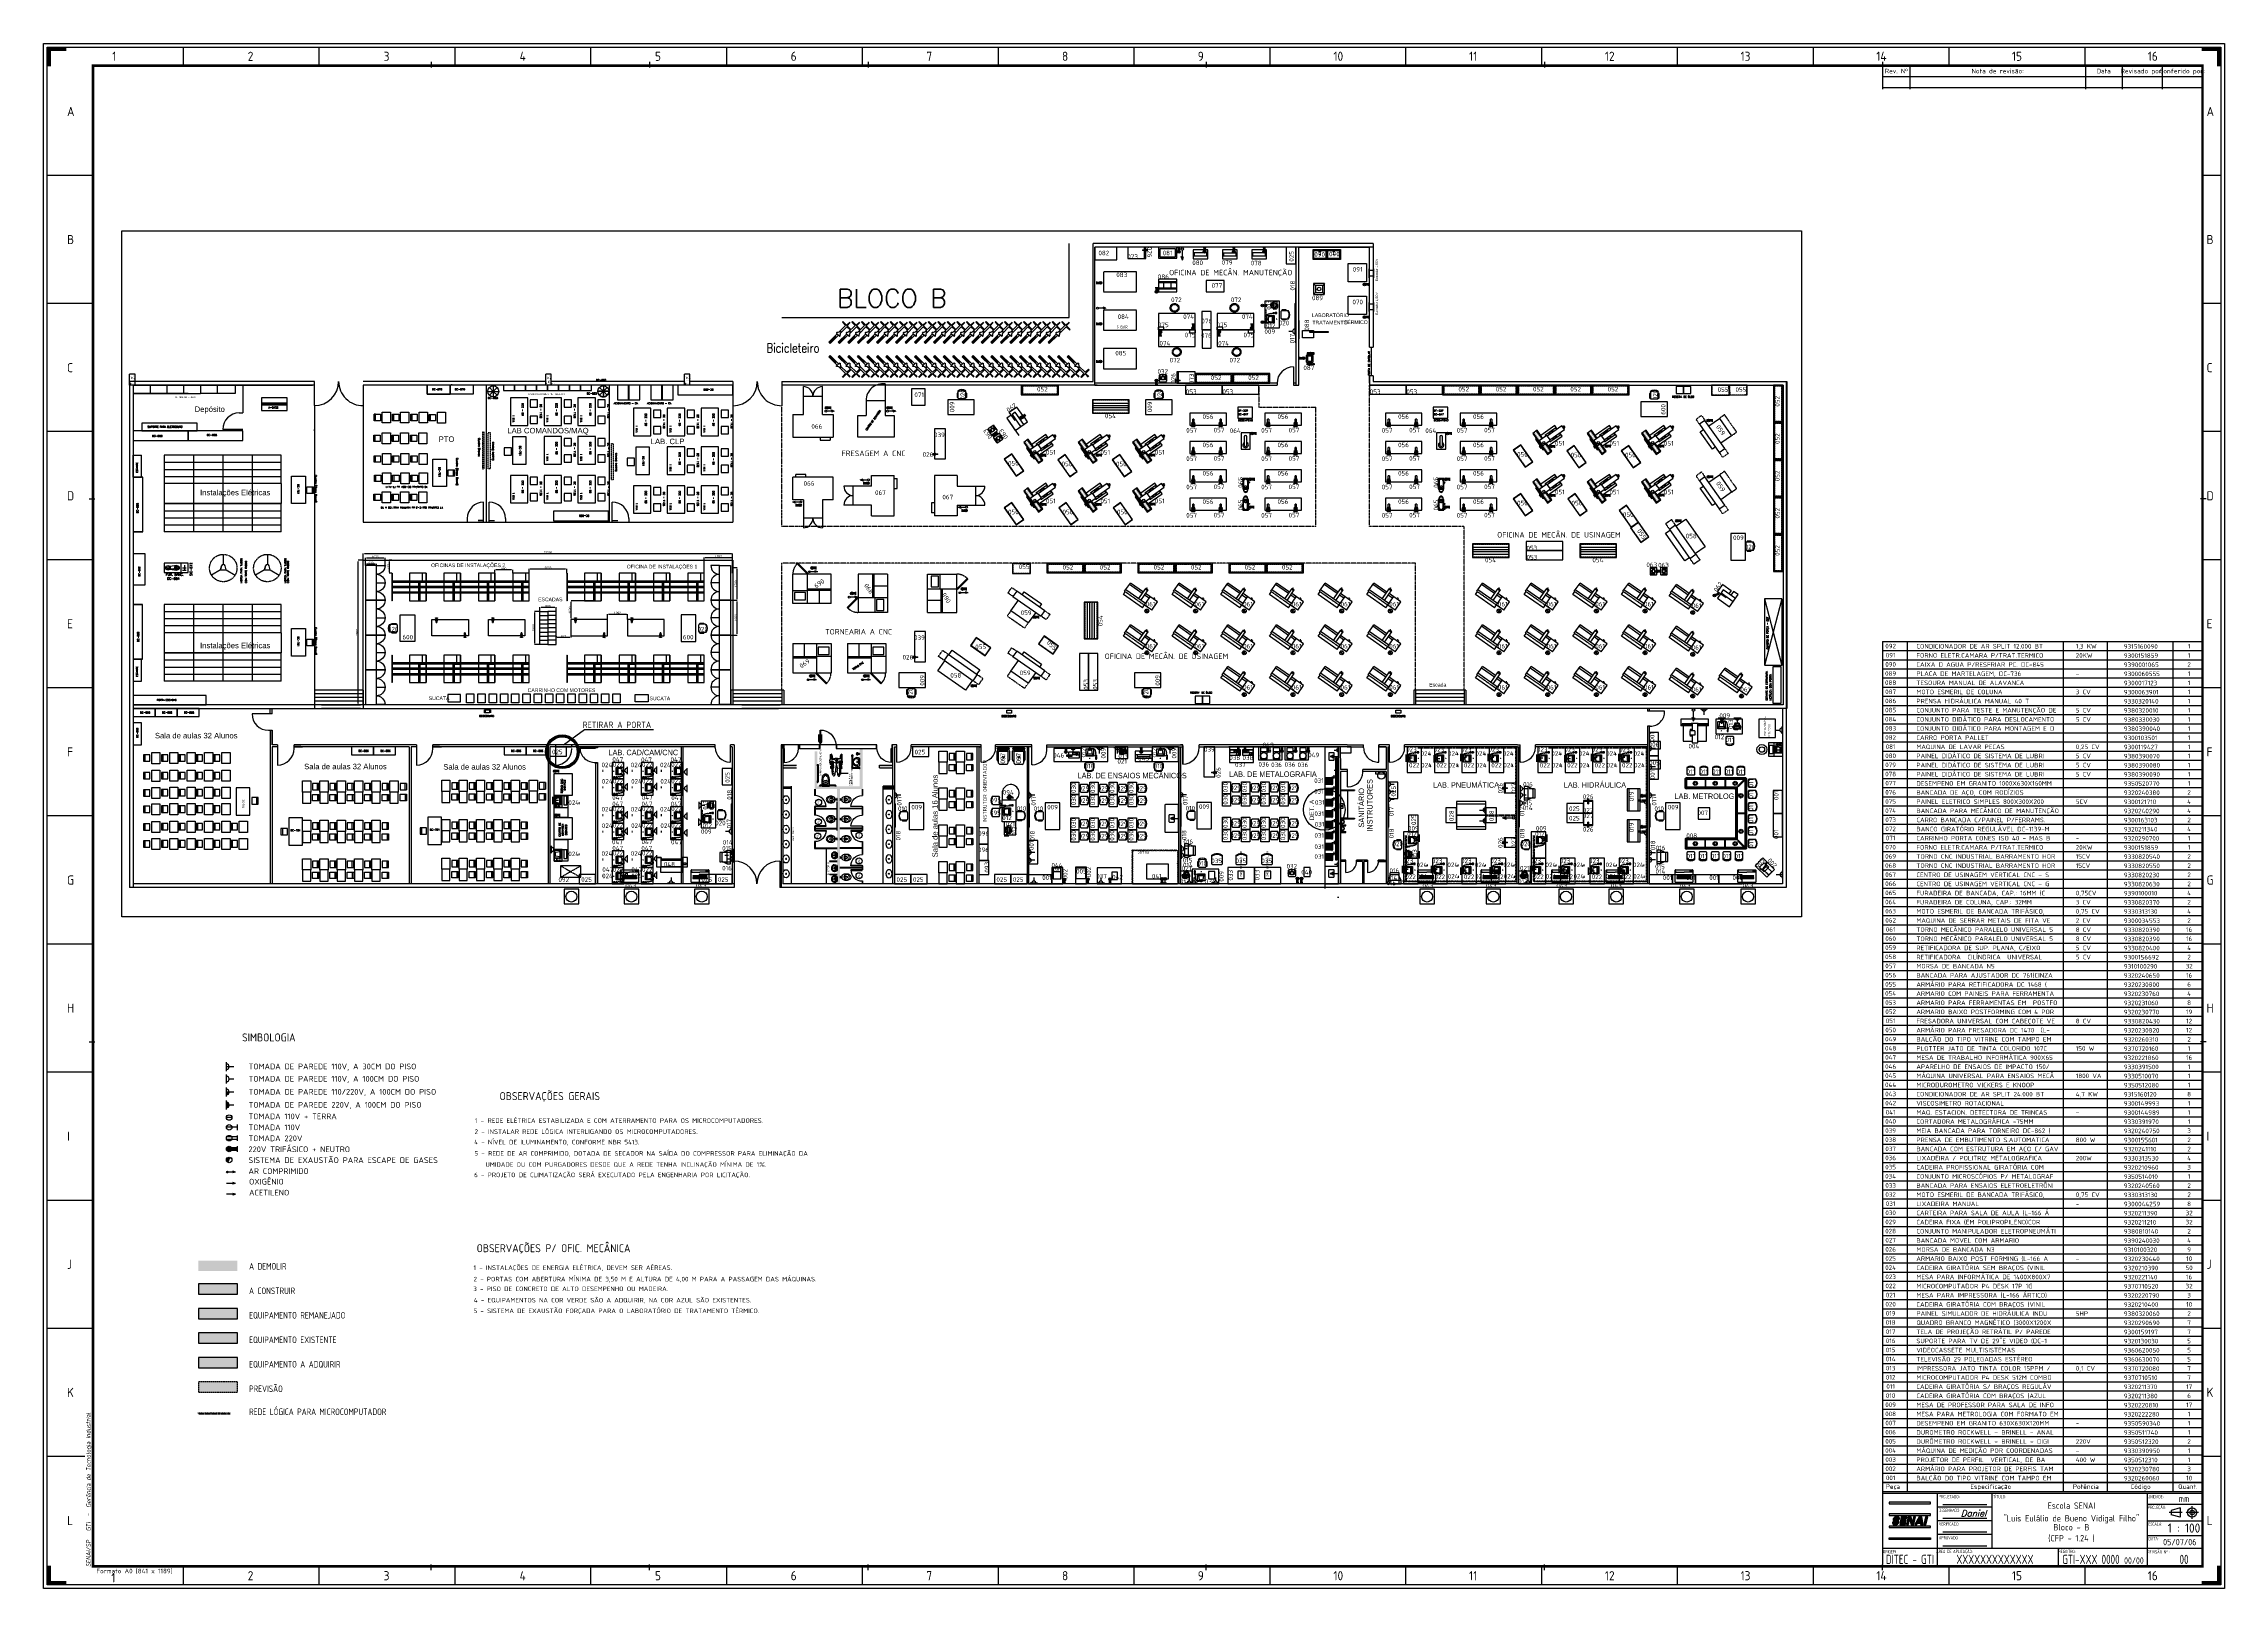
# Model space of a CAD drawing. Header units: millimetres. Extents: x 18768 to 1484868, y -11027 to 520152.
# Drawn here: x 146868 to 266168, y 98710 to 183210 of the extents above; entities that cross this region are included whole.
import ezdxf
from ezdxf.enums import TextEntityAlignment as Align

# ---------------------------------------------------------------- set-up
doc = ezdxf.new("R2010")
doc.units = ezdxf.units.MM
for name, pattern in [('CENTER', [2.71, 2.2, -0.22, 0.07, -0.22]), ('CONTINU', [0]), ('DASHDOT', [1, 0.5, -0.25, 0, -0.25]), ('DASHDOT2', [0.5, 0.25, -0.125, 0, -0.125]), ('DASHED', [0.75, 0.55, -0.2]), ('DASHED2', [9.525, 6.35, -3.175]), ('DASHEDX2', [1.5, 1, -0.5]), ('DIVIDE', [2.15, 1.5, -0.2, 0.05, -0.15, 0.05, -0.2]), ('HIDDEN', [0.375, 0.25, -0.125]), ('HIDDEN2', [4.7625, 3.175, -1.5875])]:
    doc.linetypes.add(name, pattern=pattern)
for name, color, linetype in [('018', 4, 'Continuous'), ('025', 3, 'Continuous'), ('035', 2, 'Continuous'), ('050', 166, 'Continuous'), ('1-PAREDES', 7, 'Continuous'), ('100', 176, 'Continuous'), ('3-MAQUINAS', 5, 'Continuous'), ('4-MOBILIA', 4, 'Continuous'), ('4-MOBÍLIA-OFICINA', 250, 'Continuous'), ('5-COMPUTADORES', 6, 'Continuous'), ('8-TEXTO', 4, 'Continuous'), ('8-TEXTO-DETALHES', 6, 'Continuous'), ('A Construir', 1, 'Continuous'), ('Construir', 251, 'Continuous'), ('esquadrias', 2, 'Continuous'), ('L018-SIMBOLO1', 3, 'Continuous'), ('L018-SIMBOLO2', 92, 'Continuous'), ('L018-SIMBOLO3', 3, 'Continuous'), ('L018-TEXTO', 130, 'Continuous'), ('L025-CONTORNO', 7, 'Continuous'), ('L025-IMAGIN', 1, 'DIVIDE'), ('L025-IMPLANTAÇÃO', 1, 'Continuous'), ('L025-PREVISÃO', 254, 'HIDDEN2'), ('L025-TEXTO', 7, 'Continuous'), ('L025-TRACEJ', 140, 'DASHED'), ('L035-ARRANJO-ADQUIRIR', 102, 'Continuous'), ('L035-ARRANJO-EXISTENTE', 180, 'Continuous'), ('L035-ARRANJO-REMANEJADO', 200, 'Continuous'), ('L035-TEXTO', 40, 'Continuous'), ('L050-TEXTO', 18, 'Continuous'), ('L1-ARRANJO', 5, 'Continuous'), ('L8-TRACEJADO', 4, 'HIDDEN2'), ('L9-DASHDOT', 1, 'DASHDOT2'), ('LCENTRO', 1, 'CENTER'), ('MOBÍLIA', 26, 'Continuous'), ('Muros', 4, 'Continuous'), ('PAREDES', 7, 'Continuous'), ('Sanitários', 2, 'Continuous'), ('Textos', 7, 'Continuous')]:
    doc.layers.add(name, color=color, linetype=linetype)
doc.layers.add('L035-DEMOLIÇÃO', color=40, linetype='Continuous', plot=False)
doc.styles.add('COTAS', font='txt', dxfattribs={"width": 0.8, "height": 300})
doc.styles.add('ISO-CP--18', font='isocp.shx', dxfattribs={"width": 0.75, "height": 180})
doc.styles.add('ISO-CP--25', font='isocp.shx', dxfattribs={"height": 250})
doc.styles.add('ISO-CP--250', font='isocp.shx', dxfattribs={"height": 250})
doc.styles.add('ISO-CP--35', font='isocp.shx', dxfattribs={"height": 350})
doc.styles.add('ISO-CP--50', font='isocp.shx', dxfattribs={"height": 500})
doc.styles.add('Itálico', font='italic.shx', dxfattribs={"height": 500})
doc.styles.add('ROMANS', font='romans', dxfattribs={"width": 0.8, "height": 300})
doc.styles.add('SCRIPTEC', font='scriptc.shx', dxfattribs={"height": 300})
doc.styles.get("Standard").update_dxf_attribs({"font": 'arial.ttf'})
doc.dimstyles.new('ABNT-25-VERDE', dxfattribs={"dimtxt": 1, "dimasz": 250, "dimexe": 130, "dimexo": 130, "dimgap": 130, "dimtad": 1, "dimdsep": 46, "dimtxsty": 'ISO-CP--25', "dimcen": 0, "dimclrd": 3, "dimclre": 3, "dimclrt": 3, "dimaunit": 1, "dimadec": 0, "dimazin": 0, "dimtfac": 130, "dimtmove": 2, "dimatfit": 3, "dimfxl": 1, "dimtolj": 1, "dimarcsym": 0})
doc.dimstyles.new('ISO-25', dxfattribs={"dimtxt": 2.5, "dimasz": 2.5, "dimexe": 1.25, "dimexo": 0.625, "dimtad": 1, "dimtxsty": 'Standard', "dimcen": 2.5, "dimadec": 0, "dimazin": 0, "dimtfac": 1, "dimtmove": 0, "dimatfit": 3, "dimfxl": 1, "dimarcsym": 0})

# ---------------------------------------------------------------- blocks, each defined once
blk = doc.blocks.new('LOGOS')
at = {"layer": 'L025-CONTORNO'}
h = blk.add_hatch(color=256, dxfattribs=at)
h.paths.add_polyline_path([(4.6, 10), (4.6, 9.9), (4.5, 9.8), (4.5, 9.7), (4.4, 9.7), (4.4, 9.6), (4.3, 9.6), (4.2, 9.6), (4.1, 9.5), (4.1, 9.5), (4, 9.5), (3.9, 9.5), (3.8, 9.5), (3.7, 9.6), (3.6, 9.6), (3.5, 9.7), (3.4, 9.7), (3.4, 9.8), (3.4, 9.9), (3.4, 10), (3.4, 10.1), (2.2, 10.1), (2.2, 9.8), (2.2, 9.6), (2.3, 9.5), (2.3, 9.3), (2.3, 9.3), (2.4, 9.2), (2.4, 9.1), (2.5, 9.1), (2.5, 9), (2.6, 9), (2.6, 8.9), (2.7, 8.9), (2.7, 8.9), (2.7, 8.8), (2.8, 8.8), (2.8, 8.8), (2.9, 8.8), (3, 8.7), (3, 8.7), (3.1, 8.7), (3.1, 8.7), (3.2, 8.7), (3.3, 8.7), (3.4, 8.7), (3.5, 8.7), (3.5, 8.7), (3.6, 8.7), (3.7, 8.7), (3.8, 8.7), (3.9, 8.7), (4, 8.7), (4.1, 8.7), (4.2, 8.7), (4.3, 8.7), (4.4, 8.7), (4.5, 8.8), (4.6, 8.8), (4.6, 8.8), (4.7, 8.8), (4.8, 8.9), (4.9, 8.9), (5, 8.9), (5, 9), (5.1, 9), (5.2, 9.1), (5.2, 9.1), (5.3, 9.2), (5.3, 9.2), (5.4, 9.3), (5.4, 9.3), (5.5, 9.4), (5.5, 9.4), (5.6, 9.5), (5.6, 9.6), (5.7, 9.7), (5.7, 9.7), (5.7, 9.8), (5.7, 9.9), (5.8, 9.9), (5.8, 10), (5.8, 10.1), (5.8, 10.2), (5.8, 10.2), (5.8, 10.3), (5.8, 10.3), (5.8, 10.4), (5.8, 10.5), (5.8, 10.5), (5.8, 10.6), (5.8, 10.6), (5.8, 10.7), (5.7, 10.7), (5.7, 10.7), (5.7, 10.8), (5.6, 10.8), (5.6, 10.8), (5.6, 10.9), (5.5, 10.9), (5.5, 10.9), (5.4, 11), (5.3, 11), (5.3, 11), (5.2, 11), (5.1, 11.1), (5, 11.1), (5, 11.1), (4.9, 11.2), (4.8, 11.2), (4.7, 11.2), (4.6, 11.2), (4.5, 11.3), (4.4, 11.3), (4.4, 11.3), (4.3, 11.4), (4.2, 11.4), (4.1, 11.5), (4, 11.5), (4, 11.6), (3.9, 11.7), (3.9, 11.8), (4, 11.9), (4, 11.9), (4.1, 12), (4.1, 12), (4.2, 12), (4.3, 12), (4.4, 12.1), (4.5, 12.1), (4.6, 12.1), (4.7, 12.1), (4.7, 12), (4.8, 12), (4.9, 11.9), (4.9, 11.8), (4.9, 11.8), (4.9, 11.7), (4.9, 11.6), (6, 11.6), (6, 11.8), (6, 12), (6, 12.2), (6, 12.3), (5.9, 12.4), (5.9, 12.5), (5.8, 12.6), (5.7, 12.6), (5.7, 12.7), (5.6, 12.7), (5.5, 12.7), (5.4, 12.8), (5.3, 12.8), (5.2, 12.8), (5.2, 12.9), (5.1, 12.9), (5, 12.9), (5, 12.9), (4.9, 12.9), (4.8, 12.9), (4.8, 12.9), (4.7, 12.9), (4.6, 12.9), (4.6, 12.9), (4.5, 12.9), (4.4, 12.9), (4.4, 12.9), (4.3, 12.9), (4.2, 12.9), (4.1, 12.9), (4, 12.9), (3.9, 12.8), (3.8, 12.8), (3.8, 12.8), (3.7, 12.8), (3.6, 12.7), (3.5, 12.7), (3.5, 12.6), (3.4, 12.6), (3.3, 12.6), (3.3, 12.5), (3.2, 12.5), (3.1, 12.5), (3.1, 12.4), (3, 12.4), (3, 12.3), (3, 12.3), (2.9, 12.2), (2.9, 12.2), (2.8, 12.1), (2.8, 12.1), (2.8, 12), (2.7, 11.9), (2.7, 11.8), (2.7, 11.8), (2.7, 11.7), (2.7, 11.6), (2.7, 11.5), (2.7, 11.4), (2.7, 11.3), (2.7, 11.2), (2.7, 11.2), (2.7, 11.1), (2.7, 11), (2.8, 11), (2.8, 10.9), (2.8, 10.9), (2.8, 10.8), (2.9, 10.8), (2.9, 10.8), (3, 10.8), (3, 10.7), (3.1, 10.7), (3.1, 10.7), (3.2, 10.7), (3.3, 10.6), (3.3, 10.6), (3.4, 10.6), (3.5, 10.6), (3.6, 10.5), (3.7, 10.5), (3.7, 10.5), (3.8, 10.5), (3.9, 10.4), (4, 10.4), (4.1, 10.4), (4.2, 10.4), (4.3, 10.3), (4.4, 10.3), (4.5, 10.2), (4.5, 10.2), (4.6, 10.1)])
h.paths.add_polyline_path([(6.3, 8.7), (9.4, 8.7), (9.5, 9.6), (7.5, 9.6), (7.7, 10.4), (9.5, 10.4), (9.7, 11.2), (7.9, 11.2), (8.1, 12), (10, 12), (10.2, 12.9), (7, 12.9)])
h.paths.add_polyline_path([(11.6, 11.7), (12.4, 8.7), (13.9, 8.7), (14.8, 12.9), (13.7, 12.9), (13.2, 9.8), (12.5, 12.9), (10.8, 12.9), (10, 8.7), (11, 8.7)])
h = blk.add_hatch(color=256, dxfattribs=at)
h.paths.add_polyline_path([(15.9, 9.5), (17.5, 9.5), (17.6, 8.7), (19, 8.7), (18.3, 12.9), (16.8, 12.9), (14.4, 8.7), (15.5, 8.7)])
h.paths.add_polyline_path([(16.4, 10.4), (17.3, 12), (17.5, 10.4)], flags=16)
h.paths.add_polyline_path([(21.5, 12.9), (20.3, 12.9), (19.4, 8.7), (20.5, 8.7)])
at = {"layer": 'L025-IMPLANTAÇÃO'}
h = blk.add_hatch(color=256, dxfattribs=at)
h.paths.add_polyline_path([(0.5, 21), (0.5, 20.1), (23.1, 20.1), (23.1, 21)])
h.paths.add_polyline_path([(0.5, 14.5), (0.5, 13.7), (23.1, 13.7), (23.1, 14.5)])
h.paths.add_polyline_path([(0.5, 7.9), (0.5, 7.1), (23.1, 7.1), (23.1, 7.9)])
h.paths.add_polyline_path([(0.5, 1.5), (0.5, 0.6), (23.1, 0.6), (23.1, 1.5)])
at = {"layer": 'L025-CONTORNO'}
blk.add_line((4.9, 11.6), (6, 11.6), dxfattribs=at)
for points in [[(2.2, 10.1), (2.2, 9.8), (2.2, 9.6), (2.3, 9.5), (2.3, 9.3), (2.3, 9.3), (2.4, 9.2), (2.4, 9.1), (2.5, 9.1), (2.5, 9), (2.6, 9), (2.6, 8.9), (2.7, 8.9), (2.7, 8.9), (2.7, 8.8), (2.8, 8.8), (2.8, 8.8), (2.9, 8.8), (3, 8.7), (3, 8.7), (3.1, 8.7), (3.1, 8.7), (3.2, 8.7), (3.3, 8.7), (3.4, 8.7), (3.5, 8.7), (3.5, 8.7), (3.6, 8.7), (3.7, 8.7), (3.8, 8.7), (3.9, 8.7), (4, 8.7), (4.1, 8.7), (4.2, 8.7), (4.3, 8.7), (4.4, 8.7), (4.5, 8.8), (4.6, 8.8), (4.6, 8.8), (4.7, 8.8), (4.8, 8.9), (4.9, 8.9), (5, 8.9), (5, 9), (5.1, 9), (5.2, 9.1), (5.2, 9.1), (5.3, 9.2), (5.3, 9.2), (5.4, 9.3), (5.4, 9.3), (5.5, 9.4), (5.5, 9.4), (5.6, 9.5), (5.6, 9.6), (5.7, 9.7), (5.7, 9.7), (5.7, 9.8), (5.7, 9.9), (5.8, 9.9), (5.8, 10), (5.8, 10.1), (5.8, 10.2), (5.8, 10.2), (5.8, 10.3), (5.8, 10.3), (5.8, 10.4), (5.8, 10.5), (5.8, 10.5), (5.8, 10.6), (5.8, 10.6), (5.8, 10.7), (5.7, 10.7), (5.7, 10.7), (5.7, 10.8), (5.6, 10.8), (5.6, 10.8), (5.6, 10.9), (5.5, 10.9), (5.5, 10.9), (5.4, 11), (5.3, 11), (5.3, 11), (5.2, 11), (5.1, 11.1), (5, 11.1), (5, 11.1), (4.9, 11.2), (4.8, 11.2), (4.7, 11.2), (4.6, 11.2), (4.5, 11.3), (4.4, 11.3), (4.4, 11.3), (4.3, 11.4), (4.2, 11.4), (4.2, 11.4), (4.1, 11.5), (4.1, 11.5), (4, 11.5), (4, 11.5), (4, 11.6), (4, 11.6), (4, 11.6), (3.9, 11.6), (3.9, 11.7), (3.9, 11.7), (3.9, 11.7), (3.9, 11.8), (3.9, 11.8), (3.9, 11.8), (4, 11.9), (4, 11.9), (4, 11.9), (4, 11.9), (4, 11.9), (4, 12), (4.1, 12), (4.1, 12), (4.1, 12), (4.2, 12), (4.2, 12), (4.2, 12), (4.3, 12), (4.3, 12), (4.4, 12.1), (4.4, 12.1), (4.5, 12.1), (4.5, 12.1), (4.6, 12.1), (4.6, 12.1), (4.6, 12.1), (4.7, 12), (4.7, 12), (4.7, 12), (4.8, 12), (4.8, 12), (4.8, 12), (4.8, 11.9), (4.9, 11.9), (4.9, 11.9), (4.9, 11.8), (4.9, 11.8), (4.9, 11.7), (4.9, 11.6)], [(6, 11.6), (6, 11.8), (6, 12), (6, 12.2), (6, 12.3), (5.9, 12.4), (5.9, 12.5), (5.8, 12.6), (5.7, 12.6), (5.7, 12.7), (5.6, 12.7), (5.5, 12.7), (5.4, 12.8), (5.3, 12.8), (5.2, 12.8), (5.2, 12.9), (5.1, 12.9), (5, 12.9), (5, 12.9), (4.9, 12.9), (4.8, 12.9), (4.8, 12.9), (4.7, 12.9), (4.6, 12.9), (4.6, 12.9), (4.5, 12.9), (4.4, 12.9), (4.4, 12.9), (4.3, 12.9), (4.2, 12.9), (4.1, 12.9), (4, 12.9), (3.9, 12.8), (3.8, 12.8), (3.8, 12.8), (3.7, 12.8), (3.6, 12.7), (3.5, 12.7), (3.5, 12.6), (3.4, 12.6), (3.3, 12.6), (3.3, 12.5), (3.2, 12.5), (3.1, 12.5), (3.1, 12.4), (3, 12.4), (3, 12.3), (3, 12.3), (2.9, 12.2), (2.9, 12.2), (2.8, 12.1), (2.8, 12.1), (2.8, 12), (2.7, 11.9), (2.7, 11.8), (2.7, 11.8), (2.7, 11.7), (2.7, 11.6), (2.7, 11.5), (2.7, 11.4), (2.7, 11.3), (2.7, 11.2), (2.7, 11.2), (2.7, 11.1), (2.7, 11), (2.8, 11), (2.8, 10.9), (2.8, 10.9), (2.8, 10.8), (2.9, 10.8), (2.9, 10.8), (3, 10.8), (3, 10.7), (3.1, 10.7), (3.1, 10.7), (3.2, 10.7), (3.3, 10.6), (3.3, 10.6), (3.4, 10.6), (3.5, 10.6), (3.6, 10.5), (3.7, 10.5), (3.7, 10.5), (3.8, 10.5), (3.9, 10.4), (4, 10.4), (4.1, 10.4), (4.1, 10.4), (4.2, 10.4), (4.3, 10.3), (4.3, 10.3), (4.3, 10.3), (4.4, 10.3), (4.4, 10.3), (4.4, 10.2), (4.5, 10.2), (4.5, 10.2), (4.5, 10.2), (4.5, 10.2), (4.5, 10.1), (4.6, 10.1), (4.6, 10.1), (4.6, 10.1), (4.6, 10), (4.6, 10), (4.6, 10), (4.6, 9.9), (4.6, 9.9), (4.6, 9.9), (4.5, 9.8), (4.5, 9.8), (4.5, 9.8), (4.5, 9.7), (4.5, 9.7), (4.4, 9.7), (4.4, 9.7), (4.4, 9.6), (4.3, 9.6), (4.3, 9.6), (4.3, 9.6), (4.2, 9.6), (4.2, 9.5), (4.2, 9.5), (4.1, 9.5), (4.1, 9.5), (4, 9.5), (4, 9.5), (3.9, 9.5), (3.9, 9.5), (3.9, 9.5), (3.8, 9.5), (3.8, 9.6), (3.7, 9.6), (3.7, 9.6), (3.6, 9.6), (3.6, 9.6), (3.5, 9.6), (3.5, 9.7), (3.5, 9.7), (3.4, 9.7), (3.4, 9.8), (3.4, 9.8), (3.4, 9.9), (3.4, 10), (3.4, 10.1)], [(3.4, 10.1), (2.2, 10.1)]]:
    blk.add_lwpolyline(points, dxfattribs=at)
for points in [[(7, 12.9), (6.3, 8.7), (9.4, 8.7), (9.5, 9.6), (7.5, 9.6), (7.7, 10.4), (9.5, 10.4), (9.7, 11.2), (7.9, 11.2), (8.1, 12), (10, 12), (10.2, 12.9)], [(10, 8.7), (11, 8.7), (11.6, 11.7), (12.4, 8.7), (13.9, 8.7), (14.8, 12.9), (13.7, 12.9), (13.2, 9.8), (12.5, 12.9), (10.8, 12.9)], [(15.9, 9.5), (17.5, 9.5), (17.6, 8.7), (19, 8.7), (18.3, 12.9), (16.8, 12.9), (14.4, 8.7), (15.5, 8.7)], [(17.5, 10.4), (17.3, 12), (16.4, 10.4)], [(20.3, 12.9), (19.4, 8.7), (20.5, 8.7), (21.5, 12.9)]]:
    blk.add_lwpolyline(points, close=True, dxfattribs=at)
at = {"layer": 'L025-IMPLANTAÇÃO'}
for points in [[(0.5, 21), (0.5, 20.1), (23.1, 20.1), (23.1, 21)], [(0.5, 14.5), (0.5, 13.7), (23.1, 13.7), (23.1, 14.5)], [(0.5, 7.9), (0.5, 7.1), (23.1, 7.1), (23.1, 7.9)], [(0.5, 0.6), (0.5, 1.5), (23.1, 1.5), (23.1, 0.6)]]:
    blk.add_lwpolyline(points, close=True, dxfattribs=at)
blk = doc.blocks.new('A0')
at = {"layer": '018'}
for p, q in [((106301, 4570), (103901, 4570)), ((106301, 3820), (103901, 3820)), ((106301, 3070), (103901, 3070)), ((103901, 2320), (106301, 2320))]:
    blk.add_line(p, q, dxfattribs=at)
at = {"layer": '025'}
for p, q in [((103601, 1200), (103601, 5200)), ((106601, 2200), (106601, 5200)), ((115100, 1200), (115100, 5200)), ((106601, 4450), (103601, 4450)), ((106601, 3700), (103601, 3700)), ((115100, 4600), (118100, 4600)), ((115100, 3700), (118100, 3700)), ((106601, 2950), (103601, 2950)), ((115100, 2900), (118100, 2900)), ((100600, 2200), (118100, 2200)), ((110200, 2200), (110200, 1200))]:
    blk.add_line(p, q, dxfattribs=at)
for points in [[(119300, 84500), (119300, 0), (0, 0), (0, 84500)], [(200, 84300), (119100, 84300), (119100, 200), (200, 200)]]:
    blk.add_lwpolyline(points, close=True, dxfattribs=at)
at = {"layer": '035'}
blk.add_line((100600, 82700), (118100, 82700), dxfattribs=at)
at = {"layer": '050'}
for p, q in [((7631, 84300), (7631, 83300)), ((15062, 84300), (15062, 83300)), ((22493, 84300), (22493, 83300)), ((29924, 84300), (29924, 83300)), ((37355, 84300), (37355, 83300)), ((44786, 84300), (44786, 83300)), ((52217, 84300), (52217, 83300)), ((59648, 84300), (59648, 83300)), ((67079, 84300), (67079, 83300)), ((74510, 84300), (74510, 83300)), ((81941, 84300), (81941, 83300)), ((89372, 84300), (89372, 83300)), ((96803, 84300), (96803, 83300)), ((104234, 84300), (104234, 83300)), ((111665, 84300), (111665, 83300)), ((2700, 77290), (200, 77290)), ((119100, 77290), (118100, 77290)), ((2700, 70282), (200, 70282)), ((119100, 70282), (118100, 70282)), ((2700, 63274), (200, 63274)), ((119100, 63274), (118100, 63274)), ((2700, 56266), (200, 56266)), ((119100, 56266), (118100, 56266)), ((2700, 49258), (200, 49258)), ((119100, 49258), (118100, 49258)), ((2700, 42250), (200, 42250)), ((119100, 42250), (118100, 42250)), ((2700, 35242), (200, 35242)), ((119100, 35242), (118100, 35242)), ((2700, 28234), (200, 28234)), ((119100, 28234), (118100, 28234)), ((2700, 21226), (200, 21226)), ((119100, 21226), (118100, 21226)), ((2700, 14218), (200, 14218)), ((119100, 14218), (118100, 14218)), ((2253, 7210), (200, 7210)), ((119100, 7210), (118100, 7210)), ((100600, 5200), (118100, 5200)), ((116885, 4400), (116385, 4265)), ((116885, 3900), (116385, 4031)), ((7631, 1200), (7631, 200)), ((15062, 1200), (15062, 200)), ((22493, 1200), (22493, 200)), ((29924, 1200), (29924, 200)), ((37355, 1200), (37355, 200)), ((44786, 1200), (44786, 200)), ((52217, 1200), (52217, 200)), ((59648, 1200), (59648, 200)), ((67079, 1200), (67079, 200)), ((74510, 1200), (74510, 200)), ((81941, 1200), (81941, 200)), ((89372, 1200), (89372, 200)), ((96803, 1200), (96803, 200)), ((104234, 1200), (104234, 200)), ((111665, 1200), (111665, 200))]:
    blk.add_line(p, q, dxfattribs=at)
for points in [[(116385, 4265), (116385, 4031)], [(116885, 4400), (116885, 3900)]]:
    blk.add_lwpolyline(points, dxfattribs=at)
for radius in [250, 125]:
    blk.add_circle((117535, 4150), radius, dxfattribs=at)
at = {"layer": '100'}
for p, q in [((21150, 83300), (21250, 83300)), ((21165, 83300), (21235, 83300)), ((21200, 83500), (21200, 83200)), ((33100, 83300), (33200, 83300)), ((33115, 83300), (33185, 83300)), ((33150, 83500), (33150, 83200)), ((45050, 83300), (45150, 83300)), ((45065, 83300), (45135, 83300)), ((45100, 83500), (45100, 83200)), ((63550, 83300), (63650, 83300)), ((63565, 83300), (63635, 83300)), ((63600, 83500), (63600, 83200)), ((82050, 83300), (82150, 83300)), ((82065, 83300), (82135, 83300)), ((82100, 83500), (82100, 83200)), ((2700, 59650), (2700, 59550)), ((118100, 59650), (118100, 59550)), ((2500, 59600), (2800, 59600)), ((2700, 59635), (2700, 59565)), ((118300, 59600), (118000, 59600)), ((118100, 59635), (118100, 59565)), ((2500, 29900), (2800, 29900)), ((2700, 29950), (2700, 29850)), ((2700, 29935), (2700, 29865)), ((118300, 29900), (118000, 29900)), ((118100, 29950), (118100, 29850)), ((118100, 29935), (118100, 29865)), ((21150, 1200), (21250, 1200)), ((21165, 1200), (21235, 1200)), ((21200, 1000), (21200, 1300)), ((33100, 1200), (33200, 1200)), ((33115, 1200), (33185, 1200)), ((33150, 1000), (33150, 1300)), ((45050, 1200), (45150, 1200)), ((45065, 1200), (45135, 1200)), ((45100, 1000), (45100, 1300)), ((63550, 1200), (63650, 1200)), ((63565, 1200), (63635, 1200)), ((63600, 1000), (63600, 1300)), ((82050, 1200), (82150, 1200)), ((82065, 1200), (82135, 1200)), ((82100, 1000), (82100, 1300)), ((100550, 1200), (100650, 1200)), ((100565, 1200), (100635, 1200)), ((100600, 1000), (100600, 1300))]:
    blk.add_line(p, q, dxfattribs=at)
at = {"layer": '100', "const_width": 200}
for points in [[(1250, 84200), (300, 84200), (300, 83250)], [(119000, 83250), (119000, 84200), (118050, 84200)], [(1250, 300), (300, 300), (300, 1250)], [(119000, 1250), (119000, 300), (118050, 300)]]:
    blk.add_lwpolyline(points, dxfattribs=at)
at = {"layer": '100', "const_width": 140}
blk.add_lwpolyline([(2700, 83300), (118100, 83300), (118100, 1200), (2700, 1200)], close=True, dxfattribs=at)
at = {"layer": 'LCENTRO'}
for p, q in [((116985, 4150), (116285, 4150)), ((117885, 4150), (117185, 4150)), ((117535, 3800), (117535, 4500))]:
    blk.add_line(p, q, dxfattribs=at)
at = {"layer": 'L025-CONTORNO', "xscale": 100, "yscale": 100, "zscale": 100}
blk.add_blockref('LOGOS', (100919, 2620), dxfattribs=at)
at = {"layer": '025', "style": 'ISO-CP--25'}
blk.add_text('Formato A0 [841 x 1189]', height=250, dxfattribs=at).set_placement((2888, 824))
at = {"layer": '035', "style": 'ISO-CP--35', "oblique": 5, "width": 0.9}
blk.add_text('SENAI/SP   GTI  -  Gerência de Tecnologia Industrial', height=250, rotation=90, dxfattribs=at).set_placement((2574, 1180))
at = {"layer": '050', "style": 'ISO-CP--50'}
for s, p in [('1', (3751, 83558)), ('2', (11167, 83558)), ('3', (18604, 83558)), ('4', (26041, 83558)), ('5', (33445, 83558)), ('6', (40870, 83558)), ('7', (48290, 83558)), ('8', (55711, 83558)), ('9', (63137, 83558)), ('10', (70560, 83558)), ('11', (77981, 83558)), ('12', (85409, 83558)), ('13', (92832, 83558)), ('14', (100257, 83558)), ('15', (107676, 83558)), ('16', (115105, 83558)), ('A', (1283, 80542)), ('A', (118327, 80542)), ('B', (1283, 73534)), ('B', (118327, 73534)), ('C', (1283, 66524)), ('C', (118327, 66524)), ('D', (1283, 59516)), ('D', (118327, 59516)), ('E', (1283, 52514)), ('E', (118327, 52514)), ('F', (1283, 45502)), ('F', (118327, 45502)), ('G', (1283, 38495)), ('G', (118327, 38495)), ('H', (1283, 31492)), ('H', (118327, 31492)), ('I', (1283, 24481)), ('I', (118327, 24481)), ('J', (1283, 17477)), ('J', (118327, 17477)), ('K', (1283, 10472)), ('K', (118327, 10472)), ('L', (1287, 3458)), ('L', (118331, 3458)), ('1', (3699, 322)), ('2', (11167, 443)), ('3', (18604, 443)), ('4', (26041, 443)), ('5', (33445, 443)), ('6', (40870, 443)), ('7', (48290, 443)), ('8', (55711, 443)), ('9', (63137, 443)), ('10', (70560, 443)), ('11', (77981, 443)), ('12', (85409, 443)), ('13', (92832, 443)), ('14', (100257, 443)), ('15', (107676, 443)), ('16', (115105, 443))]:
    blk.add_text(s, height=500, dxfattribs=at).set_placement(p)
at = {"layer": 'L018-TEXTO', "style": 'ISO-CP--18', "width": 0.75}
for s, p in [('PROJETADO:', (103681, 5109)), ('VERIFICADO:', (103681, 3609)), ('DESENHADO:', (103681, 4359)), ('APROVADO:', (103681, 2859))]:
    blk.add_text(s, height=180, dxfattribs=at).set_placement(p, align=Align.TOP_LEFT)
for s, p in [('TÍTULO:', (106997, 5046)), ('UNIDADE:', (115545, 5017)), ('PROJEÇÃO:', (115612, 4437)), ('ESCALA:', (115517, 3519)), ('DATA:', (115430, 2719)), ('ORIGEM:', (100990, 2013)), ('ÁREA DE APLICAÇÃO:', (104535, 2036)), ('REGISTRO:', (110694, 2020)), ('REVISÃO Nº :', (115710, 2019))]:
    blk.add_text(s, height=180, dxfattribs=at).set_placement(p, align=Align.MIDDLE)
at = {"layer": 'L025-TEXTO', "style": 'ISO-CP--25'}
for s, p in [('Rev. Nº', (101350, 83125)), ('Nota de revisão:', (106899, 83125)), ('Data', (112700, 83125)), ('Revisado por:', (114800, 83125)), ('Conferido por:', (117000, 83125))]:
    blk.add_text(s, height=250, dxfattribs=at).set_placement(p, align=Align.TOP_CENTER)
at = {"layer": 'L035-TEXTO', "style": 'ISO-CP--35'}
blk.add_text('mm', height=350, dxfattribs=at).set_placement((117092, 5075), align=Align.TOP_CENTER)
at = {"layer": 'L050-TEXTO', "style": 'ISO-CP--35', "width": 0.8}
blk.add_text('DITEC - GTI', height=500, dxfattribs=at).set_placement((102095, 1838), align=Align.TOP_CENTER)
blk = doc.blocks.new('Bicicleta')
for points in [[(-1.14, 1.12), (-1.12, 1.14), (-0.94, 0.97), (-0.97, 0.94)], [(-0.79, 0.77), (-0.77, 0.79), (-0.94, 0.97), (-0.97, 0.94)], [(-0.01, -0.01), (0.01, 0.01), (-0.17, 0.19), (-0.19, 0.17)]]:
    blk.add_hatch(color=256).paths.add_polyline_path(points)
for p, q in [((-0.97, 0.94), (-1.14, 1.12)), ((-0.94, 0.97), (-1.12, 1.14)), ((-0.97, 0.94), (-0.79, 0.77)), ((-0.94, 0.97), (-0.77, 0.79)), ((-0.19, 0.17), (-0.01, -0.01)), ((-0.17, 0.19), (0.01, 0.01))]:
    blk.add_line(p, q)
at = {"color": 1}
for points in [[(-0.71, 0.64), (-1.17, 1.1), (-1.1, 1.17), (-0.64, 0.71)], [(-0.52, 0.59), (-0.18, 0.25), (0, 0.42), (0.04, 0.39), (-0.39, -0.04), (-0.42, 0), (-0.25, 0.18), (-0.62, 0.54)]]:
    blk.add_lwpolyline(points, dxfattribs=at)
blk.add_lwpolyline([(-0.71, 0.56, -0.686338), (-0.74, 0.61), (-0.59, 0.75, -0.686338), (-0.54, 0.73, 0.152911), (-0.5, 0.55, -0.794326), (-0.54, 0.51, 0.152911)], format="xyb", close=True, dxfattribs=at)
blk = doc.blocks.new('CADEIRA_RODAS')
at = {"color": 0}
for p, q in [((-0.9, 0.13), (-0.88, 0.16)), ((-0.89, 0.12), (-0.9, 0.13)), ((-0.87, 0.1), (-0.89, 0.12)), ((-0.88, 0.16), (-0.85, 0.17)), ((-0.82, 0.09), (-0.87, 0.1)), ((-0.85, 0.17), (-0.81, 0.18)), ((-0.79, 0.08), (-0.82, 0.09)), ((-0.81, 0.18), (-0.76, 0.18)), ((-0.79, 0.23), (-0.79, 0.18)), ((-0.75, 0.23), (-0.79, 0.23)), ((-0.79, 0.13), (-0.75, 0.15)), ((-0.77, 0.1), (-0.79, 0.13)), ((-0.77, 0.09), (-0.79, 0.08)), ((-0.78, 0.09), (-0.78, 0.06)), ((-0.78, 0.06), (-0.74, 0.06)), ((-0.78, 0.06), (-0.78, 0.06)), ((-0.7, 0.07), (-0.77, 0.1)), ((-0.76, 0.18), (-0.73, 0.17)), ((-0.75, 0.2), (-0.75, 0.23)), ((-0.68, 0.23), (-0.75, 0.23)), ((-0.75, 0.2), (-0.69, 0.2)), ((-0.75, 0.15), (-0.71, 0.17)), ((-0.74, 0.06), (-0.7, 0.06)), ((-0.71, 0.17), (-0.68, 0.19)), ((-0.69, 0.18), (-0.7, 0.19)), ((-0.68, 0.06), (-0.7, 0.07)), ((-0.69, 0.2), (-0.68, 0.2)), ((-0.68, 0.23), (-0.47, 0.23)), ((-0.68, 0.22), (-0.68, 0.23)), ((-0.68, 0.2), (-0.68, 0.22)), ((-0.38, 0.21), (-0.68, 0.21)), ((-0.68, 0.19), (-0.67, 0.19)), ((-0.62, 0.05), (-0.68, 0.06)), ((-0.67, 0.19), (-0.57, 0.17)), ((-0.66, 0.16), (-0.55, 0.17)), ((-0.5, 0.04), (-0.62, 0.05)), ((-0.55, 0.17), (-0.5, 0.17)), ((-0.5, 0.17), (-0.47, 0.16)), ((-0.5, 0.04), (-0.5, 0.05)), ((-0.46, 0.03), (-0.5, 0.04)), ((-0.48, 0.29), (-0.47, 0.29)), ((-0.47, 0.26), (-0.48, 0.26)), ((-0.47, 0.3), (-0.4, 0.29)), ((-0.47, 0.21), (-0.47, 0.3)), ((-0.44, 0.23), (-0.47, 0.22)), ((-0.47, 0.16), (-0.41, 0.14)), ((-0.41, 0.03), (-0.46, 0.03)), ((-0.44, 0.23), (-0.44, 0.3)), ((-0.44, 0.29), (-0.36, 0.29)), ((-0.36, 0.26), (-0.44, 0.26)), ((-0.44, 0.23), (-0.09, 0.23)), ((-0.42, 0.14), (-0.39, 0.15)), ((-0.23, 0.01), (-0.41, 0.03)), ((-0.39, 0.15), (-0.36, 0.14)), ((-0.38, 0.22), (-0.37, 0.23)), ((-0.38, 0.21), (-0.38, 0.22)), ((-0.37, 0.2), (-0.38, 0.21)), ((-0.38, 0.14), (-0.36, 0.14)), ((-0.1, 0.2), (-0.37, 0.2)), ((-0.36, 0.19), (-0.36, 0.15)), ((-0.36, 0.14), (-0.24, 0.15)), ((-0.36, 0.02), (-0.36, -0.03)), ((-0.29, 0.29), (-0.1, 0.29)), ((-0.08, 0.26), (-0.29, 0.26)), ((-0.27, 0.32), (-0.21, 0.32)), ((-0.25, 0.31), (-0.25, 0.29)), ((-0.24, 0.15), (-0.2, 0.15)), ((-0.23, 0.01), (-0.21, 0.03)), ((-0.21, 0.15), (-0.22, 0.14)), ((-0.22, 0.14), (-0.22, 0.13)), ((-0.19, 0.33), (-0.2, 0.33)), ((-0.2, 0.32), (-0.2, 0.33)), ((-0.18, 0.32), (-0.2, 0.32)), ((-0.19, 0.33), (-0.17, 0.34)), ((-0.19, 0.15), (-0.16, 0.16)), ((-0.18, 0.34), (-0.16, 0.36)), ((-0.14, 0.3), (-0.18, 0.32)), ((-0.16, 0.07), (-0.18, 0.03)), ((-0.18, 0.03), (-0.18, -0.01)), ((-0.17, 0.34), (-0.17, 0.35)), ((-0.16, 0.36), (-0.12, 0.36)), ((-0.16, 0.16), (-0.12, 0.17)), ((-0.13, 0.13), (-0.16, 0.07)), ((-0.1, 0.3), (-0.14, 0.3)), ((-0.11, 0.17), (-0.13, 0.14)), ((-0.13, 0.14), (-0.13, 0.12)), ((-0.12, 0.36), (-0.08, 0.34)), ((-0.09, 0.33), (-0.11, 0.3)), ((-0.11, 0.3), (-0.07, 0.27)), ((-0.09, 0.19), (-0.11, 0.17)), ((-0.1, 0.01), (-0.11, -0.01)), ((-0.09, 0.03), (-0.1, 0.01)), ((-0.08, 0.34), (-0.09, 0.33)), ((-0.07, 0.27), (-0.09, 0.22)), ((-0.09, 0.22), (-0.09, 0.2)), ((-0.07, 0.21), (-0.09, 0.19)), ((-0.07, 0.04), (-0.09, 0.03)), ((-0.08, 0.34), (-0.07, 0.35)), ((-0.07, 0.35), (0.02, 0.33)), ((-0.03, 0.07), (-0.07, 0.05)), ((-0.07, 0.05), (-0.07, 0.04)), ((-0.07, 0.04), (-0.07, 0.02)), ((-0.07, 0.02), (-0.07, -0.01)), ((-0.05, 0), (-0.05, -0.03)), ((-0.03, 0.05), (0.01, 0.08)), ((0.01, 0.08), (-0.03, 0.07)), ((0, 0.02), (-0.01, 0)), ((0.01, 0.21), (0, 0.2)), ((0, 0.2), (0.02, 0.16)), ((0.04, 0.3), (0.01, 0.21)), ((0.04, 0.08), (0.01, 0.08)), ((0.02, 0.33), (0.03, 0.32)), ((0.09, 0.22), (0.02, 0.22)), ((0.09, 0.21), (0.02, 0.21)), ((0.02, 0.16), (0.03, 0.12)), ((0.03, 0.12), (0.02, 0.08)), ((0.03, 0.32), (0.04, 0.3)), ((0.29, 0.26), (0.04, 0.26)), ((0.04, 0.21), (0.06, 0.14)), ((0.05, 0.06), (0.04, 0.08)), ((0.05, 0.06), (0.04, 0.05)), ((0.05, 0.32), (0.27, 0.32)), ((0.05, 0.29), (0.29, 0.29)), ((0.07, 0.05), (0.05, 0.06)), ((0.06, 0.14), (0.08, 0.07)), ((0.07, 0.03), (0.07, 0.05)), ((0.07, 0.01), (0.07, 0.03)), ((0.07, -0.02), (0.07, 0.01)), ((0.08, 0.07), (0.08, -0.01)), ((0.09, 0.23), (0.09, 0.2)), ((0.2, 0.23), (0.09, 0.23)), ((0.09, 0.2), (0.2, 0.2)), ((0.2, 0.2), (0.2, 0.23)), ((0.26, 0.31), (0.26, 0.29)), ((-0.91, -0.13), (-0.9, -0.12)), ((-0.91, -0.15), (-0.91, -0.13)), ((-0.9, -0.16), (-0.91, -0.15)), ((-0.9, -0.12), (-0.88, -0.1)), ((-0.84, -0.18), (-0.9, -0.16)), ((-0.88, -0.1), (-0.82, -0.08)), ((-0.79, -0.17), (-0.84, -0.18)), ((-0.82, -0.08), (-0.77, -0.09)), ((-0.81, -0.13), (-0.8, -0.11)), ((-0.77, -0.16), (-0.81, -0.13)), ((-0.8, -0.11), (-0.76, -0.09)), ((-0.79, -0.08), (-0.75, -0.08)), ((-0.78, -0.17), (-0.79, -0.17)), ((-0.79, -0.25), (-0.79, -0.18)), ((-0.79, -0.25), (-0.74, -0.25)), ((-0.7, -0.17), (-0.77, -0.16)), ((-0.76, -0.09), (-0.7, -0.06)), ((-0.75, -0.21), (-0.75, -0.24)), ((-0.75, -0.21), (-0.69, -0.21)), ((-0.75, -0.24), (-0.69, -0.24)), ((-0.7, -0.06), (-0.65, -0.05)), ((-0.66, -0.17), (-0.7, -0.17)), ((-0.69, -0.21), (-0.69, -0.18)), ((-0.68, -0.21), (-0.69, -0.21)), ((-0.69, -0.24), (-0.68, -0.24)), ((-0.67, -0.22), (-0.68, -0.21)), ((-0.38, -0.22), (-0.68, -0.22)), ((-0.68, -0.24), (-0.67, -0.22)), ((-0.68, -0.24), (-0.47, -0.24)), ((-0.47, -0.17), (-0.66, -0.17)), ((-0.65, -0.05), (-0.58, -0.07)), ((-0.61, -0.08), (-0.57, -0.06)), ((-0.57, -0.06), (-0.51, -0.06)), ((-0.51, -0.06), (-0.44, -0.07)), ((-0.48, -0.13), (-0.48, -0.12)), ((-0.47, -0.27), (-0.48, -0.27)), ((-0.48, -0.3), (-0.47, -0.3)), ((-0.37, -0.17), (-0.47, -0.17)), ((-0.47, -0.22), (-0.47, -0.31)), ((-0.44, -0.24), (-0.47, -0.23)), ((-0.47, -0.31), (-0.4, -0.3)), ((-0.45, -0.07), (-0.36, -0.04)), ((-0.44, -0.24), (-0.44, -0.3)), ((-0.44, -0.24), (-0.08, -0.24)), ((-0.36, -0.26), (-0.44, -0.27)), ((-0.44, -0.3), (-0.36, -0.29)), ((-0.37, -0.21), (-0.38, -0.22)), ((-0.38, -0.22), (-0.38, -0.23)), ((-0.38, -0.23), (-0.37, -0.24)), ((-0.35, -0.16), (-0.37, -0.17)), ((-0.09, -0.21), (-0.37, -0.21)), ((-0.36, -0.04), (-0.28, -0.01)), ((-0.36, -0.17), (-0.36, -0.21)), ((-0.22, -0.16), (-0.35, -0.16)), ((-0.29, -0.26), (-0.09, -0.26)), ((-0.17, -0.29), (-0.29, -0.29)), ((-0.28, -0.01), (-0.23, 0)), ((-0.27, -0.31), (-0.18, -0.31)), ((-0.25, -0.29), (-0.25, -0.31)), ((-0.21, -0.04), (-0.22, -0.02)), ((-0.18, -0.14), (-0.22, -0.16)), ((-0.15, -0.15), (-0.19, -0.14)), ((-0.18, -0.01), (-0.16, -0.08)), ((-0.18, -0.29), (-0.18, -0.3)), ((-0.18, -0.3), (-0.17, -0.3)), ((-0.16, -0.31), (-0.18, -0.32)), ((-0.18, -0.32), (-0.17, -0.33)), ((-0.13, -0.28), (-0.17, -0.29)), ((-0.17, -0.3), (-0.16, -0.31)), ((-0.17, -0.33), (-0.12, -0.34)), ((-0.16, -0.08), (-0.14, -0.11)), ((-0.11, -0.14), (-0.15, -0.15)), ((-0.14, -0.11), (-0.11, -0.13)), ((-0.1, -0.28), (-0.13, -0.28)), ((-0.12, -0.34), (-0.1, -0.34)), ((-0.11, -0.01), (-0.11, -0.03)), ((-0.11, -0.03), (-0.06, -0.08)), ((-0.11, -0.12), (-0.1, -0.15)), ((-0.1, -0.15), (-0.09, -0.17)), ((-0.06, -0.24), (-0.1, -0.28)), ((-0.1, -0.29), (-0.1, -0.28)), ((-0.08, -0.3), (-0.1, -0.29)), ((-0.1, -0.34), (-0.06, -0.31)), ((-0.09, -0.17), (-0.06, -0.19)), ((-0.07, -0.18), (-0.08, -0.21)), ((-0.08, -0.21), (-0.07, -0.23)), ((-0.06, -0.31), (-0.08, -0.3)), ((-0.07, -0.01), (-0.04, -0.05)), ((-0.07, -0.23), (-0.06, -0.24)), ((-0.06, -0.08), (-0.03, -0.09)), ((-0.06, -0.31), (-0.02, -0.3)), ((-0.04, -0.05), (-0.05, -0.06)), ((-0.05, -0.06), (-0.05, -0.08)), ((-0.04, -0.05), (0.03, -0.03)), ((-0.04, -0.31), (0.27, -0.31)), ((-0.03, -0.09), (0.02, -0.09)), ((-0.01, 0), (-0.02, -0.01)), ((-0.02, -0.3), (0.04, -0.28)), ((0.02, -0.09), (0.06, -0.06)), ((0.04, -0.12), (0.03, -0.08)), ((0.03, -0.16), (0.04, -0.12)), ((0.29, -0.29), (0.03, -0.29)), ((0.05, -0.23), (0.04, -0.16)), ((0.04, -0.28), (0.05, -0.23)), ((0.07, -0.11), (0.05, -0.17)), ((0.05, -0.26), (0.29, -0.26)), ((0.06, -0.06), (0.07, -0.02)), ((0.09, -0.21), (0.06, -0.21)), ((0.09, -0.23), (0.06, -0.23)), ((0.08, -0.01), (0.07, -0.11)), ((0.2, -0.21), (0.09, -0.21)), ((0.09, -0.21), (0.09, -0.23)), ((0.09, -0.23), (0.2, -0.23)), ((0.2, -0.23), (0.2, -0.21)), ((0.26, -0.3), (0.26, -0.29))]:
    blk.add_line(p, q, dxfattribs=at)
for centre, radius, start, end in [((-0.48, 0.27), 0.0145, 90, 270), ((-0.36, 0.27), 0.0145, 270, 90), ((-0.29, 0.27), 0.0149, 90, 270), ((0.29, 0.27), 0.0149, 270, 90), ((-0.48, -0.28), 0.0145, 92.6629, 272.6629), ((-0.36, -0.28), 0.0145, 272.6629, 92.6629), ((-0.29, -0.27), 0.0149, 90, 270), ((0.29, -0.27), 0.0149, 270, 90)]:
    blk.add_arc(centre, radius, start, end, dxfattribs=at)
for p in [(-0.09, -0.02), (-0.08, 0), (-0.08, -0.04)]:
    blk.add_point(p, dxfattribs=at)
blk = doc.blocks.new('LAVPQ-PL')
blk.add_line((0, 0), (0.01, 0))
for points in [[(0, -0.19), (0, 0.19, -1.947368)], [(0.11, -0.16, 0.218943), (0.13, -0.17, 1.213584), (0.13, 0.18, 0.218943), (0.11, 0.16, 0.264013)]]:
    blk.add_lwpolyline(points, format="xyb", close=True)
blk.add_lwpolyline([(0.01, -0.12), (0.01, -0.08, -0.414214), (0.02, -0.07), (0.06, -0.07, -0.312113), (0.07, -0.08, 0.063016), (0.1, -0.16, 0.063016)], format="xyb")
for centre, radius in [((0.04, 0.12), 0.0176), ((0.14, 0), 0.0241), ((0.14, 0), 0.0115)]:
    blk.add_circle(centre, radius)
blk = doc.blocks.new('cubem-pl')
at = {"linetype": 'Continuous'}
for radius in [0.024, 0.012]:
    blk.add_circle((0.27, 0), radius, dxfattribs=at)
for centre, radius, start, end in [((0.36, 0), 0.264, 142.4959, 217.5041), ((0.27, 0.08), 0.139, 37.5041, 142.4959), ((0.17, 0), 0.264, 322.4959, 37.5041), ((0.27, -0.08), 0.139, 217.5041, 322.4959)]:
    blk.add_arc(centre, radius, start, end)
blk = doc.blocks.new('nomacab1')
blk.add_circle((0, 0), 0.414)
at = {"color": 3}
blk.add_attdef('ACAB', text='', height=0.25, dxfattribs=at).set_placement((0.01, 0), align=Align.MIDDLE)
blk = doc.blocks.new('bac-pl')
for p, q in [((0, 0), (0.01, 0)), ((0.02, 0.02), (0.1, 0.02)), ((0.02, -0.02), (0.1, -0.02))]:
    blk.add_line(p, q)
for points in [[(0, -0.05, 0.414214), (0.02, -0.02), (0.02, 0.02, 0.414483), (0, 0.05)], [(0.13, 0.05, 0.414483), (0.1, 0.02), (0.1, -0.02, 0.414214), (0.13, -0.05)]]:
    blk.add_lwpolyline(points, format="xyb")
for points in [[(0.13, 0.1), (0.13, -0.1, 0.056984), (0.16, -0.13, 0.085116), (0.25, -0.17, 0.090221), (0.34, -0.18, 0.074494), (0.44, -0.17, 0.085116), (0.52, -0.13, 0.106255), (0.57, -0.07, 0.128271), (0.59, 0, 0.128271), (0.57, 0.07, 0.106255), (0.52, 0.13, 0.085116), (0.44, 0.17, 0.074494), (0.34, 0.18, 0.074494), (0.24, 0.17, 0.085116), (0.16, 0.13, 0.056984)], [(0.3, 0.05, 0.326276), (0.28, 0.04, 0.155871), (0.28, -0.04, 0.326276), (0.3, -0.05), (0.36, -0.05, 1), (0.36, 0.05)]]:
    blk.add_lwpolyline(points, format="xyb", close=True)
blk.add_circle((0.37, 0), 0.15)
blk = doc.blocks.new('mic-pl')
for points in [[(0, -0.29), (0, -0.29, -0.008051), (-0.03, -0.29, -0.08407), (-0.08, -0.28, -0.022672), (-0.11, -0.27, -0.027927), (-0.13, -0.26, -0.144523), (-0.18, -0.19, -0.34805), (-0.12, 0, -0.162816), (-0.11, 0), (0, 0), (0.11, 0, -0.162816), (0.12, 0, -0.34805), (0.18, -0.19, -0.144523), (0.13, -0.26, -0.027927), (0.11, -0.27, -0.022672), (0.08, -0.28, -0.08407), (0.03, -0.29, -0.008051), (0, -0.29)], [(0, -0.25), (-0.01, -0.25, -0.102017), (-0.09, -0.23, -0.100634), (-0.14, -0.2, -0.31043), (-0.14, -0.16, -0.029837), (-0.14, -0.15, -0.193887), (-0.08, -0.1, -0.096635), (0, -0.09, -0.096635), (0.08, -0.1, -0.193887), (0.14, -0.15, -0.029837), (0.14, -0.16, -0.31043), (0.14, -0.2, -0.100634), (0.09, -0.23, -0.102017), (0.01, -0.25)]]:
    blk.add_lwpolyline(points, format="xyb", close=True)
for points in [[(-0.05, 0, 0.473116), (-0.06, -0.01), (-0.05, -0.03, 0.362542), (-0.04, -0.03), (-0.03, -0.03, -0.564769), (-0.02, -0.04)], [(0.05, 0, -0.473116), (0.06, -0.01), (0.05, -0.03, -0.362542), (0.04, -0.03), (0.03, -0.03, 0.564769), (0.02, -0.04)], [(-0.02, -0.06, 0.100603), (-0.1, -0.08, 0.114611), (-0.16, -0.12, 0.309836), (-0.18, -0.21, 0.309836)], [(-0.15, -0.16), (-0.15, -0.16, 0.189039), (-0.15, -0.2, 0.189014), (-0.08, -0.26, 0.116802), (0, -0.27, 0.116802), (0.08, -0.26, 0.189014), (0.15, -0.2, 0.189039), (0.15, -0.16), (0.15, -0.16)], [(-0.08, 0), (-0.06, -0.03, 0.1805), (-0.05, -0.04), (-0.03, -0.04, -0.35029), (-0.03, -0.05, 0.252034), (-0.02, -0.06)], [(0.08, 0), (0.06, -0.03, -0.1805), (0.05, -0.04), (0.03, -0.04, 0.35029), (0.03, -0.05, -0.252034), (0.02, -0.06)], [(0.02, -0.06, -0.100603), (0.1, -0.08, -0.114611), (0.16, -0.12, -0.309836), (0.18, -0.21, -0.309836)]]:
    blk.add_lwpolyline(points, format="xyb")
for centre, radius in [((-0.02, -0.15), 0.0035), ((0, -0.05), 0.024), ((-0.02, -0.14), 0.0035), ((-0.02, -0.17), 0.0035), ((0, -0.05), 0.0075), ((0, -0.13), 0.0035), ((0, -0.15), 0.0035), ((0, -0.18), 0.0035), ((0.02, -0.14), 0.0035), ((0.02, -0.17), 0.0035), ((0.02, -0.15), 0.0035)]:
    blk.add_circle(centre, radius)
at = {"linetype": 'DASHDOT'}
blk.add_circle((0, -0.15), 0.024, dxfattribs=at)
blk = doc.blocks.new('BL_SENAI_id9320220810')
at = {"layer": 'L025-CONTORNO', "color": 0}
blk.add_lwpolyline([(-688, 238), (112, 238), (112, 1688), (-688, 1688)], close=True, dxfattribs=at)
at = {"layer": 'L025-TEXTO', "style": 'ISO-CP--25'}
blk.add_attdef('rmp_mt_codmaterial', (15, 15), '', height=40, dxfattribs=at)
at = {"layer": 'L025-TEXTO', "style": 'ISO-CP--25', "flags": 1}
for tag in ['rmp_mt_nomeunid', 'rmp_mt_potencia', 'rmp_mt_cod']:
    blk.add_attdef(tag, (15, 15), '', height=40, dxfattribs=at)
blk = doc.blocks.new('BL_SENAI_id9330820400')
at = {"layer": 'L1-ARRANJO', "color": 0}
for points in [[(-1485, 714), (-1485, 1424), (-325, 1424), (-325, 714)], [(-325, 354), (-325, 149), (-1485, 149), (-1485, 354)]]:
    blk.add_lwpolyline(points, dxfattribs=at)
blk.add_lwpolyline([(35, 714), (-1845, 714), (-1845, 354), (35, 354)], close=True, dxfattribs=at)
at = {"layer": 'L9-DASHDOT', "color": 0}
for points in [[(-325, 1424), (-325, 1769), (-1485, 1769), (-1485, 1424)], [(-1845, 354), (-2180, 354), (-2180, 714), (-1845, 714)], [(35, 714), (370, 714), (370, 354), (35, 354)]]:
    blk.add_lwpolyline(points, dxfattribs=at)
at = {"layer": 'L025-TEXTO', "style": 'ISO-CP--25'}
blk.add_attdef('rmp_mt_codmaterial', (15, 15), '', height=40, dxfattribs=at)
at = {"layer": 'L025-TEXTO', "style": 'ISO-CP--25', "flags": 1}
for tag in ['rmp_mt_nomeunid', 'rmp_mt_potencia', 'rmp_mt_cod']:
    blk.add_attdef(tag, (15, 15), '', height=40, dxfattribs=at)
blk = doc.blocks.new('BL_SENAI_id9320230800')
at = {"layer": 'L035-ARRANJO-EXISTENTE', "color": 0}
blk.add_lwpolyline([(-321, -160), (655, -160), (655, 376), (-321, 376)], close=True, dxfattribs=at)
at = {"layer": 'L035-ARRANJO-EXISTENTE', "color": 0, "linetype": 'HIDDEN2'}
blk.add_lwpolyline([(-303, -142), (637, -142), (637, 358), (-303, 358)], close=True, dxfattribs=at)
at = {"layer": 'L025-TEXTO', "style": 'ISO-CP--25'}
blk.add_attdef('rmp_mt_codmaterial', (15, 15), '', height=40, dxfattribs=at)
at = {"layer": 'L025-TEXTO', "style": 'ISO-CP--25', "flags": 1}
for tag in ['rmp_mt_nomeunid', 'rmp_mt_potencia', 'rmp_mt_cod']:
    blk.add_attdef(tag, (15, 15), '', height=40, dxfattribs=at)
blk = doc.blocks.new('BL_SENAI_id9330820540')
at = {"layer": 'L025-TRACEJ', "color": 0}
blk.add_arc((-499, 243, 80), 800, 76.41668, 125, dxfattribs=at)
at = {"layer": 'L035-ARRANJO-EXISTENTE', "color": 0}
for p, q in [((-2268, -19, 80), (-958, 898, 80)), ((-1720, 242, 80), (-2048, 12, 80)), ((-2048, 12, 80), (-1703, -479, 80)), ((-1809, -675, 80), (-499, 243, 80)), ((-1376, -250, 80), (-1720, 242, 80)), ((-1244, -279, 80), (-1703, 376, 80)), ((241, -814, 80), (-958, 898, 80)), ((-360, 1031, 80), (-499, 243, 80)), ((-499, 243, 80), (-449, 234, 80)), ((-449, 234, 80), (-310, 1022, 80)), ((-310, 1022, 80), (-360, 1031, 80)), ((-1069, -1731, 80), (-2268, -19, 80)), ((-1703, -479, 80), (-1376, -250, 80)), ((-792, -750, 80), (-1439, -1203, 80)), ((-1219, -262, 80), (-480, -1319, 80)), ((-1162, -222, 80), (-422, -1278, 80)), ((-1069, -1731, 80), (241, -814, 80))]:
    blk.add_line(p, q, dxfattribs=at)
at = {"layer": 'L025-TEXTO', "style": 'ISO-CP--25'}
blk.add_attdef('rmp_mt_codmaterial', (15, 15), '', height=40, dxfattribs=at)
at = {"layer": 'L025-TEXTO', "style": 'ISO-CP--25', "flags": 1}
for tag in ['rmp_mt_nomeunid', 'rmp_mt_potencia', 'rmp_mt_cod']:
    blk.add_attdef(tag, (15, 15), '', height=40, dxfattribs=at)
blk = doc.blocks.new('BL_SENAI_id9330820550')
at = {"layer": 'L025-TRACEJ', "color": 0}
blk.add_arc((207, 755), 800, 76.41668, 125, dxfattribs=at)
at = {"layer": 'L035-ARRANJO-EXISTENTE', "color": 0}
for p, q in [((-1563, 492), (-252, 1410)), ((946, -302), (-252, 1410)), ((346, 1543), (207, 755)), ((256, 746), (395, 1534)), ((395, 1534), (346, 1543)), ((-364, -1220), (-1563, 492)), ((-1015, 754), (-1342, 524)), ((-1342, 524), (-998, 33)), ((-1104, -163), (207, 755)), ((-671, 262), (-1015, 754)), ((-539, 233), (-998, 888)), ((-998, 33), (-671, 262)), ((-514, 250), (226, -807)), ((-457, 290), (283, -766)), ((207, 755), (256, 746)), ((-87, -238), (-734, -691)), ((-364, -1220), (946, -302))]:
    blk.add_line(p, q, dxfattribs=at)
at = {"layer": 'L025-TEXTO', "style": 'ISO-CP--18'}
blk.add_attdef('rmp_mt_codmaterial', (15, 15), '', height=40, dxfattribs=at)
at = {"layer": 'L025-TEXTO', "style": 'ISO-CP--18', "flags": 1}
for tag in ['rmp_mt_nomeunid', 'rmp_mt_potencia', 'rmp_mt_cod']:
    blk.add_attdef(tag, (15, 15), '', height=40, dxfattribs=at)
blk = doc.blocks.new('BL_SENAI_id9330820430')
at = {"layer": 'L035-ARRANJO-EXISTENTE', "color": 0}
for p, q in [((-1155, 673), (-395, -412)), ((-695, 408), (-971, 803)), ((-572, 76), (-599, 116)), ((-519, 113), (-572, 76)), ((-545, 150), (-519, 113)), ((-211, -283), (-487, 112)), ((-359, -5), (410, 533)), ((410, 533), (281, 718)), ((-395, -412), (-211, -283))]:
    blk.add_line(p, q, dxfattribs=at)
for points in [[(-664, 430), (-962, 855), (-1207, 683), (-404, -464), (-159, -292), (-456, 133)], [(-1007, 396), (-1056, 361), (-655, -212), (-605, -177)], [(138, 922), (8, 1107), (-761, 568)], [(-271, 331), (527, 890), (383, 1095), (-415, 536)]]:
    blk.add_lwpolyline(points, dxfattribs=at)
at = {"layer": 'L035-ARRANJO-EXISTENTE', "color": 0, "const_width": 10}
for points in [[(-815, 318), (-1094, 717)], [(-756, 365), (-1032, 760)], [(-334, -369), (-613, 30)], [(-272, -326), (-548, 69)]]:
    blk.add_lwpolyline(points, dxfattribs=at)
at = {"layer": 'L035-ARRANJO-EXISTENTE', "color": 0}
blk.add_lwpolyline([(-748, -136), (-831, -17), (-805, 2), (-721, -118)], close=True, dxfattribs=at)
blk.add_lwpolyline([(-662, 50), (-812, 265, -0.4142136), (-800, 335), (-488, 553, -0.4142136), (-418, 541), (-268, 326, -0.4142136), (-280, 256), (-592, 38, -0.4142136)], format="xyb", close=True, dxfattribs=at)
for points in [[(-491, 551), (-497, 560, -0.4142136), (-484, 629), (-4, 966, -0.4142136), (65, 953), (104, 899)], [(247, 694), (285, 639, -0.4142136), (273, 570), (-207, 234, -0.4142136), (-277, 246), (-283, 255)]]:
    blk.add_lwpolyline(points, format="xyb", dxfattribs=at)
for centre, radius in [((-598, 175), 59.7), ((493, 1019), 9.04)]:
    blk.add_circle(centre, radius, dxfattribs=at)
for centre, radius, start, end in [((-106, 600), 209, 71.71203, 178.28797), ((-106, 600), 209, 251.71203, 358.28797), ((493, 1019), 61.7, 255.73699, 174.26301)]:
    blk.add_arc(centre, radius, start, end, dxfattribs=at)
at = {"layer": 'L025-TEXTO', "style": 'ISO-CP--18'}
blk.add_attdef('rmp_mt_codmaterial', (15, 15), '', height=40, dxfattribs=at)
at = {"layer": 'L025-TEXTO', "style": 'ISO-CP--18', "flags": 1}
for tag in ['rmp_mt_nomeunid', 'rmp_mt_potencia', 'rmp_mt_cod']:
    blk.add_attdef(tag, (15, 15), '', height=40, dxfattribs=at)
blk = doc.blocks.new('BL_SENAI_id9320290700')
at = {"layer": 'L035-ARRANJO-ADQUIRIR', "color": 0}
blk.add_lwpolyline([(-435, -311), (465, -311), (465, 439), (-435, 439)], close=True, dxfattribs=at)
at = {"layer": 'L025-TEXTO', "style": 'ISO-CP--50'}
blk.add_attdef('rmp_mt_codmaterial', (15, 15), '', height=40, dxfattribs=at)
at = {"layer": 'L025-TEXTO', "style": 'ISO-CP--50', "flags": 1}
for tag in ['rmp_mt_nomeunid', 'rmp_mt_potencia', 'rmp_mt_cod']:
    blk.add_attdef(tag, (15, 15), '', height=40, dxfattribs=at)
blk = doc.blocks.new('BL_SENAI_id9320230820')
at = {"layer": 'L035-ARRANJO-EXISTENTE', "color": 0}
blk.add_lwpolyline([(-449, -183), (691, -183), (691, 317), (-449, 317)], close=True, dxfattribs=at)
at = {"layer": 'L035-ARRANJO-EXISTENTE', "color": 0, "linetype": 'HIDDEN2'}
blk.add_lwpolyline([(-431, -165), (673, -165), (673, 299), (-431, 299)], close=True, dxfattribs=at)
at = {"layer": 'L025-TEXTO', "style": 'ISO-CP--25'}
blk.add_attdef('rmp_mt_codmaterial', (15, 15), '', height=40, dxfattribs=at)
at = {"layer": 'L025-TEXTO', "style": 'ISO-CP--25', "flags": 1}
for tag in ['rmp_mt_nomeunid', 'rmp_mt_potencia', 'rmp_mt_cod']:
    blk.add_attdef(tag, (15, 15), '', height=40, dxfattribs=at)
blk = doc.blocks.new('BL_SENAI_id9350510590')
at = {"layer": 'L035-ARRANJO-REMANEJADO', "color": 0, "linetype": 'CONTINU', "ltscale": 2}
for p, q in [((-257, 653), (-257, -107)), ((-77, 653), (-257, 653)), ((-137, 618), (-77, 618)), ((-137, 618), (-137, 368)), ((-137, 613), (-77, 613)), ((-137, 608), (-77, 608)), ((-137, 603), (-77, 603)), ((-137, 598), (-77, 598)), ((-77, 653), (-77, 348)), ((-153, 368), (-77, 368)), ((-153, 178), (-153, 368)), ((-153, 348), (383, 348)), ((-153, 198), (55, 198)), ((-153, 178), (-77, 178)), ((-137, 593), (-77, 593)), ((-137, 588), (-77, 588)), ((-137, 583), (-77, 583)), ((-137, 578), (-77, 578)), ((-137, 573), (-77, 573)), ((-137, 568), (-77, 568)), ((-137, 563), (-77, 563)), ((-137, 558), (-77, 558)), ((-137, 553), (-77, 553)), ((-137, 548), (-77, 548)), ((-137, 543), (-77, 543)), ((-137, 538), (-77, 538)), ((-137, 533), (-77, 533)), ((-137, 528), (-77, 528)), ((-137, 523), (-77, 523)), ((-137, 518), (-77, 518)), ((-137, 513), (-77, 513)), ((-137, 508), (-77, 508)), ((-137, 503), (-77, 503)), ((-137, 498), (-77, 498)), ((-137, 493), (-77, 493)), ((-137, 488), (-77, 488)), ((-137, 483), (-77, 483)), ((-137, 478), (-77, 478)), ((-137, 473), (-77, 473)), ((-137, 468), (-77, 468)), ((-137, 463), (-77, 463)), ((-137, 458), (-77, 458)), ((-137, 453), (-77, 453)), ((-137, 448), (-77, 448)), ((-137, 443), (-77, 443)), ((-137, 438), (-77, 438)), ((-137, 433), (-77, 433)), ((-137, 428), (-77, 428)), ((-137, 423), (-77, 423)), ((-137, 418), (-77, 418)), ((-137, 413), (-77, 413)), ((-137, 408), (-77, 408)), ((-137, 403), (-77, 403)), ((-137, 398), (-77, 398)), ((-137, 393), (-77, 393)), ((-137, 388), (-77, 388)), ((-137, 383), (-77, 383)), ((-137, 378), (-77, 378)), ((-137, 373), (-77, 373)), ((-137, 178), (-137, -72)), ((-137, 178), (-77, 178)), ((-137, 173), (-77, 173)), ((-137, 168), (-77, 168)), ((-137, 163), (-77, 163)), ((-137, 158), (-77, 158)), ((-137, 153), (-77, 153)), ((-137, 148), (-77, 148)), ((-137, 143), (-77, 143)), ((-137, 138), (-77, 138)), ((-137, 133), (-77, 133)), ((-137, 128), (-77, 128)), ((-137, 123), (-77, 123)), ((-137, 118), (-77, 118)), ((-137, 113), (-77, 113)), ((-137, 108), (-77, 108)), ((-137, 103), (-77, 103)), ((-137, 98), (-77, 98)), ((-137, 93), (-77, 93)), ((-137, 88), (-77, 88)), ((-137, 83), (-77, 83)), ((-137, 78), (-77, 78)), ((-137, 73), (-77, 73)), ((-137, 68), (-77, 68)), ((-137, 63), (-77, 63)), ((-137, 58), (-77, 58)), ((-137, 53), (-77, 53)), ((-137, 48), (-77, 48)), ((-137, 43), (-77, 43)), ((-137, 38), (-77, 38)), ((-137, 33), (-77, 33)), ((-137, 28), (-77, 28)), ((-137, 23), (-77, 23)), ((-137, 18), (-77, 18)), ((-137, 13), (-77, 13)), ((-137, 8), (-77, 8)), ((-137, 3), (-77, 3)), ((343, 593), (-77, 593)), ((-77, 198), (-77, -107)), ((25, 198), (25, 148)), ((25, 148), (55, 148)), ((55, 273), (55, 138)), ((55, 273), (175, 273)), ((55, 138), (175, 138)), ((175, 273), (175, 138)), ((175, 198), (383, 198)), ((175, 148), (205, 148)), ((205, 198), (205, 148)), ((343, 348), (343, 593)), ((343, -47), (343, 198)), ((383, 198), (383, 348)), ((-257, -107), (-77, -107)), ((-137, -2), (-77, -2)), ((-137, -7), (-77, -7)), ((-137, -12), (-77, -12)), ((-137, -17), (-77, -17)), ((-137, -22), (-77, -22)), ((-137, -27), (-77, -27)), ((-137, -32), (-77, -32)), ((-137, -37), (-77, -37)), ((-137, -42), (-77, -42)), ((-137, -47), (-77, -47)), ((-137, -52), (-77, -52)), ((-137, -57), (-77, -57)), ((-137, -62), (-77, -62)), ((-137, -67), (-77, -67)), ((-137, -72), (-77, -72)), ((-77, -47), (343, -47))]:
    blk.add_line(p, q, dxfattribs=at)
at = {"layer": 'L025-TEXTO', "linetype": 'HIDDEN', "ltscale": 2, "style": 'ISO-CP--18'}
blk.add_attdef('rmp_mt_codmaterial', (15, 15), '', height=40, dxfattribs=at)
at = {"layer": 'L025-TEXTO', "linetype": 'HIDDEN', "ltscale": 2, "style": 'ISO-CP--18', "flags": 1}
for tag in ['rmp_mt_nomeunid', 'rmp_mt_potencia', 'rmp_mt_cod']:
    blk.add_attdef(tag, (15, 15), '', height=40, dxfattribs=at)
blk = doc.blocks.new('BL_SENAI_id9320230770')
at = {"layer": 'L025-CONTORNO', "color": 0}
blk.add_lwpolyline([(-848, -169), (1192, -169), (1192, 361), (-848, 361)], close=True, dxfattribs=at)
at = {"layer": 'L025-CONTORNO', "color": 0, "linetype": 'HIDDEN2'}
for points in [[(-803, -124), (1147, -124), (1147, 316), (-803, 316)], [(-785, -106), (1129, -106), (1129, 298), (-785, 298)]]:
    blk.add_lwpolyline(points, close=True, dxfattribs=at)
at = {"layer": 'L025-TEXTO', "style": 'ISO-CP--25'}
blk.add_attdef('rmp_mt_codmaterial', (15, 15), '', height=40, dxfattribs=at)
at = {"layer": 'L025-TEXTO', "style": 'ISO-CP--25', "flags": 1}
for tag in ['rmp_mt_nomeunid', 'rmp_mt_potencia', 'rmp_mt_cod']:
    blk.add_attdef(tag, (15, 15), '', height=40, dxfattribs=at)
blk = doc.blocks.new('BL_SENAI_id9320231060')
at = {"layer": 'L025-CONTORNO', "color": 0}
blk.add_lwpolyline([(0, 0), (2000, 0), (2000, 500), (0, 500)], close=True, dxfattribs=at)
at = {"layer": 'L025-TEXTO', "style": 'Itálico'}
blk.add_attdef('rmp_mt_codmaterial', (15, 15), '', height=40, dxfattribs=at)
at = {"layer": 'L025-TEXTO', "style": 'Itálico', "flags": 1}
for tag in ['rmp_mt_nomeunid', 'rmp_mt_potencia', 'rmp_mt_cod']:
    blk.add_attdef(tag, (15, 15), '', height=40, dxfattribs=at)
blk = doc.blocks.new('BL_SENAI_id9300034553')
at = {"layer": 'L035-ARRANJO-EXISTENTE', "color": 0}
for points in [[(-190, 490), (-190, 790), (-1000, 790), (-1000, -30), (-700, -30), (-700, 225)], [(-1000, 225), (-190, 225), (-190, 435), (-1000, 435)], [(-560, 435), (-560, 490), (0, 490), (0, 0), (-560, 0), (-560, 225)]]:
    blk.add_lwpolyline(points, dxfattribs=at)
at = {"layer": 'L025-TEXTO', "style": 'ISO-CP--25'}
blk.add_attdef('rmp_mt_codmaterial', (15, 15), '', height=40, dxfattribs=at)
at = {"layer": 'L025-TEXTO', "style": 'ISO-CP--25', "flags": 1}
for tag in ['rmp_mt_nomeunid', 'rmp_mt_potencia', 'rmp_mt_cod']:
    blk.add_attdef(tag, (15, 15), '', height=40, dxfattribs=at)
blk = doc.blocks.new('BL_SENAI_id9320230760')
at = {"layer": 'L025-TEXTO', "color": 0, "linetype": 'Continuous'}
for p, q in [((1037, 948), (-973, 948)), ((-973, 948), (-973, 208)), ((-973, 765), (1037, 765)), ((-973, 633), (1037, 633)), ((-973, 523), (1037, 523)), ((-973, 391), (1037, 391)), ((-973, 208), (1037, 208)), ((1037, 208), (1037, 948))]:
    blk.add_line(p, q, dxfattribs=at)
at = {"layer": 'L025-TEXTO', "color": 0, "linetype": 'HIDDEN2'}
for p, q in [((1027, 938), (-963, 938)), ((-963, 938), (-963, 218)), ((-963, 218), (1037, 218)), ((1009, 920), (-945, 920)), ((-945, 920), (-945, 236)), ((-945, 236), (1037, 236)), ((1009, 208), (1009, 920)), ((1027, 208), (1027, 938))]:
    blk.add_line(p, q, dxfattribs=at)
at = {"layer": 'L025-TEXTO', "linetype": 'Continuous', "style": 'ISO-CP--25'}
blk.add_attdef('rmp_mt_codmaterial', (15, 15), '', height=40, dxfattribs=at)
at = {"layer": 'L025-TEXTO', "linetype": 'Continuous', "style": 'ISO-CP--25', "flags": 1}
for tag in ['rmp_mt_nomeunid', 'rmp_mt_potencia', 'rmp_mt_cod']:
    blk.add_attdef(tag, (15, 15), '', height=40, dxfattribs=at)
blk = doc.blocks.new('BL_SENAI_id9330820390')
at = {"layer": 'L018-SIMBOLO1', "color": 0}
for p, q in [((-1100, 698), (-948, 546)), ((-948, 698), (-1100, 546))]:
    blk.add_line(p, q, dxfattribs=at)
blk.add_circle((-1024, 622), 108, dxfattribs=at)
at = {"layer": 'L025-TRACEJ', "color": 0}
blk.add_line((309, 1482), (-672, 668), dxfattribs=at)
at = {"layer": 'L035-ARRANJO-REMANEJADO', "color": 0}
for p, q in [((-787, 806), (194, 1621)), ((-608, 591), (404, 1431)), ((194, 1621), (309, 1482)), ((309, 1482), (340, 1508)), ((340, 1508), (691, 1085)), ((-1049, 355), (-672, 668)), ((-1049, 355), (-698, -68)), ((-787, 806), (-321, 245)), ((-698, -68), (-90, 436)), ((-561, 45), (-529, 7)), ((-529, 7), (-491, 38)), ((-523, 77), (-491, 38)), ((-491, 38), (-420, 32)), ((-384, 322), (-154, 513)), ((-377, 783), (67, 248)), ((-262, 878), (182, 344)), ((-38, 609), (627, 1162)), ((26, 532), (691, 1085)), ((35, 286), (150, 382)), ((67, 248), (182, 344)), ((144, 312), (176, 273)), ((163, 328), (195, 289)), ((176, 273), (195, 289))]:
    blk.add_line(p, q, dxfattribs=at)
at = {"layer": 'L025-TEXTO', "style": 'ISO-CP--25'}
blk.add_attdef('rmp_mt_codmaterial', (15, 15), '', height=40, dxfattribs=at)
at = {"layer": 'L025-TEXTO', "style": 'ISO-CP--25', "flags": 1}
for tag in ['rmp_mt_nomeunid', 'rmp_mt_potencia', 'rmp_mt_cod']:
    blk.add_attdef(tag, (15, 15), '', height=40, dxfattribs=at)
blk = doc.blocks.new('BL_SENAI_id9330820370')
at = {"layer": 'L035-ARRANJO-EXISTENTE', "color": 0}
blk.add_lwpolyline([(0, 900), (-500, 900), (-500, 0), (0, 0)], close=True, dxfattribs=at)
blk.add_lwpolyline([(-325, 675), (-325, 225, 1), (-175, 225), (-175, 675, 1)], format="xyb", close=True, dxfattribs=at)
blk.add_arc((-250, 675), 150, 300, 240, dxfattribs=at)
at = {"layer": 'L025-TEXTO', "style": 'ISO-CP--25'}
blk.add_attdef('rmp_mt_codmaterial', (15, 15), '', height=40, dxfattribs=at)
at = {"layer": 'L025-TEXTO', "style": 'ISO-CP--25', "flags": 1}
for tag in ['rmp_mt_nomeunid', 'rmp_mt_potencia', 'rmp_mt_cod']:
    blk.add_attdef(tag, (15, 15), '', height=40, dxfattribs=at)
blk = doc.blocks.new('BL_SENAI_id9320240650')
at = {"layer": 'L035-ARRANJO-EXISTENTE', "color": 0}
blk.add_lwpolyline([(-595, 399), (-595, -251), (1405, -251), (1405, 399)], close=True, dxfattribs=at)
at = {"layer": 'L025-TEXTO', "style": 'ISO-CP--25'}
blk.add_attdef('rmp_mt_codmaterial', (15, 15), '', height=40, dxfattribs=at)
at = {"layer": 'L025-TEXTO', "style": 'ISO-CP--25', "flags": 1}
for tag in ['rmp_mt_nomeunid', 'rmp_mt_potencia', 'rmp_mt_cod']:
    blk.add_attdef(tag, (15, 15), '', height=40, dxfattribs=at)
blk = doc.blocks.new('BL_SENAI_id9390100010')
at = {"layer": 'L035-ARRANJO-ADQUIRIR', "color": 0}
for p, q in [((-148, 3), (-75, 94)), ((-143, -1), (-75, 74)), ((-75, -77), (-75, 429)), ((142, 289), (-75, 289)), ((142, -77), (142, 429)), ((210, 106), (142, 24)), ((215, 101), (142, 3)), ((215, -154), (142, -63)), ((209, -158), (142, -83))]:
    blk.add_line(p, q, dxfattribs=at)
at = {"layer": 'L035-ARRANJO-ADQUIRIR', "color": 0, "linetype": 'DASHED'}
blk.add_line((164, -219), (-98, -219), dxfattribs=at)
at = {"layer": 'L035-ARRANJO-ADQUIRIR', "color": 0}
for points in [[(189, 229), (189, 326, 0.4142136), (164, 351), (-98, 351, 0.4142136), (-123, 326), (-123, 35)], [(-123, 21), (-123, -194, 0.1787385), (-117, -210, 0.1787385)], [(183, -210, 0.1787385), (189, -194), (189, -136)]]:
    blk.add_lwpolyline(points, format="xyb", dxfattribs=at)
for points in [[(-88, 78), (-117, 78), (-117, 43)], [(-117, 28), (-117, -210), (-117, -232), (183, -232), (183, -129)], [(183, 74), (183, 78), (142, 78)], [(183, -114), (183, 58)], [(189, 81), (189, 229)], [(189, -122), (189, 66)]]:
    blk.add_lwpolyline(points, dxfattribs=at)
at = {"layer": 'L035-ARRANJO-ADQUIRIR', "color": 0, "linetype": 'DASHED'}
for points in [[(-117, -210, 0.2192431), (-98, -219)], [(164, -219, 0.2192431), (183, -210, 0.2192431)]]:
    blk.add_lwpolyline(points, format="xyb", dxfattribs=at)
at = {"layer": 'L035-ARRANJO-ADQUIRIR', "color": 0}
for centre in [(-159, -15), (226, 121), (226, -172)]:
    blk.add_circle(centre, 22, dxfattribs=at)
at = {"layer": 'L035-ARRANJO-ADQUIRIR', "color": 0, "linetype": 'DASHED'}
for centre, radius in [((33, 407), 97.5), ((33, 229), 55.8)]:
    blk.add_circle(centre, radius, dxfattribs=at)
at = {"layer": 'L035-ARRANJO-ADQUIRIR', "color": 0}
for centre, start, end in [((33, 429), 0, 180), ((33, -77), 180, 0)]:
    blk.add_arc(centre, 109, start, end, dxfattribs=at)
at = {"layer": 'L025-TEXTO', "style": 'ISO-CP--25'}
blk.add_attdef('rmp_mt_codmaterial', (15, 15), '', height=40, dxfattribs=at)
at = {"layer": 'L025-TEXTO', "style": 'ISO-CP--25', "flags": 1}
for tag in ['rmp_mt_nomeunid', 'rmp_mt_potencia', 'rmp_mt_cod']:
    blk.add_attdef(tag, (15, 15), '', height=40, dxfattribs=at)
blk = doc.blocks.new('BL_SENAI_id9310100290')
at = {"layer": 'L035-ARRANJO-EXISTENTE', "color": 0}
for p, q in [((-515, 200), (-515, 139)), ((-515, 200), (-340, 200)), ((-340, 139), (-515, 139)), ((-340, 112), (-340, 227)), ((-340, 227), (-272, 227)), ((-272, 112), (-340, 112)), ((-228, 233), (-238, 233)), ((-238, 219), (-238, 106)), ((-238, 106), (-228, 106)), ((-228, 106), (-228, 233)), ((-217, 106), (-217, 233)), ((-217, 233), (-207, 233)), ((-207, 106), (-217, 106)), ((-207, 219), (-207, 106)), ((-178, 144), (-178, 195)), ((-114, 214), (-159, 214)), ((-114, 125), (-159, 125)), ((-121, 214), (-121, 125)), ((-114, 214), (-114, 125))]:
    blk.add_line(p, q, dxfattribs=at)
for points in [[(-340, 143), (-340, 197), (-314, 197), (-314, 143)], [(-268, 233), (-238, 233), (-238, 106), (-268, 106)], [(-178, 233), (-207, 233), (-207, 106), (-178, 106)], [(-114, 156), (-114, 183), (-83, 183), (-83, 156)], [(-104, 259), (-104, 252), (-88, 252), (-88, 259)], [(-104, 80), (-104, 86), (-88, 86), (-88, 80)]]:
    blk.add_lwpolyline(points, close=True, dxfattribs=at)
for points in [[(-99, 183), (-99, 252), (-92, 252), (-92, 183)], [(-92, 156), (-92, 86), (-99, 86), (-99, 156)]]:
    blk.add_lwpolyline(points, dxfattribs=at)
for centre in [(-250, 248), (-250, 92)]:
    blk.add_circle(centre, 7.45, dxfattribs=at)
for centre, radius, start, end in [((-247, 170), 92.8, 41.73855, 141.87067), ((-247, 170), 92.8, 218.12933, 318.26145), ((-272, 231), 4.33, 270, 0), ((-272, 108), 4.33, 0, 90), ((-159, 233), 19, 180, 270), ((-159, 106), 19, 90, 180)]:
    blk.add_arc(centre, radius, start, end, dxfattribs=at)
at = {"layer": 'L025-TEXTO', "style": 'ISO-CP--25'}
blk.add_attdef('rmp_mt_codmaterial', (15, 15), '', height=40, dxfattribs=at)
at = {"layer": 'L025-TEXTO', "style": 'ISO-CP--25', "flags": 1}
for tag in ['rmp_mt_nomeunid', 'rmp_mt_potencia', 'rmp_mt_cod']:
    blk.add_attdef(tag, (15, 15), '', height=40, dxfattribs=at)
blk = doc.blocks.new('BL_SENAI_id9330313130')
at = {"layer": 'L035-ARRANJO-EXISTENTE', "color": 0}
for p, q in [((-10, 413), (35, 419)), ((-10, 413), (-10, 346)), ((-10, 346), (35, 340)), ((-4, 408), (35, 413)), ((-4, 408), (-4, 352)), ((-4, 352), (35, 346)), ((-2, 569), (-2, 531)), ((13, 569), (-2, 569)), ((-2, 191), (-2, 229)), ((13, 191), (-2, 191)), ((13, 531), (13, 572)), ((13, 531), (184, 531)), ((13, 229), (184, 229)), ((13, 229), (13, 187)), ((71, 502), (35, 460)), ((71, 258), (35, 299)), ((82, 581), (88, 586)), ((134, 581), (82, 581)), ((82, 572), (82, 581)), ((134, 572), (82, 572)), ((134, 187), (82, 187)), ((82, 187), (82, 179)), ((134, 178), (82, 178)), ((82, 178), (88, 174)), ((128, 586), (88, 586)), ((128, 174), (88, 174)), ((134, 581), (128, 586)), ((134, 178), (128, 174)), ((134, 572), (134, 581)), ((134, 187), (134, 178)), ((179, 460), (144, 502)), ((179, 299), (144, 258)), ((184, 572), (184, 531)), ((184, 187), (184, 229))]:
    blk.add_line(p, q, dxfattribs=at)
blk.add_lwpolyline([(242, 587), (-28, 587, 0.4142136), (-78, 537), (-78, 222, 0.4142136), (-28, 172), (242, 172, 0.4142136), (292, 222), (292, 537, 0.4142136)], format="xyb", close=True, dxfattribs=at)
for points in [[(-2, 531), (-42, 531), (-42, 572), (184, 572), (184, 569)], [(-2, 229), (-42, 229), (-42, 187), (184, 187), (184, 191)]]:
    blk.add_lwpolyline(points, dxfattribs=at)
for points in [[(35, 299), (179, 299), (179, 460), (35, 460)], [(144, 502), (144, 531), (71, 531), (71, 502)], [(144, 258), (144, 229), (71, 229), (71, 258)]]:
    blk.add_lwpolyline(points, close=True, dxfattribs=at)
at = {"layer": 'L025-TEXTO', "style": 'ISO-CP--25'}
blk.add_attdef('rmp_mt_codmaterial', (15, 15), '', height=40, dxfattribs=at)
at = {"layer": 'L025-TEXTO', "style": 'ISO-CP--25', "flags": 1}
for tag in ['rmp_mt_nomeunid', 'rmp_mt_potencia', 'rmp_mt_cod']:
    blk.add_attdef(tag, (15, 15), '', height=40, dxfattribs=at)
blk = doc.blocks.new('BL_SENAI_id9300156692')
at = {"layer": 'L025-IMAGIN', "color": 0}
for points in [[(730, 1667), (1038, 1884), (809, 2211), (500, 1995)], [(-860, 555), (-1168, 338), (-1398, 666), (-1089, 882)]]:
    blk.add_lwpolyline(points, dxfattribs=at)
at = {"layer": 'L035-ARRANJO-ADQUIRIR', "color": 0}
for points in [[(-1052, 908), (-1224, 1154), (291, 2215), (463, 1969)], [(693, 1642), (1071, 1101), (-444, 40), (-823, 580)]]:
    blk.add_lwpolyline(points, dxfattribs=at)
blk.add_lwpolyline([(730, 1667), (500, 1995), (-1089, 882), (-860, 555)], close=True, dxfattribs=at)
at = {"layer": 'L025-TEXTO', "style": 'ISO-CP--25'}
blk.add_attdef('rmp_mt_codmaterial', (15, 15), '', height=40, dxfattribs=at)
at = {"layer": 'L025-TEXTO', "style": 'ISO-CP--25', "flags": 1}
for tag in ['rmp_mt_nomeunid', 'rmp_mt_potencia', 'rmp_mt_cod']:
    blk.add_attdef(tag, (15, 15), '', height=40, dxfattribs=at)
blk = doc.blocks.new('BL_SENAI_id9300151859')
at = {"layer": 'L1-ARRANJO', "color": 0}
blk.add_lwpolyline([(-1000, 0), (-1000, 1000), (0, 1000), (0, 0)], close=True, dxfattribs=at)
at = {"layer": 'L025-TEXTO', "style": 'ISO-CP--25'}
blk.add_attdef('rmp_mt_codmaterial', (15, 15), '', height=40, dxfattribs=at)
at = {"layer": 'L025-TEXTO', "style": 'ISO-CP--25', "flags": 1}
for tag in ['rmp_mt_nomeunid', 'rmp_mt_potencia', 'rmp_mt_cod']:
    blk.add_attdef(tag, (15, 15), '', height=40, dxfattribs=at)
blk = doc.blocks.new('BL_SENAI_id9390001065')
at = {"layer": 'L018-SIMBOLO2', "const_width": 50}
blk.add_lwpolyline([(-275, 350, -1), (-275, 400, -1)], format="xyb", close=True, dxfattribs=at)
at = {"layer": 'L018-SIMBOLO2'}
blk.add_circle((-448, 375), 50, dxfattribs=at)
at = {"layer": 'L035-ARRANJO-EXISTENTE', "color": 0}
for points in [[(-550, 750), (0, 750), (0, 0), (-550, 0)], [(-50, 50), (-500, 50), (-500, 700), (-50, 700)]]:
    blk.add_lwpolyline(points, close=True, dxfattribs=at)
at = {"layer": 'L025-TEXTO', "style": 'ISO-CP--25'}
blk.add_attdef('rmp_mt_codmaterial', (15, 15), '', height=40, dxfattribs=at)
at = {"layer": 'L025-TEXTO', "style": 'ISO-CP--25', "flags": 1}
for tag in ['rmp_mt_nomeunid', 'rmp_mt_potencia', 'rmp_mt_cod']:
    blk.add_attdef(tag, (15, 15), '', height=40, dxfattribs=at)
blk = doc.blocks.new('BL_SENAI_id9320260060')
at = {"layer": '025', "color": 0}
blk.add_lwpolyline([(-1269, -8), (1, -8), (1, 492), (-1269, 492)], close=True, dxfattribs=at)
at = {"layer": 'L025-TEXTO', "style": 'ISO-CP--18'}
blk.add_attdef('rmp_mt_codmaterial', (15, 15), '', height=40, dxfattribs=at)
at = {"layer": 'L025-TEXTO', "style": 'ISO-CP--18', "flags": 1}
for tag in ['rmp_mt_nomeunid', 'rmp_mt_potencia', 'rmp_mt_cod']:
    blk.add_attdef(tag, (15, 15), '', height=40, dxfattribs=at)
blk = doc.blocks.new('BL_SENAI_id9320211370')
at = {"layer": 'L035-ARRANJO-ADQUIRIR', "color": 0}
for points in [[(-190, 260, -0.2907563), (190, 260, 0.8296079), (216, 288, 0.3333333), (-216, 288, 0.8296079), (-190, 260)], [(-210, 259, 0.129448), (-217, 233), (-217, -72, 0.4142136), (-163, -126), (162, -126, 0.4142136), (216, -72), (216, 234, 0.1209444), (210, 259)]]:
    blk.add_lwpolyline(points, format="xyb", dxfattribs=at)
at = {"layer": 'L025-TEXTO', "style": 'ISO-CP--25'}
blk.add_attdef('rmp_mt_codmaterial', (15, 15), '', height=40, dxfattribs=at)
at = {"layer": 'L025-TEXTO', "style": 'ISO-CP--25', "flags": 1}
for tag in ['rmp_mt_nomeunid', 'rmp_mt_potencia', 'rmp_mt_cod']:
    blk.add_attdef(tag, (15, 15), '', height=40, dxfattribs=at)
blk = doc.blocks.new('BL_SENAI_id9320211380')
at = {"layer": 'L035-ARRANJO-ADQUIRIR', "color": 0}
for points in [[(-38, 199), (-58, 199, 0.4142136), (-88, 169), (-88, -21, 0.4142136), (-58, -51), (-38, -51)], [(388, -137, 0.129448), (395, -110), (395, 195, 0.4142136), (341, 249), (16, 249, 0.4142136), (-38, 195), (-38, -112, 0.1209444), (-32, -137)], [(395, -51), (415, -51, 0.4142136), (445, -21), (445, 169, 0.4142136), (415, 199), (395, 199)], [(368, -137, -0.2907563), (-12, -137, 0.8296079), (-38, -166, 0.3333333), (394, -166, 0.8296079), (368, -137)]]:
    blk.add_lwpolyline(points, format="xyb", dxfattribs=at)
at = {"layer": 'L025-TEXTO', "style": 'ISO-CP--25'}
blk.add_attdef('rmp_mt_codmaterial', (15, 15), '', height=40, dxfattribs=at)
at = {"layer": 'L025-TEXTO', "style": 'ISO-CP--25', "flags": 1}
for tag in ['rmp_mt_nomeunid', 'rmp_mt_potencia', 'rmp_mt_cod']:
    blk.add_attdef(tag, (15, 15), '', height=40, dxfattribs=at)
blk = doc.blocks.new('BL_SENAI_id9350590340')
at = {"layer": 'L025-CONTORNO', "color": 0}
blk.add_lwpolyline([(-799, 64), (-169, 64), (-169, 694), (-799, 694)], close=True, dxfattribs=at)
at = {"layer": 'L025-TEXTO', "style": 'ISO-CP--25'}
blk.add_attdef('rmp_mt_codmaterial', (15, 15), '', height=40, dxfattribs=at)
at = {"layer": 'L025-TEXTO', "style": 'ISO-CP--25', "flags": 1}
for tag in ['rmp_mt_nomeunid', 'rmp_mt_potencia', 'rmp_mt_cod']:
    blk.add_attdef(tag, (15, 15), '', height=40, dxfattribs=at)
blk = doc.blocks.new('BL_SENAI_id9370710510')
at = {"layer": 'L035-ARRANJO-ADQUIRIR', "color": 0}
for p, q in [((185, 107), (161, 107)), ((173, 95), (173, 119)), ((491, 168), (491, 85)), ((491, 142), (549, 142)), ((491, 141), (549, 141)), ((495, 168), (495, 145)), ((511, 168), (495, 168)), ((495, 145), (511, 145)), ((542, 174), (498, 174)), ((498, 78), (542, 78)), ((511, 145), (511, 168)), ((529, 168), (512, 168)), ((512, 168), (512, 145)), ((512, 145), (529, 145)), ((529, 145), (529, 168)), ((530, 168), (530, 145)), ((546, 168), (530, 168)), ((530, 145), (546, 145)), ((546, 145), (546, 168)), ((549, 85), (549, 168))]:
    blk.add_line(p, q, dxfattribs=at)
for points in [[(-27, 229), (-27, 629), (373, 629), (373, 229)], [(335, 266), (335, 336), (10, 336), (10, 266)], [(162, 566), (184, 566), (184, 581), (162, 581)]]:
    blk.add_lwpolyline(points, close=True, dxfattribs=at)
for points in [[(323, 336), (283, 566), (63, 566), (23, 336)], [(173, 581), (172, 586), (170, 590), (168, 593), (165, 596), (162, 598), (160, 599), (158, 600), (156, 602), (154, 603), (153, 604), (152, 606), (152, 607), (152, 609), (151, 610), (151, 611), (150, 612), (149, 613), (148, 614), (146, 615), (145, 616), (143, 617), (141, 618), (139, 620), (138, 622), (136, 624), (135, 627), (134, 630), (133, 633), (133, 637), (133, 640), (133, 644), (133, 647), (134, 650), (134, 653), (135, 656), (137, 658), (138, 661), (140, 663), (142, 665), (144, 667), (146, 668), (148, 670), (151, 671), (153, 672), (156, 673), (158, 674), (160, 675), (162, 676), (164, 676), (166, 677), (168, 678), (170, 678), (172, 679), (174, 679), (175, 679), (177, 680), (179, 680), (180, 680), (182, 680), (183, 680), (185, 680), (187, 680), (189, 679), (190, 679), (192, 678), (194, 678), (195, 677), (197, 676), (199, 675), (200, 674), (201, 672), (203, 671), (204, 670), (205, 669), (205, 667), (206, 666), (206, 665), (206, 664), (206, 663), (206, 662), (205, 660), (205, 659), (204, 658), (203, 658), (201, 657), (200, 656), (199, 655), (197, 654), (196, 653), (194, 653), (193, 652), (191, 651), (190, 650), (189, 649), (187, 648), (186, 647), (185, 645), (184, 644), (183, 642), (182, 640), (181, 637), (179, 635), (176, 632), (173, 629)], [(268, 629), (272, 638), (277, 645), (282, 650), (288, 655), (294, 657), (300, 659), (307, 661), (313, 661), (320, 662), (326, 662), (332, 661), (338, 661), (343, 660), (349, 659), (355, 658), (360, 657), (366, 656), (371, 654), (377, 652), (382, 651), (387, 649), (392, 646), (397, 644), (402, 641), (406, 637), (411, 634), (415, 630), (419, 626), (422, 621), (426, 617), (430, 612), (433, 607), (437, 602), (440, 597), (443, 591), (447, 586), (449, 580), (452, 575), (454, 570), (456, 565), (457, 560), (458, 555), (459, 550), (460, 545), (460, 540), (461, 535), (461, 531), (462, 526), (464, 521), (466, 516), (467, 511), (470, 507), (472, 502), (474, 496), (475, 491), (477, 486), (478, 481), (479, 475), (480, 470), (481, 465), (481, 459), (482, 454), (483, 449), (484, 445), (486, 440), (487, 436), (489, 432), (491, 428), (492, 425), (494, 421), (495, 418), (496, 415), (496, 411), (496, 408), (496, 405), (495, 402), (494, 398), (493, 395), (492, 393), (490, 390), (488, 387), (486, 385), (484, 382), (482, 380), (481, 377), (480, 375), (479, 372), (479, 369), (479, 366), (479, 362), (481, 359), (482, 355), (484, 352), (486, 348), (488, 345), (490, 342), (492, 338), (493, 336), (495, 333), (497, 331), (498, 329), (499, 327), (500, 326), (501, 325), (501, 325), (501, 324), (501, 324), (501, 324), (501, 324), (500, 323), (500, 322), (501, 319), (501, 316), (502, 312), (503, 308), (504, 303), (505, 298), (506, 293), (507, 287), (508, 283), (509, 278), (510, 275), (511, 271), (511, 268), (511, 265), (510, 262), (509, 259), (507, 257), (505, 254), (502, 251), (498, 248), (495, 246), (491, 244), (487, 242), (483, 241), (480, 241), (477, 241), (475, 242), (473, 243), (471, 245), (470, 247), (469, 250), (469, 253), (469, 256), (469, 259), (470, 262), (471, 265), (472, 268), (473, 271), (475, 274), (477, 277), (479, 280), (482, 283), (485, 286), (488, 289), (491, 291), (495, 293), (498, 294), (503, 294), (507, 293), (512, 292), (517, 290), (522, 287), (527, 283), (531, 279), (536, 274), (539, 269), (542, 263), (543, 257), (544, 251), (544, 245), (543, 239), (542, 233), (540, 227), (538, 221), (536, 216), (533, 210), (530, 205), (528, 199), (525, 194), (523, 189), (521, 183), (520, 177), (520, 174)]]:
    blk.add_lwpolyline(points, dxfattribs=at)
for centre, start, end in [((498, 168), 90, 180), ((498, 85), 180, 270), ((542, 168), 0, 90), ((542, 85), 270, 0)]:
    blk.add_arc(centre, 6.72, start, end, dxfattribs=at)
at = {"layer": 'L025-TEXTO', "style": 'ISO-CP--25'}
blk.add_attdef('rmp_mt_codmaterial', (15, 15), '', height=40, dxfattribs=at)
at = {"layer": 'L025-TEXTO', "style": 'ISO-CP--25', "flags": 1}
for tag in ['rmp_mt_nomeunid', 'rmp_mt_potencia', 'rmp_mt_cod']:
    blk.add_attdef(tag, (15, 15), '', height=40, dxfattribs=at)
blk = doc.blocks.new('BL_SENAI_id9370720080')
at = {"layer": 'L035-ARRANJO-EXISTENTE', "color": 0}
for p, q in [((-209, 167), (-209, 337)), ((-169, 28), (-169, 387)), ((136, 337), (-119, 337)), ((136, 77), (-119, 77)), ((-92, 413), (-24, 413)), ((-92, 2), (-24, 2)), ((-21, 418), (-3, 418)), ((76, 357), (-1, 357)), ((76, 57), (-1, 57)), ((0, 357), (0, 415)), ((154, 322), (0, 322)), ((104, 317), (0, 317)), ((104, 305), (0, 305)), ((104, 302), (0, 302)), ((104, 112), (0, 112)), ((104, 110), (0, 110)), ((104, 97), (0, 97)), ((154, 92), (0, 92)), ((0, 57), (0, 0)), ((55, 232), (55, 112)), ((79, 337), (79, 354)), ((79, 77), (79, 60)), ((104, 302), (104, 322)), ((104, 112), (104, 92)), ((124, 285), (124, 322)), ((124, 92), (124, 240)), ((124, 240), (161, 240)), ((126, 275), (158, 275)), ((132, 285), (132, 322)), ((139, 322), (139, 334)), ((139, 80), (139, 92)), ((-21, -3), (-3, -3))]:
    blk.add_line(p, q, dxfattribs=at)
for centre, radius, start, end in [((-154, 387), 15, 107.75711, 180), ((-154, 28), 15, 180, 252.24289), ((-82, 161), 252, 76.90632, 107.75711), ((-82, 254), 252, 252.24289, 283.09368), ((721, 207), 850, 171.20259, 188.79741), ((-636, 207), 517, 351.09854, 8.90146), ((4596, 207), 4625, 177.42837, 182.57163), ((-21, 415), 3, 90, 177.42837), ((-7, 415), 3, 2.57163, 90), ((-4624, 207), 4625, 357.42837, 2.57163), ((-3, 415), 3, 0, 90), ((-3, 0), 3, 270, 0), ((25, 232), 30, 0, 142.34289), ((76, 354), 3, 0, 90), ((76, 60), 3, 270, 0), ((137, 257), 28.3, 123.36701, 236.63299), ((137, 257), 20.8, 123.36701, 227.81452), ((119, 285), 5, 303.36701, 0), ((119, 230), 5, 0, 56.63299), ((122, 240), 2, 0, 47.81452), ((119, 285), 12.5, 303.36701, 0), ((136, 334), 3, 0, 90), ((136, 80), 3, 270, 0), ((-721, 207), 870, 2.17811, 4.44105), ((154, 319), 3, 7.29189, 90), ((154, 95), 3, 270, 352.70811), ((-721, 207), 885, 4.57592, 7.29189), ((-721, 207), 885, 352.70811, 1.95356), ((158, 278), 3, 270, 4.57592), ((161, 237), 3, 1.95356, 90), ((-21, 0), 3, 182.57163, 270), ((-7, 0), 3, 270, 357.42837)]:
    blk.add_arc(centre, radius, start, end, dxfattribs=at)
at = {"layer": 'L035-ARRANJO-EXISTENTE', "color": 0, "extrusion": (0, 0, -1)}
blk.add_ellipse((-169, 337), major_axis=(40, 0), ratio=0.25, start_param=3.1415927, end_param=4.712389, dxfattribs=at)
at = {"layer": 'L035-ARRANJO-EXISTENTE', "color": 0}
blk.add_ellipse((-169, 167), major_axis=(40, 0), ratio=0.25, start_param=3.1415927, end_param=4.712389, dxfattribs=at)
at = {"layer": 'L025-TEXTO', "style": 'ISO-CP--18'}
blk.add_attdef('rmp_mt_codmaterial', (15, 15), '', height=40, dxfattribs=at)
at = {"layer": 'L025-TEXTO', "style": 'ISO-CP--18', "flags": 1}
for tag in ['rmp_mt_nomeunid', 'rmp_mt_potencia', 'rmp_mt_cod']:
    blk.add_attdef(tag, (15, 15), '', height=40, dxfattribs=at)
blk = doc.blocks.new('BL_SENAI_id9350512310')
at = {"layer": 'L035-ARRANJO-ADQUIRIR', "color": 0, "ltscale": 0.05}
for points in [[(-291, 320), (-537, 405), (-557, 349), (-338, 273)], [(-199, 228), (-248, 180), (-339, 272), (-291, 320)]]:
    blk.add_lwpolyline(points, dxfattribs=at)
for points in [[(-26, 240), (-274, 489), (-524, 241), (-275, -8)], [(146, 496), (-17, 660), (-325, 354), (-162, 190)], [(-204, 8), (-231, 36), (-171, 96), (-143, 68)], [(-134, 110), (-226, 202), (-199, 228), (-108, 136)], [(25, 343), (9, 359), (40, 390), (56, 374)], [(86, 403), (69, 419), (100, 450), (117, 434)]]:
    blk.add_lwpolyline(points, close=True, dxfattribs=at)
at = {"layer": 'L025-TEXTO', "style": 'ISO-CP--18'}
blk.add_attdef('rmp_mt_codmaterial', (15, 15), '', height=40, dxfattribs=at)
at = {"layer": 'L025-TEXTO', "style": 'ISO-CP--18', "flags": 1}
for tag in ['rmp_mt_nomeunid', 'rmp_mt_potencia', 'rmp_mt_cod']:
    blk.add_attdef(tag, (15, 15), '', height=40, dxfattribs=at)
blk = doc.blocks.new('BL_SENAI_id9320230780')
at = {"layer": 'L025-TEXTO', "color": 0}
blk.add_lwpolyline([(-342, 28), (295, 665), (-130, 1089), (-766, 453)], close=True, dxfattribs=at)
at = {"layer": 'L025-TEXTO', "style": 'ISO-CP--18'}
blk.add_attdef('rmp_mt_codmaterial', (15, 15), '', height=40, dxfattribs=at)
at = {"layer": 'L025-TEXTO', "style": 'ISO-CP--18', "flags": 1}
for tag in ['rmp_mt_nomeunid', 'rmp_mt_potencia', 'rmp_mt_cod']:
    blk.add_attdef(tag, (15, 15), '', height=40, dxfattribs=at)
blk = doc.blocks.new('BL_SENAI_id9320130030')
at = {"layer": 'L025-IMAGIN', "color": 0}
blk.add_lwpolyline([(267, 734), (-204, 564), (0, 0), (470, 170)], close=True, dxfattribs=at)
at = {"layer": 'L025-TEXTO', "style": 'ISO-CP--25'}
blk.add_attdef('rmp_mt_codmaterial', (15, 15), '', height=40, dxfattribs=at)
at = {"layer": 'L025-TEXTO', "style": 'ISO-CP--25', "flags": 1}
for tag in ['rmp_mt_nomeunid', 'rmp_mt_potencia', 'rmp_mt_cod']:
    blk.add_attdef(tag, (15, 15), '', height=40, dxfattribs=at)
blk = doc.blocks.new('BL_SENAI_id9360620050')
at = {"layer": 'L025-IMAGIN', "color": 0}
blk.add_lwpolyline([(456, 171), (456, 671), (-144, 671), (-144, 171)], close=True, dxfattribs=at)
at = {"layer": 'L025-TEXTO', "style": 'ISO-CP--18'}
blk.add_attdef('rmp_mt_codmaterial', (15, 15), '', height=40, dxfattribs=at)
at = {"layer": 'L025-TEXTO', "style": 'ISO-CP--18', "flags": 1}
for tag in ['rmp_mt_nomeunid', 'rmp_mt_potencia', 'rmp_mt_cod']:
    blk.add_attdef(tag, (15, 15), '', height=40, dxfattribs=at)
blk = doc.blocks.new('BL_SENAI_id9360630070')
at = {"layer": 'L035-ARRANJO-ADQUIRIR', "color": 0}
blk.add_lwpolyline([(215, 994), (15, 994), (15, 264), (215, 264)], dxfattribs=at)
blk.add_lwpolyline([(505, 844), (215, 994), (215, 264), (505, 414)], close=True, dxfattribs=at)
at = {"layer": 'L025-TEXTO', "style": 'ISO-CP--25'}
blk.add_attdef('rmp_mt_codmaterial', (15, 15), '', height=40, dxfattribs=at)
at = {"layer": 'L025-TEXTO', "style": 'ISO-CP--25', "flags": 1}
for tag in ['rmp_mt_nomeunid', 'rmp_mt_potencia', 'rmp_mt_cod']:
    blk.add_attdef(tag, (15, 15), '', height=40, dxfattribs=at)
blk = doc.blocks.new('BL_SENAI_id9330820230')
at = {"layer": 'L025-CONTORNO', "color": 0}
for p, q in [((0, 1040), (0, 1620)), ((0, 1620), (1240, 1620)), ((1240, -580), (1240, 1620)), ((1240, 1460), (1400, 1460)), ((1400, 910), (1400, 1460)), ((-1000, 1040), (-1520, 1040)), ((-1000, 0), (-1520, 0)), ((0, 1040), (-1000, 1040)), ((-1000, 0), (-1000, 1040)), ((0, -580), (0, 0)), ((1240, 910), (1400, 910)), ((0, 0), (-1000, 0)), ((0, -580), (1240, -580))]:
    blk.add_line(p, q, dxfattribs=at)
for centre, start, end in [((-1000, 1040), 180, 270), ((-1000, 0), 90, 180)]:
    blk.add_arc(centre, 520, start, end, dxfattribs=at)
at = {"layer": 'L025-TEXTO', "style": 'ISO-CP--25'}
blk.add_attdef('rmp_mt_codmaterial', (15, 15), '', height=40, dxfattribs=at)
at = {"layer": 'L025-TEXTO', "style": 'ISO-CP--25', "flags": 1}
for tag in ['rmp_mt_nomeunid', 'rmp_mt_potencia', 'rmp_mt_cod']:
    blk.add_attdef(tag, (15, 15), '', height=40, dxfattribs=at)
blk = doc.blocks.new('BL_SENAI_id9300159197')
at = {"layer": 'L025-CONTORNO', "color": 0, "linetype": 'HIDDEN', "lineweight": 9}
blk.add_lwpolyline([(-650, -50), (650, -50), (650, 0), (-650, 0)], close=True, dxfattribs=at)
at = {"layer": 'L025-TEXTO', "lineweight": 9, "style": 'ISO-CP--25'}
blk.add_attdef('rmp_mt_codmaterial', (15, 15), '', height=40, dxfattribs=at)
at = {"layer": 'L025-TEXTO', "lineweight": 9, "style": 'ISO-CP--25', "flags": 1}
for tag in ['rmp_mt_nomeunid', 'rmp_mt_potencia', 'rmp_mt_cod']:
    blk.add_attdef(tag, (15, 15), '', height=40, dxfattribs=at)
blk = doc.blocks.new('BL_SENAI_id9320290690')
at = {"layer": 'L025-CONTORNO', "color": 0}
blk.add_lwpolyline([(-3131, 134), (-131, 134), (-131, 152), (-3131, 152)], close=True, dxfattribs=at)
at = {"layer": 'L025-TEXTO', "style": 'ISO-CP--25'}
blk.add_attdef('rmp_mt_codmaterial', (15, 15), '', height=40, dxfattribs=at)
at = {"layer": 'L025-TEXTO', "style": 'ISO-CP--25', "flags": 1}
for tag in ['rmp_mt_nomeunid', 'rmp_mt_potencia', 'rmp_mt_cod']:
    blk.add_attdef(tag, (15, 15), '', height=40, dxfattribs=at)
blk = doc.blocks.new('BL_SENAI_id9300163103')
at = {"layer": 'L025-CONTORNO', "color": 0}
blk.add_line((-985, 85), (-985, 705), dxfattribs=at)
blk.add_lwpolyline([(-1085, 85), (-85, 85), (-85, 705), (-1085, 705)], close=True, dxfattribs=at)
at = {"layer": 'L025-TEXTO', "style": 'ISO-CP--25'}
blk.add_attdef('rmp_mt_codmaterial', (15, 15), '', height=40, dxfattribs=at)
at = {"layer": 'L025-TEXTO', "style": 'ISO-CP--25', "flags": 1}
for tag in ['rmp_mt_nomeunid', 'rmp_mt_potencia', 'rmp_mt_cod']:
    blk.add_attdef(tag, (15, 15), '', height=40, dxfattribs=at)
blk = doc.blocks.new('BL_SENAI_id9310100320')
at = {"layer": 'L035-ARRANJO-EXISTENTE', "color": 0}
for p, q in [((-201, 56), (-201, 20)), ((-201, 56), (-96, 56)), ((-96, 20), (-201, 20)), ((-96, 72), (-55, 72)), ((-96, 4), (-96, 72)), ((-55, 4), (-96, 4)), ((-29, 76), (-35, 76)), ((-35, 68), (-35, 0)), ((-35, 0), (-29, 0)), ((-29, 0), (-29, 76)), ((-22, 76), (-17, 76)), ((-22, 0), (-22, 76)), ((-17, 0), (-22, 0)), ((-17, 68), (-17, 0)), ((1, 23), (1, 53)), ((39, 65), (12, 65)), ((39, 11), (12, 11)), ((35, 65), (35, 11)), ((39, 65), (39, 11))]:
    blk.add_line(p, q, dxfattribs=at)
for points in [[(-96, 22), (-96, 54), (-80, 54), (-80, 22)], [(-53, 76), (-35, 76), (-35, 0), (-53, 0)], [(1, 76), (-17, 76), (-17, 0), (1, 0)], [(39, 30), (39, 46), (58, 46), (58, 30)], [(45, 92), (45, 88), (55, 88), (55, 92)], [(45, -16), (45, -12), (55, -12), (55, -16)]]:
    blk.add_lwpolyline(points, close=True, dxfattribs=at)
for points in [[(48, 46), (48, 88), (52, 88), (52, 46)], [(52, 30), (52, -12), (48, -12), (48, 30)]]:
    blk.add_lwpolyline(points, dxfattribs=at)
for centre in [(-42, 85), (-42, -9)]:
    blk.add_circle(centre, 4.46, dxfattribs=at)
for centre, radius, start, end in [((-41, 38), 55.5, 41.73855, 141.87067), ((-41, 38), 55.5, 218.12933, 318.26145), ((-55, 75), 2.59, 270, 0), ((-55, 1), 2.59, 0, 90), ((12, 76), 11.4, 180, 270), ((12, 0), 11.4, 90, 180)]:
    blk.add_arc(centre, radius, start, end, dxfattribs=at)
at = {"layer": 'L025-TEXTO', "style": 'ISO-CP--25'}
blk.add_attdef('rmp_mt_codmaterial', (15, 15), '', height=40, dxfattribs=at)
at = {"layer": 'L025-TEXTO', "style": 'ISO-CP--25', "flags": 1}
for tag in ['rmp_mt_nomeunid', 'rmp_mt_potencia', 'rmp_mt_cod']:
    blk.add_attdef(tag, (15, 15), '', height=40, dxfattribs=at)
blk = doc.blocks.new('BL_SENAI_id9300103501')
at = {"layer": 'L025-CONTORNO', "color": 0}
blk.add_lwpolyline([(-1555, 282), (-355, 282), (-355, 962), (-1555, 962)], close=True, dxfattribs=at)
at = {"layer": 'L025-TEXTO', "style": 'ISO-CP--25'}
blk.add_attdef('rmp_mt_codmaterial', (15, 15), '', height=40, dxfattribs=at)
at = {"layer": 'L025-TEXTO', "style": 'ISO-CP--25', "flags": 1}
for tag in ['rmp_mt_nomeunid', 'rmp_mt_potencia', 'rmp_mt_cod']:
    blk.add_attdef(tag, (15, 15), '', height=40, dxfattribs=at)
blk = doc.blocks.new('BL_SENAI_id9380320010')
at = {"layer": 'L025-CONTORNO', "color": 0}
blk.add_lwpolyline([(-614, -166), (486, -166), (486, 1634), (-614, 1634)], close=True, dxfattribs=at)
at = {"layer": 'L025-TEXTO', "style": 'ISO-CP--25'}
blk.add_attdef('rmp_mt_codmaterial', (15, 15), '', height=40, dxfattribs=at)
at = {"layer": 'L025-TEXTO', "style": 'ISO-CP--25', "flags": 1}
for tag in ['rmp_mt_nomeunid', 'rmp_mt_potencia', 'rmp_mt_cod']:
    blk.add_attdef(tag, (15, 15), '', height=40, dxfattribs=at)
blk = doc.blocks.new('BL_SENAI_id9380330030')
at = {"layer": 'L035-ARRANJO-ADQUIRIR', "color": 0, "linetype": 'HIDDEN'}
blk.add_lwpolyline([(-1580, -233), (220, -233), (220, 867), (-1580, 867)], close=True, dxfattribs=at)
at = {"layer": 'L025-TEXTO', "style": 'ISO-CP--25'}
blk.add_attdef('rmp_mt_codmaterial', (15, 15), '', height=40, dxfattribs=at)
at = {"layer": 'L025-TEXTO', "style": 'ISO-CP--25', "flags": 1}
for tag in ['rmp_mt_nomeunid', 'rmp_mt_potencia', 'rmp_mt_cod']:
    blk.add_attdef(tag, (15, 15), '', height=40, dxfattribs=at)
blk = doc.blocks.new('BL_SENAI_id9380390070')
at = {"layer": 'L025-CONTORNO', "color": 0}
for points in [[(-939, 117), (-139, 117), (-139, 617), (-939, 617)], [(-889, 292), (-189, 292), (-189, 442), (-889, 442)]]:
    blk.add_lwpolyline(points, close=True, dxfattribs=at)
at = {"layer": 'L025-TEXTO', "style": 'ISO-CP--25'}
blk.add_attdef('rmp_mt_codmaterial', (15, 15), '', height=40, dxfattribs=at)
at = {"layer": 'L025-TEXTO', "style": 'ISO-CP--25', "flags": 1}
for tag in ['rmp_mt_nomeunid', 'rmp_mt_potencia', 'rmp_mt_cod']:
    blk.add_attdef(tag, (15, 15), '', height=40, dxfattribs=at)
blk = doc.blocks.new('BL_SENAI_id9380390080')
at = {"layer": 'L025-CONTORNO', "color": 0}
for points in [[(-832, 55), (-32, 55), (-32, 555), (-832, 555)], [(-782, 230), (-82, 230), (-82, 380), (-782, 380)]]:
    blk.add_lwpolyline(points, close=True, dxfattribs=at)
at = {"layer": 'L025-TEXTO', "style": 'ISO-CP--25'}
blk.add_attdef('rmp_mt_codmaterial', (15, 15), '', height=40, dxfattribs=at)
at = {"layer": 'L025-TEXTO', "style": 'ISO-CP--25', "flags": 1}
for tag in ['rmp_mt_nomeunid', 'rmp_mt_potencia', 'rmp_mt_cod']:
    blk.add_attdef(tag, (15, 15), '', height=40, dxfattribs=at)
blk = doc.blocks.new('BL_SENAI_id9380390090')
at = {"layer": 'L025-CONTORNO', "color": 0}
for points in [[(-683, 170), (117, 170), (117, 670), (-683, 670)], [(-633, 345), (67, 345), (67, 495), (-633, 495)]]:
    blk.add_lwpolyline(points, close=True, dxfattribs=at)
at = {"layer": 'L025-TEXTO', "style": 'ISO-CP--25'}
blk.add_attdef('rmp_mt_codmaterial', (15, 15), '', height=40, dxfattribs=at)
at = {"layer": 'L025-TEXTO', "style": 'ISO-CP--25', "flags": 1}
for tag in ['rmp_mt_nomeunid', 'rmp_mt_potencia', 'rmp_mt_cod']:
    blk.add_attdef(tag, (15, 15), '', height=40, dxfattribs=at)
blk = doc.blocks.new('BL_SENAI_id9330320140')
at = {"layer": 'L035-ARRANJO-REMANEJADO', "color": 0}
for p, q in [((-1120, 702), (-120, 702)), ((-1120, 652), (-120, 652)), ((-1120, 352), (-120, 352)), ((-1120, 302), (-120, 302)), ((-1053, 352), (-1103, 352)), ((-820, 702), (-820, 302)), ((-420, 702), (-420, 302))]:
    blk.add_line(p, q, dxfattribs=at)
blk.add_lwpolyline([(-120, 852), (-1120, 852), (-1120, 152), (-120, 152)], close=True, dxfattribs=at)
at = {"layer": 'L025-TEXTO', "style": 'ISO-CP--25'}
blk.add_attdef('rmp_mt_codmaterial', (15, 15), '', height=40, dxfattribs=at)
at = {"layer": 'L025-TEXTO', "style": 'ISO-CP--25', "flags": 1}
for tag in ['rmp_mt_nomeunid', 'rmp_mt_potencia', 'rmp_mt_cod']:
    blk.add_attdef(tag, (15, 15), '', height=40, dxfattribs=at)
blk = doc.blocks.new('BL_SENAI_id9300119427')
at = {"layer": 'L025-CONTORNO', "color": 0}
for p, q in [((-685, 1012), (-685, 162)), ((-235, 1012), (-685, 1012)), ((-685, 162), (-235, 162)), ((-235, 162), (-235, 1012))]:
    blk.add_line(p, q, dxfattribs=at)
blk.add_lwpolyline([(-760, 87), (-160, 87), (-160, 1087), (-760, 1087)], close=True, dxfattribs=at)
at = {"layer": 'L025-TEXTO', "style": 'ISO-CP--25'}
blk.add_attdef('rmp_mt_codmaterial', (15, 15), '', height=40, dxfattribs=at)
at = {"layer": 'L025-TEXTO', "style": 'ISO-CP--25', "flags": 1}
for tag in ['rmp_mt_nomeunid', 'rmp_mt_potencia', 'rmp_mt_cod']:
    blk.add_attdef(tag, (15, 15), '', height=40, dxfattribs=at)
blk = doc.blocks.new('BL_SENAI_id9350520770')
at = {"layer": 'L025-CONTORNO', "color": 0}
blk.add_lwpolyline([(-1125, 178), (-125, 178), (-125, 808), (-1125, 808)], close=True, dxfattribs=at)
at = {"layer": 'L025-TEXTO', "style": 'ISO-CP--25'}
blk.add_attdef('rmp_mt_codmaterial', (15, 15), '', height=40, dxfattribs=at)
at = {"layer": 'L025-TEXTO', "style": 'ISO-CP--25', "flags": 1}
for tag in ['rmp_mt_nomeunid', 'rmp_mt_potencia', 'rmp_mt_cod']:
    blk.add_attdef(tag, (15, 15), '', height=40, dxfattribs=at)
blk = doc.blocks.new('BL_SENAI_id9300121710')
at = {"layer": 'L035-ARRANJO-EXISTENTE', "color": 0}
for p, q in [((-300, 150), (-300, 0)), ((-300, 150), (0, 150)), ((-300, 0), (0, 0)), ((0, 150), (0, 0))]:
    blk.add_line(p, q, dxfattribs=at)
at = {"layer": 'L025-TEXTO', "style": 'ISO-CP--25'}
blk.add_attdef('rmp_mt_codmaterial', (15, 15), '', height=40, dxfattribs=at)
at = {"layer": 'L025-TEXTO', "style": 'ISO-CP--25', "flags": 1}
for tag in ['rmp_mt_nomeunid', 'rmp_mt_potencia', 'rmp_mt_cod']:
    blk.add_attdef(tag, (15, 15), '', height=40, dxfattribs=at)
blk = doc.blocks.new('BL_SENAI_id9320240290')
at = {"layer": 'L025-CONTORNO', "color": 0}
blk.add_lwpolyline([(-249, 38), (-249, 2038), (-1149, 2038), (-1149, 38)], close=True, dxfattribs=at)
at = {"layer": 'L025-TEXTO', "style": 'ISO-CP--25'}
blk.add_attdef('rmp_mt_codmaterial', (15, 15), '', height=40, dxfattribs=at)
at = {"layer": 'L025-TEXTO', "style": 'ISO-CP--25', "flags": 1}
for tag in ['rmp_mt_nomeunid', 'rmp_mt_potencia', 'rmp_mt_cod']:
    blk.add_attdef(tag, (15, 15), '', height=40, dxfattribs=at)
blk = doc.blocks.new('BL_SENAI_id9320240380')
at = {"layer": 'L025-CONTORNO', "color": 0}
blk.add_lwpolyline([(-796, 248), (204, 248), (204, 748), (-796, 748)], close=True, dxfattribs=at)
at = {"layer": 'L025-TEXTO', "style": 'ISO-CP--18'}
blk.add_attdef('rmp_mt_codmaterial', (15, 15), '', height=40, dxfattribs=at)
at = {"layer": 'L025-TEXTO', "style": 'ISO-CP--18', "flags": 1}
for tag in ['rmp_mt_nomeunid', 'rmp_mt_potencia', 'rmp_mt_cod']:
    blk.add_attdef(tag, (15, 15), '', height=40, dxfattribs=at)
blk = doc.blocks.new('BL_SENAI_id9300017123')
at = {"layer": 'L035-ARRANJO-EXISTENTE', "color": 0}
blk.add_lwpolyline([(-113, 0), (-400, 0), (-400, 600), (0, 600), (0, 0), (-63, 0)], dxfattribs=at)
blk.add_lwpolyline([(-63, -799), (-113, -799), (-113, 201), (-63, 201)], close=True, dxfattribs=at)
at = {"layer": 'L025-TEXTO', "style": 'ISO-CP--25'}
blk.add_attdef('rmp_mt_codmaterial', (15, 15), '', height=40, dxfattribs=at)
at = {"layer": 'L025-TEXTO', "style": 'ISO-CP--25', "flags": 1}
for tag in ['rmp_mt_nomeunid', 'rmp_mt_potencia', 'rmp_mt_cod']:
    blk.add_attdef(tag, (15, 15), '', height=40, dxfattribs=at)
blk = doc.blocks.new('BL_SENAI_id9320211340')
at = {"layer": 'L025-TRACEJ', "color": 0}
blk.add_circle((185, 39), 240, dxfattribs=at)
at = {"layer": 'L035-ARRANJO-EXISTENTE', "color": 0}
for p, q in [((51, 173), (15, 209)), ((319, 173), (355, 209)), ((51, -95), (15, -131)), ((319, -95), (355, -131))]:
    blk.add_line(p, q, dxfattribs=at)
blk.add_circle((185, 39), 190, dxfattribs=at)
at = {"layer": 'L025-TEXTO', "style": 'ISO-CP--25'}
blk.add_attdef('rmp_mt_codmaterial', (15, 15), '', height=40, dxfattribs=at)
at = {"layer": 'L025-TEXTO', "style": 'ISO-CP--25', "flags": 1}
for tag in ['rmp_mt_nomeunid', 'rmp_mt_potencia', 'rmp_mt_cod']:
    blk.add_attdef(tag, (15, 15), '', height=40, dxfattribs=at)
blk = doc.blocks.new('BL_SENAI_id9320210400')
at = {"layer": 'L035-ARRANJO-ADQUIRIR', "color": 0}
for points in [[(-717, 464), (-737, 464, 0.4142136), (-767, 434), (-767, 244, 0.4142136), (-737, 214), (-717, 214)], [(-690, 550, -0.2907563), (-310, 550, 0.8296079), (-284, 579, 0.3333333), (-716, 579, 0.8296079), (-690, 550)], [(-710, 550, 0.129448), (-717, 523), (-717, 219, 0.4142136), (-663, 164), (-338, 164, 0.4142136), (-284, 219), (-284, 525, 0.1209444), (-290, 550)], [(-284, 214), (-264, 214, 0.4142136), (-234, 244), (-234, 434, 0.4142136), (-264, 464), (-284, 464)]]:
    blk.add_lwpolyline(points, format="xyb", dxfattribs=at)
at = {"layer": 'L025-TEXTO', "style": 'ISO-CP--25'}
blk.add_attdef('rmp_mt_codmaterial', (15, 15), '', height=40, dxfattribs=at)
at = {"layer": 'L025-TEXTO', "style": 'ISO-CP--25', "flags": 1}
for tag in ['rmp_mt_nomeunid', 'rmp_mt_potencia', 'rmp_mt_cod']:
    blk.add_attdef(tag, (15, 15), '', height=40, dxfattribs=at)
blk = doc.blocks.new('BL_SENAI_id9320230440')
at = {"layer": 'L035-ARRANJO-ADQUIRIR', "color": 0}
blk.add_lwpolyline([(0, 520), (-900, 520), (-900, 0), (0, 0)], close=True, dxfattribs=at)
at = {"layer": 'L025-TEXTO', "style": 'ISO-CP--25'}
blk.add_attdef('rmp_mt_codmaterial', (15, 15), '', height=40, dxfattribs=at)
at = {"layer": 'L025-TEXTO', "style": 'ISO-CP--25', "flags": 1}
for tag in ['rmp_mt_nomeunid', 'rmp_mt_potencia', 'rmp_mt_cod']:
    blk.add_attdef(tag, (15, 15), '', height=40, dxfattribs=at)
blk = doc.blocks.new('BL_SENAI_id9300060555')
at = {"layer": 'L025-TRACEJ', "color": 0}
blk.add_lwpolyline([(-600, 600), (-600, 0), (0, 0), (0, 600)], close=True, dxfattribs=at)
at = {"layer": 'L035-ARRANJO-EXISTENTE', "color": 0}
for p, q in [((-600, 600), (-500, 500)), ((-600, 0), (-500, 100)), ((0, 600), (-100, 500)), ((0, 0), (-100, 100))]:
    blk.add_line(p, q, dxfattribs=at)
blk.add_lwpolyline([(-500, 500), (-500, 100), (-100, 100), (-100, 500)], close=True, dxfattribs=at)
blk.add_circle((-300, 300), 100, dxfattribs=at)
at = {"layer": 'L025-TEXTO', "style": 'ISO-CP--25'}
blk.add_attdef('rmp_mt_codmaterial', (15, 15), '', height=40, dxfattribs=at)
at = {"layer": 'L025-TEXTO', "style": 'ISO-CP--25', "flags": 1}
for tag in ['rmp_mt_nomeunid', 'rmp_mt_potencia', 'rmp_mt_cod']:
    blk.add_attdef(tag, (15, 15), '', height=40, dxfattribs=at)
blk = doc.blocks.new('BL_SENAI_id9370710520')
at = {"layer": 'L035-ARRANJO-ADQUIRIR', "color": 0}
for p, q in [((193, 186), (169, 186)), ((181, 174), (181, 198)), ((499, 247), (499, 164)), ((499, 221), (557, 221)), ((499, 220), (557, 220)), ((502, 247), (502, 224)), ((519, 247), (502, 247)), ((502, 224), (519, 224)), ((550, 253), (506, 253)), ((506, 157), (550, 157)), ((519, 224), (519, 247)), ((520, 247), (520, 224)), ((536, 247), (520, 247)), ((520, 224), (536, 224)), ((536, 224), (536, 247)), ((538, 247), (538, 224)), ((554, 247), (538, 247)), ((538, 224), (554, 224)), ((554, 224), (554, 247)), ((557, 164), (557, 247))]:
    blk.add_line(p, q, dxfattribs=at)
for points in [[(-19, 308), (-19, 708), (381, 708), (381, 308)], [(343, 345), (343, 415), (18, 415), (18, 345)], [(170, 645), (192, 645), (192, 660), (170, 660)]]:
    blk.add_lwpolyline(points, close=True, dxfattribs=at)
for points in [[(331, 415), (291, 645), (71, 645), (31, 415)], [(181, 660), (180, 665), (178, 669), (175, 672), (173, 675), (170, 677), (168, 678), (165, 679), (163, 681), (162, 682), (161, 683), (160, 685), (160, 686), (159, 688), (159, 689), (159, 690), (158, 691), (157, 692), (156, 693), (154, 694), (152, 695), (151, 696), (149, 697), (147, 699), (146, 701), (144, 703), (143, 706), (142, 709), (141, 712), (141, 716), (141, 719), (141, 723), (141, 726), (141, 729), (142, 732), (143, 735), (145, 737), (146, 740), (148, 742), (150, 744), (152, 746), (154, 747), (156, 749), (159, 750), (161, 751), (163, 752), (166, 753), (168, 754), (170, 755), (172, 755), (174, 756), (176, 757), (178, 757), (180, 758), (181, 758), (183, 758), (185, 759), (186, 759), (188, 759), (190, 759), (191, 759), (193, 759), (195, 759), (196, 758), (198, 758), (200, 757), (202, 757), (203, 756), (205, 755), (206, 754), (208, 753), (209, 751), (210, 750), (211, 749), (212, 748), (213, 746), (214, 745), (214, 744), (214, 743), (214, 742), (214, 741), (213, 739), (212, 738), (211, 737), (210, 737), (209, 736), (208, 735), (206, 734), (205, 733), (204, 732), (202, 732), (201, 731), (199, 730), (198, 729), (196, 728), (195, 727), (194, 726), (193, 724), (192, 723), (191, 721), (190, 719), (189, 716), (187, 714), (184, 711), (181, 708)], [(276, 708), (280, 717), (284, 724), (290, 729), (296, 733), (302, 736), (308, 738), (315, 740), (321, 740), (327, 741), (334, 741), (340, 740), (345, 740), (351, 739), (357, 738), (362, 737), (368, 736), (374, 735), (379, 733), (385, 731), (390, 730), (395, 728), (400, 725), (405, 723), (410, 720), (414, 716), (418, 713), (422, 709), (426, 705), (430, 700), (434, 696), (437, 691), (441, 686), (444, 681), (448, 676), (451, 670), (454, 665), (457, 659), (460, 654), (462, 649), (464, 644), (465, 639), (466, 634), (467, 629), (467, 624), (468, 619), (469, 614), (469, 610), (470, 605), (472, 600), (473, 595), (475, 590), (477, 586), (479, 581), (481, 575), (483, 570), (485, 565), (486, 560), (487, 554), (488, 549), (489, 544), (489, 538), (490, 533), (491, 528), (492, 524), (493, 519), (495, 515), (497, 511), (499, 507), (500, 504), (502, 500), (503, 497), (504, 494), (504, 490), (504, 487), (504, 484), (503, 480), (502, 477), (501, 474), (499, 471), (498, 469), (496, 466), (494, 464), (492, 461), (490, 459), (489, 456), (488, 454), (487, 451), (486, 448), (487, 445), (487, 441), (488, 438), (490, 434), (492, 431), (493, 427), (495, 424), (497, 420), (499, 417), (501, 415), (503, 412), (505, 410), (506, 408), (507, 406), (508, 405), (509, 404), (509, 404), (509, 403), (509, 403), (509, 403), (508, 403), (508, 402), (508, 401), (508, 398), (509, 395), (510, 391), (510, 387), (511, 382), (513, 377), (514, 372), (515, 366), (516, 362), (517, 357), (518, 354), (519, 350), (519, 347), (519, 344), (518, 341), (517, 338), (515, 335), (513, 333), (510, 330), (506, 327), (502, 325), (499, 323), (495, 321), (491, 320), (488, 320), (485, 320), (482, 321), (480, 322), (479, 324), (478, 326), (477, 329), (477, 332), (477, 334), (477, 337), (478, 341), (478, 344), (480, 347), (481, 350), (483, 353), (485, 356), (487, 359), (490, 362), (493, 365), (496, 368), (499, 370), (502, 372), (506, 373), (510, 373), (515, 372), (520, 371), (525, 369), (530, 366), (535, 362), (539, 358), (543, 353), (547, 348), (549, 342), (551, 336), (552, 330), (552, 324), (551, 318), (550, 312), (548, 306), (546, 300), (544, 294), (541, 289), (538, 284), (536, 278), (533, 273), (531, 268), (529, 262), (528, 256), (528, 253)]]:
    blk.add_lwpolyline(points, dxfattribs=at)
for centre, start, end in [((506, 247), 90, 180), ((506, 164), 180, 270), ((550, 247), 0, 90), ((550, 164), 270, 0)]:
    blk.add_arc(centre, 6.72, start, end, dxfattribs=at)
at = {"layer": 'L025-TEXTO', "style": 'ISO-CP--25'}
blk.add_attdef('rmp_mt_codmaterial', (15, 15), '', height=40, dxfattribs=at)
at = {"layer": 'L025-TEXTO', "style": 'ISO-CP--25', "flags": 1}
for tag in ['rmp_mt_nomeunid', 'rmp_mt_potencia', 'rmp_mt_cod']:
    blk.add_attdef(tag, (15, 15), '', height=40, dxfattribs=at)
blk = doc.blocks.new('BL_SENAI_id9320210390')
at = {"layer": 'L035-ARRANJO-ADQUIRIR', "color": 0}
for p, q in [((154, -168), (154, -207)), ((199, -168), (199, -207))]:
    blk.add_line(p, q, dxfattribs=at)
at = {"layer": 'L025-TEXTO', "style": 'ISO-CP--25'}
blk.add_attdef('RMP_MT_NOMEUNID', (8, 8), '', height=250, dxfattribs=at)
at = {"layer": 'L025-TEXTO', "style": 'ISO-CP--25', "flags": 1}
for tag in ['RMP_MT_COD', 'RMP_MT_CODMATERIAL', 'RMP_MT_POTENCIA']:
    blk.add_attdef(tag, (8, 8), '', height=250, dxfattribs=at)
blk = doc.blocks.new('BL_SENAI_id9320221860')
at = {"layer": 'L035-ARRANJO-ADQUIRIR', "color": 0}
blk.add_lwpolyline([(-40, 200), (860, 200), (860, 850), (-40, 850)], close=True, dxfattribs=at)
at = {"layer": 'L025-TEXTO', "style": 'ISO-CP--25'}
blk.add_attdef('rmp_mt_codmaterial', (15, 15), '', height=40, dxfattribs=at)
at = {"layer": 'L025-TEXTO', "style": 'ISO-CP--25', "flags": 1}
for tag in ['rmp_mt_nomeunid', 'rmp_mt_potencia', 'rmp_mt_cod']:
    blk.add_attdef(tag, (15, 15), '', height=40, dxfattribs=at)
blk = doc.blocks.new('BL_SENAI_id9370720160')
at = {"layer": 'L035-ARRANJO-EXISTENTE', "color": 0}
for p, q in [((-695, 376), (-445, 376)), ((-445, 226), (705, 226)), ((-430, 316), (690, 316)), ((-430, 286), (690, 286))]:
    blk.add_line(p, q, dxfattribs=at)
for points in [[(-695, -124), (-445, -124), (-445, 376), (-695, 376)], [(-445, 226), (-430, 226), (-430, 376), (-445, 376)], [(690, 226), (705, 226), (705, 376), (690, 376)], [(705, -124), (1005, -124), (1005, 376), (705, 376)], [(784, -3), (934, -3), (934, 77), (784, 77)], [(-470, -424), (730, -424), (730, -124), (-470, -124)]]:
    blk.add_lwpolyline(points, close=True, dxfattribs=at)
blk.add_lwpolyline([(-445, 376), (-695, 376), (-695, -124), (1005, -124), (1005, 376), (705, 376)], dxfattribs=at)
at = {"layer": 'L025-TEXTO', "style": 'ISO-CP--25'}
blk.add_attdef('rmp_mt_codmaterial', (15, 15), '', height=40, dxfattribs=at)
at = {"layer": 'L025-TEXTO', "style": 'ISO-CP--25', "flags": 1}
for tag in ['rmp_mt_nomeunid', 'rmp_mt_potencia', 'rmp_mt_cod']:
    blk.add_attdef(tag, (15, 15), '', height=40, dxfattribs=at)
blk = doc.blocks.new('BL_SENAI_id9320221140')
at = {"layer": 'L025-CONTORNO', "color": 0}
blk.add_lwpolyline([(570, -612), (570, 788), (-230, 788), (-230, -612)], close=True, dxfattribs=at)
at = {"layer": 'L025-TEXTO', "style": 'ISO-CP--25'}
blk.add_attdef('rmp_mt_codmaterial', (15, 15), '', height=40, dxfattribs=at)
at = {"layer": 'L025-TEXTO', "style": 'ISO-CP--25', "flags": 1}
for tag in ['rmp_mt_nomeunid', 'rmp_mt_potencia', 'rmp_mt_cod']:
    blk.add_attdef(tag, (15, 15), '', height=40, dxfattribs=at)
blk = doc.blocks.new('BL_SENAI_id9390240030')
at = {"layer": 'L035-ARRANJO-REMANEJADO', "color": 0}
for p, q in [((0, 630), (0, -50)), ((520, 630), (0, 630)), ((0, 0), (520, 0)), ((520, -50), (520, 630)), ((0, -50), (520, -50))]:
    blk.add_line(p, q, dxfattribs=at)
at = {"layer": 'L025-TEXTO', "style": 'ISO-CP--25'}
blk.add_attdef('rmp_mt_codmaterial', (15, 15), '', height=40, dxfattribs=at)
at = {"layer": 'L025-TEXTO', "style": 'ISO-CP--25', "flags": 1}
for tag in ['rmp_mt_nomeunid', 'rmp_mt_potencia', 'rmp_mt_cod']:
    blk.add_attdef(tag, (15, 15), '', height=40, dxfattribs=at)
blk = doc.blocks.new('BL_SENAI_id9380320060')
at = {"layer": 'L025-CONTORNO', "color": 0}
for p, q in [((-510, 275), (690, 275)), ((-510, -225), (690, -225))]:
    blk.add_line(p, q, dxfattribs=at)
blk.add_lwpolyline([(-510, -325), (690, -325), (690, 375), (-510, 375)], close=True, dxfattribs=at)
at = {"layer": 'L025-TEXTO', "style": 'ISO-CP--25'}
blk.add_attdef('rmp_mt_codmaterial', (15, 15), '', height=40, dxfattribs=at)
at = {"layer": 'L025-TEXTO', "style": 'ISO-CP--25', "flags": 1}
for tag in ['rmp_mt_nomeunid', 'rmp_mt_potencia', 'rmp_mt_cod']:
    blk.add_attdef(tag, (15, 15), '', height=40, dxfattribs=at)
blk = doc.blocks.new('BL_SENAI_id9380810140')
at = {"layer": 'L025-CONTORNO', "color": 0}
blk.add_lwpolyline([(-371, -270), (429, -270), (429, 320), (-371, 320)], close=True, dxfattribs=at)
at = {"layer": 'L025-TEXTO', "style": 'ISO-CP--25'}
blk.add_attdef('RMP_MT_NOMEUNID', (8, 8), '', height=250, dxfattribs=at)
at = {"layer": 'L025-TEXTO', "style": 'ISO-CP--25', "flags": 1}
for tag in ['RMP_MT_POTENCIA', 'RMP_MT_COD', 'RMP_MT_CODMATERIAL']:
    blk.add_attdef(tag, (8, 8), '', height=250, dxfattribs=at)
blk = doc.blocks.new('BL_SENAI_id9320220790')
at = {"layer": 'L025-CONTORNO', "color": 0}
blk.add_lwpolyline([(0, 0), (0, 700), (-650, 700), (-650, 0)], close=True, dxfattribs=at)
at = {"layer": 'L025-TEXTO', "style": 'ISO-CP--18'}
blk.add_attdef('rmp_mt_codmaterial', (15, 15), '', height=40, dxfattribs=at)
at = {"layer": 'L025-TEXTO', "style": 'ISO-CP--18', "flags": 1}
for tag in ['rmp_mt_nomeunid', 'rmp_mt_potencia', 'rmp_mt_cod']:
    blk.add_attdef(tag, (15, 15), '', height=40, dxfattribs=at)
blk = doc.blocks.new('BL_SENAI_id9300063901')
at = {"layer": 'L035-ARRANJO-EXISTENTE', "color": 0}
for p, q in [((-545, 177), (-553, 167)), ((-553, 100), (-553, 167)), ((-545, 90), (-553, 100)), ((-545, 90), (-545, 177)), ((-530, 177), (-545, 177)), ((-530, 90), (-545, 90)), ((-460, 293), (-530, 293)), ((-530, 90), (-530, 177)), ((-530, 5), (-460, 5)), ((-524, 318), (-460, 318)), ((-524, 293), (-524, 318)), ((-460, 293), (-460, 5)), ((-412, 195), (-343, 255)), ((-343, 15), (-412, 72)), ((-264, 331), (-274, 255)), ((-151, 331), (-264, 331)), ((-255, 321), (-264, 255)), ((-160, 321), (-255, 321)), ((-160, 321), (-151, 255)), ((-151, 331), (-141, 255)), ((-3, 195), (-72, 255)), ((-72, 15), (-3, 72)), ((109, 318), (45, 318)), ((45, 293), (45, 5)), ((45, 293), (115, 293)), ((115, 5), (45, 5)), ((109, 293), (109, 318)), ((115, 90), (115, 177)), ((115, 177), (130, 177)), ((115, 90), (130, 90)), ((130, 177), (138, 167)), ((130, 90), (130, 177)), ((130, 90), (138, 100)), ((138, 100), (138, 167))]:
    blk.add_line(p, q, dxfattribs=at)
for points in [[(-460, 318), (-460, 385), (-530, 385), (-530, 5), (-524, 5)], [(45, 318), (45, 385), (115, 385), (115, 5), (109, 5)]]:
    blk.add_lwpolyline(points, dxfattribs=at)
for points in [[(-412, 72), (-460, 72), (-460, 195), (-412, 195)], [(-343, 255), (-343, 15), (-72, 15), (-72, 255)], [(-3, 72), (45, 72), (45, 195), (-3, 195)]]:
    blk.add_lwpolyline(points, close=True, dxfattribs=at)
for points in [[(-265, 320), (-365, 320, 0.4142136), (-415, 270), (-415, 195)], [(-415, 72), (-415, 0, 0.4142136), (-365, -50), (-50, -50, 0.4142136), (0, 0), (0, 72)], [(0, 195), (0, 270, 0.4142136), (-50, 320), (-150, 320)]]:
    blk.add_lwpolyline(points, format="xyb", dxfattribs=at)
at = {"layer": 'L025-TEXTO', "style": 'ISO-CP--25'}
blk.add_attdef('rmp_mt_codmaterial', (15, 15), '', height=40, dxfattribs=at)
at = {"layer": 'L025-TEXTO', "style": 'ISO-CP--25', "flags": 1}
for tag in ['rmp_mt_nomeunid', 'rmp_mt_potencia', 'rmp_mt_cod']:
    blk.add_attdef(tag, (15, 15), '', height=40, dxfattribs=at)
blk = doc.blocks.new('BL_SENAI_id9330510070')
at = {"layer": 'L035-ARRANJO-ADQUIRIR', "color": 0, "linetype": 'ByBlock', "lineweight": -2}
for p, q in [((0, 550), (0, 0)), ((920, 550), (0, 550)), ((0, 375), (920, 375)), ((0, 175), (920, 175)), ((0, 0), (920, 0)), ((100, 375), (100, 175)), ((100, 275), (820, 275)), ((820, 175), (820, 375)), ((920, 0), (920, 550))]:
    blk.add_line(p, q, dxfattribs=at)
at = {"layer": 'L025-TEXTO', "style": 'ISO-CP--25'}
blk.add_attdef('rmp_mt_codmaterial', (15, 15), '', height=40, dxfattribs=at)
at = {"layer": 'L025-TEXTO', "style": 'ISO-CP--25', "flags": 1}
for tag in ['rmp_mt_nomeunid', 'rmp_mt_potencia', 'rmp_mt_cod']:
    blk.add_attdef(tag, (15, 15), '', height=40, dxfattribs=at)
blk = doc.blocks.new('BL_SENAI_id9300044259')
at = {"layer": 'L035-ARRANJO-ADQUIRIR', "color": 0, "linetype": 'ByBlock', "lineweight": -2}
for points in [[(-55, 0), (-55, 0), (-55, -340), (-55, -340), (315, -340), (315, -340), (315, 0), (315, 0)], [(-30, -337), (-30, -337), (0, -337), (0, -337), (0, 33), (0, 33), (-30, 33), (-30, 33)], [(27, -71), (27, -71), (272, -71), (272, -71), (272, -26), (272, -26), (27, -26), (27, -26)], [(27, -145), (27, -145), (272, -145), (272, -145), (272, -100), (272, -100), (27, -100), (27, -100)], [(27, -221), (27, -221), (272, -221), (272, -221), (272, -176), (272, -176), (27, -176), (27, -176)], [(27, -298), (27, -298), (272, -298), (272, -298), (272, -253), (272, -253), (27, -253), (27, -253)]]:
    blk.add_lwpolyline(points, close=True, dxfattribs=at)
at = {"layer": 'L025-TEXTO', "style": 'ISO-CP--25'}
blk.add_attdef('rmp_mt_codmaterial', (15, 15), '', height=40, dxfattribs=at)
at = {"layer": 'L025-TEXTO', "style": 'ISO-CP--25', "flags": 1}
for tag in ['rmp_mt_nomeunid', 'rmp_mt_potencia', 'rmp_mt_cod']:
    blk.add_attdef(tag, (15, 15), '', height=40, dxfattribs=at)
blk = doc.blocks.new('BL_SENAI_id9320211390')
at = {"layer": 'L035-ARRANJO-EXISTENTE', "color": 0}
blk.add_lwpolyline([(577, -153), (-93, -153), (-93, 297), (577, 297)], close=True, dxfattribs=at)
at = {"layer": 'L025-TEXTO', "style": 'ISO-CP--25'}
blk.add_attdef('rmp_mt_codmaterial', (15, 15), '', height=40, dxfattribs=at)
at = {"layer": 'L025-TEXTO', "style": 'ISO-CP--25', "flags": 1}
for tag in ['rmp_mt_nomeunid', 'rmp_mt_potencia', 'rmp_mt_cod']:
    blk.add_attdef(tag, (15, 15), '', height=40, dxfattribs=at)
blk = doc.blocks.new('BL_SENAI_id9320211210')
at = {"layer": 'L035-ARRANJO-EXISTENTE', "color": 0}
for points in [[(246, 239, 0.129448), (219, 246), (-85, 246, 0.4142136), (-139, 192), (-139, -134, 0.4142136), (-85, -188), (221, -188, 0.1209444), (246, -181)], [(246, 218, -0.2907563), (246, -161, 0.8296079), (275, -188, 0.3333333), (275, 245, 0.8296079), (246, 219)]]:
    blk.add_lwpolyline(points, format="xyb", dxfattribs=at)
at = {"layer": 'L025-TEXTO', "style": 'ISO-CP--25'}
blk.add_attdef('rmp_mt_codmaterial', (15, 15), '', height=40, dxfattribs=at)
at = {"layer": 'L025-TEXTO', "style": 'ISO-CP--25', "flags": 1}
for tag in ['rmp_mt_nomeunid', 'rmp_mt_potencia', 'rmp_mt_cod']:
    blk.add_attdef(tag, (15, 15), '', height=40, dxfattribs=at)
blk = doc.blocks.new('BL_SENAI_id9350514010')
at = {"layer": 'L035-ARRANJO-ADQUIRIR', "color": 0, "linetype": 'ByBlock', "lineweight": -2}
blk.add_lwpolyline([(199, 513), (199, 113), (549, 113), (549, 513)], close=True, dxfattribs=at)
at = {"layer": 'L035-ARRANJO-ADQUIRIR', "color": 0, "linetype": 'ByBlock', "lineweight": -2, "rotation": 180}
blk.add_blockref('BL_SENAI_id9370710520', (-19, 708), dxfattribs=at)
at = {"layer": 'L025-TEXTO', "style": 'ISO-CP--25'}
blk.add_attdef('rmp_mt_codmaterial', (15, 15), '', height=40, dxfattribs=at)
at = {"layer": 'L025-TEXTO', "style": 'ISO-CP--25', "flags": 1}
for tag in ['rmp_mt_nomeunid', 'rmp_mt_potencia', 'rmp_mt_cod']:
    blk.add_attdef(tag, (15, 15), '', height=40, dxfattribs=at)
blk = doc.blocks.new('BL_SENAI_id9320240560')
at = {"layer": 'L035-ARRANJO-ADQUIRIR', "color": 0}
blk.add_lwpolyline([(-82, -590), (818, -590), (818, 860), (-82, 860)], close=True, dxfattribs=at)
at = {"layer": 'L025-TEXTO', "style": 'ISO-CP--250'}
blk.add_attdef('rmp_mt_codmaterial', (15, 15), '', height=40, dxfattribs=at)
at = {"layer": 'L025-TEXTO', "style": 'ISO-CP--250', "flags": 1}
for tag in ['rmp_mt_nomeunid', 'rmp_mt_potencia', 'rmp_mt_cod']:
    blk.add_attdef(tag, (15, 15), '', height=40, dxfattribs=at)
blk = doc.blocks.new('BL_SENAI_id9320241110')
at = {"layer": 'L025-CONTORNO', "color": 0}
blk.add_lwpolyline([(-492, -306), (828, -306), (828, 554), (-492, 554)], close=True, dxfattribs=at)
at = {"layer": 'L025-TEXTO', "style": 'ISO-CP--25'}
blk.add_attdef('rmp_mt_codmaterial', (15, 15), '', height=40, dxfattribs=at)
at = {"layer": 'L025-TEXTO', "style": 'ISO-CP--25', "flags": 1}
for tag in ['rmp_mt_nomeunid', 'rmp_mt_potencia', 'rmp_mt_cod']:
    blk.add_attdef(tag, (15, 15), '', height=40, dxfattribs=at)
blk = doc.blocks.new('BL_SENAI_id9320240750')
at = {"layer": 'L025-CONTORNO', "color": 0}
for p, q in [((1650, 600), (0, 600)), ((0, 600), (0, 0)), ((0, 0), (1650, 0)), ((1650, 0), (1650, 600))]:
    blk.add_line(p, q, dxfattribs=at)
at = {"layer": 'L025-TEXTO', "style": 'ISO-CP--25'}
blk.add_attdef('rmp_mt_codmaterial', (15, 15), '', height=40, dxfattribs=at)
at = {"layer": 'L025-TEXTO', "style": 'ISO-CP--25', "flags": 1}
for tag in ['rmp_mt_nomeunid', 'rmp_mt_potencia', 'rmp_mt_cod']:
    blk.add_attdef(tag, (15, 15), '', height=40, dxfattribs=at)
blk = doc.blocks.new('BL_SENAI_id9330313530')
at = {"layer": 'L035-ARRANJO-ADQUIRIR', "color": 0, "linetype": 'ByBlock', "lineweight": -2}
blk.add_line((0, 0), (350, 0), dxfattribs=at)
blk.add_lwpolyline([(350, 200), (0, 200), (0, -400), (350, -400)], close=True, dxfattribs=at)
blk.add_circle((175, -225), 175, dxfattribs=at)
at = {"layer": 'L025-TEXTO', "style": 'ISO-CP--25'}
blk.add_attdef('rmp_mt_codmaterial', (15, 15), '', height=40, dxfattribs=at)
at = {"layer": 'L025-TEXTO', "style": 'ISO-CP--25', "flags": 1}
for tag in ['rmp_mt_nomeunid', 'rmp_mt_potencia', 'rmp_mt_cod']:
    blk.add_attdef(tag, (15, 15), '', height=40, dxfattribs=at)
blk = doc.blocks.new('BL_SENAI_id9300155601')
at = {"layer": 'L035-ARRANJO-ADQUIRIR', "color": 0, "linetype": 'ByBlock', "lineweight": -2}
for p, q in [((0, 150), (600, 150)), ((20, 290), (20, 150)), ((20, 290), (580, 290)), ((580, 150), (580, 290))]:
    blk.add_line(p, q, dxfattribs=at)
for points in [[(600, 0), (600, 300), (0, 300), (0, 0)], [(369, 37), (427, 37), (427, 57), (369, 57)], [(516, 128), (540, 128), (540, 41), (516, 41)]]:
    blk.add_lwpolyline(points, close=True, dxfattribs=at)
blk.add_circle((300, 220), 45.8, dxfattribs=at)
at = {"layer": 'L025-TEXTO', "style": 'ISO-CP--25'}
blk.add_attdef('rmp_mt_codmaterial', (15, 15), '', height=40, dxfattribs=at)
at = {"layer": 'L025-TEXTO', "style": 'ISO-CP--25', "flags": 1}
for tag in ['rmp_mt_nomeunid', 'rmp_mt_potencia', 'rmp_mt_cod']:
    blk.add_attdef(tag, (15, 15), '', height=40, dxfattribs=at)
blk = doc.blocks.new('BL_SENAI_id9320210960')
at = {"layer": 'L035-ARRANJO-ADQUIRIR', "color": 0}
for points in [[(282, 290, 0.2907563), (-211, 290, -0.8296079), (-245, 328, -0.3333333), (317, 328, -0.8296079), (283, 290)], [(309, 290, -0.129448), (318, 255), (318, -141, -0.4142136), (247, -211), (-175, -211, -0.4142136), (-245, -141), (-245, 257, -0.1209444), (-237, 290)]]:
    blk.add_lwpolyline(points, format="xyb", dxfattribs=at)
at = {"layer": 'L025-TEXTO', "style": 'ISO-CP--25'}
blk.add_attdef('rmp_mt_codmaterial', (15, 15), '', height=40, dxfattribs=at)
at = {"layer": 'L025-TEXTO', "style": 'ISO-CP--25', "flags": 1}
for tag in ['rmp_mt_nomeunid', 'rmp_mt_potencia', 'rmp_mt_cod']:
    blk.add_attdef(tag, (15, 15), '', height=40, dxfattribs=at)
blk = doc.blocks.new('BL_SENAI_id9350512080')
at = {"layer": 'L035-ARRANJO-ADQUIRIR', "color": 0, "linetype": 'ByBlock', "lineweight": -2}
for p, q in [((0, 400), (0, -200)), ((0, 0), (400, 0)), ((400, 400), (400, -200))]:
    blk.add_line(p, q, dxfattribs=at)
blk.add_lwpolyline([(-25, -200), (425, -200), (425, 400), (-25, 400)], close=True, dxfattribs=at)
at = {"layer": 'L025-TEXTO', "style": 'ISO-CP--25'}
blk.add_attdef('rmp_mt_codmaterial', (15, 15), '', height=40, dxfattribs=at)
at = {"layer": 'L025-TEXTO', "style": 'ISO-CP--25', "flags": 1}
for tag in ['rmp_mt_nomeunid', 'rmp_mt_potencia', 'rmp_mt_cod']:
    blk.add_attdef(tag, (15, 15), '', height=40, dxfattribs=at)
at = {"layer": 'L035-ARRANJO-ADQUIRIR', "color": 0, "linetype": 'ByBlock', "lineweight": -2, "style": 'ISO-CP--18', "width": 0.75}
blk.add_text('HV', height=180, dxfattribs=at).set_placement((91, -196))
blk = doc.blocks.new('BL_SENAI_id9330391500')
at = {"layer": 'L035-ARRANJO-ADQUIRIR', "color": 0, "linetype": 'ByBlock', "lineweight": -2}
for p, q in [((920, 365), (920, 261)), ((1196, 468), (1196, 365)), ((1210, 352), (1210, 336)), ((1296, 352), (1210, 352)), ((1296, 336), (1210, 336)), ((1296, 336), (1210, 336)), ((1218, 365), (1218, 352)), ((1218, 336), (1218, 328)), ((1234, 328), (1218, 328)), ((1234, 365), (1234, 352)), ((1234, 336), (1234, 328)), ((1256, 468), (1256, 365))]:
    blk.add_line(p, q, dxfattribs=at)
for points in [[(1500, 0), (1500, 0), (1500, 700), (1500, 700), (0, 700), (0, 700), (0, 0), (0, 0)], [(715, 365), (985, 365), (985, 261), (715, 261)], [(1031, 468), (1301, 468), (1301, 365), (1031, 365)], [(1296, 358), (1356, 358), (1356, 331), (1296, 331)]]:
    blk.add_lwpolyline(points, close=True, dxfattribs=at)
blk.add_lwpolyline([(798, 261), (798, 199), (1398, 199), (1398, 499), (798, 499), (798, 365)], dxfattribs=at)
at = {"layer": 'L025-TEXTO', "style": 'ISO-CP--25'}
blk.add_attdef('rmp_mt_codmaterial', (15, 15), '', height=40, dxfattribs=at)
at = {"layer": 'L025-TEXTO', "style": 'ISO-CP--25', "flags": 1}
for tag in ['rmp_mt_nomeunid', 'rmp_mt_potencia', 'rmp_mt_cod']:
    blk.add_attdef(tag, (15, 15), '', height=40, dxfattribs=at)
blk = doc.blocks.new('BL_SENAI_id9350512320')
at = {"layer": 'L1-ARRANJO', "color": 0}
blk.add_lwpolyline([(-192, 85), (-792, 85), (-792, 585), (-192, 585)], close=True, dxfattribs=at)
at = {"layer": 'L025-TEXTO', "style": 'ISO-CP--18'}
blk.add_attdef('rmp_mt_codmaterial', (15, 15), '', height=40, dxfattribs=at)
at = {"layer": 'L025-TEXTO', "style": 'ISO-CP--18', "flags": 1}
for tag in ['rmp_mt_nomeunid', 'rmp_mt_potencia', 'rmp_mt_cod']:
    blk.add_attdef(tag, (15, 15), '', height=40, dxfattribs=at)
blk = doc.blocks.new('BL_SENAI_id9300149993')
at = {"layer": 'L035-ARRANJO-ADQUIRIR', "color": 0, "linetype": 'ByBlock', "lineweight": -2}
blk.add_lwpolyline([(300, 410), (0, 410), (0, 0), (300, 0)], close=True, dxfattribs=at)
at = {"layer": 'L025-TEXTO', "style": 'ISO-CP--25'}
blk.add_attdef('rmp_mt_codmaterial', (15, 15), '', height=40, dxfattribs=at)
at = {"layer": 'L025-TEXTO', "style": 'ISO-CP--25', "flags": 1}
for tag in ['rmp_mt_nomeunid', 'rmp_mt_potencia', 'rmp_mt_cod']:
    blk.add_attdef(tag, (15, 15), '', height=40, dxfattribs=at)
blk = doc.blocks.new('BL_SENAI_id9300144989')
at = {"layer": 'L035-ARRANJO-ADQUIRIR', "color": 0, "linetype": 'ByBlock', "lineweight": -2}
blk.add_lwpolyline([(0, 0), (1200, 0), (1200, 800), (0, 800)], close=True, dxfattribs=at)
at = {"layer": 'L025-TEXTO', "linetype": 'ByBlock', "lineweight": -2, "style": 'ISO-CP--25'}
blk.add_attdef('rmp_mt_codmaterial', (15, 15), '', height=40, dxfattribs=at)
at = {"layer": 'L025-TEXTO', "linetype": 'ByBlock', "lineweight": -2, "style": 'ISO-CP--25', "flags": 1}
for tag in ['rmp_mt_nomeunid', 'rmp_mt_potencia', 'rmp_mt_cod']:
    blk.add_attdef(tag, (15, 15), '', height=40, dxfattribs=at)
blk = doc.blocks.new('BL_SENAI_id9330391970')
at = {"layer": 'L035-ARRANJO-ADQUIRIR', "color": 0, "linetype": 'ByBlock', "lineweight": -2}
blk.add_lwpolyline([(0, 0), (350, 0), (350, 500), (0, 500)], close=True, dxfattribs=at)
at = {"layer": 'L025-TEXTO', "linetype": 'ByBlock', "lineweight": -2, "style": 'ISO-CP--25'}
blk.add_attdef('rmp_mt_codmaterial', (15, 15), '', height=40, dxfattribs=at)
at = {"layer": 'L025-TEXTO', "linetype": 'ByBlock', "lineweight": -2, "style": 'ISO-CP--25', "flags": 1}
for tag in ['rmp_mt_nomeunid', 'rmp_mt_potencia', 'rmp_mt_cod']:
    blk.add_attdef(tag, (15, 15), '', height=40, dxfattribs=at)
blk = doc.blocks.new('BL_SENAI_id9320260310')
at = {"layer": 'L035-ARRANJO-ADQUIRIR', "color": 0, "linetype": 'ByBlock', "lineweight": -2}
blk.add_lwpolyline([(0, 0), (1300, 0), (1300, 720), (0, 720)], close=True, dxfattribs=at)
at = {"layer": 'L025-TEXTO', "linetype": 'ByBlock', "lineweight": -2, "style": 'ISO-CP--25'}
blk.add_attdef('rmp_mt_codmaterial', (15, 15), '', height=40, dxfattribs=at)
at = {"layer": 'L025-TEXTO', "linetype": 'ByBlock', "lineweight": -2, "style": 'ISO-CP--25', "flags": 1}
for tag in ['rmp_mt_nomeunid', 'rmp_mt_potencia', 'rmp_mt_cod']:
    blk.add_attdef(tag, (15, 15), '', height=40, dxfattribs=at)
blk = doc.blocks.new('BL_SENAI_id9330820630')
at = {"layer": 'L025-CONTORNO', "color": 0}
for p, q in [((0, 1490), (0, -710)), ((1240, 1490), (0, 1490)), ((1240, 1490), (1240, 910)), ((0, 0), (-160, 0)), ((-160, 0), (-160, -550)), ((1240, 910), (2240, 910)), ((2240, 910), (2760, 910)), ((2240, 910), (2240, -130)), ((0, -550), (-160, -550)), ((1240, -710), (0, -710)), ((1240, -130), (2240, -130)), ((1240, -130), (1240, -710)), ((2240, -130), (2760, -130))]:
    blk.add_line(p, q, dxfattribs=at)
for centre, start, end in [((2240, 910), 270, 0), ((2240, -130), 0, 90)]:
    blk.add_arc(centre, 520, start, end, dxfattribs=at)
at = {"layer": 'L025-TEXTO', "style": 'ISO-CP--25'}
blk.add_attdef('rmp_mt_codmaterial', (15, 15), '', height=40, dxfattribs=at)
at = {"layer": 'L025-TEXTO', "style": 'ISO-CP--25', "flags": 1}
for tag in ['rmp_mt_nomeunid', 'rmp_mt_potencia', 'rmp_mt_cod']:
    blk.add_attdef(tag, (15, 15), '', height=40, dxfattribs=at)
blk = doc.blocks.new('BL_SENAI_id9320222280')
at = {"layer": 'L035-ARRANJO-ADQUIRIR', "color": 0, "linetype": 'ByBlock', "lineweight": -2}
for p, q in [((-40, 2740), (-40, 3260)), ((3276, 3300), (0, 3300)), ((2676, 2700), (0, 2700)), ((2699, 2689), (3299, 3288)), ((2710, 2665), (2710, 35)), ((3310, 3265), (3310, -565)), ((2699, 11), (3299, -588)), ((-40, -40), (-40, -560)), ((2676, 0), (0, 0)), ((3276, -600), (0, -600))]:
    blk.add_line(p, q, dxfattribs=at)
at = {"layer": 'L035-ARRANJO-ADQUIRIR', "color": 0, "linetype": 'ByBlock', "lineweight": -2, "ltscale": 2}
for p, q in [((3261, 3250), (10, 3250)), ((10, 2750), (10, 3250)), ((40, 3185), (10, 3185)), ((40, 2815), (10, 2815)), ((2760, 2750), (10, 2750)), ((3221, 3210), (30, 3210)), ((2800, 2790), (30, 2790)), ((40, 2815), (40, 3185)), ((1038, 3185), (1038, 2815)), ((1068, 3185), (1038, 3185)), ((1068, 2815), (1038, 2815)), ((1068, 3185), (1068, 2815)), ((2129, 3185), (2129, 2815)), ((2159, 3185), (2129, 3185)), ((2159, 2815), (2129, 2815)), ((2159, 3185), (2159, 2815)), ((2760, 2750), (2760, -50)), ((2800, 2790), (2800, -90)), ((2811, 2846), (3142, 3175)), ((2849, 2841), (2811, 2846)), ((2854, 2804), (2849, 2841)), ((2854, 2804), (3184, 3133)), ((3179, 3170), (3142, 3175)), ((3184, 3133), (3179, 3170)), ((3220, 3209), (3220, -509)), ((3260, 3249), (3260, -549)), ((3193, 1365), (2823, 1365)), ((2823, 1365), (2823, 1335)), ((3193, 1335), (2823, 1335)), ((3193, 1365), (3193, 1335)), ((2760, -50), (10, -50)), ((10, -50), (10, -550)), ((40, -115), (10, -115)), ((40, -485), (10, -485)), ((3261, -550), (10, -550)), ((2800, -90), (30, -90)), ((3221, -510), (30, -510)), ((40, -115), (40, -485)), ((1038, -485), (1038, -115)), ((1068, -115), (1038, -115)), ((1068, -485), (1038, -485)), ((1068, -485), (1068, -115)), ((2129, -485), (2129, -115)), ((2159, -115), (2129, -115)), ((2159, -485), (2129, -485)), ((2159, -485), (2159, -115)), ((2849, -141), (2811, -146)), ((2811, -146), (3142, -475)), ((2854, -104), (2849, -141)), ((2854, -104), (3184, -433)), ((3179, -470), (3142, -475)), ((3184, -433), (3179, -470))]:
    blk.add_line(p, q, dxfattribs=at)
for centre, radius in [((505, 3000), 114), ((505, 3000), 63.5), ((1596, 3000), 114), ((1596, 3000), 63.5), ((2687, 3000), 114), ((2687, 3000), 63.5), ((3008, 2325), 114), ((3008, 2325), 63.5), ((3008, 375), 114), ((3008, 375), 63.5), ((505, -300), 114), ((505, -300), 63.5), ((1596, -300), 114), ((1596, -300), 63.5), ((2687, -300), 114), ((2687, -300), 63.5)]:
    blk.add_circle(centre, radius, dxfattribs=at)
at = {"layer": 'L035-ARRANJO-ADQUIRIR', "color": 0, "linetype": 'ByBlock', "lineweight": -2}
for centre, start, end in [((0, 3260), 90, 180), ((0, 2740), 180, 270), ((2670, 2660), 7, 82), ((3270, 3260), 7, 82.05659), ((0, -40), 90, 180), ((2670, 40), 278, 353), ((0, -560), 180, 270), ((3270, -560), 277.94341, 353)]:
    blk.add_arc(centre, 40, start, end, dxfattribs=at)
at = {"layer": 'L035-ARRANJO-ADQUIRIR', "color": 0, "linetype": 'ByBlock', "lineweight": -2, "ltscale": 2}
for centre, start, end in [((30, 3190), 90, 180), ((30, 2810), 180, 270), ((30, -110), 90, 180), ((30, -490), 180, 270)]:
    blk.add_arc(centre, 20, start, end, dxfattribs=at)
at = {"layer": 'L025-TEXTO', "linetype": 'ByBlock', "lineweight": -2, "style": 'ISO-CP--25'}
blk.add_attdef('rmp_mt_codmaterial', (15, 15), '', height=40, dxfattribs=at)
at = {"layer": 'L025-TEXTO', "linetype": 'ByBlock', "lineweight": -2, "style": 'ISO-CP--25', "flags": 1}
for tag in ['rmp_mt_nomeunid', 'rmp_mt_potencia', 'rmp_mt_cod']:
    blk.add_attdef(tag, (15, 15), '', height=40, dxfattribs=at)
blk = doc.blocks.new('BL_SENAI_id9350511740')
at = {"layer": 'L035-ARRANJO-ADQUIRIR', "color": 0}
blk.add_lwpolyline([(-132, -223), (268, -223), (268, 377), (-132, 377)], close=True, dxfattribs=at)
at = {"layer": 'L025-TEXTO', "style": 'ISO-CP--25'}
blk.add_attdef('rmp_mt_codmaterial', (15, 15), '', height=40, dxfattribs=at)
at = {"layer": 'L025-TEXTO', "style": 'ISO-CP--25', "flags": 1}
for tag in ['rmp_mt_nomeunid', 'rmp_mt_potencia', 'rmp_mt_cod']:
    blk.add_attdef(tag, (15, 15), '', height=40, dxfattribs=at)
blk = doc.blocks.new('BL_SENAI_id9315160120')
at = {"color": 0}
for p, q in [((0, 106), (8, 190)), ((37, 215), (479, 215)), ((56, 126), (56, 170)), ((56, 170), (136, 170)), ((136, 126), (56, 126)), ((93, 569), (105, 588)), ((469, 569), (93, 569)), ((93, 544), (105, 564)), ((469, 544), (93, 544)), ((93, 498), (105, 518)), ((469, 498), (93, 498)), ((93, 474), (105, 493)), ((469, 474), (93, 474)), ((93, 426), (105, 445)), ((469, 426), (93, 426)), ((93, 401), (105, 420)), ((469, 401), (93, 401)), ((105, 588), (457, 588)), ((105, 564), (457, 564)), ((105, 518), (457, 518)), ((105, 493), (457, 493)), ((105, 445), (457, 445)), ((105, 420), (457, 420)), ((136, 170), (136, 126)), ((469, 569), (457, 588)), ((469, 544), (457, 564)), ((469, 498), (457, 518)), ((469, 474), (457, 493)), ((469, 426), (457, 445)), ((469, 401), (457, 420)), ((921, 215), (479, 215)), ((489, 569), (501, 588)), ((865, 569), (489, 569)), ((489, 544), (501, 564)), ((865, 544), (489, 544)), ((489, 498), (501, 518)), ((865, 498), (489, 498)), ((489, 474), (501, 493)), ((865, 474), (489, 474)), ((489, 426), (501, 445)), ((865, 426), (489, 426)), ((489, 401), (501, 420)), ((865, 401), (489, 401)), ((501, 588), (853, 588)), ((501, 564), (853, 564)), ((501, 518), (853, 518)), ((501, 493), (853, 493)), ((501, 445), (853, 445)), ((501, 420), (853, 420)), ((865, 569), (853, 588)), ((865, 544), (853, 564)), ((865, 498), (853, 518)), ((865, 474), (853, 493)), ((865, 426), (853, 445)), ((865, 401), (853, 420)), ((958, 106), (950, 190))]:
    blk.add_line(p, q, dxfattribs=at)
for centre, radius in [((78, 148), 17.7), ((78, 148), 5.72), ((115, 148), 15.8), ((115, 148), 3.81)]:
    blk.add_circle(centre, radius, dxfattribs=at)
for centre, start, end in [((37, 185), 90, 169.03231), ((921, 185), 10.96769, 90)]:
    blk.add_arc(centre, 30, start, end, dxfattribs=at)
at = {"layer": 'L025-CONTORNO', "color": 0}
for p, q in [((-10, 117), (-10, 775)), ((10, 795), (948, 795)), ((948, 97), (10, 97)), ((968, 775), (968, 117))]:
    blk.add_line(p, q, dxfattribs=at)
for centre, start, end in [((10, 775), 90, 180), ((10, 117), 180, 270), ((948, 775), 0, 90), ((948, 117), 270, 0)]:
    blk.add_arc(centre, 20, start, end, dxfattribs=at)
at = {"layer": 'L025-TEXTO', "linetype": 'HIDDEN2', "style": 'ISO-CP--25'}
blk.add_attdef('rmp_mt_codmaterial', (15, 15), '', height=40, dxfattribs=at)
at = {"layer": 'L025-TEXTO', "linetype": 'HIDDEN2', "style": 'ISO-CP--25', "flags": 1}
for tag in ['rmp_mt_nomeunid', 'rmp_mt_potencia', 'rmp_mt_cod']:
    blk.add_attdef(tag, (15, 15), '', height=40, dxfattribs=at)
blk = doc.blocks.new('BL_SENAI_id9315160090')
at = {"layer": 'L025-CONTORNO', "color": 0, "linetype": 'DASHED2'}
for p, q in [((-162, 711), (938, 81)), ((-162, 81), (938, 711))]:
    blk.add_line(p, q, dxfattribs=at)
at = {"layer": 'L025-CONTORNO', "color": 0}
blk.add_lwpolyline([(-162, 81), (938, 81), (938, 711), (-162, 711)], close=True, dxfattribs=at)
at = {"layer": 'L025-TEXTO', "style": 'ISO-CP--25'}
blk.add_attdef('rmp_mt_codmaterial', (15, 15), '', height=40, dxfattribs=at)
at = {"layer": 'L025-TEXTO', "style": 'ISO-CP--25', "flags": 1}
for tag in ['rmp_mt_nomeunid', 'rmp_mt_potencia', 'rmp_mt_cod']:
    blk.add_attdef(tag, (15, 15), '', height=40, dxfattribs=at)
blk = doc.blocks.new('cabeçalhogeMOD175')
at = {"layer": '025', "lineweight": -2}
for p, q in [((-161.4, 0), (-161.4, 5)), ((-76, 0), (-76, 5)), ((-52, 0), (-52, 5)), ((-16, 0), (-16, 5)), ((0, 0), (0, 5))]:
    blk.add_line(p, q, dxfattribs=at)
at = {"layer": '050', "lineweight": -2}
for p, q in [((-175, 5), (0, 5)), ((0, 5), (-175, 5)), ((-175, 0), (-61.2, 0)), ((-61.2, 0), (0, 0))]:
    blk.add_line(p, q, dxfattribs=at)
for points in [[(-175, 5), (-175, 0)], [(-133, 0), (-61.2, 0)], [(-61.2, 0), (0, 0), (0, 5)]]:
    blk.add_lwpolyline(points, dxfattribs=at)
at = {"layer": 'L025-TEXTO', "lineweight": -2, "style": 'ISO-CP--25'}
for s, p in [('Peça', (-169.3, 3.9)), ('Especificação', (-115.8, 3.9)), ('Potência', (-63.8, 3.9)), ('Código', (-33.8, 3.9)), ('Quant.', (-8, 3.9))]:
    blk.add_text(s, height=2.5, dxfattribs=at).set_placement(p, align=Align.TOP_CENTER)
blk = doc.blocks.new('linhage175')
at = {"layer": '025', "lineweight": -2}
for p, q in [((-161.4, 0), (-161.4, 5)), ((-76, 0), (-76, 5)), ((-52, 0), (-52, 5)), ((-16, 0), (-16, 5))]:
    blk.add_line(p, q, dxfattribs=at)
at = {"layer": '050', "lineweight": -2}
for p, q in [((-175, 5), (0, 5)), ((-175, 0), (-61.3, 0)), ((-61.3, 0), (0, 0)), ((0, 0), (0, 5))]:
    blk.add_line(p, q, dxfattribs=at)
blk.add_lwpolyline([(-175, 5), (-175, 0)], dxfattribs=at)
at = {"layer": 'L025-TEXTO', "color": 0, "lineweight": -2, "style": 'ISO-CP--25'}
for tag, p in [('PEÇA', (-164.4, 3.7)), ('QTD', (-7.3, 3.6))]:
    blk.add_attdef(tag, text='', height=2.5, dxfattribs=at).set_placement(p, align=Align.TOP_CENTER)
for tag, p in [('ESPECIFICAÇÃO', (-156.5, 3.6)), ('POTÊNCIA', (-69.3, 3.6))]:
    blk.add_attdef(tag, text='', height=2.5, dxfattribs=at).set_placement(p, align=Align.TOP_LEFT)
blk.add_attdef('CÓDIGO', (-43, 1), '', height=2.5, dxfattribs=at)
blk = doc.blocks.new('BL_SENAI_id9320291110')
for p, q in [((-185, -49), (-185, 555)), ((-160, 580), (-126, 580)), ((-100, 555), (-100, -49)), ((-85, 0), (-85, 510)), ((0, 595), (477, 595)), ((0, 510), (647, 510)), ((0, 0), (0, 510)), ((647, 0), (0, 0)), ((545, 527), (545, 510)), ((715, 442), (715, 68)), ((-126, -74), (-160, -74)), ((477, -85), (0, -85)), ((545, 0), (545, -17))]:
    blk.add_line(p, q)
for centre, radius, start, end in [((-160, 555), 25.5, 90, 180), ((-126, 555), 25.5, 0, 90), ((0, 510), 85, 90, 180), ((0, 0), 85, 180, 270), ((477, 527), 68, 360, 90), ((647, 442), 68, 360, 90), ((647, 68), 68, 270, 0), ((-160, -49), 25.5, 180, 270), ((-126, -49), 25.5, 270, 360), ((477, -17), 68, 270, 360)]:
    blk.add_arc(centre, radius, start, end)
at = {"layer": 'L025-CONTORNO'}
for p, q in [((271, 322), (397, 219)), ((349, 259), (272, 198))]:
    blk.add_line(p, q, dxfattribs=at)
at = {"layer": 'L025-TEXTO'}
blk.add_attdef('rmp_mt_codmaterial', (89, 56), '', height=40, dxfattribs=at)
at = {"layer": 'L025-TEXTO', "flags": 1}
for tag in ['rmp_mt_nomeunid', 'rmp_mt_potencia', 'rmp_mt_cod']:
    blk.add_attdef(tag, (89, 56), '', height=40, dxfattribs=at)
blk = doc.blocks.new('BL_SENAI_id9320210370')
at = {"layer": 'L035-ARRANJO-ADQUIRIR', "color": 0}
for points in [[(-166, 158, -0.2907563), (-546, 158, 0.8296079), (-572, 130, 0.3333333), (-140, 130, 0.8296079), (-166, 158)], [(-146, 159, 0.129448), (-139, 186), (-139, 490, 0.4142136), (-193, 544), (-518, 544, 0.4142136), (-572, 490), (-572, 184, 0.1209444), (-566, 159)]]:
    blk.add_lwpolyline(points, format="xyb", dxfattribs=at)
at = {"layer": 'L025-TEXTO', "style": 'ISO-CP--25'}
blk.add_attdef('rmp_mt_codmaterial', (15, 15), '', height=40, dxfattribs=at)
at = {"layer": 'L025-TEXTO', "style": 'ISO-CP--25', "flags": 1}
for tag in ['rmp_mt_nomeunid', 'rmp_mt_potencia', 'rmp_mt_cod']:
    blk.add_attdef(tag, (15, 15), '', height=40, dxfattribs=at)
blk = doc.blocks.new('BL_SENAI_id9320221610')
at = {"layer": 'L035-ARRANJO-ADQUIRIR', "color": 0}
blk.add_line((-640, -321), (-262, -321), dxfattribs=at)
blk.add_lwpolyline([(-262, 429), (938, 429), (938, -321), (-262, -321)], close=True, dxfattribs=at)
blk.add_arc((-640, 144), 465, 37.79972, 270, dxfattribs=at)
at = {"layer": 'L025-TEXTO', "style": 'ISO-CP--25'}
blk.add_attdef('rmp_mt_codmaterial', (15, 15), '', height=40, dxfattribs=at)
at = {"layer": 'L025-TEXTO', "style": 'ISO-CP--25', "flags": 1}
for tag in ['rmp_mt_nomeunid', 'rmp_mt_potencia', 'rmp_mt_cod']:
    blk.add_attdef(tag, (15, 15), '', height=40, dxfattribs=at)
blk = doc.blocks.new('RECTANG')
for p, q in [((1, 1), (0, 1)), ((0, 1), (0, 0)), ((0, 0), (1, 0)), ((1, 0), (1, 1))]:
    blk.add_line(p, q)
blk = doc.blocks.new('BL_SENAI_id9320230450')
at = {"layer": 'L035-ARRANJO-ADQUIRIR', "color": 0}
blk.add_lwpolyline([(-152, -48), (-152, 852), (-672, 852), (-672, -48)], close=True, dxfattribs=at)
at = {"layer": 'L025-TEXTO', "style": 'ISO-CP--25'}
blk.add_attdef('rmp_mt_codmaterial', (15, 15), '', height=40, dxfattribs=at)
at = {"layer": 'L025-TEXTO', "style": 'ISO-CP--25', "flags": 1}
for tag in ['rmp_mt_nomeunid', 'rmp_mt_potencia', 'rmp_mt_cod']:
    blk.add_attdef(tag, (15, 15), '', height=40, dxfattribs=at)
blk = doc.blocks.new('BL_SENAI_id9300036643')
at = {"layer": 'L035-ARRANJO-EXISTENTE', "color": 0}
blk.add_lwpolyline([(0, 750), (-550, 750), (-550, 0), (0, 0)], close=True, dxfattribs=at)
at = {"layer": 'L025-TEXTO', "style": 'ISO-CP--25'}
blk.add_attdef('rmp_mt_codmaterial', (15, 15), '', height=40, dxfattribs=at)
at = {"layer": 'L025-TEXTO', "style": 'ISO-CP--25', "flags": 1}
for tag in ['rmp_mt_nomeunid', 'rmp_mt_potencia', 'rmp_mt_cod']:
    blk.add_attdef(tag, (15, 15), '', height=40, dxfattribs=at)
blk = doc.blocks.new('*D106')
at = {"color": 0, "lineweight": -2, "transparency": 16777216}
for p, q in [((171551, 154236), (171551, 154432)), ((172471, 154430), (171611, 154430)), ((172531, 154236), (172531, 154432))]:
    blk.add_line(p, q, dxfattribs=at)
at = {"color": 0, "lineweight": 15, "transparency": 16777216}
for points in [[(171611, 154440), (171611, 154420), (171551, 154430)], [(172471, 154440), (172471, 154420), (172531, 154430)]]:
    blk.add_solid(points, dxfattribs=at)
at = {"layer": 'DEFPOINTS', "color": 0, "lineweight": 15, "transparency": 16777216}
for p in [(171551, 154430), (171551, 154235), (172531, 154235)]:
    blk.add_point(p, dxfattribs=at)
at = {"color": 0, "transparency": 16777216, "insert": (172041, 154492), "char_height": 120, "attachment_point": 5}
blk.add_mtext('980', dxfattribs=at)
blk = doc.blocks.new('*D107')
at = {"color": 0, "lineweight": -2, "transparency": 16777216}
for p, q in [((165910, 154948), (165766, 154948)), ((165910, 154235), (165766, 154235)), ((165768, 154888), (165768, 154295))]:
    blk.add_line(p, q, dxfattribs=at)
at = {"color": 0, "lineweight": 15, "transparency": 16777216}
for points in [[(165758, 154888), (165778, 154888), (165768, 154948)], [(165758, 154295), (165778, 154295), (165768, 154235)]]:
    blk.add_solid(points, dxfattribs=at)
at = {"layer": 'DEFPOINTS', "color": 0, "lineweight": 15, "transparency": 16777216}
for p in [(165768, 154235), (165911, 154948), (165911, 154235)]:
    blk.add_point(p, dxfattribs=at)
at = {"color": 0, "transparency": 16777216, "insert": (165706, 154592), "char_height": 120, "attachment_point": 5, "rotation": 90}
blk.add_mtext('713', dxfattribs=at)
blk = doc.blocks.new('*D108')
at = {"color": 0, "lineweight": -2, "transparency": 16777216}
for p, q in [((173431, 154236), (173431, 154477)), ((173491, 154475), (175427, 154475)), ((175487, 154236), (175487, 154477))]:
    blk.add_line(p, q, dxfattribs=at)
at = {"color": 0, "lineweight": 15, "transparency": 16777216}
for points in [[(173491, 154485), (173491, 154465), (173431, 154475)], [(175427, 154485), (175427, 154465), (175487, 154475)]]:
    blk.add_solid(points, dxfattribs=at)
at = {"layer": 'DEFPOINTS', "color": 0, "lineweight": 15, "transparency": 16777216}
for p in [(173431, 154235), (175487, 154475), (175487, 154235)]:
    blk.add_point(p, dxfattribs=at)
at = {"color": 0, "transparency": 16777216, "insert": (174459, 154537), "char_height": 120, "attachment_point": 5}
blk.add_mtext('2056', dxfattribs=at)
blk = doc.blocks.new('*D109')
at = {"color": 0, "lineweight": -2, "transparency": 16777216}
for p, q in [((183007, 154236), (183007, 155099)), ((183067, 155098), (184503, 155098)), ((184563, 154236), (184563, 155099))]:
    blk.add_line(p, q, dxfattribs=at)
at = {"color": 0, "lineweight": 15, "transparency": 16777216}
for points in [[(183067, 155108), (183067, 155088), (183007, 155098)], [(184503, 155108), (184503, 155088), (184563, 155098)]]:
    blk.add_solid(points, dxfattribs=at)
at = {"layer": 'DEFPOINTS', "color": 0, "lineweight": 15, "transparency": 16777216}
for p in [(184563, 155098), (183007, 154235), (184563, 154235)]:
    blk.add_point(p, dxfattribs=at)
at = {"color": 0, "transparency": 16777216, "insert": (183785, 155160), "char_height": 120, "attachment_point": 5}
blk.add_mtext('1557', dxfattribs=at)
blk = doc.blocks.new('*D110')
at = {"color": 0, "lineweight": -2, "transparency": 16777216}
for p, q in [((177716, 151716), (177716, 152009)), ((177776, 152008), (178747, 152008)), ((178807, 151716), (178807, 152009))]:
    blk.add_line(p, q, dxfattribs=at)
at = {"color": 0, "lineweight": 15, "transparency": 16777216}
for points in [[(177776, 152018), (177776, 151998), (177716, 152008)], [(178747, 152018), (178747, 151998), (178807, 152008)]]:
    blk.add_solid(points, dxfattribs=at)
at = {"layer": 'DEFPOINTS', "color": 0, "lineweight": 15, "transparency": 16777216}
for p in [(177716, 151715), (178807, 152008), (178807, 151715)]:
    blk.add_point(p, dxfattribs=at)
at = {"color": 0, "transparency": 16777216, "insert": (178261, 152069), "char_height": 120, "attachment_point": 5}
blk.add_mtext('1092', dxfattribs=at)
blk = doc.blocks.new('*D111')
at = {"color": 0, "lineweight": -2, "transparency": 16777216}
for p, q in [((176916, 152735), (175721, 152735)), ((175716, 151715), (175723, 151715)), ((175722, 151775), (175722, 152675))]:
    blk.add_line(p, q, dxfattribs=at)
at = {"color": 0, "lineweight": 15, "transparency": 16777216}
for points in [[(175712, 152675), (175732, 152675), (175722, 152735)], [(175712, 151775), (175732, 151775), (175722, 151715)]]:
    blk.add_solid(points, dxfattribs=at)
at = {"layer": 'DEFPOINTS', "color": 0, "lineweight": 15, "transparency": 16777216}
for p in [(175722, 152735), (176917, 152735), (175716, 151715)]:
    blk.add_point(p, dxfattribs=at)
at = {"color": 0, "transparency": 16777216, "insert": (175660, 152225), "char_height": 120, "attachment_point": 5, "rotation": 90}
blk.add_mtext('1020', dxfattribs=at)
blk = doc.blocks.new('*D112')
at = {"color": 0, "lineweight": -2, "transparency": 16777216}
for p, q in [((174899, 150799), (174899, 150716)), ((175656, 150717), (174959, 150717)), ((175716, 150814), (175716, 150716))]:
    blk.add_line(p, q, dxfattribs=at)
at = {"color": 0, "lineweight": 15, "transparency": 16777216}
for points in [[(174959, 150727), (174959, 150707), (174899, 150717)], [(175656, 150727), (175656, 150707), (175716, 150717)]]:
    blk.add_solid(points, dxfattribs=at)
at = {"layer": 'DEFPOINTS', "color": 0, "lineweight": 15, "transparency": 16777216}
for p in [(174899, 150800), (174899, 150717), (175716, 150815)]:
    blk.add_point(p, dxfattribs=at)
at = {"color": 0, "transparency": 16777216, "insert": (175307, 150779), "char_height": 120, "attachment_point": 5}
blk.add_mtext('817', dxfattribs=at)
blk = doc.blocks.new('*D113')
at = {"color": 0, "lineweight": -2, "transparency": 16777216}
for p, q in [((174019, 152150), (174019, 152377)), ((174079, 152376), (174839, 152376)), ((174899, 152150), (174899, 152377))]:
    blk.add_line(p, q, dxfattribs=at)
at = {"color": 0, "lineweight": 15, "transparency": 16777216}
for points in [[(174079, 152386), (174079, 152366), (174019, 152376)], [(174839, 152386), (174839, 152366), (174899, 152376)]]:
    blk.add_solid(points, dxfattribs=at)
at = {"layer": 'DEFPOINTS', "color": 0, "lineweight": 15, "transparency": 16777216}
for p in [(174019, 152150), (174899, 152376), (174899, 152150)]:
    blk.add_point(p, dxfattribs=at)
at = {"color": 0, "transparency": 16777216, "insert": (174459, 152438), "char_height": 120, "attachment_point": 5}
blk.add_mtext('880', dxfattribs=at)
blk = doc.blocks.new('*D114')
at = {"color": 0, "lineweight": -2, "transparency": 16777216}
for p, q in [((174018, 152150), (173720, 152150)), ((173721, 152090), (173721, 150410)), ((174018, 150350), (173720, 150350))]:
    blk.add_line(p, q, dxfattribs=at)
at = {"color": 0, "lineweight": 15, "transparency": 16777216}
for points in [[(173711, 152090), (173731, 152090), (173721, 152150)], [(173711, 150410), (173731, 150410), (173721, 150350)]]:
    blk.add_solid(points, dxfattribs=at)
at = {"layer": 'DEFPOINTS', "color": 0, "lineweight": 15, "transparency": 16777216}
for p in [(174019, 152150), (173721, 150350), (174019, 150350)]:
    blk.add_point(p, dxfattribs=at)
at = {"color": 0, "transparency": 16777216, "insert": (173659, 151250), "char_height": 120, "attachment_point": 5, "rotation": 90}
blk.add_mtext('1800', dxfattribs=at)
blk = doc.blocks.new('*U115')
for p, q in [((-200, 250), (200, 250)), ((-200, -250), (-200, 242)), ((200, 250), (200, -250)), ((200, -250), (-200, -250))]:
    blk.add_line(p, q)
blk = doc.blocks.new('*U116')
at = {"color": 0, "linetype": 'ByBlock', "lineweight": -2, "transparency": 16777216}
for p in [(-8000, 0), (-7385, 0), (-6769, 0), (-6154, 0), (-5538, 0), (-4923, 0), (-4308, 0), (-3692, 0), (-3077, 0), (-2462, 0), (-1846, 0), (-1231, 0), (-615, 0), (0, 0)]:
    blk.add_blockref('*U115', p, dxfattribs=at)
blk = doc.blocks.new('*D117')
at = {"color": 0, "lineweight": -2, "transparency": 16777216}
for p, q in [((164354, 154932), (164354, 155314)), ((164414, 155313), (184503, 155313)), ((184563, 154949), (184563, 155314))]:
    blk.add_line(p, q, dxfattribs=at)
at = {"color": 0, "lineweight": 15, "transparency": 16777216}
for points in [[(164414, 155323), (164414, 155303), (164354, 155313)], [(184503, 155323), (184503, 155303), (184563, 155313)]]:
    blk.add_solid(points, dxfattribs=at)
at = {"layer": 'DEFPOINTS', "color": 0, "lineweight": 15, "transparency": 16777216}
for p in [(184563, 155313), (164354, 154932), (184563, 154948)]:
    blk.add_point(p, dxfattribs=at)
at = {"color": 0, "transparency": 16777216, "insert": (174459, 155375), "char_height": 120, "attachment_point": 5}
blk.add_mtext('20209', dxfattribs=at)
blk = doc.blocks.new('*D118')
at = {"color": 0, "lineweight": -2, "transparency": 16777216}
for p, q in [((164353, 154948), (164080, 154948)), ((164081, 147108), (164081, 154888)), ((164353, 147048), (164080, 147048))]:
    blk.add_line(p, q, dxfattribs=at)
at = {"color": 0, "lineweight": 15, "transparency": 16777216}
for points in [[(164071, 154888), (164091, 154888), (164081, 154948)], [(164071, 147108), (164091, 147108), (164081, 147048)]]:
    blk.add_solid(points, dxfattribs=at)
at = {"layer": 'DEFPOINTS', "color": 0, "lineweight": 15, "transparency": 16777216}
for p in [(164081, 154948), (164354, 154948), (164354, 147048)]:
    blk.add_point(p, dxfattribs=at)
at = {"color": 0, "transparency": 16777216, "insert": (164019, 150998), "char_height": 120, "attachment_point": 5, "rotation": 90}
blk.add_mtext('7900', dxfattribs=at)
blk = doc.blocks.new('*D119')
at = {"color": 0, "lineweight": -2, "transparency": 16777216}
for p, q in [((184564, 154548), (184801, 154548)), ((184800, 154488), (184800, 152819)), ((184564, 152759), (184801, 152759))]:
    blk.add_line(p, q, dxfattribs=at)
at = {"color": 0, "lineweight": 15, "transparency": 16777216}
for points in [[(184790, 154488), (184810, 154488), (184800, 154548)], [(184790, 152819), (184810, 152819), (184800, 152759)]]:
    blk.add_solid(points, dxfattribs=at)
at = {"layer": 'DEFPOINTS', "color": 0, "lineweight": 15, "transparency": 16777216}
for p in [(184563, 154548), (184563, 152759), (184800, 152759)]:
    blk.add_point(p, dxfattribs=at)
at = {"color": 0, "transparency": 16777216, "insert": (184738, 153654), "char_height": 120, "attachment_point": 5, "rotation": 90}
blk.add_mtext('1790', dxfattribs=at)
blk = doc.blocks.new('*D120')
at = {"color": 0, "lineweight": -2, "transparency": 16777216}
for p, q in [((184444, 152759), (184801, 152759)), ((184800, 152699), (184800, 150919)), ((184444, 150859), (184801, 150859))]:
    blk.add_line(p, q, dxfattribs=at)
at = {"color": 0, "lineweight": 15, "transparency": 16777216}
for points in [[(184790, 152699), (184810, 152699), (184800, 152759)], [(184790, 150919), (184810, 150919), (184800, 150859)]]:
    blk.add_solid(points, dxfattribs=at)
at = {"layer": 'DEFPOINTS', "color": 0, "lineweight": 15, "transparency": 16777216}
for p in [(184444, 152759), (184444, 150859), (184800, 150859)]:
    blk.add_point(p, dxfattribs=at)
at = {"color": 0, "transparency": 16777216, "insert": (184738, 151809), "char_height": 120, "attachment_point": 5, "rotation": 90}
blk.add_mtext('1900', dxfattribs=at)
blk = doc.blocks.new('*D121')
at = {"color": 0, "lineweight": -2, "transparency": 16777216}
for p, q in [((164473, 154659), (164473, 154747)), ((164533, 154746), (165013, 154746)), ((165073, 154659), (165073, 154747))]:
    blk.add_line(p, q, dxfattribs=at)
at = {"color": 0, "lineweight": 15, "transparency": 16777216}
for points in [[(164533, 154756), (164533, 154736), (164473, 154746)], [(165013, 154756), (165013, 154736), (165073, 154746)]]:
    blk.add_solid(points, dxfattribs=at)
at = {"layer": 'DEFPOINTS', "color": 0, "lineweight": 15, "transparency": 16777216}
for p in [(164473, 154659), (165073, 154746), (165073, 154659)]:
    blk.add_point(p, dxfattribs=at)
at = {"color": 0, "transparency": 16777216, "insert": (164773, 154807), "char_height": 120, "attachment_point": 5}
blk.add_mtext('600', dxfattribs=at)
blk = doc.blocks.new('*D122')
at = {"color": 0, "lineweight": -2, "transparency": 16777216}
for p, q in [((164473, 154659), (164473, 155076)), ((164533, 155074), (165488, 155074)), ((165548, 154659), (165548, 155076))]:
    blk.add_line(p, q, dxfattribs=at)
at = {"color": 0, "lineweight": 15, "transparency": 16777216}
for points in [[(164533, 155084), (164533, 155064), (164473, 155074)], [(165488, 155084), (165488, 155064), (165548, 155074)]]:
    blk.add_solid(points, dxfattribs=at)
at = {"layer": 'DEFPOINTS', "color": 0, "lineweight": 15, "transparency": 16777216}
for p in [(164473, 154659), (165548, 155074), (165548, 154659)]:
    blk.add_point(p, dxfattribs=at)
at = {"color": 0, "transparency": 16777216, "insert": (165011, 155136), "char_height": 120, "attachment_point": 5}
blk.add_mtext('1075', dxfattribs=at)

msp = doc.modelspace()

# ---------------------------------------------------------------- hatches: boundary and pattern name
at = {"true_color": 0xf4ee51}
h = msp.add_hatch(color=41, dxfattribs=at)
h.dxf.hatch_style = 1
h.paths.add_polyline_path([(166890.619, 153510.145), (165910.619, 153510.145), (165910.619, 153460.145), (166890.619, 153460.145)])
h.paths.add_polyline_path([(167370.484, 153510.145), (166890.619, 153510.145), (166890.619, 153460.145), (167370.484, 153460.145)])
h.paths.add_polyline_path([(167450.238, 153510.145), (167370.484, 153510.145), (167370.484, 153460.145), (167450.238, 153460.145)])
h.paths.add_polyline_path([(167790.619, 153510.145), (167450.238, 153510.145), (167450.238, 153460.145), (167790.619, 153460.145)])
h.paths.add_polyline_path([(168770.619, 153510.145), (167790.619, 153510.145), (167790.619, 153460.145), (168770.619, 153460.145)])
h.paths.add_polyline_path([(169250.484, 153510.145), (168770.619, 153510.145), (168770.619, 153460.145), (169250.484, 153460.145)])
h.paths.add_polyline_path([(169330.238, 153510.145), (169250.484, 153510.145), (169250.484, 153460.145), (169330.238, 153460.145)])
h.paths.add_polyline_path([(169670.619, 153510.145), (169330.238, 153510.145), (169330.238, 153460.145), (169670.619, 153460.145)])
h.paths.add_polyline_path([(170650.619, 153510.145), (169670.619, 153510.145), (169670.619, 153460.145), (170650.619, 153460.145)])
h.paths.add_polyline_path([(171550.619, 153510.145), (170650.619, 153510.145), (170650.619, 153460.145), (171550.619, 153460.145)])
h.paths.add_polyline_path([(172530.619, 153510.145), (171550.619, 153510.145), (171550.619, 153460.145), (172530.619, 153460.145)])
h.paths.add_polyline_path([(173010.484, 153510.145), (172530.619, 153510.145), (172530.619, 153460.145), (173010.484, 153460.145)])
h.paths.add_polyline_path([(173090.238, 153510.145), (173010.484, 153510.145), (173010.484, 153460.145), (173090.238, 153460.145)])
h.paths.add_polyline_path([(173430.619, 153510.145), (173090.238, 153510.145), (173090.238, 153460.145), (173430.619, 153460.145)])
h = msp.add_hatch(color=41, dxfattribs=at)
h.dxf.hatch_style = 1
h.paths.add_polyline_path([(166890.62, 153810.145), (165910.62, 153810.145), (165910.62, 153760.145), (166890.62, 153760.145)])
h.paths.add_polyline_path([(167370.485, 153810.145), (166890.62, 153810.145), (166890.62, 153760.145), (167370.485, 153760.145)])
h.paths.add_polyline_path([(167450.239, 153810.145), (167370.485, 153810.145), (167370.485, 153760.145), (167450.239, 153760.145)])
h.paths.add_polyline_path([(167790.62, 153810.145), (167450.239, 153810.145), (167450.239, 153760.145), (167790.62, 153760.145)])
h.paths.add_polyline_path([(168770.62, 153810.145), (167790.62, 153810.145), (167790.62, 153760.145), (168770.62, 153760.145)])
h.paths.add_polyline_path([(169250.485, 153810.145), (168770.62, 153810.145), (168770.62, 153760.145), (169250.485, 153760.145)])
h.paths.add_polyline_path([(169330.239, 153810.145), (169250.485, 153810.145), (169250.485, 153760.145), (169330.239, 153760.145)])
h.paths.add_polyline_path([(169670.62, 153810.145), (169330.239, 153810.145), (169330.239, 153760.145), (169670.62, 153760.145)])
h.paths.add_polyline_path([(170650.62, 153810.145), (169670.62, 153810.145), (169670.62, 153760.145), (170650.62, 153760.145)])
h.paths.add_polyline_path([(171550.62, 153810.145), (170650.62, 153810.145), (170650.62, 153760.145), (171550.62, 153760.145)])
h.paths.add_polyline_path([(172530.62, 153810.145), (171550.62, 153810.145), (171550.62, 153760.145), (172530.62, 153760.145)])
h.paths.add_polyline_path([(173010.485, 153810.145), (172530.62, 153810.145), (172530.62, 153760.145), (173010.485, 153760.145)])
h.paths.add_polyline_path([(173090.239, 153810.145), (173010.485, 153810.145), (173010.485, 153760.145), (173090.239, 153760.145)])
h.paths.add_polyline_path([(173430.62, 153810.145), (173090.239, 153810.145), (173090.239, 153760.145), (173430.62, 153760.145)])
h = msp.add_hatch(color=41, dxfattribs=at)
h.dxf.hatch_style = 1
h.paths.add_polyline_path([(166890.62, 153210.145), (165910.62, 153210.145), (165910.62, 153160.145), (166890.62, 153160.145)])
h.paths.add_polyline_path([(167370.485, 153210.145), (166890.62, 153210.145), (166890.62, 153160.145), (167370.485, 153160.145)])
h.paths.add_polyline_path([(167450.239, 153210.145), (167370.485, 153210.145), (167370.485, 153160.145), (167450.239, 153160.145)])
h.paths.add_polyline_path([(167790.62, 153210.145), (167450.239, 153210.145), (167450.239, 153160.145), (167790.62, 153160.145)])
h.paths.add_polyline_path([(168770.62, 153210.145), (167790.62, 153210.145), (167790.62, 153160.145), (168770.62, 153160.145)])
h.paths.add_polyline_path([(169250.485, 153210.145), (168770.62, 153210.145), (168770.62, 153160.145), (169250.485, 153160.145)])
h.paths.add_polyline_path([(169330.239, 153210.145), (169250.485, 153210.145), (169250.485, 153160.145), (169330.239, 153160.145)])
h.paths.add_polyline_path([(169670.62, 153210.145), (169330.239, 153210.145), (169330.239, 153160.145), (169670.62, 153160.145)])
h.paths.add_polyline_path([(170650.62, 153210.145), (169670.62, 153210.145), (169670.62, 153160.145), (170650.62, 153160.145)])
h.paths.add_polyline_path([(171550.62, 153210.145), (170650.62, 153210.145), (170650.62, 153160.145), (171550.62, 153160.145)])
h.paths.add_polyline_path([(172530.62, 153210.145), (171550.62, 153210.145), (171550.62, 153160.145), (172530.62, 153160.145)])
h.paths.add_polyline_path([(173010.485, 153210.145), (172530.62, 153210.145), (172530.62, 153160.145), (173010.485, 153160.145)])
h.paths.add_polyline_path([(173090.239, 153210.145), (173010.485, 153210.145), (173010.485, 153160.145), (173090.239, 153160.145)])
h.paths.add_polyline_path([(173430.62, 153210.145), (173090.239, 153210.145), (173090.239, 153160.145), (173430.62, 153160.145)])
h = msp.add_hatch(color=41, dxfattribs=at)
h.dxf.hatch_style = 1
h.paths.add_polyline_path([(176466.688, 153810.145), (175486.688, 153810.145), (175486.688, 153760.145), (176466.688, 153760.145)])
h.paths.add_polyline_path([(176946.553, 153810.145), (176466.688, 153810.145), (176466.688, 153760.145), (176946.553, 153760.145)])
h.paths.add_polyline_path([(177026.308, 153810.145), (176946.553, 153810.145), (176946.553, 153760.145), (177026.308, 153760.145)])
h.paths.add_polyline_path([(177366.688, 153810.145), (177026.308, 153810.145), (177026.308, 153760.145), (177366.688, 153760.145)])
h.paths.add_polyline_path([(178346.688, 153810.145), (177366.688, 153810.145), (177366.688, 153760.145), (178346.688, 153760.145)])
h.paths.add_polyline_path([(178826.553, 153810.145), (178346.688, 153810.145), (178346.688, 153760.145), (178826.553, 153760.145)])
h.paths.add_polyline_path([(178906.308, 153810.145), (178826.553, 153810.145), (178826.553, 153760.145), (178906.308, 153760.145)])
h.paths.add_polyline_path([(179246.688, 153810.145), (178906.308, 153810.145), (178906.308, 153760.145), (179246.688, 153760.145)])
h.paths.add_polyline_path([(180226.688, 153810.145), (179246.688, 153810.145), (179246.688, 153760.145), (180226.688, 153760.145)])
h.paths.add_polyline_path([(181126.688, 153810.145), (180226.688, 153810.145), (180226.688, 153760.145), (181126.688, 153760.145)])
h.paths.add_polyline_path([(182106.688, 153810.145), (181126.688, 153810.145), (181126.688, 153760.145), (182106.688, 153760.145)])
h.paths.add_polyline_path([(182586.553, 153810.145), (182106.688, 153810.145), (182106.688, 153760.145), (182586.553, 153760.145)])
h.paths.add_polyline_path([(182666.308, 153810.145), (182586.553, 153810.145), (182586.553, 153760.145), (182666.308, 153760.145)])
h.paths.add_polyline_path([(183006.688, 153810.145), (182666.308, 153810.145), (182666.308, 153760.145), (183006.688, 153760.145)])
h = msp.add_hatch(color=41, dxfattribs=at)
h.dxf.hatch_style = 1
h.paths.add_polyline_path([(176466.688, 153510.145), (175486.688, 153510.145), (175486.688, 153460.145), (176466.688, 153460.145)])
h.paths.add_polyline_path([(176946.553, 153510.145), (176466.688, 153510.145), (176466.688, 153460.145), (176946.553, 153460.145)])
h.paths.add_polyline_path([(177026.307, 153510.145), (176946.553, 153510.145), (176946.553, 153460.145), (177026.307, 153460.145)])
h.paths.add_polyline_path([(177366.688, 153510.145), (177026.307, 153510.145), (177026.307, 153460.145), (177366.688, 153460.145)])
h.paths.add_polyline_path([(178346.688, 153510.145), (177366.688, 153510.145), (177366.688, 153460.145), (178346.688, 153460.145)])
h.paths.add_polyline_path([(178826.553, 153510.145), (178346.688, 153510.145), (178346.688, 153460.145), (178826.553, 153460.145)])
h.paths.add_polyline_path([(178906.307, 153510.145), (178826.553, 153510.145), (178826.553, 153460.145), (178906.307, 153460.145)])
h.paths.add_polyline_path([(179246.688, 153510.145), (178906.307, 153510.145), (178906.307, 153460.145), (179246.688, 153460.145)])
h.paths.add_polyline_path([(180226.688, 153510.145), (179246.688, 153510.145), (179246.688, 153460.145), (180226.688, 153460.145)])
h.paths.add_polyline_path([(181126.688, 153510.145), (180226.688, 153510.145), (180226.688, 153460.145), (181126.688, 153460.145)])
h.paths.add_polyline_path([(182106.688, 153510.145), (181126.688, 153510.145), (181126.688, 153460.145), (182106.688, 153460.145)])
h.paths.add_polyline_path([(182586.553, 153510.145), (182106.688, 153510.145), (182106.688, 153460.145), (182586.553, 153460.145)])
h.paths.add_polyline_path([(182666.307, 153510.145), (182586.553, 153510.145), (182586.553, 153460.145), (182666.307, 153460.145)])
h.paths.add_polyline_path([(183006.688, 153510.145), (182666.307, 153510.145), (182666.307, 153460.145), (183006.688, 153460.145)])
h = msp.add_hatch(color=41, dxfattribs=at)
h.dxf.hatch_style = 1
h.paths.add_polyline_path([(176466.688, 153210.145), (175486.688, 153210.145), (175486.688, 153160.145), (176466.688, 153160.145)])
h.paths.add_polyline_path([(176946.553, 153210.145), (176466.688, 153210.145), (176466.688, 153160.145), (176946.553, 153160.145)])
h.paths.add_polyline_path([(177026.308, 153210.145), (176946.553, 153210.145), (176946.553, 153160.145), (177026.308, 153160.145)])
h.paths.add_polyline_path([(177366.688, 153210.145), (177026.308, 153210.145), (177026.308, 153160.145), (177366.688, 153160.145)])
h.paths.add_polyline_path([(178346.688, 153210.145), (177366.688, 153210.145), (177366.688, 153160.145), (178346.688, 153160.145)])
h.paths.add_polyline_path([(178826.553, 153210.145), (178346.688, 153210.145), (178346.688, 153160.145), (178826.553, 153160.145)])
h.paths.add_polyline_path([(178906.308, 153210.145), (178826.553, 153210.145), (178826.553, 153160.145), (178906.308, 153160.145)])
h.paths.add_polyline_path([(179246.688, 153210.145), (178906.308, 153210.145), (178906.308, 153160.145), (179246.688, 153160.145)])
h.paths.add_polyline_path([(180226.688, 153210.145), (179246.688, 153210.145), (179246.688, 153160.145), (180226.688, 153160.145)])
h.paths.add_polyline_path([(181126.688, 153210.145), (180226.688, 153210.145), (180226.688, 153160.145), (181126.688, 153160.145)])
h.paths.add_polyline_path([(182106.688, 153210.145), (181126.688, 153210.145), (181126.688, 153160.145), (182106.688, 153160.145)])
h.paths.add_polyline_path([(182586.553, 153210.145), (182106.688, 153210.145), (182106.688, 153160.145), (182586.553, 153160.145)])
h.paths.add_polyline_path([(182666.308, 153210.145), (182586.553, 153210.145), (182586.553, 153160.145), (182666.308, 153160.145)])
h.paths.add_polyline_path([(183006.688, 153210.145), (182666.308, 153210.145), (182666.308, 153160.145), (183006.688, 153160.145)])
h = msp.add_hatch(color=41, dxfattribs=at)
h.dxf.hatch_style = 1
h.paths.add_polyline_path([(166890.62, 149339.367), (165910.62, 149339.367), (165910.62, 149289.367), (166890.62, 149289.367)])
h.paths.add_polyline_path([(167370.485, 149339.367), (166890.62, 149339.367), (166890.62, 149289.367), (167370.485, 149289.367)])
h.paths.add_polyline_path([(167450.239, 149339.367), (167370.485, 149339.367), (167370.485, 149289.367), (167450.239, 149289.367)])
h.paths.add_polyline_path([(167790.62, 149339.367), (167450.239, 149339.367), (167450.239, 149289.367), (167790.62, 149289.367)])
h.paths.add_polyline_path([(168770.62, 149339.367), (167790.62, 149339.367), (167790.62, 149289.367), (168770.62, 149289.367)])
h.paths.add_polyline_path([(169250.485, 149339.367), (168770.62, 149339.367), (168770.62, 149289.367), (169250.485, 149289.367)])
h.paths.add_polyline_path([(169330.239, 149339.367), (169250.485, 149339.367), (169250.485, 149289.367), (169330.239, 149289.367)])
h.paths.add_polyline_path([(169670.62, 149339.367), (169330.239, 149339.367), (169330.239, 149289.367), (169670.62, 149289.367)])
h.paths.add_polyline_path([(170650.62, 149339.367), (169670.62, 149339.367), (169670.62, 149289.367), (170650.62, 149289.367)])
h.paths.add_polyline_path([(171550.62, 149339.367), (170650.62, 149339.367), (170650.62, 149289.367), (171550.62, 149289.367)])
h.paths.add_polyline_path([(172530.62, 149339.367), (171550.62, 149339.367), (171550.62, 149289.367), (172530.62, 149289.367)])
h.paths.add_polyline_path([(173010.485, 149339.367), (172530.62, 149339.367), (172530.62, 149289.367), (173010.485, 149289.367)])
h.paths.add_polyline_path([(173090.239, 149339.367), (173010.485, 149339.367), (173010.485, 149289.367), (173090.239, 149289.367)])
h.paths.add_polyline_path([(173430.62, 149339.367), (173090.239, 149339.367), (173090.239, 149289.367), (173430.62, 149289.367)])
h = msp.add_hatch(color=41, dxfattribs=at)
h.dxf.hatch_style = 1
h.paths.add_polyline_path([(176466.688, 149339.367), (175486.688, 149339.367), (175486.688, 149289.367), (176466.688, 149289.367)])
h.paths.add_polyline_path([(176946.553, 149339.367), (176466.688, 149339.367), (176466.688, 149289.367), (176946.553, 149289.367)])
h.paths.add_polyline_path([(177026.308, 149339.367), (176946.553, 149339.367), (176946.553, 149289.367), (177026.308, 149289.367)])
h.paths.add_polyline_path([(177366.688, 149339.367), (177026.308, 149339.367), (177026.308, 149289.367), (177366.688, 149289.367)])
h.paths.add_polyline_path([(178346.688, 149339.367), (177366.688, 149339.367), (177366.688, 149289.367), (178346.688, 149289.367)])
h.paths.add_polyline_path([(178826.553, 149339.367), (178346.688, 149339.367), (178346.688, 149289.367), (178826.553, 149289.367)])
h.paths.add_polyline_path([(178906.308, 149339.367), (178826.553, 149339.367), (178826.553, 149289.367), (178906.308, 149289.367)])
h.paths.add_polyline_path([(179246.688, 149339.367), (178906.308, 149339.367), (178906.308, 149289.367), (179246.688, 149289.367)])
h.paths.add_polyline_path([(180226.688, 149339.367), (179246.688, 149339.367), (179246.688, 149289.367), (180226.688, 149289.367)])
h.paths.add_polyline_path([(181126.688, 149339.367), (180226.688, 149339.367), (180226.688, 149289.367), (181126.688, 149289.367)])
h.paths.add_polyline_path([(182106.688, 149339.367), (181126.688, 149339.367), (181126.688, 149289.367), (182106.688, 149289.367)])
h.paths.add_polyline_path([(182586.553, 149339.367), (182106.688, 149339.367), (182106.688, 149289.367), (182586.553, 149289.367)])
h.paths.add_polyline_path([(182666.308, 149339.367), (182586.553, 149339.367), (182586.553, 149289.367), (182666.308, 149289.367)])
h.paths.add_polyline_path([(183006.688, 149339.367), (182666.308, 149339.367), (182666.308, 149289.367), (183006.688, 149289.367)])
h = msp.add_hatch(color=41, dxfattribs=at)
h.dxf.hatch_style = 1
h.paths.add_polyline_path([(166890.619, 149039.367), (165910.619, 149039.367), (165910.619, 148989.367), (166890.619, 148989.367)])
h.paths.add_polyline_path([(167370.484, 149039.367), (166890.619, 149039.367), (166890.619, 148989.367), (167370.484, 148989.367)])
h.paths.add_polyline_path([(167450.238, 149039.367), (167370.484, 149039.367), (167370.484, 148989.367), (167450.238, 148989.367)])
h.paths.add_polyline_path([(167790.619, 149039.367), (167450.238, 149039.367), (167450.238, 148989.367), (167790.619, 148989.367)])
h.paths.add_polyline_path([(168770.619, 149039.367), (167790.619, 149039.367), (167790.619, 148989.367), (168770.619, 148989.367)])
h.paths.add_polyline_path([(169250.484, 149039.367), (168770.619, 149039.367), (168770.619, 148989.367), (169250.484, 148989.367)])
h.paths.add_polyline_path([(169330.238, 149039.367), (169250.484, 149039.367), (169250.484, 148989.367), (169330.238, 148989.367)])
h.paths.add_polyline_path([(169670.619, 149039.367), (169330.238, 149039.367), (169330.238, 148989.367), (169670.619, 148989.367)])
h.paths.add_polyline_path([(170650.619, 149039.367), (169670.619, 149039.367), (169670.619, 148989.367), (170650.619, 148989.367)])
h.paths.add_polyline_path([(171550.619, 149039.367), (170650.619, 149039.367), (170650.619, 148989.367), (171550.619, 148989.367)])
h.paths.add_polyline_path([(172530.619, 149039.367), (171550.619, 149039.367), (171550.619, 148989.367), (172530.619, 148989.367)])
h.paths.add_polyline_path([(173010.484, 149039.367), (172530.619, 149039.367), (172530.619, 148989.367), (173010.484, 148989.367)])
h.paths.add_polyline_path([(173090.238, 149039.367), (173010.484, 149039.367), (173010.484, 148989.367), (173090.238, 148989.367)])
h.paths.add_polyline_path([(173430.619, 149039.367), (173090.238, 149039.367), (173090.238, 148989.367), (173430.619, 148989.367)])
h = msp.add_hatch(color=41, dxfattribs=at)
h.dxf.hatch_style = 1
h.paths.add_polyline_path([(166890.62, 148739.367), (165910.62, 148739.367), (165910.62, 148689.367), (166890.62, 148689.367)])
h.paths.add_polyline_path([(167370.485, 148739.367), (166890.62, 148739.367), (166890.62, 148689.367), (167370.485, 148689.367)])
h.paths.add_polyline_path([(167450.239, 148739.367), (167370.485, 148739.367), (167370.485, 148689.367), (167450.239, 148689.367)])
h.paths.add_polyline_path([(167790.62, 148739.367), (167450.239, 148739.367), (167450.239, 148689.367), (167790.62, 148689.367)])
h.paths.add_polyline_path([(168770.62, 148739.367), (167790.62, 148739.367), (167790.62, 148689.367), (168770.62, 148689.367)])
h.paths.add_polyline_path([(169250.485, 148739.367), (168770.62, 148739.367), (168770.62, 148689.367), (169250.485, 148689.367)])
h.paths.add_polyline_path([(169330.239, 148739.367), (169250.485, 148739.367), (169250.485, 148689.367), (169330.239, 148689.367)])
h.paths.add_polyline_path([(169670.62, 148739.367), (169330.239, 148739.367), (169330.239, 148689.367), (169670.62, 148689.367)])
h.paths.add_polyline_path([(170650.62, 148739.367), (169670.62, 148739.367), (169670.62, 148689.367), (170650.62, 148689.367)])
h.paths.add_polyline_path([(171550.62, 148739.367), (170650.62, 148739.367), (170650.62, 148689.367), (171550.62, 148689.367)])
h.paths.add_polyline_path([(172530.62, 148739.367), (171550.62, 148739.367), (171550.62, 148689.367), (172530.62, 148689.367)])
h.paths.add_polyline_path([(173010.485, 148739.367), (172530.62, 148739.367), (172530.62, 148689.367), (173010.485, 148689.367)])
h.paths.add_polyline_path([(173090.239, 148739.367), (173010.485, 148739.367), (173010.485, 148689.367), (173090.239, 148689.367)])
h.paths.add_polyline_path([(173430.62, 148739.367), (173090.239, 148739.367), (173090.239, 148689.367), (173430.62, 148689.367)])
h = msp.add_hatch(color=41, dxfattribs=at)
h.dxf.hatch_style = 1
h.paths.add_polyline_path([(176466.688, 149039.367), (175486.688, 149039.367), (175486.688, 148989.367), (176466.688, 148989.367)])
h.paths.add_polyline_path([(176946.553, 149039.367), (176466.688, 149039.367), (176466.688, 148989.367), (176946.553, 148989.367)])
h.paths.add_polyline_path([(177026.307, 149039.367), (176946.553, 149039.367), (176946.553, 148989.367), (177026.307, 148989.367)])
h.paths.add_polyline_path([(177366.688, 149039.367), (177026.307, 149039.367), (177026.307, 148989.367), (177366.688, 148989.367)])
h.paths.add_polyline_path([(178346.688, 149039.367), (177366.688, 149039.367), (177366.688, 148989.367), (178346.688, 148989.367)])
h.paths.add_polyline_path([(178826.553, 149039.367), (178346.688, 149039.367), (178346.688, 148989.367), (178826.553, 148989.367)])
h.paths.add_polyline_path([(178906.307, 149039.367), (178826.553, 149039.367), (178826.553, 148989.367), (178906.307, 148989.367)])
h.paths.add_polyline_path([(179246.688, 149039.367), (178906.307, 149039.367), (178906.307, 148989.367), (179246.688, 148989.367)])
h.paths.add_polyline_path([(180226.688, 149039.367), (179246.688, 149039.367), (179246.688, 148989.367), (180226.688, 148989.367)])
h.paths.add_polyline_path([(181126.688, 149039.367), (180226.688, 149039.367), (180226.688, 148989.367), (181126.688, 148989.367)])
h.paths.add_polyline_path([(182106.688, 149039.367), (181126.688, 149039.367), (181126.688, 148989.367), (182106.688, 148989.367)])
h.paths.add_polyline_path([(182586.553, 149039.367), (182106.688, 149039.367), (182106.688, 148989.367), (182586.553, 148989.367)])
h.paths.add_polyline_path([(182666.307, 149039.367), (182586.553, 149039.367), (182586.553, 148989.367), (182666.307, 148989.367)])
h.paths.add_polyline_path([(183006.688, 149039.367), (182666.307, 149039.367), (182666.307, 148989.367), (183006.688, 148989.367)])
h = msp.add_hatch(color=41, dxfattribs=at)
h.dxf.hatch_style = 1
h.paths.add_polyline_path([(176466.688, 148739.367), (175486.688, 148739.367), (175486.688, 148689.367), (176466.688, 148689.367)])
h.paths.add_polyline_path([(176946.553, 148739.367), (176466.688, 148739.367), (176466.688, 148689.367), (176946.553, 148689.367)])
h.paths.add_polyline_path([(177026.308, 148739.367), (176946.553, 148739.367), (176946.553, 148689.367), (177026.308, 148689.367)])
h.paths.add_polyline_path([(177366.688, 148739.367), (177026.308, 148739.367), (177026.308, 148689.367), (177366.688, 148689.367)])
h.paths.add_polyline_path([(178346.688, 148739.367), (177366.688, 148739.367), (177366.688, 148689.367), (178346.688, 148689.367)])
h.paths.add_polyline_path([(178826.553, 148739.367), (178346.688, 148739.367), (178346.688, 148689.367), (178826.553, 148689.367)])
h.paths.add_polyline_path([(178906.308, 148739.367), (178826.553, 148739.367), (178826.553, 148689.367), (178906.308, 148689.367)])
h.paths.add_polyline_path([(179246.688, 148739.367), (178906.308, 148739.367), (178906.308, 148689.367), (179246.688, 148689.367)])
h.paths.add_polyline_path([(180226.688, 148739.367), (179246.688, 148739.367), (179246.688, 148689.367), (180226.688, 148689.367)])
h.paths.add_polyline_path([(181126.688, 148739.367), (180226.688, 148739.367), (180226.688, 148689.367), (181126.688, 148689.367)])
h.paths.add_polyline_path([(182106.688, 148739.367), (181126.688, 148739.367), (181126.688, 148689.367), (182106.688, 148689.367)])
h.paths.add_polyline_path([(182586.553, 148739.367), (182106.688, 148739.367), (182106.688, 148689.367), (182586.553, 148689.367)])
h.paths.add_polyline_path([(182666.308, 148739.367), (182586.553, 148739.367), (182586.553, 148689.367), (182666.308, 148689.367)])
h.paths.add_polyline_path([(183006.688, 148739.367), (182666.308, 148739.367), (182666.308, 148689.367), (183006.688, 148689.367)])
at = {"layer": 'Construir'}
h = msp.add_hatch(color=256, dxfattribs=at)
h.paths.add_polyline_path([(187334.288, 143743.29), (187334.288, 143592.241), (188051.039, 143592.241), (188051.039, 143743.29)])
h.paths.add_polyline_path([(193312.279, 143592.241), (193312.279, 143743.29), (192595.529, 143743.29), (192595.529, 143592.241)])
at = {"layer": 'L018-SIMBOLO1'}
for points in [[(225617.047, 141285.989), (225737.047, 141285.989), (225737.047, 141405.989, 0.4142135624)], [(225617.047, 140697.314), (225737.047, 140697.314), (225737.047, 140817.314, 0.4142135624)], [(157018.965, 125858.847), (156868.965, 125858.847), (156868.965, 125708.847, 0.4142135624)], [(156868.965, 125296.95), (156868.965, 124996.95, 1)]]:
    msp.add_hatch(color=256, dxfattribs=at).paths.add_polyline_path(points)
at = {"layer": 'L018-SIMBOLO3'}
h = msp.add_hatch(color=180, dxfattribs=at)
edge = h.paths.add_edge_path()
edge.add_arc((157018.965, 122146.938), 150, 45, 225)
edge.add_arc((156943.965, 122115.872), 81.179, 247.5, 382.5)
edge.add_arc((157093.965, 122178.004), 81.179, 67.5, 202.5, ccw=False)
at = {"layer": 'L025-IMPLANTAÇÃO', "linetype": 'Continuous'}
h = msp.add_hatch(dxfattribs=at)
h.set_pattern_fill('ANSI31', color=256, scale=16, angle=630, style=0)
h.set_pattern_definition([(315, (140832.5633, 229922.217), (1.414213562, 1.414213562), [])])
h.paths.add_polyline_path([(217359.14, 144219.252, 0.4142135624), (217319.14, 144259.252, 0.4142135624), (217279.14, 144219.252)])
h.paths.add_polyline_path([(217319.14, 144179.252, 0.4142135624), (217359.14, 144219.252), (217279.14, 144219.252, 0.4142135624)])
h = msp.add_hatch(dxfattribs=at)
h.set_pattern_fill('ANSI31', color=256, scale=16, angle=630, style=0)
h.set_pattern_definition([(315, (132094.5776, 226534.4388), (1.414213562, 1.414213562), [])])
h.paths.add_polyline_path([(208621.154, 140831.474, 0.4142135624), (208581.154, 140871.474, 0.4142135624), (208541.154, 140831.474)])
h.paths.add_polyline_path([(208581.154, 140791.474, 0.4142135624), (208621.154, 140831.474), (208541.154, 140831.474, 0.4142135624)])
h = msp.add_hatch(dxfattribs=at)
h.set_pattern_fill('ANSI31', color=256, scale=16, angle=630, style=0)
h.set_pattern_definition([(315, (141099.6457, 227342.4941), (1.414213562, 1.414213562), [])])
h.paths.add_polyline_path([(217626.222, 141639.529, 0.4142135624), (217586.222, 141679.529, 0.4142135624), (217546.222, 141639.529)])
h.paths.add_polyline_path([(217586.222, 141599.529, 0.4142135624), (217626.222, 141639.529), (217546.222, 141639.529, 0.4142135624)])
h = msp.add_hatch(dxfattribs=at)
h.set_pattern_fill('ANSI31', color=256, scale=16, angle=630, style=0)
h.set_pattern_definition([(315, (140825.15, 223518.037), (1.414213562, 1.414213562), [])])
h.paths.add_polyline_path([(217351.727, 137815.072, 0.4142135624), (217311.727, 137855.072, 0.4142135624), (217271.727, 137815.072)])
h.paths.add_polyline_path([(217311.727, 137775.072, 0.4142135624), (217351.727, 137815.072), (217271.727, 137815.072, 0.4142135624)])
at = {"layer": 'L025-IMPLANTAÇÃO'}
msp.add_hatch(color=256, dxfattribs=at).paths.add_polyline_path([(155332.537, 115360.714), (155332.537, 114796.82), (157468.965, 114796.82), (157468.965, 115360.714)])
at = {"layer": 'L025-PREVISÃO'}
msp.add_hatch(color=256, dxfattribs=at).paths.add_polyline_path([(155332.537, 110001.234), (155332.537, 109437.34), (157468.965, 109437.34), (157468.965, 110001.234)])
at = {"layer": 'L035-ARRANJO-ADQUIRIR'}
msp.add_hatch(color=256, dxfattribs=at).paths.add_polyline_path([(155332.537, 111341.104), (155332.537, 110777.21), (157468.965, 110777.21), (157468.965, 111341.104)])
at = {"layer": 'L035-ARRANJO-EXISTENTE'}
msp.add_hatch(color=256, dxfattribs=at).paths.add_polyline_path([(155332.537, 112680.974), (155332.537, 112117.08), (157468.965, 112117.08), (157468.965, 112680.974)])
at = {"layer": 'L035-ARRANJO-REMANEJADO'}
msp.add_hatch(color=256, dxfattribs=at).paths.add_polyline_path([(155332.537, 114020.844), (155332.537, 113456.95), (157468.965, 113456.95), (157468.965, 114020.844)])
at = {"layer": 'L035-DEMOLIÇÃO'}
msp.add_hatch(color=256, dxfattribs=at).paths.add_polyline_path([(155332.537, 116639.133), (155332.537, 116075.239), (157468.965, 116075.239), (157468.965, 116639.133)])

# ---------------------------------------------------------------- linework, layer by layer
for p, q in [((219403.279, 165028.486), (219403.279, 164528.486)), ((173273.624, 161699.294), (172523.624, 161699.294)), ((172523.624, 161699.294), (172523.624, 160199.294)), ((173273.624, 160199.294), (173273.624, 161699.294)), ((180010.042, 161134.294), (179260.042, 161134.294)), ((179260.042, 161134.294), (179260.042, 159634.294)), ((180010.042, 159634.294), (180010.042, 161134.294)), ((172523.624, 160199.294), (173273.624, 160199.294)), ((179260.042, 159634.294), (180010.042, 159634.294)), ((165910.619, 154235.145), (165930.619, 154235.145)), ((165930.619, 154235.145), (165930.619, 152735.145)), ((166890.619, 154235.145), (166890.619, 152735.145)), ((167581.93, 154235.145), (167581.93, 153725.645)), ((168770.619, 154235.145), (168770.619, 152735.145)), ((169461.93, 154235.145), (169461.93, 153725.645)), ((170650.619, 154235.145), (170650.619, 152735.145)), ((171341.93, 154235.145), (171341.93, 153725.645)), ((172530.619, 154235.145), (172530.619, 152735.145)), ((173221.93, 154235.145), (173221.93, 153725.645)), ((175486.688, 154235.145), (175506.688, 154235.145)), ((175506.688, 154235.145), (175506.688, 152735.145)), ((176466.688, 154235.145), (176466.688, 152735.145)), ((177157.999, 154235.145), (177157.999, 153725.645)), ((178346.688, 154235.145), (178346.688, 152735.145)), ((179037.999, 154235.145), (179037.999, 153725.645)), ((180226.688, 154235.145), (180226.688, 152735.145)), ((180917.999, 154235.145), (180917.999, 153725.645)), ((182106.688, 154235.145), (182106.688, 152735.145)), ((182797.999, 154235.145), (182797.999, 153725.645)), ((173430.619, 153810.145), (165910.619, 153810.145)), ((165910.619, 153810.145), (165910.619, 153760.145)), ((165910.619, 153760.145), (173430.619, 153760.145)), ((173430.619, 153510.145), (165910.619, 153510.145)), ((165910.619, 153510.145), (165910.619, 153460.145)), ((165910.619, 153460.145), (173430.619, 153460.145)), ((173430.619, 153210.145), (165910.619, 153210.145)), ((165910.619, 153210.145), (165910.619, 153160.145)), ((165910.619, 153160.145), (173430.619, 153160.145)), ((165930.619, 152735.145), (165910.619, 152735.145)), ((167790.619, 153725.645), (167370.484, 153725.645)), ((167370.484, 153725.645), (167370.484, 152735.145)), ((167450.238, 153725.645), (167450.238, 152735.145)), ((169670.619, 153725.645), (169250.484, 153725.645)), ((169250.484, 153725.645), (169250.484, 152735.145)), ((169330.238, 153725.645), (169330.238, 152735.145)), ((171550.619, 153725.645), (171130.484, 153725.645)), ((171130.484, 153725.645), (171130.484, 152735.145)), ((171210.238, 153725.645), (171210.238, 152735.145)), ((173430.619, 153725.645), (173010.484, 153725.645)), ((173010.484, 153725.645), (173010.484, 152735.145)), ((173090.238, 153725.645), (173090.238, 152735.145)), ((173430.619, 153760.145), (173430.619, 153810.145)), ((173430.619, 153460.145), (173430.619, 153510.145)), ((173430.619, 153160.145), (173430.619, 153210.145)), ((183006.688, 153810.145), (175486.688, 153810.145)), ((175486.688, 153810.145), (175486.688, 153760.145)), ((175486.688, 153760.145), (183006.688, 153760.145)), ((183006.688, 153510.145), (175486.688, 153510.145)), ((175486.688, 153510.145), (175486.688, 153460.145)), ((175486.688, 153460.145), (183006.688, 153460.145)), ((183006.688, 153210.145), (175486.688, 153210.145)), ((175486.688, 153210.145), (175486.688, 153160.145)), ((175486.688, 153160.145), (183006.688, 153160.145)), ((175506.688, 152735.145), (175486.688, 152735.145)), ((177366.688, 153725.645), (176946.553, 153725.645)), ((176946.553, 153725.645), (176946.553, 152735.145)), ((177026.307, 153725.645), (177026.307, 152735.145)), ((179246.688, 153725.645), (178826.553, 153725.645)), ((178826.553, 153725.645), (178826.553, 152735.145)), ((178906.307, 153725.645), (178906.307, 152735.145)), ((181126.688, 153725.645), (180706.553, 153725.645)), ((180706.553, 153725.645), (180706.553, 152735.145)), ((180786.307, 153725.645), (180786.307, 152735.145)), ((183006.688, 153725.645), (182586.553, 153725.645)), ((182586.553, 153725.645), (182586.553, 152735.145)), ((182666.307, 153725.645), (182666.307, 152735.145)), ((183006.688, 153760.145), (183006.688, 153810.145)), ((183006.688, 153460.145), (183006.688, 153510.145)), ((183006.688, 153160.145), (183006.688, 153210.145)), ((174018.654, 152149.756), (174458.654, 152149.756)), ((174018.654, 150349.756), (174018.654, 152149.756)), ((174018.654, 151924.756), (174458.654, 151924.756)), ((174018.654, 151699.756), (174458.654, 151699.756)), ((174458.654, 152149.756), (174458.654, 150349.756)), ((174898.654, 152149.756), (174458.654, 152149.756)), ((174458.654, 152149.756), (174458.654, 150349.756)), ((174898.654, 151924.756), (174458.654, 151924.756)), ((174898.654, 151699.756), (174458.654, 151699.756)), ((174898.654, 150349.756), (174898.654, 152149.756)), ((174018.654, 151474.756), (174458.654, 151474.756)), ((174018.654, 151249.756), (174458.654, 151249.756)), ((174018.654, 151024.756), (174458.654, 151024.756)), ((174018.654, 150799.756), (174458.654, 150799.756)), ((174018.654, 150574.756), (174458.654, 150574.756)), ((174458.654, 150349.756), (174018.654, 150349.756)), ((174898.654, 151474.756), (174458.654, 151474.756)), ((174898.654, 151249.756), (174458.654, 151249.756)), ((174898.654, 151024.756), (174458.654, 151024.756)), ((174898.654, 150799.756), (174458.654, 150799.756)), ((174898.654, 150574.756), (174458.654, 150574.756)), ((174458.654, 150349.756), (174898.654, 150349.756)), ((165910.619, 149764.367), (165930.619, 149764.367)), ((173430.619, 149339.367), (165910.619, 149339.367)), ((165910.619, 149339.367), (165910.619, 149289.367)), ((165910.619, 149289.367), (173430.619, 149289.367)), ((165930.619, 149764.367), (165930.619, 148264.367)), ((166890.619, 149764.367), (166890.619, 148264.367)), ((167790.619, 149254.867), (167370.484, 149254.867)), ((167370.484, 149254.867), (167370.484, 148264.367)), ((167450.238, 149254.867), (167450.238, 148264.367)), ((167581.93, 149764.367), (167581.93, 149254.867)), ((168770.619, 149764.367), (168770.619, 148264.367)), ((169670.619, 149254.867), (169250.484, 149254.867)), ((169250.484, 149254.867), (169250.484, 148264.367)), ((169330.238, 149254.867), (169330.238, 148264.367)), ((169461.93, 149764.367), (169461.93, 149254.867)), ((170650.619, 149764.367), (170650.619, 148264.367)), ((171550.619, 149254.867), (171130.484, 149254.867)), ((171130.484, 149254.867), (171130.484, 148264.367)), ((171210.238, 149254.867), (171210.238, 148264.367)), ((171341.93, 149764.367), (171341.93, 149254.867)), ((172530.619, 149764.367), (172530.619, 148264.367)), ((173430.619, 149254.867), (173010.484, 149254.867)), ((173010.484, 149254.867), (173010.484, 148264.367)), ((173090.238, 149254.867), (173090.238, 148264.367)), ((173221.93, 149764.367), (173221.93, 149254.867)), ((173430.619, 149289.367), (173430.619, 149339.367)), ((175486.688, 149764.367), (175506.688, 149764.367)), ((183006.688, 149339.367), (175486.688, 149339.367)), ((175486.688, 149339.367), (175486.688, 149289.367)), ((175486.688, 149289.367), (183006.688, 149289.367)), ((175506.688, 149764.367), (175506.688, 148264.367)), ((176466.688, 149764.367), (176466.688, 148264.367)), ((177366.688, 149254.867), (176946.553, 149254.867)), ((176946.553, 149254.867), (176946.553, 148264.367)), ((177026.307, 149254.867), (177026.307, 148264.367)), ((177157.999, 149764.367), (177157.999, 149254.867)), ((178346.688, 149764.367), (178346.688, 148264.367)), ((179246.688, 149254.867), (178826.553, 149254.867)), ((178826.553, 149254.867), (178826.553, 148264.367)), ((178906.307, 149254.867), (178906.307, 148264.367)), ((179037.999, 149764.367), (179037.999, 149254.867)), ((180226.688, 149764.367), (180226.688, 148264.367)), ((181126.688, 149254.867), (180706.553, 149254.867)), ((180706.553, 149254.867), (180706.553, 148264.367)), ((180786.307, 149254.867), (180786.307, 148264.367)), ((180917.999, 149764.367), (180917.999, 149254.867)), ((182106.688, 149764.367), (182106.688, 148264.367)), ((183006.688, 149254.867), (182586.553, 149254.867)), ((182586.553, 149254.867), (182586.553, 148264.367)), ((182666.307, 149254.867), (182666.307, 148264.367)), ((182797.999, 149764.367), (182797.999, 149254.867)), ((183006.688, 149289.367), (183006.688, 149339.367)), ((173430.619, 149039.367), (165910.619, 149039.367)), ((165910.619, 149039.367), (165910.619, 148989.367)), ((165910.619, 148989.367), (173430.619, 148989.367)), ((173430.619, 148739.367), (165910.619, 148739.367)), ((165910.619, 148739.367), (165910.619, 148689.367)), ((165910.619, 148689.367), (173430.619, 148689.367)), ((165930.619, 148264.367), (165910.619, 148264.367)), ((173430.619, 148989.367), (173430.619, 149039.367)), ((173430.619, 148689.367), (173430.619, 148739.367)), ((183006.688, 149039.367), (175486.688, 149039.367)), ((175486.688, 149039.367), (175486.688, 148989.367)), ((175486.688, 148989.367), (183006.688, 148989.367)), ((183006.688, 148739.367), (175486.688, 148739.367)), ((175486.688, 148739.367), (175486.688, 148689.367)), ((175486.688, 148689.367), (183006.688, 148689.367)), ((175506.688, 148264.367), (175486.688, 148264.367)), ((183006.688, 148989.367), (183006.688, 149039.367)), ((183006.688, 148689.367), (183006.688, 148739.367)), ((169679.308, 147614.002), (168979.308, 147614.002)), ((168979.308, 147614.002), (168979.308, 147214.002)), ((168979.308, 147214.002), (169679.308, 147214.002)), ((169679.308, 147214.002), (169679.308, 147614.002)), ((179237.999, 147614.002), (179937.999, 147614.002)), ((179237.999, 147214.002), (179237.999, 147614.002)), ((179937.999, 147214.002), (179237.999, 147214.002)), ((179937.999, 147614.002), (179937.999, 147214.002)), ((190046.461, 139188.696), (190046.461, 139218.905))]:
    msp.add_line(p, q)
at = {"color": 2}
for p, q in [((165073.438, 153708.818), (165548.438, 153708.818)), ((183843.869, 153708.818), (183368.869, 153708.818)), ((165073.438, 151808.818), (165548.438, 151808.818)), ((183843.869, 151808.818), (183368.869, 151808.818)), ((165073.438, 149908.818), (165548.438, 149908.818)), ((183843.869, 149908.818), (183368.869, 149908.818)), ((165073.438, 148008.818), (165548.438, 148008.818)), ((183843.869, 148008.818), (183368.869, 148008.818))]:
    msp.add_line(p, q, dxfattribs=at)
for points in [[(164473.438, 154658.818), (164473.438, 152758.818), (165073.438, 152758.818), (165073.438, 154658.818)], [(184443.869, 154658.818), (184443.869, 152758.818), (183843.869, 152758.818), (183843.869, 154658.818)], [(164473.438, 152758.818), (164473.438, 150858.818), (165073.438, 150858.818), (165073.438, 152758.818)], [(184443.869, 152758.818), (184443.869, 150858.818), (183843.869, 150858.818), (183843.869, 152758.818)], [(164473.438, 150858.818), (164473.438, 148958.818), (165073.438, 148958.818), (165073.438, 150858.818)], [(184443.869, 150858.818), (184443.869, 148958.818), (183843.869, 148958.818), (183843.869, 150858.818)], [(164473.438, 148958.818), (164473.438, 147058.818), (165073.438, 147058.818), (165073.438, 148958.818)], [(184443.869, 148958.818), (184443.869, 147058.818), (183843.869, 147058.818), (183843.869, 148958.818)]]:
    msp.add_lwpolyline(points, close=True)
for points in [[(165073.438, 154658.818), (165548.438, 154658.818, -0.4142135624), (165073.438, 154183.818, -0.4142135624), (165548.438, 153708.818, -0.4142135624), (165073.438, 153233.818, -0.4142135624), (165548.438, 152758.818), (165073.438, 152758.818)], [(183843.869, 154658.818), (183368.869, 154658.818, 0.4142135624), (183843.869, 154183.818, 0.4142135624), (183368.869, 153708.818, 0.4142135624), (183843.869, 153233.818, 0.4142135624), (183368.869, 152758.818), (183843.869, 152758.818)], [(165073.438, 152758.818), (165548.438, 152758.818, -0.4142135624), (165073.438, 152283.818, -0.4142135624), (165548.438, 151808.818, -0.4142135624), (165073.438, 151333.818, -0.4142135624), (165548.438, 150858.818), (165073.438, 150858.818)], [(183843.869, 152758.818), (183368.869, 152758.818, 0.4142135624), (183843.869, 152283.818, 0.4142135624), (183368.869, 151808.818, 0.4142135624), (183843.869, 151333.818, 0.4142135624), (183368.869, 150858.818), (183843.869, 150858.818)], [(165073.438, 150858.818), (165548.438, 150858.818, -0.4142135624), (165073.438, 150383.818, -0.4142135624), (165548.438, 149908.818, -0.4142135624), (165073.438, 149433.818, -0.4142135624), (165548.438, 148958.818), (165073.438, 148958.818)], [(183843.869, 150858.818), (183368.869, 150858.818, 0.4142135624), (183843.869, 150383.818, 0.4142135624), (183368.869, 149908.818, 0.4142135624), (183843.869, 149433.818, 0.4142135624), (183368.869, 148958.818), (183843.869, 148958.818)], [(165073.438, 148958.818), (165548.438, 148958.818, -0.4142135624), (165073.438, 148483.818, -0.4142135624), (165548.438, 148008.818, -0.4142135624), (165073.438, 147533.818, -0.4142135624), (165548.438, 147058.818), (165073.438, 147058.818)], [(183843.869, 148958.818), (183368.869, 148958.818, 0.4142135624), (183843.869, 148483.818, 0.4142135624), (183368.869, 148008.818, 0.4142135624), (183843.869, 147533.818, 0.4142135624), (183368.869, 147058.818), (183843.869, 147058.818)]]:
    msp.add_lwpolyline(points, format="xyb", dxfattribs=at)
for points in [[(165910.619, 154235.145), (165910.619, 152735.145)], [(167790.619, 152735.145), (167790.619, 154235.145), (166890.619, 154235.145)], [(167790.619, 154235.145), (167790.619, 152735.145)], [(169670.619, 152735.145), (169670.619, 154235.145), (168770.619, 154235.145)], [(169670.619, 154235.145), (169670.619, 152735.145)], [(171550.619, 152735.145), (171550.619, 154235.145), (170650.619, 154235.145)], [(171550.619, 154235.145), (171550.619, 152735.145)], [(173430.619, 152735.145), (173430.619, 154235.145), (172530.619, 154235.145)], [(175486.688, 154235.145), (175486.688, 152735.145)], [(177366.688, 152735.145), (177366.688, 154235.145), (176466.688, 154235.145)], [(177366.688, 154235.145), (177366.688, 152735.145)], [(179246.688, 152735.145), (179246.688, 154235.145), (178346.688, 154235.145)], [(179246.688, 154235.145), (179246.688, 152735.145)], [(181126.688, 152735.145), (181126.688, 154235.145), (180226.688, 154235.145)], [(181126.688, 154235.145), (181126.688, 152735.145)], [(183006.688, 152735.145), (183006.688, 154235.145), (182106.688, 154235.145)], [(166890.619, 152735.145), (167790.619, 152735.145), (167790.619, 153760.145)], [(168770.619, 152735.145), (169670.619, 152735.145), (169670.619, 153760.145)], [(170650.619, 152735.145), (171550.619, 152735.145), (171550.619, 153760.145)], [(172530.619, 152735.145), (173430.619, 152735.145), (173430.619, 153760.145)], [(176466.688, 152735.145), (177366.688, 152735.145), (177366.688, 153760.145)], [(178346.688, 152735.145), (179246.688, 152735.145), (179246.688, 153760.145)], [(180226.688, 152735.145), (181126.688, 152735.145), (181126.688, 153760.145)], [(182106.688, 152735.145), (183006.688, 152735.145), (183006.688, 153760.145)], [(165910.619, 149764.367), (165910.619, 148264.367)], [(167790.619, 148264.367), (167790.619, 149764.367), (166890.619, 149764.367)], [(166890.619, 148264.367), (167790.619, 148264.367), (167790.619, 149289.367)], [(167790.619, 149764.367), (167790.619, 148264.367)], [(169670.619, 148264.367), (169670.619, 149764.367), (168770.619, 149764.367)], [(168770.619, 148264.367), (169670.619, 148264.367), (169670.619, 149289.367)], [(169670.619, 149764.367), (169670.619, 148264.367)], [(171550.619, 148264.367), (171550.619, 149764.367), (170650.619, 149764.367)], [(170650.619, 148264.367), (171550.619, 148264.367), (171550.619, 149289.367)], [(171550.619, 149764.367), (171550.619, 148264.367)], [(173430.619, 148264.367), (173430.619, 149764.367), (172530.619, 149764.367)], [(172530.619, 148264.367), (173430.619, 148264.367), (173430.619, 149289.367)], [(175486.688, 149764.367), (175486.688, 148264.367)], [(177366.688, 148264.367), (177366.688, 149764.367), (176466.688, 149764.367)], [(176466.688, 148264.367), (177366.688, 148264.367), (177366.688, 149289.367)], [(177366.688, 149764.367), (177366.688, 148264.367)], [(179246.688, 148264.367), (179246.688, 149764.367), (178346.688, 149764.367)], [(178346.688, 148264.367), (179246.688, 148264.367), (179246.688, 149289.367)], [(179246.688, 149764.367), (179246.688, 148264.367)], [(181126.688, 148264.367), (181126.688, 149764.367), (180226.688, 149764.367)], [(180226.688, 148264.367), (181126.688, 148264.367), (181126.688, 149289.367)], [(181126.688, 149764.367), (181126.688, 148264.367)], [(183006.688, 148264.367), (183006.688, 149764.367), (182106.688, 149764.367)], [(182106.688, 148264.367), (183006.688, 148264.367), (183006.688, 149289.367)]]:
    msp.add_lwpolyline(points)
at = {"layer": '018'}
for p, q in [((247468.29, 180810.408), (264968.29, 180810.408)), ((217468.051, 144554.641), (217593.051, 144554.641)), ((217675.021, 144699.09), (217675.021, 144449.09)), ((217462.925, 143471.914), (217587.925, 143471.914)), ((217669.895, 143616.364), (217669.895, 143366.364)), ((217693.34, 138467.03), (217693.34, 138217.03)), ((217486.37, 138322.581), (217611.37, 138322.581))]:
    msp.add_line(p, q, dxfattribs=at)
for centre in [(217668.051, 144557.842), (217662.925, 143475.116), (217686.37, 138325.782)]:
    msp.add_arc(centre, 75, 90, 270, dxfattribs=at)
at = {"layer": '035'}
for p, q in [((248968.29, 182010.408), (248968.29, 180710.408)), ((258568.29, 182010.408), (258568.29, 180710.408)), ((260568.29, 182010.408), (260568.29, 180710.408)), ((262768.29, 182010.408), (262768.29, 180710.408))]:
    msp.add_line(p, q, dxfattribs=at)
at = {"layer": '050'}
for p, q in [((247468.29, 182010.408), (247468.29, 180710.408)), ((247468.627, 104010.408), (247468.29, 100010.408)), ((247468.627, 104010.408), (264968.29, 104010.408))]:
    msp.add_line(p, q, dxfattribs=at)
at = {"layer": '1-PAREDES'}
for p, q in [((187312.279, 144847.486), (187213.279, 144847.486)), ((189297.337, 144847.486), (188218.573, 144847.486)), ((188218.573, 144647.486), (189297.337, 144647.486)), ((192405.986, 144847.486), (190265.747, 144847.486)), ((190265.747, 144647.486), (192405.986, 144647.486)), ((193543.887, 144847.486), (193312.279, 144847.486)), ((193412.279, 144748.486), (193543.887, 144748.486)), ((198159.926, 144847.486), (197928.319, 144847.486)), ((198028.319, 144748.486), (198159.926, 144748.486)), ((208954.692, 144748.486), (208954.692, 137305.727)), ((208954.692, 144748.486), (208954.692, 137248.486)), ((209053.692, 137305.727), (209053.692, 144748.486)), ((209053.692, 144748.486), (209053.692, 137248.486)), ((187334.288, 143743.29), (188051.039, 143743.29)), ((187334.288, 143592.241), (188051.039, 143592.241)), ((192595.529, 143743.29), (193312.279, 143743.29)), ((192595.529, 143592.241), (193312.279, 143592.241))]:
    msp.add_line(p, q, dxfattribs=at)
at = {"layer": '100'}
for p, q in [((247418.29, 182010.408), (247518.29, 182010.408)), ((247433.29, 182010.408), (247503.29, 182010.408)), ((247468.29, 182210.408), (247468.29, 181910.408))]:
    msp.add_line(p, q, dxfattribs=at)
at = {"layer": '3-MAQUINAS'}
for p, q in [((219363.279, 169050.405), (219363.279, 168550.405)), ((219403.279, 169050.405), (219363.279, 169050.405)), ((219363.279, 168550.405), (219403.279, 168550.405)), ((219603.279, 168950.405), (219403.279, 168950.405)), ((219603.279, 168650.405), (219403.279, 168650.405)), ((219603.279, 169050.405), (219603.279, 168550.405)), ((219643.279, 169050.405), (219603.279, 169050.405)), ((219603.279, 168550.405), (219643.279, 168550.405)), ((219643.279, 168550.405), (219643.279, 169050.405)), ((236183.113, 164462.728), (236183.113, 164062.728)), ((236583.113, 164462.728), (236183.113, 164462.728)), ((236183.113, 164062.728), (236583.113, 164062.728)), ((236583.113, 164062.728), (236583.113, 164462.728)), ((236583.113, 164462.728), (236583.113, 164062.728)), ((236983.113, 164462.728), (236583.113, 164462.728)), ((236583.113, 164062.728), (236983.113, 164062.728)), ((236983.113, 164062.728), (236983.113, 164462.728)), ((156696.177, 155273.508), (156696.177, 154723.508)), ((159107.162, 155273.508), (159107.162, 154723.508)), ((153467.486, 154785.123), (153467.486, 154285.123)), ((154367.486, 154785.123), (153467.486, 154785.123)), ((153467.486, 154285.123), (154367.486, 154285.123)), ((154152.102, 154411.073), (153666.956, 154471.24)), ((154151.692, 154506.859), (153669.297, 154445.414)), ((154467.486, 154532.861), (154667.486, 154532.861)), ((154667.486, 154385.123), (154467.486, 154385.123)), ((154567.486, 154685.123), (154567.486, 154385.123)), ((156546.177, 154423.508), (156052.537, 154138.504)), ((156546.177, 154423.508), (156598.855, 154646.498)), ((156846.177, 154423.508), (157339.817, 154138.504)), ((158957.162, 154423.508), (158463.522, 154138.504)), ((158957.162, 154423.508), (159009.841, 154646.498)), ((159257.162, 154423.508), (159750.802, 154138.504)), ((209858.688, 147506.852), (209858.688, 147106.852)), ((210258.688, 147506.852), (209858.688, 147506.852)), ((209858.688, 147106.852), (210258.688, 147106.852)), ((210258.688, 147106.852), (210258.688, 147506.852)), ((210258.688, 147506.852), (210258.688, 147106.852)), ((210658.688, 147506.852), (210258.688, 147506.852)), ((210258.688, 147106.852), (210658.688, 147106.852)), ((210658.688, 147106.852), (210658.688, 147506.852)), ((241603.279, 146248.486), (240703.279, 146248.486)), ((240703.279, 146248.486), (240703.279, 145248.486)), ((241603.279, 145248.486), (241603.279, 146248.486)), ((240703.279, 145248.486), (241603.279, 145248.486))]:
    msp.add_line(p, q, dxfattribs=at)
at = {"layer": '3-MAQUINAS', "ltscale": 0.01}
for p, q in [((178870.711, 164528.486), (178270.711, 164528.486)), ((178270.711, 164528.486), (178270.711, 163728.486)), ((178270.711, 163728.486), (178870.711, 163728.486)), ((178870.711, 163728.486), (178870.711, 164528.486)), ((178886.717, 164528.486), (178886.717, 163728.486)), ((179486.717, 164528.486), (178886.717, 164528.486)), ((178886.717, 163728.486), (179486.717, 163728.486)), ((179486.717, 163728.486), (179486.717, 164528.486)), ((180695.133, 164528.486), (180095.133, 164528.486)), ((180095.133, 164528.486), (180095.133, 163728.486)), ((180095.133, 163728.486), (180695.133, 163728.486)), ((180695.133, 163728.486), (180695.133, 164528.486)), ((180711.139, 164528.486), (180711.139, 163728.486)), ((181311.139, 164528.486), (180711.139, 164528.486)), ((180711.139, 163728.486), (181311.139, 163728.486)), ((181311.139, 163728.486), (181311.139, 164528.486)), ((212992.433, 163328.486), (212192.433, 163328.486)), ((212192.433, 163328.486), (212192.433, 162728.486)), ((212192.433, 162728.486), (212992.433, 162728.486)), ((212992.433, 162728.486), (212992.433, 163328.486)), ((223688.7, 163328.486), (222888.7, 163328.486)), ((222888.7, 163328.486), (222888.7, 162728.486)), ((222888.7, 162728.486), (223688.7, 162728.486)), ((223688.7, 162728.486), (223688.7, 163328.486)), ((153766.548, 154458.889), (154152.102, 154411.073)), ((154151.692, 154659.121), (153767.445, 154610.177)), ((154767.486, 154785.123), (154367.486, 154785.123)), ((154367.486, 154785.123), (154367.486, 154285.123)), ((154367.486, 154285.123), (154767.486, 154285.123)), ((154767.486, 154285.123), (154767.486, 154785.123)), ((156598.855, 154646.498), (156546.177, 154423.508)), ((156546.177, 154423.508), (156846.177, 154423.508)), ((156846.177, 154423.508), (156793.498, 154646.498)), ((159009.841, 154646.498), (158957.162, 154423.508)), ((158957.162, 154423.508), (159257.162, 154423.508)), ((159257.162, 154423.508), (159204.483, 154646.498)), ((174791.165, 142078.407), (174791.165, 141428.407)), ((175241.165, 142078.407), (174791.165, 142078.407)), ((175241.165, 141428.407), (175241.165, 142078.407)), ((174791.165, 141428.407), (175241.165, 141428.407)), ((174791.165, 139131.997), (174791.165, 138481.997)), ((175241.165, 139131.997), (174791.165, 139131.997)), ((174791.165, 138481.997), (175241.165, 138481.997)), ((175241.165, 138481.997), (175241.165, 139131.997))]:
    msp.add_line(p, q, dxfattribs=at)
at = {"layer": '3-MAQUINAS', "linetype": 'Continuous'}
for p, q in [((191863.774, 163687.879), (191863.774, 162872.879)), ((191863.774, 163687.879), (192902.616, 163687.879)), ((192902.616, 164594.459), (192902.616, 162872.879)), ((191403.774, 161687.879), (191403.774, 162872.879)), ((191403.774, 162872.879), (191863.774, 162872.879)), ((192902.616, 162872.879), (193403.774, 162872.879)), ((193403.774, 162872.879), (193403.774, 161687.879)), ((193403.774, 161687.879), (191403.774, 161687.879)), ((174791.165, 142078.407), (174791.165, 143278.407)), ((174791.165, 143278.407), (175791.165, 143278.407)), ((175791.165, 143278.407), (175791.165, 142078.407)), ((175791.165, 142078.407), (174791.165, 142078.407)), ((174791.165, 140878.407), (175791.165, 140878.407)), ((174791.165, 139678.407), (174791.165, 140878.407)), ((175791.165, 140878.407), (175791.165, 139678.407)), ((175791.165, 139678.407), (174791.165, 139678.407))]:
    msp.add_line(p, q, dxfattribs=at)
at = {"layer": '3-MAQUINAS', "linetype": 'DASHEDX2'}
for centre in [(156696.177, 154523.508), (159107.162, 154523.508)]:
    msp.add_circle(centre, 750, dxfattribs=at)
at = {"layer": '3-MAQUINAS'}
for centre, radius in [((153667.486, 154535.123), 125), ((153667.486, 154535.123), 62.5), ((154167.486, 154535.123), 125), ((154167.486, 154535.123), 62.5)]:
    msp.add_circle(centre, radius, dxfattribs=at)
at = {"layer": '3-MAQUINAS', "linetype": 'Continuous'}
msp.add_arc((192778.774, 163687.879), 915, 82.22136944, 180, dxfattribs=at)
at = {"layer": '3-MAQUINAS', "ltscale": 0.01}
for centre, radius, start, end in [((153667.486, 154535.123), 125, 322.41963276, 0), ((153667.486, 154535.123), 125, 0, 36.90107553), ((154167.486, 154535.123), 125, 97.25901076, 180), ((154167.486, 154535.123), 125, 180, 262.93040121), ((154167.486, 154535.123), 62.5, 0, 180), ((154167.486, 154535.123), 62.5, 180, 0), ((156696.177, 154623.508), 100, 13.29171917, 166.70828083), ((159107.162, 154623.508), 100, 13.29171917, 166.70828083)]:
    msp.add_arc(centre, radius, start, end, dxfattribs=at)
at = {"layer": '3-MAQUINAS'}
for centre in [(156696.177, 154623.508), (159107.162, 154623.508)]:
    msp.add_arc(centre, 100, 13.29171917, 166.70828083, dxfattribs=at)
at = {"layer": '4-MOBILIA', "ltscale": 0.01}
for p, q in [((215543.349, 168068.486), (215543.349, 167068.486)), ((158794.958, 163835.738), (158794.958, 163543.238)), ((160194.958, 163835.738), (158794.958, 163835.738)), ((158794.958, 163543.238), (158794.958, 163443.238)), ((160194.958, 163543.238), (158794.958, 163543.238)), ((158794.958, 163543.238), (160194.958, 163543.238)), ((158794.958, 163443.238), (158794.958, 163150.738)), ((160194.958, 163443.238), (158794.958, 163443.238)), ((158794.958, 163443.238), (160194.958, 163443.238)), ((160194.958, 163543.238), (160194.958, 163835.738)), ((160194.958, 163443.238), (160194.958, 163543.238)), ((160194.958, 163150.738), (160194.958, 163443.238)), ((172634.101, 164528.486), (172034.101, 164528.486)), ((172034.101, 164528.486), (172034.101, 164228.486)), ((172034.101, 164228.486), (172634.101, 164228.486)), ((172634.101, 164228.486), (172634.101, 164528.486)), ((173234.101, 164528.486), (172634.101, 164528.486)), ((172634.101, 164528.486), (172634.101, 164228.486)), ((172634.101, 164228.486), (173234.101, 164228.486)), ((173834.101, 164528.486), (173234.101, 164528.486)), ((173234.101, 164528.486), (173234.101, 164228.486)), ((173234.101, 164228.486), (173234.101, 164528.486)), ((173234.101, 164228.486), (173834.101, 164228.486)), ((173834.101, 164228.486), (173834.101, 164528.486)), ((173834.101, 164528.486), (173834.101, 164228.486)), ((174434.101, 164528.486), (173834.101, 164528.486)), ((173834.101, 164228.486), (174434.101, 164228.486)), ((175034.101, 164528.486), (174434.101, 164528.486)), ((174434.101, 164528.486), (174434.101, 164228.486)), ((174434.101, 164228.486), (174434.101, 164528.486)), ((174434.101, 164228.486), (175034.101, 164228.486)), ((175634.101, 164528.486), (175034.101, 164528.486)), ((175034.101, 164528.486), (175034.101, 164228.486)), ((175034.101, 164228.486), (175034.101, 164528.486)), ((175034.101, 164228.486), (175634.101, 164228.486)), ((175634.101, 164228.486), (175634.101, 164528.486)), ((175634.101, 164528.486), (175634.101, 164228.486)), ((176234.101, 164528.486), (175634.101, 164528.486)), ((175634.101, 164228.486), (176234.101, 164228.486)), ((176234.101, 164528.486), (176234.101, 164228.486)), ((176234.101, 164228.486), (176234.101, 164528.486)), ((176834.101, 164528.486), (176234.101, 164528.486)), ((176234.101, 164228.486), (176834.101, 164228.486)), ((176834.101, 164228.486), (176834.101, 164528.486)), ((158794.958, 163150.738), (160194.958, 163150.738)), ((172459.874, 161102.204), (172059.874, 161102.204)), ((172059.874, 161102.204), (172059.874, 160702.204)), ((172459.874, 160702.204), (172459.874, 161102.204)), ((172059.874, 160702.204), (172459.874, 160702.204)), ((179196.291, 160537.204), (178796.291, 160537.204)), ((178796.291, 160537.204), (178796.291, 160137.204)), ((178796.291, 160137.204), (179196.291, 160137.204)), ((179196.291, 160137.204), (179196.291, 160537.204)), ((151769.279, 152537.11), (152269.279, 152537.11)), ((152269.279, 152537.11), (151769.279, 152537.11)), ((151769.279, 152537.11), (151769.279, 149537.11)), ((152269.279, 149537.11), (152269.279, 152537.11)), ((163718.279, 144748.486), (163718.279, 144298.486)), ((164918.279, 144748.486), (163718.279, 144748.486)), ((164918.279, 144748.486), (164918.279, 144298.486)), ((166118.279, 144748.486), (164918.279, 144748.486)), ((164918.279, 144298.486), (164918.279, 144748.486)), ((166118.279, 144298.486), (166118.279, 144748.486)), ((172067.279, 144748.486), (172067.279, 144298.486)), ((173267.279, 144748.486), (172067.279, 144748.486)), ((173267.279, 144748.486), (173267.279, 144298.486)), ((173267.279, 144298.486), (173267.279, 144748.486)), ((174467.279, 144748.486), (173267.279, 144748.486)), ((163718.279, 144298.486), (164918.279, 144298.486)), ((164918.279, 144298.486), (166118.279, 144298.486)), ((172067.279, 144298.486), (173267.279, 144298.486)), ((173267.279, 144298.486), (174467.279, 144298.486)), ((157403.295, 142501.665), (157403.295, 141011.665)), ((158153.295, 142501.665), (157403.295, 142501.665)), ((158153.295, 141011.665), (158153.295, 142501.665)), ((157403.295, 141011.665), (158153.295, 141011.665)), ((161024.091, 140865.042), (160274.091, 140865.042)), ((160274.091, 140865.042), (160274.091, 139365.042)), ((161024.091, 139365.042), (161024.091, 140865.042)), ((168638.055, 140903.844), (167888.055, 140903.844)), ((167888.055, 140903.844), (167888.055, 139403.844)), ((168638.055, 139403.844), (168638.055, 140903.844)), ((160274.091, 139365.042), (161024.091, 139365.042)), ((167888.055, 139403.844), (168638.055, 139403.844))]:
    msp.add_line(p, q, dxfattribs=at)
at = {"layer": '4-MOBILIA'}
for p, q in [((151769.279, 164528.486), (151769.279, 164078.486)), ((151769.279, 164528.486), (151769.279, 164078.486)), ((151769.279, 164528.486), (151769.279, 164078.486)), ((151769.279, 164528.486), (151769.279, 164078.486)), ((151769.279, 164528.486), (157349.279, 164528.486)), ((151769.279, 164078.486), (152689.279, 164078.486)), ((154769.279, 164078.486), (151769.279, 164078.486)), ((152689.279, 164528.486), (152689.279, 164078.486)), ((152689.279, 164528.486), (152689.279, 164078.486)), ((152689.279, 164528.486), (152689.279, 164078.486)), ((152689.279, 164078.486), (153609.279, 164078.486)), ((153609.279, 164528.486), (153609.279, 164078.486)), ((154559.279, 164078.486), (153609.279, 164078.486)), ((153609.279, 164078.486), (154559.279, 164078.486)), ((154529.279, 164528.486), (154529.279, 164078.486)), ((154559.279, 164078.486), (155449.279, 164078.486)), ((155449.279, 164528.486), (155449.279, 164078.486)), ((156369.279, 164078.486), (155449.279, 164078.486)), ((156369.279, 164528.486), (156369.279, 164078.486)), ((157349.279, 164078.486), (156369.279, 164078.486)), ((157349.279, 164528.486), (157349.279, 164078.486)), ((157349.279, 164528.486), (157349.279, 164078.486)), ((167858.099, 164028.486), (167858.099, 164528.486)), ((169108.099, 164028.486), (167858.099, 164028.486)), ((169108.099, 164528.486), (169108.099, 164028.486)), ((169108.099, 164028.486), (169108.099, 164528.486)), ((181563.279, 164528.486), (181563.279, 163998.486)), ((164945.142, 162933.429), (164945.142, 162583.429)), ((165020.142, 162933.429), (164945.142, 162933.429)), ((164945.142, 162583.429), (164945.142, 162933.429)), ((164945.142, 162583.429), (164945.142, 162933.429)), ((165020.142, 162583.429), (165020.142, 162933.429)), ((165020.142, 162583.429), (165020.142, 162933.429)), ((165020.142, 162583.429), (165020.142, 162933.429)), ((151769.279, 162028.486), (151769.279, 161498.486)), ((151769.279, 161498.486), (154769.279, 161498.486)), ((154769.279, 161498.486), (154769.279, 162028.486)), ((154769.279, 162028.486), (154769.279, 161498.486)), ((157769.279, 162028.486), (154769.279, 162028.486)), ((154769.279, 161498.486), (157769.279, 161498.486)), ((157769.279, 161498.486), (157769.279, 162028.486)), ((151769.279, 159497.564), (151769.243, 160697.55)), ((151769.279, 160697.55), (152219.279, 160697.564)), ((152219.279, 159497.564), (152219.279, 160697.564)), ((151769.279, 159497.564), (152219.279, 159497.564)), ((152299.279, 159497.564), (151769.279, 159497.564)), ((151769.279, 159497.564), (151769.279, 156497.564)), ((151769.279, 159017.564), (151769.279, 158037.564)), ((152299.279, 156497.564), (152299.279, 159497.564)), ((174764.784, 157632.602), (174764.784, 157102.602)), ((151769.279, 156497.564), (152299.279, 156497.564)), ((152299.279, 156497.564), (151769.279, 156497.564)), ((152299.279, 156497.564), (151769.279, 156497.564)), ((151769.279, 149537.11), (152219.279, 149537.11)), ((151774.77, 149537.11), (152275.861, 149537.11)), ((155666.66, 143825.677), (155666.66, 144435.677)), ((155666.66, 144435.677), (156116.66, 144435.677)), ((156116.66, 144435.677), (156116.66, 143825.677)), ((156616.66, 143825.677), (156616.66, 144435.677)), ((156616.66, 144435.677), (157066.66, 144435.677)), ((157066.66, 144435.677), (157066.66, 143825.677)), ((195848.621, 143903.712), (195848.621, 144513.712)), ((195848.621, 144513.712), (196298.621, 144513.712)), ((196298.621, 144513.712), (196298.621, 143903.712)), ((196798.621, 143903.712), (196798.621, 144513.712)), ((196798.621, 144513.712), (197248.621, 144513.712)), ((197248.621, 144513.712), (197248.621, 143903.712)), ((218404.395, 144748.486), (217804.395, 144748.486)), ((217804.395, 144748.486), (217804.395, 144418.486)), ((217804.395, 144418.486), (218404.395, 144418.486)), ((218404.395, 144418.486), (218404.395, 144748.486)), ((241243.279, 144213.677), (241243.279, 144973.677)), ((241243.279, 144973.677), (242003.279, 144973.677)), ((241543.279, 144213.677), (241543.279, 144973.677)), ((242003.279, 144973.677), (242003.279, 144213.677)), ((156116.66, 143825.677), (155666.66, 143825.677)), ((155666.66, 142860.841), (155666.66, 143470.841)), ((155666.66, 143470.841), (156116.66, 143470.841)), ((156116.66, 143470.841), (156116.66, 142860.841)), ((157066.66, 143825.677), (156616.66, 143825.677)), ((156616.66, 142860.841), (156616.66, 143470.841)), ((156616.66, 143470.841), (157066.66, 143470.841)), ((157066.66, 143470.841), (157066.66, 142860.841)), ((196298.621, 143903.712), (195848.621, 143903.712)), ((196298.621, 143903.712), (195848.621, 143903.712)), ((195848.621, 143903.712), (195848.621, 143293.712)), ((195848.621, 143293.712), (196298.621, 143293.712)), ((196298.621, 143293.712), (196298.621, 143903.712)), ((197248.621, 143903.712), (196798.621, 143903.712)), ((197248.621, 143903.712), (196798.621, 143903.712)), ((196798.621, 143903.712), (196798.621, 143293.712)), ((196798.621, 143293.712), (197248.621, 143293.712)), ((197248.621, 143293.712), (197248.621, 143903.712)), ((242003.279, 144213.677), (241243.279, 144213.677)), ((156116.66, 142860.841), (155666.66, 142860.841)), ((155666.66, 141919.537), (155666.66, 142529.537)), ((155666.66, 142529.537), (156116.66, 142529.537)), ((156116.66, 142529.537), (156116.66, 141919.537)), ((157066.66, 142860.841), (156616.66, 142860.841)), ((156616.66, 141919.537), (156616.66, 142529.537)), ((156616.66, 142529.537), (157066.66, 142529.537)), ((157066.66, 142529.537), (157066.66, 141919.537)), ((161030.931, 142876.194), (161480.931, 142876.194)), ((161030.931, 142266.194), (161030.931, 142876.194)), ((161480.931, 142266.194), (161030.931, 142266.194)), ((161030.931, 142266.194), (161030.931, 141656.194)), ((161480.931, 142266.194), (161030.931, 142266.194)), ((161480.931, 142876.194), (161480.931, 142266.194)), ((161480.931, 141656.194), (161480.931, 142266.194)), ((161980.931, 142876.194), (162430.931, 142876.194)), ((161980.931, 142266.194), (161980.931, 142876.194)), ((161980.931, 142266.194), (161980.931, 141656.194)), ((162430.931, 142266.194), (161980.931, 142266.194)), ((162430.931, 142266.194), (161980.931, 142266.194)), ((162430.931, 142876.194), (162430.931, 142266.194)), ((162430.931, 141656.194), (162430.931, 142266.194)), ((162930.931, 142876.194), (163380.931, 142876.194)), ((162930.931, 142266.194), (162930.931, 142876.194)), ((163380.931, 142266.194), (162930.931, 142266.194)), ((162930.931, 142266.194), (162930.931, 141656.194)), ((163380.931, 142266.194), (162930.931, 142266.194)), ((163380.931, 142876.194), (163380.931, 142266.194)), ((163380.931, 141656.194), (163380.931, 142266.194)), ((163880.931, 142876.194), (164330.931, 142876.194)), ((163880.931, 142266.194), (163880.931, 142876.194)), ((164330.931, 142266.194), (163880.931, 142266.194)), ((163880.931, 142266.194), (163880.931, 141656.194)), ((164330.931, 142266.194), (163880.931, 142266.194)), ((164330.931, 142876.194), (164330.931, 142266.194)), ((164330.931, 141656.194), (164330.931, 142266.194)), ((164830.931, 142876.194), (165280.931, 142876.194)), ((164830.931, 142266.194), (164830.931, 142876.194)), ((165280.931, 142266.194), (164830.931, 142266.194)), ((164830.931, 142266.194), (164830.931, 141656.194)), ((165280.931, 142266.194), (164830.931, 142266.194)), ((165280.931, 142876.194), (165280.931, 142266.194)), ((165280.931, 141656.194), (165280.931, 142266.194)), ((165815.533, 142880.957), (166265.533, 142880.957)), ((165815.533, 142270.957), (165815.533, 142880.957)), ((166265.533, 142270.957), (165815.533, 142270.957)), ((165815.533, 142270.957), (165815.533, 141660.957)), ((166265.533, 142270.957), (165815.533, 142270.957)), ((166265.533, 142880.957), (166265.533, 142270.957)), ((166265.533, 141660.957), (166265.533, 142270.957)), ((166715.533, 142745.957), (166715.533, 142395.957)), ((166715.533, 142145.957), (166715.533, 141795.957)), ((168644.895, 142914.996), (169094.895, 142914.996)), ((168644.895, 142304.996), (168644.895, 142914.996)), ((169094.895, 142304.996), (168644.895, 142304.996)), ((168644.895, 142304.996), (168644.895, 141694.996)), ((169094.895, 142304.996), (168644.895, 142304.996)), ((169094.895, 142914.996), (169094.895, 142304.996)), ((169094.895, 141694.996), (169094.895, 142304.996)), ((169594.895, 142304.996), (169594.895, 142914.996)), ((169594.895, 142914.996), (170044.895, 142914.996)), ((169594.895, 142304.996), (169594.895, 141694.996)), ((170044.895, 142304.996), (169594.895, 142304.996)), ((170044.895, 142304.996), (169594.895, 142304.996)), ((170044.895, 142914.996), (170044.895, 142304.996)), ((170044.895, 141694.996), (170044.895, 142304.996)), ((170544.895, 142914.996), (170994.895, 142914.996)), ((170544.895, 142304.996), (170544.895, 142914.996)), ((170994.895, 142304.996), (170544.895, 142304.996)), ((170544.895, 142304.996), (170544.895, 141694.996)), ((170994.895, 142304.996), (170544.895, 142304.996)), ((170994.895, 142914.996), (170994.895, 142304.996)), ((170994.895, 141694.996), (170994.895, 142304.996)), ((171494.895, 142914.996), (171944.895, 142914.996)), ((171494.895, 142304.996), (171494.895, 142914.996)), ((171494.895, 142304.996), (171494.895, 141694.996)), ((171944.895, 142304.996), (171494.895, 142304.996)), ((171944.895, 142304.996), (171494.895, 142304.996)), ((171944.895, 142914.996), (171944.895, 142304.996)), ((171944.895, 141694.996), (171944.895, 142304.996)), ((172444.895, 142914.996), (172894.895, 142914.996)), ((172444.895, 142304.996), (172444.895, 142914.996)), ((172894.895, 142304.996), (172444.895, 142304.996)), ((172444.895, 142304.996), (172444.895, 141694.996)), ((172894.895, 142304.996), (172444.895, 142304.996)), ((172894.895, 142914.996), (172894.895, 142304.996)), ((172894.895, 141694.996), (172894.895, 142304.996)), ((173429.497, 142919.759), (173879.497, 142919.759)), ((173429.497, 142309.759), (173429.497, 142919.759)), ((173429.497, 142309.759), (173429.497, 141699.759)), ((173879.497, 142309.759), (173429.497, 142309.759)), ((173879.497, 142309.759), (173429.497, 142309.759)), ((173879.497, 142919.759), (173879.497, 142309.759)), ((173879.497, 141699.759), (173879.497, 142309.759)), ((174329.497, 142784.759), (174329.497, 142434.759)), ((174329.497, 142184.759), (174329.497, 141834.759)), ((174791.165, 140878.407), (174791.165, 142078.407)), ((174791.165, 142078.407), (175541.165, 142078.407)), ((175541.165, 142078.407), (175541.165, 140878.407)), ((195848.621, 142493.712), (196298.621, 142493.712)), ((195848.621, 141883.712), (195848.621, 142493.712)), ((196298.621, 142493.712), (196298.621, 141883.712)), ((196798.621, 141883.712), (196798.621, 142493.712)), ((196798.621, 142493.712), (197248.621, 142493.712)), ((197248.621, 142493.712), (197248.621, 141883.712)), ((156116.66, 141919.537), (155666.66, 141919.537)), ((155666.66, 141025.299), (155666.66, 141635.299)), ((155666.66, 141635.299), (156116.66, 141635.299)), ((156116.66, 141025.299), (155666.66, 141025.299)), ((156116.66, 141635.299), (156116.66, 141025.299)), ((157066.66, 141919.537), (156616.66, 141919.537)), ((156616.66, 141025.299), (156616.66, 141635.299)), ((156616.66, 141635.299), (157066.66, 141635.299)), ((157066.66, 141025.299), (156616.66, 141025.299)), ((157066.66, 141635.299), (157066.66, 141025.299)), ((161030.931, 141656.194), (161480.931, 141656.194)), ((161980.931, 141656.194), (162430.931, 141656.194)), ((162930.931, 141656.194), (163380.931, 141656.194)), ((163880.931, 141656.194), (164330.931, 141656.194)), ((164830.931, 141656.194), (165280.931, 141656.194)), ((165815.533, 141660.957), (166265.533, 141660.957)), ((168644.895, 141694.996), (169094.895, 141694.996)), ((169594.895, 141694.996), (170044.895, 141694.996)), ((170544.895, 141694.996), (170994.895, 141694.996)), ((171494.895, 141694.996), (171944.895, 141694.996)), ((172444.895, 141694.996), (172894.895, 141694.996)), ((173429.497, 141699.759), (173879.497, 141699.759)), ((174791.165, 141428.407), (175541.165, 141428.407)), ((175541.165, 140878.407), (174791.165, 140878.407)), ((196298.621, 141883.712), (195848.621, 141883.712)), ((196298.621, 141883.712), (195848.621, 141883.712)), ((195848.621, 141883.712), (195848.621, 141273.712)), ((195848.621, 141273.712), (196298.621, 141273.712)), ((196298.621, 141273.712), (196298.621, 141883.712)), ((197248.621, 141883.712), (196798.621, 141883.712)), ((197248.621, 141883.712), (196798.621, 141883.712)), ((196798.621, 141883.712), (196798.621, 141273.712)), ((196798.621, 141273.712), (197248.621, 141273.712)), ((197248.621, 141273.712), (197248.621, 141883.712)), ((155666.66, 140060.463), (155666.66, 140670.463)), ((155666.66, 140670.463), (156116.66, 140670.463)), ((156116.66, 140060.463), (155666.66, 140060.463)), ((155666.66, 139736.887), (156116.66, 139736.887)), ((155666.66, 139126.887), (155666.66, 139736.887)), ((156116.66, 140670.463), (156116.66, 140060.463)), ((156116.66, 139736.887), (156116.66, 139126.887)), ((156616.66, 140060.463), (156616.66, 140670.463)), ((156616.66, 140670.463), (157066.66, 140670.463)), ((157066.66, 140060.463), (156616.66, 140060.463)), ((156616.66, 139736.887), (157066.66, 139736.887)), ((156616.66, 139126.887), (156616.66, 139736.887)), ((157066.66, 140670.463), (157066.66, 140060.463)), ((157066.66, 139736.887), (157066.66, 139126.887)), ((157566.66, 140060.463), (157566.66, 140670.463)), ((157566.66, 140670.463), (158016.66, 140670.463)), ((158016.66, 140060.463), (157566.66, 140060.463)), ((157566.66, 139736.887), (158016.66, 139736.887)), ((157566.66, 139126.887), (157566.66, 139736.887)), ((158016.66, 140670.463), (158016.66, 140060.463)), ((158016.66, 139736.887), (158016.66, 139126.887)), ((161030.931, 140728.157), (161480.931, 140728.157)), ((161030.931, 140118.157), (161030.931, 140728.157)), ((161480.931, 140118.157), (161030.931, 140118.157)), ((161480.931, 140118.157), (161030.931, 140118.157)), ((161030.931, 140118.157), (161030.931, 139508.157)), ((161480.931, 140728.157), (161480.931, 140118.157)), ((161480.931, 139508.157), (161480.931, 140118.157)), ((161980.931, 140118.157), (161980.931, 140728.157)), ((161980.931, 140728.157), (162430.931, 140728.157)), ((162430.931, 140118.157), (161980.931, 140118.157)), ((162430.931, 140118.157), (161980.931, 140118.157)), ((161980.931, 140118.157), (161980.931, 139508.157)), ((162430.931, 140728.157), (162430.931, 140118.157)), ((162430.931, 139508.157), (162430.931, 140118.157)), ((162930.931, 140728.157), (163380.931, 140728.157)), ((162930.931, 140118.157), (162930.931, 140728.157)), ((163380.931, 140118.157), (162930.931, 140118.157)), ((163380.931, 140118.157), (162930.931, 140118.157)), ((162930.931, 140118.157), (162930.931, 139508.157)), ((163380.931, 140728.157), (163380.931, 140118.157)), ((163380.931, 139508.157), (163380.931, 140118.157)), ((163880.931, 140728.157), (164330.931, 140728.157)), ((163880.931, 140118.157), (163880.931, 140728.157)), ((164330.931, 140118.157), (163880.931, 140118.157)), ((164330.931, 140118.157), (163880.931, 140118.157)), ((163880.931, 140118.157), (163880.931, 139508.157)), ((164330.931, 140728.157), (164330.931, 140118.157)), ((164330.931, 139508.157), (164330.931, 140118.157)), ((164830.931, 140728.157), (165280.931, 140728.157)), ((164830.931, 140118.157), (164830.931, 140728.157)), ((165280.931, 140118.157), (164830.931, 140118.157)), ((165280.931, 140118.157), (164830.931, 140118.157)), ((164830.931, 140118.157), (164830.931, 139508.157)), ((165280.931, 140728.157), (165280.931, 140118.157)), ((165280.931, 139508.157), (165280.931, 140118.157)), ((168644.895, 140766.959), (169094.895, 140766.959)), ((168644.895, 140156.959), (168644.895, 140766.959)), ((169094.895, 140156.959), (168644.895, 140156.959)), ((169094.895, 140156.959), (168644.895, 140156.959)), ((168644.895, 140156.959), (168644.895, 139546.959)), ((169094.895, 140766.959), (169094.895, 140156.959)), ((169094.895, 139546.959), (169094.895, 140156.959)), ((169594.895, 140156.959), (169594.895, 140766.959)), ((169594.895, 140766.959), (170044.895, 140766.959)), ((169594.895, 140156.959), (169594.895, 139546.959)), ((170044.895, 140156.959), (169594.895, 140156.959)), ((170044.895, 140156.959), (169594.895, 140156.959)), ((170044.895, 140766.959), (170044.895, 140156.959)), ((170044.895, 139546.959), (170044.895, 140156.959)), ((170544.895, 140766.959), (170994.895, 140766.959)), ((170544.895, 140156.959), (170544.895, 140766.959)), ((170994.895, 140156.959), (170544.895, 140156.959)), ((170994.895, 140156.959), (170544.895, 140156.959)), ((170544.895, 140156.959), (170544.895, 139546.959)), ((170994.895, 140766.959), (170994.895, 140156.959)), ((170994.895, 139546.959), (170994.895, 140156.959)), ((171494.895, 140766.959), (171944.895, 140766.959)), ((171494.895, 140156.959), (171494.895, 140766.959)), ((171944.895, 140156.959), (171494.895, 140156.959)), ((171944.895, 140156.959), (171494.895, 140156.959)), ((171494.895, 140156.959), (171494.895, 139546.959)), ((171944.895, 140766.959), (171944.895, 140156.959)), ((171944.895, 139546.959), (171944.895, 140156.959)), ((172444.895, 140766.959), (172894.895, 140766.959)), ((172444.895, 140156.959), (172444.895, 140766.959)), ((172894.895, 140156.959), (172444.895, 140156.959)), ((172894.895, 140156.959), (172444.895, 140156.959)), ((172444.895, 140156.959), (172444.895, 139546.959)), ((172894.895, 140766.959), (172894.895, 140156.959)), ((172894.895, 139546.959), (172894.895, 140156.959)), ((174791.165, 138481.997), (174791.165, 139681.997)), ((174791.165, 139681.997), (175541.165, 139681.997)), ((175541.165, 139681.997), (175541.165, 138481.997)), ((195848.621, 140473.712), (196298.621, 140473.712)), ((195848.621, 139863.712), (195848.621, 140473.712)), ((196298.621, 139863.712), (195848.621, 139863.712)), ((196298.621, 139863.712), (195848.621, 139863.712)), ((195848.621, 139863.712), (195848.621, 139253.712)), ((196298.621, 140473.712), (196298.621, 139863.712)), ((196298.621, 139253.712), (196298.621, 139863.712)), ((196798.621, 140473.712), (197248.621, 140473.712)), ((196798.621, 139863.712), (196798.621, 140473.712)), ((197248.621, 139863.712), (196798.621, 139863.712)), ((197248.621, 139863.712), (196798.621, 139863.712)), ((196798.621, 139863.712), (196798.621, 139253.712)), ((197248.621, 140473.712), (197248.621, 139863.712)), ((197248.621, 139253.712), (197248.621, 139863.712)), ((156116.66, 139126.887), (155666.66, 139126.887)), ((157066.66, 139126.887), (156616.66, 139126.887)), ((158016.66, 139126.887), (157566.66, 139126.887)), ((161030.931, 139508.157), (161480.931, 139508.157)), ((161980.931, 139508.157), (162430.931, 139508.157)), ((162930.931, 139508.157), (163380.931, 139508.157)), ((163880.931, 139508.157), (164330.931, 139508.157)), ((164830.931, 139508.157), (165280.931, 139508.157)), ((168644.895, 139546.959), (169094.895, 139546.959)), ((169594.895, 139546.959), (170044.895, 139546.959)), ((170544.895, 139546.959), (170994.895, 139546.959)), ((171494.895, 139546.959), (171944.895, 139546.959)), ((172444.895, 139546.959), (172894.895, 139546.959)), ((175541.165, 138481.997), (174791.165, 138481.997)), ((195848.621, 139253.712), (196298.621, 139253.712)), ((195848.621, 137858.486), (195848.621, 138468.486)), ((195848.621, 138468.486), (196298.621, 138468.486)), ((196298.621, 138468.486), (196298.621, 137858.486)), ((196798.621, 139253.712), (197248.621, 139253.712)), ((196798.621, 138468.486), (197248.621, 138468.486)), ((196798.621, 137858.486), (196798.621, 138468.486)), ((197248.621, 138468.486), (197248.621, 137858.486)), ((161930.931, 137535.41), (161580.931, 137535.41)), ((162880.931, 137535.41), (162530.931, 137535.41)), ((163830.931, 137535.41), (163480.931, 137535.41)), ((164780.931, 137535.41), (164430.931, 137535.41)), ((165730.931, 137535.41), (165380.931, 137535.41)), ((169544.895, 137574.211), (169194.895, 137574.211)), ((170494.895, 137574.211), (170144.895, 137574.211)), ((171444.895, 137574.211), (171094.895, 137574.211)), ((172394.895, 137574.211), (172044.895, 137574.211)), ((173344.895, 137574.211), (172994.895, 137574.211)), ((195848.621, 137858.486), (195848.621, 137248.486)), ((196298.621, 137858.486), (195848.621, 137858.486)), ((196298.621, 137858.486), (195848.621, 137858.486)), ((195848.621, 137248.486), (196298.621, 137248.486)), ((196298.621, 137248.486), (196298.621, 137858.486)), ((197248.621, 137858.486), (196798.621, 137858.486)), ((197248.621, 137858.486), (196798.621, 137858.486)), ((196798.621, 137858.486), (196798.621, 137248.486)), ((196798.621, 137248.486), (197248.621, 137248.486)), ((197248.621, 137248.486), (197248.621, 137858.486))]:
    msp.add_line(p, q, dxfattribs=at)
at = {"layer": '4-MOBILIA', "linetype": 'Continuous'}
for p, q in [((170358.099, 164028.486), (169108.099, 164028.486)), ((170358.099, 164528.486), (170358.099, 164028.486)), ((164945.142, 162933.429), (165295.142, 162933.429)), ((165295.142, 162583.429), (164945.142, 162583.429)), ((165295.142, 162933.429), (165295.142, 162583.429)), ((165395.142, 162458.429), (165395.142, 163058.429)), ((165395.142, 163058.429), (165845.142, 163058.429)), ((165845.142, 162458.429), (165395.142, 162458.429)), ((165845.142, 163058.429), (165845.142, 162458.429)), ((165945.142, 162933.429), (166295.142, 162933.429)), ((165945.142, 162583.429), (165945.142, 162933.429)), ((166295.142, 162583.429), (165945.142, 162583.429)), ((166020.142, 162583.429), (166020.142, 162933.429)), ((166295.142, 162933.429), (166295.142, 162583.429)), ((166395.142, 163058.429), (166845.142, 163058.429)), ((166395.142, 162458.429), (166395.142, 163058.429)), ((166845.142, 162458.429), (166395.142, 162458.429)), ((166845.142, 163058.429), (166845.142, 162458.429)), ((166960.879, 162583.429), (166960.879, 162933.429)), ((166960.879, 162933.429), (167310.879, 162933.429)), ((167310.879, 162583.429), (166960.879, 162583.429)), ((167035.879, 162583.429), (167035.879, 162933.429)), ((167310.879, 162933.429), (167310.879, 162583.429)), ((167410.879, 162458.429), (167410.879, 163058.429)), ((167410.879, 163058.429), (167860.879, 163058.429)), ((167860.879, 162458.429), (167410.879, 162458.429)), ((167860.879, 163058.429), (167860.879, 162458.429)), ((167960.879, 162927.73), (168310.879, 162927.73)), ((167960.879, 162577.73), (167960.879, 162927.73)), ((168310.879, 162577.73), (167960.879, 162577.73)), ((168035.879, 162577.73), (168035.879, 162927.73)), ((168310.879, 162927.73), (168310.879, 162577.73)), ((168410.879, 163052.73), (168860.879, 163052.73)), ((168410.879, 162452.73), (168410.879, 163052.73)), ((168860.879, 162452.73), (168410.879, 162452.73)), ((168860.879, 163052.73), (168860.879, 162452.73)), ((164937.872, 161795.248), (165287.872, 161795.248)), ((164937.872, 161445.248), (164937.872, 161795.248)), ((165287.872, 161445.248), (164937.872, 161445.248)), ((165012.872, 161445.248), (165012.872, 161795.248)), ((165287.872, 161795.248), (165287.872, 161445.248)), ((165387.872, 161320.248), (165387.872, 161920.248)), ((165387.872, 161920.248), (165837.872, 161920.248)), ((165837.872, 161320.248), (165387.872, 161320.248)), ((165837.872, 161920.248), (165837.872, 161320.248)), ((165937.872, 161795.248), (166287.872, 161795.248)), ((165937.872, 161445.248), (165937.872, 161795.248)), ((166287.872, 161445.248), (165937.872, 161445.248)), ((166012.872, 161445.248), (166012.872, 161795.248)), ((166287.872, 161795.248), (166287.872, 161445.248)), ((166387.872, 161920.248), (166837.872, 161920.248)), ((166387.872, 161320.248), (166387.872, 161920.248)), ((166837.872, 161320.248), (166387.872, 161320.248)), ((166837.872, 161920.248), (166837.872, 161320.248)), ((166937.872, 161445.248), (166937.872, 161795.248)), ((166937.872, 161795.248), (167287.872, 161795.248)), ((167287.872, 161445.248), (166937.872, 161445.248)), ((167012.872, 161445.248), (167012.872, 161795.248)), ((167287.872, 161795.248), (167287.872, 161445.248)), ((167387.872, 161920.248), (167837.872, 161920.248)), ((167387.872, 161320.248), (167387.872, 161920.248)), ((167837.872, 161320.248), (167387.872, 161320.248)), ((167837.872, 161920.248), (167837.872, 161320.248)), ((164954.645, 160669.588), (165304.645, 160669.588)), ((164954.645, 160319.588), (164954.645, 160669.588)), ((165304.645, 160319.588), (164954.645, 160319.588)), ((165029.645, 160319.588), (165029.645, 160669.588)), ((165304.645, 160669.588), (165304.645, 160319.588)), ((165404.645, 160794.588), (165854.645, 160794.588)), ((165404.645, 160194.588), (165404.645, 160794.588)), ((165854.645, 160194.588), (165404.645, 160194.588)), ((165854.645, 160794.588), (165854.645, 160194.588)), ((165954.645, 160319.588), (165954.645, 160669.588)), ((165954.645, 160669.588), (166304.645, 160669.588)), ((166304.645, 160319.588), (165954.645, 160319.588)), ((166029.645, 160319.588), (166029.645, 160669.588)), ((166304.645, 160669.588), (166304.645, 160319.588)), ((166404.645, 160794.588), (166854.645, 160794.588)), ((166404.645, 160194.588), (166404.645, 160794.588)), ((166854.645, 160194.588), (166404.645, 160194.588)), ((166854.645, 160794.588), (166854.645, 160194.588)), ((166954.645, 160319.588), (166954.645, 160669.588)), ((166954.645, 160669.588), (167304.645, 160669.588)), ((167304.645, 160319.588), (166954.645, 160319.588)), ((167029.645, 160319.588), (167029.645, 160669.588)), ((167304.645, 160669.588), (167304.645, 160319.588)), ((167404.645, 160794.588), (167854.645, 160794.588)), ((167404.645, 160194.588), (167404.645, 160794.588)), ((167854.645, 160194.588), (167404.645, 160194.588)), ((167854.645, 160794.588), (167854.645, 160194.588)), ((168162.694, 160479.843), (168912.694, 160479.843)), ((168162.694, 158979.843), (168162.694, 160479.843)), ((168912.694, 160479.843), (168912.694, 158979.843)), ((169000.849, 159894.229), (169350.849, 159894.229)), ((169000.849, 159544.229), (169000.849, 159894.229)), ((169275.849, 159894.229), (169275.849, 159544.229)), ((169350.849, 159894.229), (169350.849, 159544.229)), ((160437.422, 158045.491), (160437.422, 159545.491)), ((160437.422, 159545.491), (161187.422, 159545.491)), ((161187.422, 159545.491), (161187.422, 158045.491)), ((161275.577, 158959.877), (161625.577, 158959.877)), ((161275.577, 158609.877), (161275.577, 158959.877)), ((161550.577, 158959.877), (161550.577, 158609.877)), ((161625.577, 158959.877), (161625.577, 158609.877)), ((164963.03, 159603.74), (165313.03, 159603.74)), ((164963.03, 159253.74), (164963.03, 159603.74)), ((165313.03, 159253.74), (164963.03, 159253.74)), ((165038.03, 159253.74), (165038.03, 159603.74)), ((165313.03, 159603.74), (165313.03, 159253.74)), ((165389.887, 158096.912), (165389.887, 158696.912)), ((165389.887, 158696.912), (165839.887, 158696.912)), ((165413.03, 159128.74), (165413.03, 159728.74)), ((165413.03, 159728.74), (165863.03, 159728.74)), ((165863.03, 159128.74), (165413.03, 159128.74)), ((165839.887, 158696.912), (165839.887, 158096.912)), ((165863.03, 159728.74), (165863.03, 159128.74)), ((165963.03, 159253.74), (165963.03, 159603.74)), ((165963.03, 159603.74), (166313.03, 159603.74)), ((166313.03, 159253.74), (165963.03, 159253.74)), ((166038.03, 159253.74), (166038.03, 159603.74)), ((166313.03, 159603.74), (166313.03, 159253.74)), ((166389.887, 158696.912), (166839.887, 158696.912)), ((166389.887, 158096.912), (166389.887, 158696.912)), ((166413.03, 159728.74), (166863.03, 159728.74)), ((166413.03, 159128.74), (166413.03, 159728.74)), ((166863.03, 159128.74), (166413.03, 159128.74)), ((166839.887, 158696.912), (166839.887, 158096.912)), ((166863.03, 159728.74), (166863.03, 159128.74)), ((166963.03, 159253.74), (166963.03, 159603.74)), ((166963.03, 159603.74), (167313.03, 159603.74)), ((167313.03, 159253.74), (166963.03, 159253.74)), ((167038.03, 159253.74), (167038.03, 159603.74)), ((167313.03, 159603.74), (167313.03, 159253.74)), ((167389.887, 158696.912), (167839.887, 158696.912)), ((167389.887, 158096.912), (167389.887, 158696.912)), ((167413.03, 159728.74), (167863.03, 159728.74)), ((167413.03, 159128.74), (167413.03, 159728.74)), ((167863.03, 159128.74), (167413.03, 159128.74)), ((167839.887, 158696.912), (167839.887, 158096.912)), ((167863.03, 159728.74), (167863.03, 159128.74)), ((168912.694, 158979.843), (168162.694, 158979.843)), ((169350.849, 159544.229), (169000.849, 159544.229)), ((161187.422, 158045.491), (160437.422, 158045.491)), ((161625.577, 158609.877), (161275.577, 158609.877)), ((164939.887, 158571.912), (165289.887, 158571.912)), ((164939.887, 158221.912), (164939.887, 158571.912)), ((165289.887, 158221.912), (164939.887, 158221.912)), ((165014.887, 158221.912), (165014.887, 158571.912)), ((165289.887, 158571.912), (165289.887, 158221.912)), ((165839.887, 158096.912), (165389.887, 158096.912)), ((165939.887, 158221.912), (165939.887, 158571.912)), ((165939.887, 158571.912), (166289.887, 158571.912)), ((166289.887, 158221.912), (165939.887, 158221.912)), ((166014.887, 158221.912), (166014.887, 158571.912)), ((166289.887, 158571.912), (166289.887, 158221.912)), ((166839.887, 158096.912), (166389.887, 158096.912)), ((166939.887, 158221.912), (166939.887, 158571.912)), ((166939.887, 158571.912), (167289.887, 158571.912)), ((167289.887, 158221.912), (166939.887, 158221.912)), ((167014.887, 158221.912), (167014.887, 158571.912)), ((167289.887, 158571.912), (167289.887, 158221.912)), ((167839.887, 158096.912), (167389.887, 158096.912)), ((160437.422, 151211.734), (161187.422, 151211.734)), ((160437.422, 149711.734), (160437.422, 151211.734)), ((161187.422, 151211.734), (161187.422, 149711.734)), ((161275.577, 150276.12), (161275.577, 150626.12)), ((161275.577, 150626.12), (161625.577, 150626.12)), ((161550.577, 150626.12), (161550.577, 150276.12)), ((161625.577, 150626.12), (161625.577, 150276.12)), ((161187.422, 149711.734), (160437.422, 149711.734)), ((161625.577, 150276.12), (161275.577, 150276.12)), ((196748.621, 144378.712), (196398.621, 144378.712)), ((196398.621, 144378.712), (196398.621, 144028.712)), ((196673.621, 144028.712), (196673.621, 144378.712)), ((196748.621, 144028.712), (196748.621, 144378.712)), ((197698.621, 144378.712), (197348.621, 144378.712)), ((197348.621, 144378.712), (197348.621, 144028.712)), ((197623.621, 144028.712), (197623.621, 144378.712)), ((197698.621, 144028.712), (197698.621, 144378.712)), ((152332.058, 144305.914), (152332.058, 143955.914)), ((152682.058, 144305.914), (152332.058, 144305.914)), ((152332.058, 143955.914), (152682.058, 143955.914)), ((152332.058, 143341.078), (152332.058, 142991.078)), ((152682.058, 143341.078), (152332.058, 143341.078)), ((152407.058, 144305.914), (152407.058, 143955.914)), ((152407.058, 143341.078), (152407.058, 142991.078)), ((152682.058, 143955.914), (152682.058, 144305.914)), ((152682.058, 142991.078), (152682.058, 143341.078)), ((153316.66, 144310.677), (153316.66, 143960.677)), ((153666.66, 144310.677), (153316.66, 144310.677)), ((153316.66, 143960.677), (153666.66, 143960.677)), ((153316.66, 143345.841), (153316.66, 142995.841)), ((153666.66, 143345.841), (153316.66, 143345.841)), ((153391.66, 144310.677), (153391.66, 143960.677)), ((153391.66, 143345.841), (153391.66, 142995.841)), ((153666.66, 143960.677), (153666.66, 144310.677)), ((153666.66, 142995.841), (153666.66, 143345.841)), ((154266.66, 144310.677), (154266.66, 143960.677)), ((154616.66, 144310.677), (154266.66, 144310.677)), ((154266.66, 143960.677), (154616.66, 143960.677)), ((154266.66, 143345.841), (154266.66, 142995.841)), ((154616.66, 143345.841), (154266.66, 143345.841)), ((154341.66, 144310.677), (154341.66, 143960.677)), ((154341.66, 143345.841), (154341.66, 142995.841)), ((154616.66, 143960.677), (154616.66, 144310.677)), ((154616.66, 142995.841), (154616.66, 143345.841)), ((155216.66, 144310.677), (155216.66, 143960.677)), ((155566.66, 144310.677), (155216.66, 144310.677)), ((155216.66, 143960.677), (155566.66, 143960.677)), ((155566.66, 143345.841), (155216.66, 143345.841)), ((155216.66, 143345.841), (155216.66, 142995.841)), ((155291.66, 144310.677), (155291.66, 143960.677)), ((155291.66, 143345.841), (155291.66, 142995.841)), ((155566.66, 143960.677), (155566.66, 144310.677)), ((155566.66, 142995.841), (155566.66, 143345.841)), ((156166.66, 144310.677), (156166.66, 143960.677)), ((156516.66, 144310.677), (156166.66, 144310.677)), ((156166.66, 143960.677), (156516.66, 143960.677)), ((156516.66, 143345.841), (156166.66, 143345.841)), ((156166.66, 143345.841), (156166.66, 142995.841)), ((156241.66, 144310.677), (156241.66, 143960.677)), ((156241.66, 143345.841), (156241.66, 142995.841)), ((156516.66, 143960.677), (156516.66, 144310.677)), ((156516.66, 142995.841), (156516.66, 143345.841)), ((196398.621, 144028.712), (196748.621, 144028.712)), ((196398.621, 143778.712), (196748.621, 143778.712)), ((196398.621, 143428.712), (196398.621, 143778.712)), ((196748.621, 143428.712), (196398.621, 143428.712)), ((196673.621, 143778.712), (196673.621, 143428.712)), ((196748.621, 143778.712), (196748.621, 143428.712)), ((197348.621, 144028.712), (197698.621, 144028.712)), ((197348.621, 143778.712), (197698.621, 143778.712)), ((197348.621, 143428.712), (197348.621, 143778.712)), ((197698.621, 143428.712), (197348.621, 143428.712)), ((197623.621, 143778.712), (197623.621, 143428.712)), ((197698.621, 143778.712), (197698.621, 143428.712)), ((152332.058, 142991.078), (152682.058, 142991.078)), ((152682.058, 142399.775), (152332.058, 142399.775)), ((152332.058, 142399.775), (152332.058, 142049.775)), ((152332.058, 142049.775), (152682.058, 142049.775)), ((152407.058, 142399.775), (152407.058, 142049.775)), ((152682.058, 142049.775), (152682.058, 142399.775)), ((153316.66, 142995.841), (153666.66, 142995.841)), ((153316.66, 142404.537), (153316.66, 142054.537)), ((153666.66, 142404.537), (153316.66, 142404.537)), ((153316.66, 142054.537), (153666.66, 142054.537)), ((153391.66, 142404.537), (153391.66, 142054.537)), ((153666.66, 142054.537), (153666.66, 142404.537)), ((154266.66, 142995.841), (154616.66, 142995.841)), ((154616.66, 142404.537), (154266.66, 142404.537)), ((154266.66, 142404.537), (154266.66, 142054.537)), ((154266.66, 142054.537), (154616.66, 142054.537)), ((154341.66, 142404.537), (154341.66, 142054.537)), ((154616.66, 142054.537), (154616.66, 142404.537)), ((155216.66, 142995.841), (155566.66, 142995.841)), ((155566.66, 142404.537), (155216.66, 142404.537)), ((155216.66, 142404.537), (155216.66, 142054.537)), ((155216.66, 142054.537), (155566.66, 142054.537)), ((155291.66, 142404.537), (155291.66, 142054.537)), ((155566.66, 142054.537), (155566.66, 142404.537)), ((156166.66, 142995.841), (156516.66, 142995.841)), ((156516.66, 142404.537), (156166.66, 142404.537)), ((156166.66, 142404.537), (156166.66, 142054.537)), ((156166.66, 142054.537), (156516.66, 142054.537)), ((156241.66, 142404.537), (156241.66, 142054.537)), ((156516.66, 142054.537), (156516.66, 142404.537)), ((161930.931, 142741.194), (161580.931, 142741.194)), ((161580.931, 142741.194), (161580.931, 142391.194)), ((161580.931, 142391.194), (161930.931, 142391.194)), ((161580.931, 141791.194), (161580.931, 142141.194)), ((161580.931, 142141.194), (161930.931, 142141.194)), ((161855.931, 142391.194), (161855.931, 142741.194)), ((161855.931, 142141.194), (161855.931, 141791.194)), ((161930.931, 142391.194), (161930.931, 142741.194)), ((161930.931, 142141.194), (161930.931, 141791.194)), ((162880.931, 142741.194), (162530.931, 142741.194)), ((162530.931, 142741.194), (162530.931, 142391.194)), ((162530.931, 142391.194), (162880.931, 142391.194)), ((162530.931, 141791.194), (162530.931, 142141.194)), ((162530.931, 142141.194), (162880.931, 142141.194)), ((162805.931, 142391.194), (162805.931, 142741.194)), ((162805.931, 142141.194), (162805.931, 141791.194)), ((162880.931, 142391.194), (162880.931, 142741.194)), ((162880.931, 142141.194), (162880.931, 141791.194)), ((163830.931, 142741.194), (163480.931, 142741.194)), ((163480.931, 142741.194), (163480.931, 142391.194)), ((163480.931, 142391.194), (163830.931, 142391.194)), ((163480.931, 141791.194), (163480.931, 142141.194)), ((163480.931, 142141.194), (163830.931, 142141.194)), ((163755.931, 142391.194), (163755.931, 142741.194)), ((163755.931, 142141.194), (163755.931, 141791.194)), ((163830.931, 142391.194), (163830.931, 142741.194)), ((163830.931, 142141.194), (163830.931, 141791.194)), ((164780.931, 142741.194), (164430.931, 142741.194)), ((164430.931, 142741.194), (164430.931, 142391.194)), ((164430.931, 142391.194), (164780.931, 142391.194)), ((164430.931, 141791.194), (164430.931, 142141.194)), ((164430.931, 142141.194), (164780.931, 142141.194)), ((164705.931, 142391.194), (164705.931, 142741.194)), ((164705.931, 142141.194), (164705.931, 141791.194)), ((164780.931, 142391.194), (164780.931, 142741.194)), ((164780.931, 142141.194), (164780.931, 141791.194)), ((165730.931, 142741.194), (165380.931, 142741.194)), ((165380.931, 142741.194), (165380.931, 142391.194)), ((165380.931, 142391.194), (165730.931, 142391.194)), ((165380.931, 141791.194), (165380.931, 142141.194)), ((165380.931, 142141.194), (165730.931, 142141.194)), ((165655.931, 142391.194), (165655.931, 142741.194)), ((165655.931, 142141.194), (165655.931, 141791.194)), ((165730.931, 142391.194), (165730.931, 142741.194)), ((165730.931, 142141.194), (165730.931, 141791.194)), ((166715.533, 142745.957), (166365.533, 142745.957)), ((166365.533, 142745.957), (166365.533, 142395.957)), ((166365.533, 142395.957), (166715.533, 142395.957)), ((166365.533, 141795.957), (166365.533, 142145.957)), ((166365.533, 142145.957), (166715.533, 142145.957)), ((166640.533, 142395.957), (166640.533, 142745.957)), ((166640.533, 142145.957), (166640.533, 141795.957)), ((169544.895, 142779.996), (169194.895, 142779.996)), ((169194.895, 142779.996), (169194.895, 142429.996)), ((169194.895, 142429.996), (169544.895, 142429.996)), ((169194.895, 142179.996), (169544.895, 142179.996)), ((169194.895, 141829.996), (169194.895, 142179.996)), ((169469.895, 142429.996), (169469.895, 142779.996)), ((169469.895, 142179.996), (169469.895, 141829.996)), ((169544.895, 142429.996), (169544.895, 142779.996)), ((169544.895, 142179.996), (169544.895, 141829.996)), ((170494.895, 142779.996), (170144.895, 142779.996)), ((170144.895, 142779.996), (170144.895, 142429.996)), ((170144.895, 142429.996), (170494.895, 142429.996)), ((170144.895, 142179.996), (170494.895, 142179.996)), ((170144.895, 141829.996), (170144.895, 142179.996)), ((170419.895, 142429.996), (170419.895, 142779.996)), ((170419.895, 142179.996), (170419.895, 141829.996)), ((170494.895, 142429.996), (170494.895, 142779.996)), ((170494.895, 142179.996), (170494.895, 141829.996)), ((171444.895, 142779.996), (171094.895, 142779.996)), ((171094.895, 142779.996), (171094.895, 142429.996)), ((171094.895, 142429.996), (171444.895, 142429.996)), ((171094.895, 142179.996), (171444.895, 142179.996)), ((171094.895, 141829.996), (171094.895, 142179.996)), ((171369.895, 142429.996), (171369.895, 142779.996)), ((171369.895, 142179.996), (171369.895, 141829.996)), ((171444.895, 142429.996), (171444.895, 142779.996)), ((171444.895, 142179.996), (171444.895, 141829.996)), ((172394.895, 142779.996), (172044.895, 142779.996)), ((172044.895, 142779.996), (172044.895, 142429.996)), ((172044.895, 142429.996), (172394.895, 142429.996)), ((172044.895, 142179.996), (172394.895, 142179.996)), ((172044.895, 141829.996), (172044.895, 142179.996)), ((172319.895, 142429.996), (172319.895, 142779.996)), ((172319.895, 142179.996), (172319.895, 141829.996)), ((172394.895, 142429.996), (172394.895, 142779.996)), ((172394.895, 142179.996), (172394.895, 141829.996)), ((173344.895, 142779.996), (172994.895, 142779.996)), ((172994.895, 142779.996), (172994.895, 142429.996)), ((172994.895, 142429.996), (173344.895, 142429.996)), ((172994.895, 142179.996), (173344.895, 142179.996)), ((172994.895, 141829.996), (172994.895, 142179.996)), ((173269.895, 142429.996), (173269.895, 142779.996)), ((173269.895, 142179.996), (173269.895, 141829.996)), ((173344.895, 142429.996), (173344.895, 142779.996)), ((173344.895, 142179.996), (173344.895, 141829.996)), ((174329.497, 142784.759), (173979.497, 142784.759)), ((173979.497, 142784.759), (173979.497, 142434.759)), ((173979.497, 142434.759), (174329.497, 142434.759)), ((173979.497, 142184.759), (174329.497, 142184.759)), ((173979.497, 141834.759), (173979.497, 142184.759)), ((174254.497, 142434.759), (174254.497, 142784.759)), ((174254.497, 142184.759), (174254.497, 141834.759)), ((196398.621, 142358.712), (196398.621, 142008.712)), ((196748.621, 142358.712), (196398.621, 142358.712)), ((196398.621, 142008.712), (196748.621, 142008.712)), ((196673.621, 142008.712), (196673.621, 142358.712)), ((196748.621, 142008.712), (196748.621, 142358.712)), ((197348.621, 142358.712), (197348.621, 142008.712)), ((197698.621, 142358.712), (197348.621, 142358.712)), ((197348.621, 142008.712), (197698.621, 142008.712)), ((197623.621, 142008.712), (197623.621, 142358.712)), ((197698.621, 142008.712), (197698.621, 142358.712)), ((152332.058, 141505.536), (152332.058, 141155.536)), ((152682.058, 141505.536), (152332.058, 141505.536)), ((152332.058, 141155.536), (152682.058, 141155.536)), ((152407.058, 141505.536), (152407.058, 141155.536)), ((152682.058, 141155.536), (152682.058, 141505.536)), ((153316.66, 141510.299), (153316.66, 141160.299)), ((153666.66, 141510.299), (153316.66, 141510.299)), ((153316.66, 141160.299), (153666.66, 141160.299)), ((153391.66, 141510.299), (153391.66, 141160.299)), ((153666.66, 141160.299), (153666.66, 141510.299)), ((154266.66, 141510.299), (154266.66, 141160.299)), ((154616.66, 141510.299), (154266.66, 141510.299)), ((154266.66, 141160.299), (154616.66, 141160.299)), ((154341.66, 141510.299), (154341.66, 141160.299)), ((154616.66, 141160.299), (154616.66, 141510.299)), ((155566.66, 141510.299), (155216.66, 141510.299)), ((155216.66, 141510.299), (155216.66, 141160.299)), ((155216.66, 141160.299), (155566.66, 141160.299)), ((155291.66, 141510.299), (155291.66, 141160.299)), ((155566.66, 141160.299), (155566.66, 141510.299)), ((156516.66, 141510.299), (156166.66, 141510.299)), ((156166.66, 141510.299), (156166.66, 141160.299)), ((156166.66, 141160.299), (156516.66, 141160.299)), ((156241.66, 141510.299), (156241.66, 141160.299)), ((156516.66, 141160.299), (156516.66, 141510.299)), ((158250.459, 141966.067), (158250.459, 141616.067)), ((158600.459, 141966.067), (158250.459, 141966.067)), ((158250.459, 141616.067), (158600.459, 141616.067)), ((158525.459, 141616.067), (158525.459, 141966.067)), ((158600.459, 141616.067), (158600.459, 141966.067)), ((161930.931, 141791.194), (161580.931, 141791.194)), ((162880.931, 141791.194), (162530.931, 141791.194)), ((163830.931, 141791.194), (163480.931, 141791.194)), ((164780.931, 141791.194), (164430.931, 141791.194)), ((165730.931, 141791.194), (165380.931, 141791.194)), ((166715.533, 141795.957), (166365.533, 141795.957)), ((169544.895, 141829.996), (169194.895, 141829.996)), ((170494.895, 141829.996), (170144.895, 141829.996)), ((171444.895, 141829.996), (171094.895, 141829.996)), ((172394.895, 141829.996), (172044.895, 141829.996)), ((173344.895, 141829.996), (172994.895, 141829.996)), ((174329.497, 141834.759), (173979.497, 141834.759)), ((196398.621, 141408.712), (196398.621, 141758.712)), ((196398.621, 141758.712), (196748.621, 141758.712)), ((196748.621, 141408.712), (196398.621, 141408.712)), ((196673.621, 141758.712), (196673.621, 141408.712)), ((196748.621, 141758.712), (196748.621, 141408.712)), ((197348.621, 141408.712), (197348.621, 141758.712)), ((197348.621, 141758.712), (197698.621, 141758.712)), ((197698.621, 141408.712), (197348.621, 141408.712)), ((197623.621, 141758.712), (197623.621, 141408.712)), ((197698.621, 141758.712), (197698.621, 141408.712)), ((152332.058, 140540.7), (152332.058, 140190.7)), ((152682.058, 140540.7), (152332.058, 140540.7)), ((152332.058, 140190.7), (152682.058, 140190.7)), ((152332.058, 139607.124), (152332.058, 139257.124)), ((152682.058, 139607.124), (152332.058, 139607.124)), ((152407.058, 140540.7), (152407.058, 140190.7)), ((152407.058, 139607.124), (152407.058, 139257.124)), ((152682.058, 140190.7), (152682.058, 140540.7)), ((152682.058, 139257.124), (152682.058, 139607.124)), ((153316.66, 140545.463), (153316.66, 140195.463)), ((153666.66, 140545.463), (153316.66, 140545.463)), ((153316.66, 140195.463), (153666.66, 140195.463)), ((153316.66, 139611.887), (153316.66, 139261.887)), ((153666.66, 139611.887), (153316.66, 139611.887)), ((153391.66, 140545.463), (153391.66, 140195.463)), ((153391.66, 139611.887), (153391.66, 139261.887)), ((153666.66, 140195.463), (153666.66, 140545.463)), ((153666.66, 139261.887), (153666.66, 139611.887)), ((154266.66, 140545.463), (154266.66, 140195.463)), ((154616.66, 140545.463), (154266.66, 140545.463)), ((154266.66, 140195.463), (154616.66, 140195.463)), ((154266.66, 139611.887), (154266.66, 139261.887)), ((154616.66, 139611.887), (154266.66, 139611.887)), ((154341.66, 140545.463), (154341.66, 140195.463)), ((154341.66, 139611.887), (154341.66, 139261.887)), ((154616.66, 140195.463), (154616.66, 140545.463)), ((154616.66, 139261.887), (154616.66, 139611.887)), ((155216.66, 140545.463), (155216.66, 140195.463)), ((155566.66, 140545.463), (155216.66, 140545.463)), ((155216.66, 140195.463), (155566.66, 140195.463)), ((155566.66, 139611.887), (155216.66, 139611.887)), ((155216.66, 139611.887), (155216.66, 139261.887)), ((155291.66, 140545.463), (155291.66, 140195.463)), ((155291.66, 139611.887), (155291.66, 139261.887)), ((155566.66, 140195.463), (155566.66, 140545.463)), ((155566.66, 139261.887), (155566.66, 139611.887)), ((156166.66, 140545.463), (156166.66, 140195.463)), ((156516.66, 140545.463), (156166.66, 140545.463)), ((156166.66, 140195.463), (156516.66, 140195.463)), ((156516.66, 139611.887), (156166.66, 139611.887)), ((156166.66, 139611.887), (156166.66, 139261.887)), ((156241.66, 140545.463), (156241.66, 140195.463)), ((156241.66, 139611.887), (156241.66, 139261.887)), ((156516.66, 140195.463), (156516.66, 140545.463)), ((156516.66, 139261.887), (156516.66, 139611.887)), ((157466.66, 140545.463), (157116.66, 140545.463)), ((157116.66, 140545.463), (157116.66, 140195.463)), ((157116.66, 140195.463), (157466.66, 140195.463)), ((157466.66, 139611.887), (157116.66, 139611.887)), ((157116.66, 139611.887), (157116.66, 139261.887)), ((157191.66, 140545.463), (157191.66, 140195.463)), ((157191.66, 139611.887), (157191.66, 139261.887)), ((157466.66, 140195.463), (157466.66, 140545.463)), ((157466.66, 139261.887), (157466.66, 139611.887)), ((159852.66, 140283.217), (159852.66, 139933.217)), ((160202.66, 140283.217), (159852.66, 140283.217)), ((159852.66, 139933.217), (160202.66, 139933.217)), ((159927.66, 140283.217), (159927.66, 139933.217)), ((160202.66, 139933.217), (160202.66, 140283.217)), ((161580.931, 140593.157), (161580.931, 140243.157)), ((161930.931, 140593.157), (161580.931, 140593.157)), ((161580.931, 140243.157), (161930.931, 140243.157)), ((161580.931, 139993.157), (161930.931, 139993.157)), ((161580.931, 139643.157), (161580.931, 139993.157)), ((161930.931, 139643.157), (161580.931, 139643.157)), ((161855.931, 140243.157), (161855.931, 140593.157)), ((161855.931, 139993.157), (161855.931, 139643.157)), ((161930.931, 140243.157), (161930.931, 140593.157)), ((161930.931, 139993.157), (161930.931, 139643.157)), ((162530.931, 140593.157), (162530.931, 140243.157)), ((162880.931, 140593.157), (162530.931, 140593.157)), ((162530.931, 140243.157), (162880.931, 140243.157)), ((162530.931, 139993.157), (162880.931, 139993.157)), ((162530.931, 139643.157), (162530.931, 139993.157)), ((162880.931, 139643.157), (162530.931, 139643.157)), ((162805.931, 140243.157), (162805.931, 140593.157)), ((162805.931, 139993.157), (162805.931, 139643.157)), ((162880.931, 140243.157), (162880.931, 140593.157)), ((162880.931, 139993.157), (162880.931, 139643.157)), ((163830.931, 140593.157), (163480.931, 140593.157)), ((163480.931, 140593.157), (163480.931, 140243.157)), ((163480.931, 140243.157), (163830.931, 140243.157)), ((163480.931, 139993.157), (163830.931, 139993.157)), ((163480.931, 139643.157), (163480.931, 139993.157)), ((163830.931, 139643.157), (163480.931, 139643.157)), ((163755.931, 140243.157), (163755.931, 140593.157)), ((163755.931, 139993.157), (163755.931, 139643.157)), ((163830.931, 140243.157), (163830.931, 140593.157)), ((163830.931, 139993.157), (163830.931, 139643.157)), ((164780.931, 140593.157), (164430.931, 140593.157)), ((164430.931, 140593.157), (164430.931, 140243.157)), ((164430.931, 140243.157), (164780.931, 140243.157)), ((164430.931, 139993.157), (164780.931, 139993.157)), ((164430.931, 139643.157), (164430.931, 139993.157)), ((164780.931, 139643.157), (164430.931, 139643.157)), ((164705.931, 140243.157), (164705.931, 140593.157)), ((164705.931, 139993.157), (164705.931, 139643.157)), ((164780.931, 140243.157), (164780.931, 140593.157)), ((164780.931, 139993.157), (164780.931, 139643.157)), ((165380.931, 140593.157), (165380.931, 140243.157)), ((165730.931, 140593.157), (165380.931, 140593.157)), ((165380.931, 140243.157), (165730.931, 140243.157)), ((165380.931, 139993.157), (165730.931, 139993.157)), ((165380.931, 139643.157), (165380.931, 139993.157)), ((165730.931, 139643.157), (165380.931, 139643.157)), ((165655.931, 140243.157), (165655.931, 140593.157)), ((165655.931, 139993.157), (165655.931, 139643.157)), ((165730.931, 140243.157), (165730.931, 140593.157)), ((165730.931, 139993.157), (165730.931, 139643.157)), ((167466.625, 140322.019), (167466.625, 139972.019)), ((167816.625, 140322.019), (167466.625, 140322.019)), ((167466.625, 139972.019), (167816.625, 139972.019)), ((167541.625, 140322.019), (167541.625, 139972.019)), ((167816.625, 139972.019), (167816.625, 140322.019)), ((169544.895, 140631.959), (169194.895, 140631.959)), ((169194.895, 140631.959), (169194.895, 140281.959)), ((169194.895, 140281.959), (169544.895, 140281.959)), ((169194.895, 140031.959), (169544.895, 140031.959)), ((169194.895, 139681.959), (169194.895, 140031.959)), ((169544.895, 139681.959), (169194.895, 139681.959)), ((169469.895, 140281.959), (169469.895, 140631.959)), ((169469.895, 140031.959), (169469.895, 139681.959)), ((169544.895, 140281.959), (169544.895, 140631.959)), ((169544.895, 140031.959), (169544.895, 139681.959)), ((170494.895, 140631.959), (170144.895, 140631.959)), ((170144.895, 140631.959), (170144.895, 140281.959)), ((170144.895, 140281.959), (170494.895, 140281.959)), ((170144.895, 140031.959), (170494.895, 140031.959)), ((170144.895, 139681.959), (170144.895, 140031.959)), ((170494.895, 139681.959), (170144.895, 139681.959)), ((170419.895, 140281.959), (170419.895, 140631.959)), ((170419.895, 140031.959), (170419.895, 139681.959)), ((170494.895, 140281.959), (170494.895, 140631.959)), ((170494.895, 140031.959), (170494.895, 139681.959)), ((171094.895, 140631.959), (171094.895, 140281.959)), ((171444.895, 140631.959), (171094.895, 140631.959)), ((171094.895, 140281.959), (171444.895, 140281.959)), ((171094.895, 140031.959), (171444.895, 140031.959)), ((171094.895, 139681.959), (171094.895, 140031.959)), ((171444.895, 139681.959), (171094.895, 139681.959)), ((171369.895, 140281.959), (171369.895, 140631.959)), ((171369.895, 140031.959), (171369.895, 139681.959)), ((171444.895, 140281.959), (171444.895, 140631.959)), ((171444.895, 140031.959), (171444.895, 139681.959)), ((172044.895, 140631.959), (172044.895, 140281.959)), ((172394.895, 140631.959), (172044.895, 140631.959)), ((172044.895, 140281.959), (172394.895, 140281.959)), ((172044.895, 140031.959), (172394.895, 140031.959)), ((172044.895, 139681.959), (172044.895, 140031.959)), ((172394.895, 139681.959), (172044.895, 139681.959)), ((172319.895, 140281.959), (172319.895, 140631.959)), ((172319.895, 140031.959), (172319.895, 139681.959)), ((172394.895, 140281.959), (172394.895, 140631.959)), ((172394.895, 140031.959), (172394.895, 139681.959)), ((173344.895, 140631.959), (172994.895, 140631.959)), ((172994.895, 140631.959), (172994.895, 140281.959)), ((172994.895, 140281.959), (173344.895, 140281.959)), ((172994.895, 140031.959), (173344.895, 140031.959)), ((172994.895, 139681.959), (172994.895, 140031.959)), ((173344.895, 139681.959), (172994.895, 139681.959)), ((173269.895, 140281.959), (173269.895, 140631.959)), ((173269.895, 140031.959), (173269.895, 139681.959)), ((173344.895, 140281.959), (173344.895, 140631.959)), ((173344.895, 140031.959), (173344.895, 139681.959)), ((196398.621, 140338.712), (196398.621, 139988.712)), ((196748.621, 140338.712), (196398.621, 140338.712)), ((196398.621, 139988.712), (196748.621, 139988.712)), ((196398.621, 139388.712), (196398.621, 139738.712)), ((196398.621, 139738.712), (196748.621, 139738.712)), ((196673.621, 139988.712), (196673.621, 140338.712)), ((196673.621, 139738.712), (196673.621, 139388.712)), ((196748.621, 139988.712), (196748.621, 140338.712)), ((196748.621, 139738.712), (196748.621, 139388.712)), ((197348.621, 140338.712), (197348.621, 139988.712)), ((197698.621, 140338.712), (197348.621, 140338.712)), ((197348.621, 139988.712), (197698.621, 139988.712)), ((197348.621, 139388.712), (197348.621, 139738.712)), ((197348.621, 139738.712), (197698.621, 139738.712)), ((197623.621, 139988.712), (197623.621, 140338.712)), ((197623.621, 139738.712), (197623.621, 139388.712)), ((197698.621, 139988.712), (197698.621, 140338.712)), ((197698.621, 139738.712), (197698.621, 139388.712)), ((152332.058, 139257.124), (152682.058, 139257.124)), ((153316.66, 139261.887), (153666.66, 139261.887)), ((154266.66, 139261.887), (154616.66, 139261.887)), ((155216.66, 139261.887), (155566.66, 139261.887)), ((156166.66, 139261.887), (156516.66, 139261.887)), ((157116.66, 139261.887), (157466.66, 139261.887)), ((161580.931, 138485.41), (161580.931, 138135.41)), ((161930.931, 138485.41), (161580.931, 138485.41)), ((161855.931, 138135.41), (161855.931, 138485.41)), ((161930.931, 138135.41), (161930.931, 138485.41)), ((162530.931, 138485.41), (162530.931, 138135.41)), ((162880.931, 138485.41), (162530.931, 138485.41)), ((162805.931, 138135.41), (162805.931, 138485.41)), ((162880.931, 138135.41), (162880.931, 138485.41)), ((163480.931, 138485.41), (163480.931, 138135.41)), ((163830.931, 138485.41), (163480.931, 138485.41)), ((163755.931, 138135.41), (163755.931, 138485.41)), ((163830.931, 138135.41), (163830.931, 138485.41)), ((164430.931, 138485.41), (164430.931, 138135.41)), ((164780.931, 138485.41), (164430.931, 138485.41)), ((164705.931, 138135.41), (164705.931, 138485.41)), ((164780.931, 138135.41), (164780.931, 138485.41)), ((165730.931, 138485.41), (165380.931, 138485.41)), ((165380.931, 138485.41), (165380.931, 138135.41)), ((165655.931, 138135.41), (165655.931, 138485.41)), ((165730.931, 138135.41), (165730.931, 138485.41)), ((169544.895, 138524.211), (169194.895, 138524.211)), ((169194.895, 138524.211), (169194.895, 138174.211)), ((169469.895, 138174.211), (169469.895, 138524.211)), ((169544.895, 138174.211), (169544.895, 138524.211)), ((170494.895, 138524.211), (170144.895, 138524.211)), ((170144.895, 138524.211), (170144.895, 138174.211)), ((170419.895, 138174.211), (170419.895, 138524.211)), ((170494.895, 138174.211), (170494.895, 138524.211)), ((171444.895, 138524.211), (171094.895, 138524.211)), ((171094.895, 138524.211), (171094.895, 138174.211)), ((171369.895, 138174.211), (171369.895, 138524.211)), ((171444.895, 138174.211), (171444.895, 138524.211)), ((172394.895, 138524.211), (172044.895, 138524.211)), ((172044.895, 138524.211), (172044.895, 138174.211)), ((172319.895, 138174.211), (172319.895, 138524.211)), ((172394.895, 138174.211), (172394.895, 138524.211)), ((172994.895, 138524.211), (172994.895, 138174.211)), ((173344.895, 138524.211), (172994.895, 138524.211)), ((173269.895, 138174.211), (173269.895, 138524.211)), ((173344.895, 138174.211), (173344.895, 138524.211)), ((196748.621, 139388.712), (196398.621, 139388.712)), ((197698.621, 139388.712), (197348.621, 139388.712)), ((161580.931, 138135.41), (161930.931, 138135.41)), ((161580.931, 137885.41), (161930.931, 137885.41)), ((161580.931, 137535.41), (161580.931, 137885.41)), ((161855.931, 137885.41), (161855.931, 137535.41)), ((161930.931, 137885.41), (161930.931, 137535.41)), ((162530.931, 138135.41), (162880.931, 138135.41)), ((162530.931, 137885.41), (162880.931, 137885.41)), ((162530.931, 137535.41), (162530.931, 137885.41)), ((162805.931, 137885.41), (162805.931, 137535.41)), ((162880.931, 137885.41), (162880.931, 137535.41)), ((163480.931, 138135.41), (163830.931, 138135.41)), ((163480.931, 137885.41), (163830.931, 137885.41)), ((163480.931, 137535.41), (163480.931, 137885.41)), ((163755.931, 137885.41), (163755.931, 137535.41)), ((163830.931, 137885.41), (163830.931, 137535.41)), ((164430.931, 138135.41), (164780.931, 138135.41)), ((164430.931, 137885.41), (164780.931, 137885.41)), ((164430.931, 137535.41), (164430.931, 137885.41)), ((164705.931, 137885.41), (164705.931, 137535.41)), ((164780.931, 137885.41), (164780.931, 137535.41)), ((165380.931, 138135.41), (165730.931, 138135.41)), ((165380.931, 137885.41), (165730.931, 137885.41)), ((165380.931, 137535.41), (165380.931, 137885.41)), ((165655.931, 137885.41), (165655.931, 137535.41)), ((165730.931, 137885.41), (165730.931, 137535.41)), ((169194.895, 138174.211), (169544.895, 138174.211)), ((169194.895, 137924.211), (169544.895, 137924.211)), ((169194.895, 137574.211), (169194.895, 137924.211)), ((169469.895, 137924.211), (169469.895, 137574.211)), ((169544.895, 137924.211), (169544.895, 137574.211)), ((170144.895, 138174.211), (170494.895, 138174.211)), ((170144.895, 137924.211), (170494.895, 137924.211)), ((170144.895, 137574.211), (170144.895, 137924.211)), ((170419.895, 137924.211), (170419.895, 137574.211)), ((170494.895, 137924.211), (170494.895, 137574.211)), ((171094.895, 138174.211), (171444.895, 138174.211)), ((171094.895, 137924.211), (171444.895, 137924.211)), ((171094.895, 137574.211), (171094.895, 137924.211)), ((171369.895, 137924.211), (171369.895, 137574.211)), ((171444.895, 137924.211), (171444.895, 137574.211)), ((172044.895, 138174.211), (172394.895, 138174.211)), ((172044.895, 137924.211), (172394.895, 137924.211)), ((172044.895, 137574.211), (172044.895, 137924.211)), ((172319.895, 137924.211), (172319.895, 137574.211)), ((172394.895, 137924.211), (172394.895, 137574.211)), ((172994.895, 138174.211), (173344.895, 138174.211)), ((172994.895, 137924.211), (173344.895, 137924.211)), ((172994.895, 137574.211), (172994.895, 137924.211)), ((173269.895, 137924.211), (173269.895, 137574.211)), ((173344.895, 137924.211), (173344.895, 137574.211)), ((196748.621, 138333.486), (196398.621, 138333.486)), ((196398.621, 138333.486), (196398.621, 137983.486)), ((196398.621, 137983.486), (196748.621, 137983.486)), ((196398.621, 137733.486), (196748.621, 137733.486)), ((196398.621, 137383.486), (196398.621, 137733.486)), ((196748.621, 137383.486), (196398.621, 137383.486)), ((196673.621, 137983.486), (196673.621, 138333.486)), ((196673.621, 137733.486), (196673.621, 137383.486)), ((196748.621, 137983.486), (196748.621, 138333.486)), ((196748.621, 137733.486), (196748.621, 137383.486)), ((197698.621, 138333.486), (197348.621, 138333.486)), ((197348.621, 138333.486), (197348.621, 137983.486)), ((197348.621, 137983.486), (197698.621, 137983.486)), ((197348.621, 137733.486), (197698.621, 137733.486)), ((197348.621, 137383.486), (197348.621, 137733.486)), ((197698.621, 137383.486), (197348.621, 137383.486)), ((197623.621, 137983.486), (197623.621, 138333.486)), ((197623.621, 137733.486), (197623.621, 137383.486)), ((197698.621, 137983.486), (197698.621, 138333.486)), ((197698.621, 137733.486), (197698.621, 137383.486))]:
    msp.add_line(p, q, dxfattribs=at)
at = {"layer": '4-MOBILIA', "color": 26}
for p, q in [((171165.261, 164187.201), (171765.261, 164187.201)), ((171465.261, 164187.201), (171253.129, 164399.333)), ((171465.261, 164187.201), (171253.129, 163975.069)), ((171465.261, 164487.201), (171465.261, 163887.201)), ((171465.261, 164187.201), (171677.393, 164399.333)), ((171465.261, 164187.201), (171677.393, 163975.069)), ((177189.466, 164190.131), (177789.466, 164190.131)), ((177489.466, 164190.131), (177277.334, 164402.263)), ((177489.466, 164190.131), (177277.334, 163977.999)), ((177489.466, 164490.131), (177489.466, 163890.131)), ((177489.466, 164190.131), (177701.598, 164402.263)), ((177489.466, 164190.131), (177701.598, 163977.999))]:
    msp.add_line(p, q, dxfattribs=at)
at = {"layer": '4-MOBILIA', "color": 5, "ltscale": 0.01}
for p, q in [((172634.101, 164528.486), (172034.101, 164528.486)), ((172034.101, 164528.486), (172034.101, 164228.486)), ((172034.101, 164228.486), (172634.101, 164228.486)), ((172634.101, 164228.486), (172634.101, 164528.486)), ((173234.101, 164528.486), (172634.101, 164528.486)), ((172634.101, 164528.486), (172634.101, 164228.486)), ((172634.101, 164228.486), (173234.101, 164228.486)), ((173834.101, 164528.486), (173234.101, 164528.486)), ((173234.101, 164528.486), (173234.101, 164228.486)), ((173234.101, 164228.486), (173234.101, 164528.486)), ((173234.101, 164228.486), (173834.101, 164228.486)), ((173834.101, 164228.486), (173834.101, 164528.486)), ((173834.101, 164528.486), (173834.101, 164228.486)), ((174434.101, 164528.486), (173834.101, 164528.486)), ((173834.101, 164228.486), (174434.101, 164228.486)), ((175034.101, 164528.486), (174434.101, 164528.486)), ((174434.101, 164528.486), (174434.101, 164228.486)), ((174434.101, 164228.486), (174434.101, 164528.486)), ((174434.101, 164228.486), (175034.101, 164228.486)), ((175634.101, 164528.486), (175034.101, 164528.486)), ((175034.101, 164528.486), (175034.101, 164228.486)), ((175034.101, 164228.486), (175034.101, 164528.486)), ((175034.101, 164228.486), (175634.101, 164228.486)), ((175634.101, 164228.486), (175634.101, 164528.486)), ((175634.101, 164528.486), (175634.101, 164228.486)), ((176234.101, 164528.486), (175634.101, 164528.486)), ((175634.101, 164228.486), (176234.101, 164228.486)), ((176234.101, 164528.486), (176234.101, 164228.486)), ((176234.101, 164228.486), (176234.101, 164528.486)), ((176834.101, 164528.486), (176234.101, 164528.486)), ((176234.101, 164228.486), (176834.101, 164228.486)), ((176834.101, 164228.486), (176834.101, 164528.486))]:
    msp.add_line(p, q, dxfattribs=at)
at = {"layer": '4-MOBILIA', "color": 26, "ltscale": 0.01}
for p, q in [((177489.466, 164190.131), (177189.466, 164190.131)), ((177277.334, 163977.999), (177489.466, 164190.131)), ((177489.466, 164190.131), (177277.334, 163977.999)), ((177489.466, 163890.131), (177489.466, 164190.131)), ((177489.466, 164190.131), (177489.466, 163890.131)), ((177701.598, 163977.999), (177489.466, 164190.131)), ((177789.466, 164190.131), (177489.466, 164190.131)), ((177489.466, 164190.131), (177701.598, 163977.999))]:
    msp.add_line(p, q, dxfattribs=at)
at = {"layer": '4-MOBILIA', "linetype": 'Continuous'}
msp.add_lwpolyline([(169108.099, 164528.486), (167858.099, 164528.486), (167858.099, 164028.486), (169108.099, 164028.486)], close=True, dxfattribs=at)
at = {"layer": '4-MOBILIA', "ltscale": 0.01}
for points in [[(172401.326, 162328.486), (173351.326, 162328.486), (173351.326, 163828.486), (172401.326, 163828.486)], [(173493.905, 163328.486), (173893.905, 163328.486), (173893.905, 163728.486), (173493.905, 163728.486)], [(174251.326, 162328.486), (175201.326, 162328.486), (175201.326, 163828.486), (174251.326, 163828.486)], [(175343.905, 163328.486), (175743.905, 163328.486), (175743.905, 163728.486), (175343.905, 163728.486)], [(176101.326, 162328.486), (177051.326, 162328.486), (177051.326, 163828.486), (176101.326, 163828.486)], [(177193.905, 163328.486), (177593.905, 163328.486), (177593.905, 163728.486), (177193.905, 163728.486)], [(155261.23, 162028.486), (155261.23, 162448.486), (152241.23, 162448.486), (152241.23, 162028.486)], [(173493.905, 162428.486), (173893.905, 162428.486), (173893.905, 162828.486), (173493.905, 162828.486)], [(175343.905, 162428.486), (175743.905, 162428.486), (175743.905, 162828.486), (175343.905, 162828.486)], [(177193.905, 162428.486), (177593.905, 162428.486), (177593.905, 162828.486), (177193.905, 162828.486)], [(179137.743, 161763.486), (180087.743, 161763.486), (180087.743, 163263.486), (179137.743, 163263.486)], [(180230.322, 162763.486), (180630.322, 162763.486), (180630.322, 163163.486), (180230.322, 163163.486)], [(180230.322, 161863.486), (180630.322, 161863.486), (180630.322, 162263.486), (180230.322, 162263.486)], [(180987.743, 161763.486), (181937.743, 161763.486), (181937.743, 163263.486), (180987.743, 163263.486)], [(182080.322, 162763.486), (182480.322, 162763.486), (182480.322, 163163.486), (182080.322, 163163.486)], [(182080.322, 161863.486), (182480.322, 161863.486), (182480.322, 162263.486), (182080.322, 162263.486)], [(182837.743, 161763.486), (183787.743, 161763.486), (183787.743, 163263.486), (182837.743, 163263.486)], [(183930.322, 162763.486), (184330.322, 162763.486), (184330.322, 163163.486), (183930.322, 163163.486)], [(183930.322, 161863.486), (184330.322, 161863.486), (184330.322, 162263.486), (183930.322, 162263.486)], [(174251.326, 160210.986), (175201.326, 160210.986), (175201.326, 161710.986), (174251.326, 161710.986)], [(175343.905, 161210.986), (175743.905, 161210.986), (175743.905, 161610.986), (175343.905, 161610.986)], [(176101.326, 160210.986), (177051.326, 160210.986), (177051.326, 161710.986), (176101.326, 161710.986)], [(177193.905, 161210.986), (177593.905, 161210.986), (177593.905, 161610.986), (177193.905, 161610.986)], [(180987.743, 159645.986), (181937.743, 159645.986), (181937.743, 161145.986), (180987.743, 161145.986)], [(182837.743, 159645.986), (183787.743, 159645.986), (183787.743, 161145.986), (182837.743, 161145.986)], [(175343.905, 160310.986), (175743.905, 160310.986), (175743.905, 160710.986), (175343.905, 160710.986)], [(177193.905, 160310.986), (177593.905, 160310.986), (177593.905, 160710.986), (177193.905, 160710.986)], [(182080.322, 160645.986), (182480.322, 160645.986), (182480.322, 161045.986), (182080.322, 161045.986)], [(182080.322, 159745.986), (182480.322, 159745.986), (182480.322, 160145.986), (182080.322, 160145.986)], [(183930.322, 160645.986), (184330.322, 160645.986), (184330.322, 161045.986), (183930.322, 161045.986)], [(183930.322, 159745.986), (184330.322, 159745.986), (184330.322, 160145.986), (183930.322, 160145.986)], [(172401.326, 158093.486), (173351.326, 158093.486), (173351.326, 159593.486), (172401.326, 159593.486)], [(173493.905, 159093.486), (173893.905, 159093.486), (173893.905, 159493.486), (173493.905, 159493.486)], [(174251.326, 158093.486), (175201.326, 158093.486), (175201.326, 159593.486), (174251.326, 159593.486)], [(175343.905, 159093.486), (175743.905, 159093.486), (175743.905, 159493.486), (175343.905, 159493.486)], [(176101.326, 158093.486), (177051.326, 158093.486), (177051.326, 159593.486), (176101.326, 159593.486)], [(177193.905, 159093.486), (177593.905, 159093.486), (177593.905, 159493.486), (177193.905, 159493.486)], [(179137.743, 157528.486), (180087.743, 157528.486), (180087.743, 159028.486), (179137.743, 159028.486)], [(180230.322, 158528.486), (180630.322, 158528.486), (180630.322, 158928.486), (180230.322, 158928.486)], [(180987.743, 157528.486), (181937.743, 157528.486), (181937.743, 159028.486), (180987.743, 159028.486)], [(182080.322, 158528.486), (182480.322, 158528.486), (182480.322, 158928.486), (182080.322, 158928.486)], [(182837.743, 157528.486), (183787.743, 157528.486), (183787.743, 159028.486), (182837.743, 159028.486)], [(183930.322, 158528.486), (184330.322, 158528.486), (184330.322, 158928.486), (183930.322, 158928.486)], [(173493.905, 158193.486), (173893.905, 158193.486), (173893.905, 158593.486), (173493.905, 158593.486)], [(175343.905, 158193.486), (175743.905, 158193.486), (175743.905, 158593.486), (175343.905, 158593.486)], [(177193.905, 158193.486), (177593.905, 158193.486), (177593.905, 158593.486), (177193.905, 158593.486)], [(180230.322, 157628.486), (180630.322, 157628.486), (180630.322, 158028.486), (180230.322, 158028.486)], [(182080.322, 157628.486), (182480.322, 157628.486), (182480.322, 158028.486), (182080.322, 158028.486)], [(183930.322, 157628.486), (184330.322, 157628.486), (184330.322, 158028.486), (183930.322, 158028.486)], [(155769.279, 147048.486), (155769.279, 147548.486), (151769.279, 147548.486), (151769.279, 147048.486)], [(152969.279, 146848.486), (151769.279, 146848.486), (151769.279, 146398.486), (152969.279, 146398.486)], [(154169.279, 146848.486), (152969.279, 146848.486), (152969.279, 146398.486), (154169.279, 146398.486)], [(155369.279, 146848.486), (154169.279, 146848.486), (154169.279, 146398.486), (155369.279, 146398.486)], [(151768.341, 146054.554), (151768.341, 144854.554), (152218.341, 144854.554), (152218.341, 146054.554)]]:
    msp.add_lwpolyline(points, close=True, dxfattribs=at)
at = {"layer": '4-MOBILIA'}
for points in [[(181563.279, 163998.486), (184563.279, 163998.486), (184563.279, 164528.486), (181563.279, 164528.486)], [(174764.784, 157102.602), (177764.784, 157102.602), (177764.784, 157632.602), (174764.784, 157632.602)]]:
    msp.add_lwpolyline(points, dxfattribs=at)
for points in [[(151769.279, 148337.11), (152219.279, 148337.11), (152219.279, 149537.11), (151769.279, 149537.11)], [(152782.058, 144430.914), (153232.058, 144430.914), (153232.058, 143820.914), (152782.058, 143820.914)], [(153766.66, 144435.677), (154216.66, 144435.677), (154216.66, 143825.677), (153766.66, 143825.677)], [(154716.66, 144435.677), (155166.66, 144435.677), (155166.66, 143825.677), (154716.66, 143825.677)], [(152782.058, 143466.078), (153232.058, 143466.078), (153232.058, 142856.078), (152782.058, 142856.078)], [(153766.66, 143470.841), (154216.66, 143470.841), (154216.66, 142860.841), (153766.66, 142860.841)], [(154716.66, 143470.841), (155166.66, 143470.841), (155166.66, 142860.841), (154716.66, 142860.841)], [(152782.058, 142524.775), (153232.058, 142524.775), (153232.058, 141914.775), (152782.058, 141914.775)], [(153766.66, 142529.537), (154216.66, 142529.537), (154216.66, 141919.537), (153766.66, 141919.537)], [(154716.66, 142529.537), (155166.66, 142529.537), (155166.66, 141919.537), (154716.66, 141919.537)], [(152782.058, 141630.536), (153232.058, 141630.536), (153232.058, 141020.536), (152782.058, 141020.536)], [(153766.66, 141635.299), (154216.66, 141635.299), (154216.66, 141025.299), (153766.66, 141025.299)], [(154716.66, 141635.299), (155166.66, 141635.299), (155166.66, 141025.299), (154716.66, 141025.299)], [(152782.058, 140665.7), (153232.058, 140665.7), (153232.058, 140055.7), (152782.058, 140055.7)], [(152782.058, 139732.124), (153232.058, 139732.124), (153232.058, 139122.124), (152782.058, 139122.124)], [(153766.66, 140670.463), (154216.66, 140670.463), (154216.66, 140060.463), (153766.66, 140060.463)], [(153766.66, 139736.887), (154216.66, 139736.887), (154216.66, 139126.887), (153766.66, 139126.887)], [(154716.66, 140670.463), (155166.66, 140670.463), (155166.66, 140060.463), (154716.66, 140060.463)], [(154716.66, 139736.887), (155166.66, 139736.887), (155166.66, 139126.887), (154716.66, 139126.887)], [(161480.931, 138010.41), (161030.931, 138010.41), (161030.931, 138620.41), (161480.931, 138620.41)], [(162430.931, 138010.41), (161980.931, 138010.41), (161980.931, 138620.41), (162430.931, 138620.41)], [(163380.931, 138010.41), (162930.931, 138010.41), (162930.931, 138620.41), (163380.931, 138620.41)], [(164330.931, 138010.41), (163880.931, 138010.41), (163880.931, 138620.41), (164330.931, 138620.41)], [(165280.931, 138010.41), (164830.931, 138010.41), (164830.931, 138620.41), (165280.931, 138620.41)], [(169094.895, 138049.211), (168644.895, 138049.211), (168644.895, 138659.211), (169094.895, 138659.211)], [(170044.895, 138049.211), (169594.895, 138049.211), (169594.895, 138659.211), (170044.895, 138659.211)], [(170994.895, 138049.211), (170544.895, 138049.211), (170544.895, 138659.211), (170994.895, 138659.211)], [(171944.895, 138049.211), (171494.895, 138049.211), (171494.895, 138659.211), (171944.895, 138659.211)], [(172894.895, 138049.211), (172444.895, 138049.211), (172444.895, 138659.211), (172894.895, 138659.211)], [(161480.931, 138010.41), (161030.931, 138010.41), (161030.931, 137400.41), (161480.931, 137400.41)], [(162430.931, 138010.41), (161980.931, 138010.41), (161980.931, 137400.41), (162430.931, 137400.41)], [(163380.931, 138010.41), (162930.931, 138010.41), (162930.931, 137400.41), (163380.931, 137400.41)], [(164330.931, 138010.41), (163880.931, 138010.41), (163880.931, 137400.41), (164330.931, 137400.41)], [(165280.931, 138010.41), (164830.931, 138010.41), (164830.931, 137400.41), (165280.931, 137400.41)], [(169094.895, 138049.211), (168644.895, 138049.211), (168644.895, 137439.211), (169094.895, 137439.211)], [(170044.895, 138049.211), (169594.895, 138049.211), (169594.895, 137439.211), (170044.895, 137439.211)], [(170994.895, 138049.211), (170544.895, 138049.211), (170544.895, 137439.211), (170994.895, 137439.211)], [(171944.895, 138049.211), (171494.895, 138049.211), (171494.895, 137439.211), (171944.895, 137439.211)], [(172894.895, 138049.211), (172444.895, 138049.211), (172444.895, 137439.211), (172894.895, 137439.211)]]:
    msp.add_lwpolyline(points, close=True, dxfattribs=at)
at = {"layer": '4-MOBILIA', "color": 26}
for centre in [(171465.261, 164187.201), (177489.466, 164190.131)]:
    msp.add_circle(centre, 300, dxfattribs=at)
at = {"layer": '4-MOBILIA'}
for centre, radius in [((240868.279, 144593.677), 275), ((240868.279, 144593.677), 150), ((220049.11, 143178.066), 200)]:
    msp.add_circle(centre, radius, dxfattribs=at)
at = {"layer": '4-MOBILIA', "color": 26, "ltscale": 0.01}
for start, end in [(180, 225), (225, 270), (270, 315), (315, 0)]:
    msp.add_arc((177489.466, 164190.131), 300, start, end, dxfattribs=at)
at = {"layer": '4-MOBÍLIA-OFICINA'}
for p, q in [((152419.279, 155297.46), (151769.279, 155297.46)), ((151769.279, 155297.46), (151769.279, 153597.46)), ((152419.279, 153597.46), (152419.279, 155297.46)), ((151769.279, 153597.46), (152419.279, 153597.46))]:
    msp.add_line(p, q, dxfattribs=at)
at = {"layer": '5-COMPUTADORES'}
for p, q in [((241286.092, 144356.177), (241286.092, 144831.177)), ((241286.092, 144831.177), (241466.092, 144831.177)), ((241466.092, 144356.177), (241286.092, 144356.177)), ((241466.092, 144831.177), (241466.092, 144356.177)), ((241578.357, 144393.677), (241578.357, 144793.677)), ((241578.357, 144793.677), (241978.357, 144793.677)), ((241978.357, 144393.677), (241578.357, 144393.677)), ((241615.857, 144431.177), (241615.857, 144756.177)), ((241615.857, 144756.177), (241685.857, 144756.177)), ((241685.857, 144431.177), (241615.857, 144431.177)), ((241685.857, 144431.177), (241685.857, 144756.177)), ((241685.857, 144743.677), (241915.857, 144703.677)), ((241685.857, 144443.677), (241915.857, 144483.677)), ((241721.126, 144806.379), (241721.126, 144956.379)), ((241899.513, 144812.988), (241899.513, 144962.988)), ((241915.857, 144483.677), (241915.857, 144703.677)), ((241978.357, 144793.677), (241978.357, 144393.677))]:
    msp.add_line(p, q, dxfattribs=at)
at = {"layer": '5-COMPUTADORES', "ltscale": 0.01}
for p, q in [((174808.034, 141615.907), (174808.034, 142015.907)), ((174808.034, 142015.907), (174808.034, 141615.907)), ((174808.034, 142015.907), (175208.034, 142015.907)), ((175208.034, 142015.907), (174808.034, 142015.907)), ((175100.534, 141978.407), (175170.534, 141978.407)), ((175100.534, 141965.907), (175100.534, 141978.407)), ((175100.534, 141978.407), (175100.534, 141653.407)), ((175170.534, 141978.407), (175100.534, 141978.407)), ((175100.534, 141978.407), (175170.534, 141978.407)), ((175100.534, 141965.907), (175100.534, 141978.407)), ((175170.534, 141978.407), (175170.534, 141653.407)), ((175170.534, 141653.407), (175170.534, 141978.407)), ((175170.534, 141978.407), (175170.534, 141653.407)), ((175208.034, 142015.907), (175208.034, 141615.907)), ((175208.034, 141615.907), (175208.034, 142015.907)), ((175318.352, 142053.407), (175318.352, 141578.407)), ((175498.352, 142053.407), (175318.352, 142053.407)), ((175498.352, 141578.407), (175498.352, 142053.407)), ((175208.034, 141615.907), (174808.034, 141615.907)), ((174808.034, 141615.907), (175208.034, 141615.907)), ((175100.534, 141965.907), (174870.534, 141925.907)), ((174870.534, 141925.907), (175100.534, 141965.907)), ((174870.534, 141925.907), (175100.534, 141965.907)), ((174870.534, 141925.907), (174870.534, 141705.907)), ((174870.534, 141705.907), (174870.534, 141925.907)), ((174870.534, 141705.907), (174870.534, 141925.907)), ((174870.534, 141705.907), (175100.534, 141665.907)), ((175100.534, 141665.907), (174870.534, 141705.907)), ((175100.534, 141665.907), (174870.534, 141705.907)), ((174878.325, 141603.407), (174878.325, 141453.407)), ((174878.325, 141453.407), (174878.325, 141603.407)), ((175056.711, 141604.13), (175056.711, 141454.13)), ((175056.711, 141454.13), (175056.711, 141604.13)), ((175100.534, 141665.907), (175100.534, 141965.907)), ((175100.534, 141653.407), (175100.534, 141665.907)), ((175100.534, 141653.407), (175100.534, 141665.907)), ((175170.534, 141653.407), (175100.534, 141653.407)), ((175100.534, 141653.407), (175170.534, 141653.407)), ((175170.534, 141653.407), (175100.534, 141653.407)), ((175318.352, 141578.407), (175498.352, 141578.407)), ((174808.034, 139069.497), (174808.034, 138669.497)), ((175208.034, 139069.497), (174808.034, 139069.497)), ((174808.034, 138669.497), (175208.034, 138669.497)), ((174870.534, 138979.497), (175100.534, 139019.497)), ((174870.534, 138759.497), (174870.534, 138979.497)), ((175100.534, 138719.497), (174870.534, 138759.497)), ((175100.534, 139031.997), (175100.534, 138706.997)), ((175170.534, 139031.997), (175100.534, 139031.997)), ((175100.534, 139031.997), (175170.534, 139031.997)), ((175100.534, 139019.497), (175100.534, 139031.997)), ((175100.534, 138706.997), (175100.534, 138719.497)), ((175100.534, 138706.997), (175170.534, 138706.997)), ((175170.534, 138706.997), (175100.534, 138706.997)), ((175170.534, 138706.997), (175170.534, 139031.997)), ((175170.534, 139031.997), (175170.534, 138706.997)), ((175208.034, 138669.497), (175208.034, 139069.497)), ((175318.352, 139106.997), (175318.352, 138631.997)), ((175498.352, 139106.997), (175318.352, 139106.997)), ((175318.352, 138631.997), (175498.352, 138631.997)), ((175498.352, 138631.997), (175498.352, 139106.997))]:
    msp.add_line(p, q, dxfattribs=at)
at = {"layer": '5-COMPUTADORES'}
for centre in [(241721.126, 144881.379), (241899.513, 144887.988)]:
    msp.add_circle(centre, 75, dxfattribs=at)
at = {"layer": '5-COMPUTADORES', "ltscale": 0.01}
for centre, start, end in [((174878.325, 141528.407), 90, 180), ((174878.325, 141528.407), 0, 180), ((174878.325, 141528.407), 90, 180), ((174878.325, 141528.407), 180, 270), ((174878.325, 141528.407), 180, 0), ((174878.325, 141528.407), 180, 270), ((174878.325, 141528.407), 0, 90), ((174878.325, 141528.407), 0, 90), ((174878.325, 141528.407), 270, 0), ((174878.325, 141528.407), 270, 0), ((175056.711, 141529.13), 90, 180), ((175056.711, 141529.13), 0, 180), ((175056.711, 141529.13), 90, 180), ((175056.711, 141529.13), 180, 270), ((175056.711, 141529.13), 180, 0), ((175056.711, 141529.13), 180, 270), ((175056.711, 141529.13), 0, 90), ((175056.711, 141529.13), 0, 90), ((175056.711, 141529.13), 270, 0), ((175056.711, 141529.13), 270, 0), ((174878.325, 138581.997), 0, 180), ((174878.325, 138581.997), 180, 0), ((175056.711, 138582.72), 0, 180), ((175056.711, 138582.72), 180, 0)]:
    msp.add_arc(centre, 75, start, end, dxfattribs=at)
at = {"layer": 'A Construir'}
for p, q in [((184583.279, 163403.486), (184583.279, 164728.486)), ((157769.279, 164528.486), (157769.279, 163008.486)), ((164354.028, 164528.486), (164354.028, 157028.486)), ((171090.445, 157028.486), (171090.445, 164528.486)), ((177826.862, 157028.486), (177826.862, 164528.486)), ((184563.279, 164528.486), (184563.279, 157028.486)), ((161684.028, 163408.06), (161684.028, 147048.486)), ((157769.279, 162028.486), (151769.279, 162028.486)), ((161684.028, 162028.486), (161684.028, 162108.486)), ((164354.028, 157028.486), (184563.279, 157028.486)), ((164354.028, 147048.486), (164354.028, 154948.486)), ((164354.028, 154948.486), (184563.279, 154948.486)), ((184563.279, 154948.486), (184563.279, 147848.486))]:
    msp.add_line(p, q, dxfattribs=at)
at = {"layer": 'Construir'}
for points in [[(189191.069, 142436.248), (189040.02, 142436.248), (189191.069, 144498.486), (189040.02, 144498.486)], [(191668.874, 142587.297), (191517.825, 142587.297), (191668.874, 144601.283), (191517.825, 144601.283)], [(187772.717, 142436.437), (187312.279, 142436.437), (187772.717, 142587.486), (187312.279, 142587.486)], [(191668.272, 142436.248), (189191.069, 142436.248), (191668.272, 142587.297), (189191.069, 142587.297)], [(190429.146, 137248.486), (190278.622, 137248.486), (190429.671, 142436.248), (190278.622, 142436.248)], [(190429.748, 137248.486), (190279.224, 137248.486), (190430.273, 142436.248), (190279.224, 142436.248)], [(193401.123, 142436.437), (192796.927, 142436.437), (193401.123, 142587.486), (192796.927, 142587.486)]]:
    msp.add_solid(points, dxfattribs=at)
at = {"layer": 'DEFPOINTS'}
for p, q in [((219403.279, 166613.486), (219603.279, 166613.486)), ((219503.279, 165033.486), (219503.279, 166613.486)), ((219603.279, 165033.486), (219403.279, 165033.486)), ((170985.406, 146766.528), (171255.406, 146766.528)), ((171036.924, 146766.528), (171306.924, 146766.528)), ((199553.635, 146754.798), (199823.635, 146754.798)), ((220849.893, 146757.663), (221119.893, 146757.663)), ((234757.908, 145873.483), (234604.279, 145873.486)), ((200923.482, 144749.05), (200923.482, 144847.486)), ((201748.482, 144558.179), (201748.482, 144847.486)), ((209187.176, 144847.486), (209053.692, 144847.486)), ((209053.692, 144748.486), (209187.176, 144748.486)), ((209187.176, 143798.432), (209187.176, 144847.486)), ((210087.176, 144698.432), (210087.176, 144847.486)), ((211708.279, 144847.486), (210087.176, 144847.486)), ((210087.176, 144748.486), (214108.413, 144748.486)), ((218181.279, 144847.486), (219080.702, 144847.486)), ((218181.279, 144748.486), (219080.702, 144748.486)), ((219905.702, 144847.486), (219905.702, 144748.486)), ((220498.243, 144847.486), (219905.702, 144847.486)), ((219905.702, 144748.486), (220305.702, 144748.486)), ((220404.702, 144748.486), (220498.243, 144748.486)), ((221323.243, 144697.486), (221323.243, 144847.486)), ((227454.991, 144748.486), (227649.258, 144748.486)), ((227504.279, 144847.486), (227649.258, 144847.486)), ((200958.482, 143768.179), (200923.482, 143768.179)), ((217806.413, 143399.486), (217806.413, 143399.486)), ((217806.413, 143399.486), (217806.413, 143399.486)), ((217806.413, 143399.486), (217806.413, 143399.486)), ((217806.413, 143399.486), (217806.413, 143399.486)), ((217806.413, 143399.486), (217806.413, 142399.486)), ((219754.858, 143250.24), (219754.858, 143400.24)), ((219754.858, 143400.24), (220304.858, 143400.24)), ((220304.858, 143250.24), (219754.858, 143250.24)), ((220304.858, 143400.24), (220304.858, 143250.24)), ((220498.243, 143907.486), (220533.243, 143907.486)), ((227684.258, 143907.486), (227649.258, 143907.486)), ((191029.748, 142918.486), (191029.748, 142888.486)), ((191029.748, 142918.486), (191029.748, 142888.486)), ((217806.413, 142399.486), (218566.413, 142399.486)), ((217806.413, 142349.486), (218206.413, 142349.486)), ((218206.413, 142349.486), (218206.413, 140849.486)), ((218586.413, 142399.486), (218586.413, 142349.486)), ((217806.315, 141521.673), (217806.315, 141641.673)), ((217806.315, 141641.673), (217936.315, 141641.673)), ((217936.315, 141521.673), (217806.315, 141521.673)), ((217806.315, 141489.496), (217936.315, 141489.496)), ((217806.315, 141369.496), (217806.315, 141489.496)), ((217936.315, 141369.496), (217806.315, 141369.496)), ((218206.413, 140849.486), (217806.413, 140849.486)), ((217806.413, 140849.486), (218566.413, 140849.486)), ((217936.315, 141641.673), (217936.315, 141521.673)), ((217936.315, 141489.496), (217936.315, 141369.496)), ((218586.413, 140849.486), (218586.413, 140799.486)), ((217942.074, 140745.335), (217806.413, 140745.335)), ((217942.074, 140745.335), (217806.413, 140745.335)), ((217942.074, 140745.335), (217806.413, 140745.335)), ((217942.074, 140745.335), (217806.413, 140745.335)), ((217942.074, 140745.335), (217806.413, 140745.335)), ((217942.074, 140745.335), (217806.413, 140745.335)), ((217942.074, 140745.335), (217806.413, 140745.335)), ((217942.074, 140745.335), (217806.413, 140745.335)), ((217806.413, 140545.335), (217942.074, 140545.335)), ((217806.413, 140545.335), (217942.074, 140545.335)), ((217806.413, 140545.335), (217942.074, 140545.335)), ((217806.413, 140545.335), (217942.074, 140545.335)), ((217806.413, 140545.335), (217942.074, 140545.335)), ((217806.413, 140545.335), (217942.074, 140545.335)), ((217806.413, 140545.335), (217942.074, 140545.335)), ((217806.413, 140545.335), (217942.074, 140545.335)), ((217942.074, 140372.968), (217806.413, 140372.968)), ((217942.074, 140372.968), (217806.413, 140372.968)), ((217942.074, 140372.968), (217806.413, 140372.968)), ((217942.074, 140372.968), (217806.413, 140372.968)), ((217942.074, 140372.968), (217806.413, 140372.968)), ((217942.074, 140372.968), (217806.413, 140372.968)), ((217942.074, 140372.968), (217806.413, 140372.968)), ((217942.074, 140372.968), (217806.413, 140372.968)), ((217806.413, 140172.968), (217942.074, 140172.968)), ((217806.413, 140172.968), (217942.074, 140172.968)), ((217806.413, 140172.968), (217942.074, 140172.968)), ((217806.413, 140172.968), (217942.074, 140172.968)), ((217806.413, 140172.968), (217942.074, 140172.968)), ((217806.413, 140172.968), (217942.074, 140172.968)), ((217806.413, 140172.968), (217942.074, 140172.968)), ((217806.413, 140172.968), (217942.074, 140172.968)), ((217874.243, 140715.335), (217874.243, 140575.335)), ((217942.074, 140715.335), (217874.243, 140715.335)), ((217942.074, 140715.335), (217874.243, 140715.335)), ((217874.243, 140715.335), (217874.243, 140575.335)), ((217874.243, 140715.335), (217874.243, 140575.335)), ((217942.074, 140715.335), (217874.243, 140715.335)), ((217942.074, 140715.335), (217874.243, 140715.335)), ((217874.243, 140715.335), (217874.243, 140575.335)), ((217874.243, 140715.335), (217874.243, 140575.335)), ((217942.074, 140715.335), (217874.243, 140715.335)), ((217942.074, 140715.335), (217874.243, 140715.335)), ((217874.243, 140715.335), (217874.243, 140575.335)), ((217874.243, 140715.335), (217874.243, 140575.335)), ((217942.074, 140715.335), (217874.243, 140715.335)), ((217942.074, 140715.335), (217874.243, 140715.335)), ((217874.243, 140715.335), (217874.243, 140575.335)), ((217874.243, 140575.335), (217942.074, 140575.335)), ((217874.243, 140575.335), (217942.074, 140575.335)), ((217874.243, 140575.335), (217942.074, 140575.335)), ((217874.243, 140575.335), (217942.074, 140575.335)), ((217874.243, 140575.335), (217942.074, 140575.335)), ((217874.243, 140575.335), (217942.074, 140575.335)), ((217874.243, 140575.335), (217942.074, 140575.335)), ((217874.243, 140575.335), (217942.074, 140575.335)), ((217874.243, 140342.968), (217874.243, 140202.968)), ((217874.243, 140342.968), (217874.243, 140202.968)), ((217874.243, 140342.968), (217874.243, 140202.968)), ((217874.243, 140342.968), (217874.243, 140202.968)), ((217874.243, 140342.968), (217874.243, 140202.968)), ((217874.243, 140342.968), (217874.243, 140202.968)), ((217874.243, 140342.968), (217874.243, 140202.968)), ((217874.243, 140342.968), (217874.243, 140202.968)), ((217942.074, 140342.968), (217874.243, 140342.968)), ((217942.074, 140342.968), (217874.243, 140342.968)), ((217942.074, 140342.968), (217874.243, 140342.968)), ((217942.074, 140342.968), (217874.243, 140342.968)), ((217942.074, 140342.968), (217874.243, 140342.968)), ((217942.074, 140342.968), (217874.243, 140342.968)), ((217942.074, 140342.968), (217874.243, 140342.968)), ((217942.074, 140342.968), (217874.243, 140342.968)), ((217874.243, 140202.968), (217942.074, 140202.968)), ((217874.243, 140202.968), (217942.074, 140202.968)), ((217874.243, 140202.968), (217942.074, 140202.968)), ((217874.243, 140202.968), (217942.074, 140202.968)), ((217874.243, 140202.968), (217942.074, 140202.968)), ((217874.243, 140202.968), (217942.074, 140202.968)), ((217874.243, 140202.968), (217942.074, 140202.968)), ((217874.243, 140202.968), (217942.074, 140202.968)), ((218042.074, 140645.335), (218042.074, 140645.335)), ((218042.074, 140645.335), (218042.074, 140645.335)), ((218042.074, 140645.335), (218042.074, 140645.335)), ((218042.074, 140645.335), (218042.074, 140645.335)), ((218042.074, 140645.335), (218042.074, 140645.335)), ((218042.074, 140645.335), (218042.074, 140645.335)), ((218042.074, 140645.335), (218042.074, 140645.335)), ((218042.074, 140645.335), (218042.074, 140645.335)), ((218042.074, 140272.968), (218042.074, 140272.968)), ((218042.074, 140272.968), (218042.074, 140272.968)), ((218042.074, 140272.968), (218042.074, 140272.968)), ((218042.074, 140272.968), (218042.074, 140272.968)), ((218042.074, 140272.968), (218042.074, 140272.968)), ((218042.074, 140272.968), (218042.074, 140272.968)), ((218042.074, 140272.968), (218042.074, 140272.968)), ((218042.074, 140272.968), (218042.074, 140272.968)), ((218085.295, 140429.216), (218045.295, 140429.216)), ((218045.295, 140429.216), (218105.295, 140429.216)), ((218045.295, 140429.216), (218105.295, 140429.216)), ((218085.295, 140429.216), (218045.295, 140429.216)), ((218085.295, 140429.216), (218045.295, 140429.216)), ((218045.295, 140429.216), (218105.295, 140429.216)), ((218045.295, 140429.216), (218105.295, 140429.216)), ((218085.295, 140429.216), (218045.295, 140429.216)), ((218085.295, 140429.216), (218045.295, 140429.216)), ((218045.295, 140429.216), (218105.295, 140429.216)), ((218045.295, 140429.216), (218105.295, 140429.216)), ((218085.295, 140429.216), (218045.295, 140429.216)), ((218085.295, 140429.216), (218045.295, 140429.216)), ((218045.295, 140429.216), (218105.295, 140429.216)), ((218045.295, 140429.216), (218105.295, 140429.216)), ((218085.295, 140429.216), (218045.295, 140429.216)), ((218085.295, 140061.743), (218045.295, 140061.743)), ((218045.295, 140061.743), (218105.295, 140061.743)), ((218045.295, 140061.743), (218105.295, 140061.743)), ((218085.295, 140061.743), (218045.295, 140061.743)), ((218085.295, 140061.743), (218045.295, 140061.743)), ((218045.295, 140061.743), (218105.295, 140061.743)), ((218045.295, 140061.743), (218105.295, 140061.743)), ((218085.295, 140061.743), (218045.295, 140061.743)), ((218085.295, 140061.743), (218045.295, 140061.743)), ((218045.295, 140061.743), (218105.295, 140061.743)), ((218045.295, 140061.743), (218105.295, 140061.743)), ((218085.295, 140061.743), (218045.295, 140061.743)), ((218085.295, 140061.743), (218045.295, 140061.743)), ((218045.295, 140061.743), (218105.295, 140061.743)), ((218045.295, 140061.743), (218105.295, 140061.743)), ((218085.295, 140061.743), (218045.295, 140061.743)), ((218105.295, 140429.216), (218085.295, 140429.216)), ((218105.295, 140429.216), (218085.295, 140429.216)), ((218105.295, 140429.216), (218085.295, 140429.216)), ((218105.295, 140429.216), (218085.295, 140429.216)), ((218105.295, 140429.216), (218085.295, 140429.216)), ((218105.295, 140429.216), (218085.295, 140429.216)), ((218105.295, 140429.216), (218085.295, 140429.216)), ((218105.295, 140429.216), (218085.295, 140429.216)), ((218105.295, 140061.743), (218085.295, 140061.743)), ((218105.295, 140061.743), (218085.295, 140061.743)), ((218105.295, 140061.743), (218085.295, 140061.743)), ((218105.295, 140061.743), (218085.295, 140061.743)), ((218105.295, 140061.743), (218085.295, 140061.743)), ((218105.295, 140061.743), (218085.295, 140061.743)), ((218105.295, 140061.743), (218085.295, 140061.743)), ((218105.295, 140061.743), (218085.295, 140061.743)), ((218105.295, 140429.216), (218105.295, 140479.216)), ((218105.295, 140429.216), (218105.295, 140479.216)), ((218105.295, 140429.216), (218105.295, 140459.216)), ((218105.295, 140429.216), (218105.295, 140459.216)), ((218105.295, 140429.216), (218105.295, 140459.216)), ((218105.295, 140429.216), (218105.295, 140459.216)), ((218105.295, 140429.216), (218105.295, 140459.216)), ((218105.295, 140429.216), (218105.295, 140459.216)), ((218105.295, 140429.216), (218105.295, 140459.216)), ((218105.295, 140061.743), (218105.295, 140111.743)), ((218105.295, 140061.743), (218105.295, 140111.743)), ((218105.295, 140061.743), (218105.295, 140111.743)), ((218105.295, 140061.743), (218105.295, 140111.743)), ((218105.295, 140061.743), (218105.295, 140111.743)), ((218105.295, 140061.743), (218105.295, 140111.743)), ((218105.295, 140061.743), (218105.295, 140111.743)), ((218105.295, 140061.743), (218105.295, 140111.743)), ((218100.369, 138544.425), (217806.413, 138544.425)), ((218100.369, 138469.425), (217806.413, 138469.425)), ((219883.163, 138544.425), (220305.702, 138544.425)), ((219887.869, 138469.425), (220305.702, 138469.425)), ((193312.279, 137248.486), (192685.975, 137248.486)), ((209053.692, 137248.486), (210253.692, 137248.486)), ((209053.692, 137248.486), (210253.692, 137248.486))]:
    msp.add_line(p, q, dxfattribs=at)
for centre, radius, start, end in [((217942.074, 140645.335), 100, 0, 90), ((217942.074, 140645.335), 100, 0, 90), ((217942.074, 140645.335), 100, 0, 90), ((217942.074, 140645.335), 100, 0, 90), ((217942.074, 140645.335), 100, 0, 90), ((217942.074, 140645.335), 100, 0, 90), ((217942.074, 140645.335), 100, 0, 90), ((217942.074, 140645.335), 100, 0, 90), ((217942.074, 140645.335), 70, 0, 90), ((217942.074, 140645.335), 70, 0, 90), ((217942.074, 140645.335), 70, 0, 90), ((217942.074, 140645.335), 70, 0, 90), ((217942.074, 140645.335), 70, 0, 90), ((217942.074, 140645.335), 70, 0, 90), ((217942.074, 140645.335), 70, 0, 90), ((217942.074, 140645.335), 70, 0, 90), ((217942.074, 140645.335), 100, 270, 0), ((217942.074, 140645.335), 70, 270, 0), ((217942.074, 140645.335), 70, 270, 0), ((217942.074, 140645.335), 100, 270, 0), ((217942.074, 140645.335), 100, 270, 0), ((217942.074, 140645.335), 70, 270, 0), ((217942.074, 140645.335), 70, 270, 0), ((217942.074, 140645.335), 100, 270, 0), ((217942.074, 140645.335), 100, 270, 0), ((217942.074, 140645.335), 70, 270, 0), ((217942.074, 140645.335), 70, 270, 0), ((217942.074, 140645.335), 100, 270, 0), ((217942.074, 140645.335), 100, 270, 0), ((217942.074, 140645.335), 70, 270, 0), ((217942.074, 140645.335), 70, 270, 0), ((217942.074, 140645.335), 100, 270, 0), ((217942.074, 140272.968), 100, 0, 90), ((217942.074, 140272.968), 100, 0, 90), ((217942.074, 140272.968), 100, 0, 90), ((217942.074, 140272.968), 100, 0, 90), ((217942.074, 140272.968), 100, 0, 90), ((217942.074, 140272.968), 100, 0, 90), ((217942.074, 140272.968), 100, 0, 90), ((217942.074, 140272.968), 100, 0, 90), ((217942.074, 140272.968), 70, 0, 90), ((217942.074, 140272.968), 70, 0, 90), ((217942.074, 140272.968), 70, 0, 90), ((217942.074, 140272.968), 70, 0, 90), ((217942.074, 140272.968), 70, 0, 90), ((217942.074, 140272.968), 70, 0, 90), ((217942.074, 140272.968), 70, 0, 90), ((217942.074, 140272.968), 70, 0, 90), ((217942.074, 140272.968), 100, 270, 0), ((217942.074, 140272.968), 70, 270, 0), ((217942.074, 140272.968), 70, 270, 0), ((217942.074, 140272.968), 100, 270, 0), ((217942.074, 140272.968), 100, 270, 0), ((217942.074, 140272.968), 70, 270, 0), ((217942.074, 140272.968), 70, 270, 0), ((217942.074, 140272.968), 100, 270, 0), ((217942.074, 140272.968), 100, 270, 0), ((217942.074, 140272.968), 70, 270, 0), ((217942.074, 140272.968), 70, 270, 0), ((217942.074, 140272.968), 100, 270, 0), ((217942.074, 140272.968), 100, 270, 0), ((217942.074, 140272.968), 70, 270, 0), ((217942.074, 140272.968), 70, 270, 0), ((217942.074, 140272.968), 100, 270, 0)]:
    msp.add_arc(centre, radius, start, end, dxfattribs=at)
at = {"layer": 'esquadrias'}
for p, q in [((153469.279, 160697.564), (153469.279, 159147.564)), ((153469.279, 160697.564), (153469.279, 159147.564)), ((153469.279, 160697.564), (153469.279, 159147.564)), ((159869.279, 160697.564), (153469.279, 160697.564)), ((153469.279, 160310.064), (156669.279, 160310.064)), ((153469.279, 159922.564), (159869.279, 159922.564)), ((155069.279, 160697.564), (155069.279, 156497.564)), ((156669.279, 160697.564), (156669.279, 156497.564)), ((156669.279, 160310.064), (159869.279, 160310.064)), ((158269.279, 160697.564), (158269.279, 156497.564)), ((159869.279, 159147.564), (159869.279, 160697.564)), ((153469.279, 159535.064), (159869.279, 159535.064)), ((153469.279, 159147.564), (153469.279, 158047.564)), ((159869.279, 159147.564), (159869.279, 158047.564)), ((159869.279, 158047.564), (153469.279, 158047.564)), ((153469.279, 158047.564), (153469.279, 156497.564)), ((153469.279, 157660.064), (159869.279, 157660.064)), ((159869.279, 156497.564), (159869.279, 158047.564)), ((153469.279, 157272.564), (159869.279, 157272.564)), ((153469.279, 156885.064), (159869.279, 156885.064)), ((159869.279, 152534.877), (153469.279, 152534.877)), ((153469.279, 152534.877), (153469.279, 150984.877)), ((153469.279, 152534.877), (153469.279, 150984.877)), ((153469.279, 152534.877), (153469.279, 150984.877)), ((153469.279, 152147.377), (156669.279, 152147.377)), ((153469.279, 151759.877), (159869.279, 151759.877)), ((155069.279, 152534.877), (155069.279, 148334.877)), ((156669.279, 152534.877), (156669.279, 148334.877)), ((156669.279, 152147.377), (159869.279, 152147.377)), ((158269.279, 152534.877), (158269.279, 148334.877)), ((159869.279, 150984.877), (159869.279, 152534.877)), ((153469.279, 151372.377), (159869.279, 151372.377)), ((153469.279, 150984.877), (153469.279, 149884.877)), ((159869.279, 150984.877), (159869.279, 149884.877)), ((153469.279, 149884.877), (153469.279, 148334.877)), ((159869.279, 149884.877), (153469.279, 149884.877)), ((153469.279, 149497.377), (159869.279, 149497.377)), ((159869.279, 148334.877), (159869.279, 149884.877)), ((153469.279, 149109.877), (159869.279, 149109.877)), ((153469.279, 148722.377), (159869.279, 148722.377)), ((189270.051, 145033.038), (189270.051, 145426.606)), ((189294.805, 145426.606), (189294.805, 145033.038)), ((189325.015, 145307.816), (189335.085, 145307.816)), ((189325.015, 145002.828), (189335.085, 145002.828)), ((189325.015, 144978.074), (189335.085, 144978.074)), ((189335.085, 145297.746), (189345.155, 145297.746)), ((189335.085, 144968.004), (189335.085, 145012.898)), ((189335.085, 145012.898), (189345.155, 145012.898)), ((189335.085, 144968.004), (189345.155, 144968.004)), ((189345.155, 144968.004), (189345.155, 145012.898)), ((189384.277, 145297.746), (189374.207, 145297.746)), ((189374.207, 144968.004), (189374.207, 145012.898)), ((189384.277, 145012.898), (189374.207, 145012.898)), ((189384.277, 144968.004), (189374.207, 144968.004)), ((189394.347, 145307.816), (189384.277, 145307.816)), ((189384.277, 144968.004), (189384.277, 145012.898)), ((189394.347, 145002.828), (189384.277, 145002.828)), ((189394.347, 144978.074), (189384.277, 144978.074)), ((189424.557, 145426.606), (189424.557, 145033.038)), ((189449.311, 145033.038), (189449.311, 145426.606))]:
    msp.add_line(p, q, dxfattribs=at)
for points in [[(159869.279, 159147.564), (153469.279, 159147.564)], [(153469.279, 158047.564), (159869.279, 158047.564)], [(159869.279, 156497.564), (153469.279, 156497.564)], [(159869.279, 150984.877), (153469.279, 150984.877)], [(153469.279, 149884.877), (159869.279, 149884.877)], [(159869.279, 148334.877), (153469.279, 148334.877)]]:
    msp.add_lwpolyline(points, dxfattribs=at)
for points in [[(189374.81, 145664.317), (189374.81, 144847.486), (189297.337, 144847.486), (189297.337, 144647.486), (189345.757, 144647.486), (189345.757, 145664.317, -0.3944543684), (190217.327, 144847.486), (190217.327, 144647.486), (190265.747, 144647.486), (190265.747, 144847.486), (190217.327, 144847.486)], [(187392.839, 143890.842), (187392.839, 144647.486), (187312.279, 144647.486), (187312.279, 144847.486), (187362.629, 144847.486), (187362.629, 143890.842, 0.3951421213), (188168.223, 144647.486), (188168.223, 144847.486), (188218.573, 144847.486), (188218.573, 144647.486), (188168.223, 144647.486)], [(193231.72, 143890.842), (193231.72, 144647.486), (193312.279, 144647.486), (193312.279, 144847.486), (193261.93, 144847.486), (193261.93, 143890.842, -0.3965153294), (192457.824, 144647.486), (192456.335, 144847.486), (192405.986, 144847.486), (192405.986, 144647.486), (192457.824, 144647.486)], [(189674.426, 141504.779), (189070.23, 141504.779), (189070.23, 141474.57), (189674.426, 141474.57, 0.4142135624), (189070.23, 142078.765, 0.4142135624)], [(191034.469, 141504.779), (191638.665, 141504.779), (191638.665, 141474.57), (191034.469, 141474.57, -0.4142135624), (191638.665, 142078.765, -0.4142135624)], [(189674.426, 140427.297), (189070.23, 140427.297), (189070.23, 140397.087), (189674.426, 140397.087, 0.4142135624), (189070.23, 141001.283, 0.4142135624)], [(191034.469, 140427.297), (191638.665, 140427.297), (191638.665, 140397.087), (191034.469, 140397.087, -0.4142135624), (191638.665, 141001.283, -0.4142135624)], [(189674.426, 140135.269), (189070.23, 140135.269), (189070.23, 140165.479), (189674.426, 140165.479, -0.4142135624), (189070.23, 139561.283, -0.4142135624)], [(191034.469, 140135.269), (191638.665, 140135.269), (191638.665, 140165.479), (191034.469, 140165.479, 0.4142135624), (191638.665, 139561.283, 0.4142135624)], [(191034.469, 138272.332), (191638.665, 138272.332), (191638.665, 138242.122), (191034.469, 138242.122, -0.4142135624), (191638.665, 138846.318, -0.4142135624)], [(191034.469, 137980.304), (191638.665, 137980.304), (191638.665, 138010.514), (191034.469, 138010.514, 0.4142135624), (191638.665, 137406.318, 0.4142135624)]]:
    msp.add_lwpolyline(points, format="xyb", dxfattribs=at)
for centre, radius, start, end in [((189325.015, 145033.038), 54.964, 180, 270), ((189325.015, 145277.606), 30.21, 90, 180), ((189325.015, 145033.038), 30.21, 180, 270), ((189394.347, 145277.606), 30.21, 0, 90), ((189394.347, 145033.038), 54.964, 270, 0), ((189394.347, 145033.038), 30.21, 270, 0)]:
    msp.add_arc(centre, radius, start, end, dxfattribs=at)
at = {"layer": 'L018-SIMBOLO1'}
for p, q in [((209039.482, 172051.772), (208889.482, 172051.772)), ((208926.982, 172051.772), (208926.982, 171761.82)), ((209001.982, 172051.772), (209001.982, 171761.82)), ((210457.317, 172045.821), (210307.317, 172045.821)), ((210344.817, 172045.821), (210344.817, 171755.869)), ((210382.317, 172045.821), (210382.317, 171745.821)), ((210419.817, 172045.821), (210419.817, 171755.869)), ((212057.317, 172045.821), (211907.317, 172045.821)), ((211944.817, 172045.821), (211944.817, 171755.869)), ((211982.317, 172045.821), (211982.317, 171745.821)), ((212019.817, 172045.821), (212019.817, 171755.869)), ((213714.354, 172045.821), (213564.354, 172045.821)), ((213601.854, 172045.821), (213601.854, 171755.869)), ((213639.354, 172045.821), (213639.354, 171745.821)), ((213676.854, 172045.821), (213676.854, 171755.869)), ((204465.519, 170195.464), (204465.519, 170045.464)), ((204465.519, 170157.964), (204755.471, 170157.964)), ((204465.519, 170120.464), (204765.519, 170120.464)), ((204465.519, 170082.964), (204755.471, 170082.964)), ((207818.287, 169860.181), (207668.287, 169860.181)), ((207705.787, 169860.181), (207705.787, 169570.229)), ((207743.287, 169860.181), (207743.287, 169560.181)), ((207780.787, 169860.181), (207780.787, 169570.229)), ((219359.007, 170028.087), (219059.007, 170028.087)), ((219359.007, 170065.587), (219069.055, 170065.587)), ((219359.007, 169990.587), (219069.055, 169990.587)), ((219359.007, 169953.087), (219359.007, 170103.087)), ((213774.238, 168890.185), (213474.238, 168890.185)), ((213774.238, 168815.185), (213774.238, 168965.185)), ((219359.007, 168253.049), (219059.007, 168253.049)), ((219359.007, 168290.549), (219069.055, 168290.549)), ((219359.007, 168215.549), (219069.055, 168215.549)), ((219359.007, 168178.049), (219359.007, 168328.049)), ((204465.519, 167953.079), (204465.519, 167803.079)), ((204465.519, 167915.579), (204755.471, 167915.579)), ((204465.519, 167878.079), (204765.519, 167878.079)), ((204465.519, 167840.579), (204755.471, 167840.579)), ((209831.905, 167872.252), (209681.905, 167872.252)), ((209719.405, 167872.252), (209719.405, 167582.3)), ((209756.905, 167872.252), (209756.905, 167572.252)), ((209794.405, 167872.252), (209794.405, 167582.3)), ((211095.282, 167224.72), (211245.282, 167224.72)), ((211132.782, 167224.72), (211132.782, 167514.672)), ((211170.282, 167224.72), (211170.282, 167524.72)), ((211207.782, 167224.72), (211207.782, 167514.672)), ((213043.055, 167872.252), (212893.055, 167872.252)), ((212930.555, 167872.252), (212930.555, 167582.3)), ((212968.055, 167872.252), (212968.055, 167572.252)), ((213005.555, 167872.252), (213005.555, 167582.3)), ((213774.238, 167974.8), (213474.238, 167974.8)), ((213774.238, 167899.8), (213774.238, 168049.8)), ((204465.519, 165898.472), (204465.519, 165748.472)), ((204465.519, 165860.972), (204755.471, 165860.972)), ((215567.494, 166072.917), (215567.494, 165922.917)), ((215567.494, 166035.417), (215857.446, 166035.417)), ((215567.494, 165997.917), (215867.494, 165997.917)), ((215567.494, 165960.417), (215857.446, 165960.417)), ((204465.519, 165823.472), (204765.519, 165823.472)), ((204465.519, 165785.972), (204755.471, 165785.972)), ((207704.742, 164560.704), (207704.742, 164850.656)), ((207742.242, 164560.704), (207742.242, 164860.704)), ((207779.742, 164560.704), (207779.742, 164850.656)), ((207667.242, 164560.704), (207817.242, 164560.704)), ((189931.459, 163289.534), (189631.459, 163289.534)), ((189931.459, 163327.034), (189641.507, 163327.034)), ((189931.459, 163252.034), (189641.507, 163252.034)), ((189931.459, 163214.534), (189931.459, 163364.534)), ((193297.543, 163289.534), (192997.543, 163289.534)), ((193297.543, 163327.034), (193007.591, 163327.034)), ((193297.543, 163252.034), (193007.591, 163252.034)), ((193297.543, 163214.534), (193297.543, 163364.534)), ((200542.609, 162917.407), (200305.094, 162751.097)), ((200564.118, 162886.689), (200318.372, 162714.616)), ((200585.627, 162855.97), (200348.112, 162689.661)), ((200607.136, 162825.252), (200521.1, 162948.125)), ((238162.735, 162593.439), (237862.735, 162593.439)), ((238162.735, 162630.939), (237872.783, 162630.939)), ((238162.735, 162555.939), (237872.783, 162555.939)), ((238162.735, 162518.439), (238162.735, 162668.439)), ((199018.722, 161941.973), (198781.207, 161775.663)), ((199040.231, 161911.255), (198794.485, 161739.182)), ((199061.74, 161880.536), (198824.225, 161714.227)), ((199083.249, 161849.818), (198997.213, 161972.691)), ((213195.047, 161879.534), (212895.047, 161879.534)), ((213195.047, 161917.034), (212905.095, 161917.034)), ((213195.047, 161842.034), (212905.095, 161842.034)), ((213195.047, 161804.534), (213195.047, 161954.534)), ((223891.314, 161879.534), (223591.314, 161879.534)), ((223891.314, 161917.034), (223601.362, 161917.034)), ((223891.314, 161842.034), (223601.362, 161842.034)), ((223891.314, 161804.534), (223891.314, 161954.534)), ((229540.812, 161177.775), (229240.812, 161177.775)), ((229540.812, 161215.275), (229250.86, 161215.275)), ((229540.812, 161140.275), (229250.86, 161140.275)), ((229540.812, 161102.775), (229540.812, 161252.775)), ((232587.342, 161188.765), (232287.342, 161188.765)), ((232587.342, 161226.265), (232297.39, 161226.265)), ((232587.342, 161151.265), (232297.39, 161151.265)), ((232587.342, 161113.765), (232587.342, 161263.765)), ((235507.582, 161194.418), (235207.582, 161194.418)), ((235507.582, 161231.918), (235217.63, 161231.918)), ((235507.582, 161156.918), (235217.63, 161156.918)), ((235507.582, 161119.418), (235507.582, 161269.418)), ((201695.24, 160688.21), (201395.24, 160688.21)), ((201695.24, 160725.71), (201405.288, 160725.71)), ((201695.24, 160650.71), (201405.288, 160650.71)), ((201695.24, 160613.21), (201695.24, 160763.21)), ((204741.77, 160699.2), (204441.77, 160699.2)), ((204741.77, 160736.7), (204451.818, 160736.7)), ((204741.77, 160661.7), (204451.818, 160661.7)), ((204741.77, 160624.2), (204741.77, 160774.2)), ((207662.011, 160704.853), (207362.011, 160704.853)), ((207662.011, 160742.353), (207372.059, 160742.353)), ((207662.011, 160667.353), (207372.059, 160667.353)), ((207662.011, 160629.853), (207662.011, 160779.853)), ((191727.139, 159241.901), (191727.139, 159091.901)), ((191727.139, 159204.401), (192017.091, 159204.401)), ((191727.139, 159166.901), (192027.139, 159166.901)), ((191727.139, 159129.401), (192017.091, 159129.401)), ((213105.599, 159376.954), (212805.599, 159376.954)), ((213105.599, 159414.454), (212815.647, 159414.454)), ((213105.599, 159339.454), (212815.647, 159339.454)), ((213105.599, 159301.954), (213105.599, 159451.954)), ((223801.865, 159376.954), (223501.865, 159376.954)), ((223801.865, 159414.454), (223511.914, 159414.454)), ((223801.865, 159339.454), (223511.914, 159339.454)), ((223801.865, 159301.954), (223801.865, 159451.954)), ((238177.485, 159513.301), (237877.485, 159513.301)), ((238177.485, 159550.801), (237887.533, 159550.801)), ((238177.485, 159475.801), (237887.533, 159475.801)), ((238177.485, 159438.301), (238177.485, 159588.301)), ((188022.202, 158034.777), (188022.202, 157884.777)), ((188022.202, 157997.277), (188312.154, 157997.277)), ((188022.202, 157959.777), (188322.202, 157959.777)), ((188022.202, 157922.277), (188312.154, 157922.277)), ((197090.97, 157744.441), (197090.97, 157594.441)), ((197090.97, 157706.941), (197380.922, 157706.941)), ((197090.97, 157669.441), (197390.97, 157669.441)), ((197090.97, 157631.941), (197380.922, 157631.941)), ((201706.239, 157995.758), (201406.239, 157995.758)), ((201706.239, 158033.258), (201416.287, 158033.258)), ((201706.239, 157958.258), (201416.287, 157958.258)), ((201706.239, 157920.758), (201706.239, 158070.758)), ((204719.774, 158006.747), (204419.774, 158006.747)), ((204719.774, 158044.247), (204429.822, 158044.247)), ((204719.774, 157969.247), (204429.822, 157969.247)), ((204719.774, 157931.747), (204719.774, 158081.747)), ((207674.789, 158023.518), (207374.789, 158023.518)), ((207674.789, 158061.018), (207384.837, 158061.018)), ((207674.789, 157986.018), (207384.837, 157986.018)), ((207674.789, 157948.518), (207674.789, 158098.518)), ((213080.042, 157857.53), (212780.042, 157857.53)), ((213080.042, 157895.03), (212790.09, 157895.03)), ((213080.042, 157820.03), (212790.09, 157820.03)), ((213080.042, 157782.53), (213080.042, 157932.53)), ((223776.309, 157857.53), (223476.309, 157857.53)), ((223776.309, 157895.03), (223486.357, 157895.03)), ((223776.309, 157820.03), (223486.357, 157820.03)), ((223776.309, 157782.53), (223776.309, 157932.53)), ((229551.81, 158485.323), (229251.81, 158485.323)), ((229551.81, 158522.823), (229261.858, 158522.823)), ((229551.81, 158447.823), (229261.858, 158447.823)), ((229551.81, 158410.323), (229551.81, 158560.323)), ((232565.345, 158496.312), (232265.345, 158496.312)), ((232565.345, 158533.812), (232275.393, 158533.812)), ((232565.345, 158458.812), (232275.393, 158458.812)), ((232565.345, 158421.312), (232565.345, 158571.312)), ((235520.361, 158513.082), (235220.361, 158513.082)), ((235520.361, 158550.582), (235230.409, 158550.582)), ((235520.361, 158475.582), (235230.409, 158475.582)), ((235520.361, 158438.082), (235520.361, 158588.082)), ((236448.802, 157106.86), (236148.802, 157106.86)), ((236448.802, 157144.36), (236158.85, 157144.36)), ((236448.802, 157069.36), (236158.85, 157069.36)), ((236448.802, 157031.86), (236448.802, 157181.86)), ((189130.523, 154527.08), (188830.523, 154527.08)), ((189130.523, 154564.58), (188840.571, 154564.58)), ((189130.523, 154489.58), (188840.571, 154489.58)), ((189130.523, 154452.08), (189130.523, 154602.08)), ((235357.549, 154343.208), (235057.549, 154343.208)), ((235357.549, 154380.708), (235067.597, 154380.708)), ((235357.549, 154305.708), (235067.597, 154305.708)), ((235357.549, 154268.208), (235357.549, 154418.208)), ((191307.469, 153138.598), (191007.469, 153138.598)), ((191307.469, 153176.098), (191017.517, 153176.098)), ((191307.469, 153101.098), (191017.517, 153101.098)), ((191307.469, 153063.598), (191307.469, 153213.598)), ((197360.338, 153378.257), (197060.338, 153378.257)), ((197360.338, 153415.757), (197070.386, 153415.757)), ((197360.338, 153340.757), (197070.386, 153340.757)), ((197360.338, 153303.257), (197360.338, 153453.257)), ((238479.783, 153138.79), (238207.317, 153039.621)), ((238492.608, 153103.551), (238210.701, 153000.945)), ((238505.434, 153068.313), (238232.969, 152969.144)), ((238518.26, 153033.074), (238466.957, 153174.028)), ((201310.72, 151840.2), (201010.72, 151840.2)), ((201310.72, 151877.7), (201020.768, 151877.7)), ((201310.72, 151802.7), (201020.768, 151802.7)), ((201310.72, 151765.2), (201310.72, 151915.2)), ((189065.571, 148618.851), (188765.571, 148618.851)), ((189065.571, 148656.351), (188775.619, 148656.351)), ((189065.571, 148581.351), (188775.619, 148581.351)), ((189065.571, 148543.851), (189065.571, 148693.851)), ((192022.6, 148618.851), (191722.6, 148618.851)), ((192022.6, 148656.351), (191732.648, 148656.351)), ((192022.6, 148581.351), (191732.648, 148581.351)), ((192022.6, 148543.851), (192022.6, 148693.851)), ((197903.662, 148083.662), (197603.662, 148083.662)), ((197903.662, 148121.162), (197613.71, 148121.162)), ((197903.662, 148046.162), (197613.71, 148046.162)), ((197903.662, 148008.662), (197903.662, 148158.662)), ((201344.288, 148502.918), (201044.288, 148502.918)), ((201344.288, 148540.418), (201054.336, 148540.418)), ((201344.288, 148465.418), (201054.336, 148465.418)), ((201344.288, 148427.918), (201344.288, 148577.918)), ((202718.437, 144687.44), (202868.437, 144687.44)), ((202755.937, 144687.44), (202755.937, 144397.488)), ((202830.937, 144687.44), (202830.937, 144397.488)), ((206833.598, 144687.44), (206983.598, 144687.44)), ((206871.098, 144687.44), (206871.098, 144397.488)), ((206946.098, 144687.44), (206946.098, 144397.488)), ((212283.937, 144733.306), (212133.937, 144733.306)), ((212171.437, 144733.306), (212171.437, 144443.354)), ((212246.437, 144733.306), (212246.437, 144443.354)), ((212664.135, 144733.306), (212514.135, 144733.306)), ((212551.635, 144733.306), (212551.635, 144443.354)), ((212626.635, 144733.306), (212626.635, 144443.354)), ((213979.215, 144725.051), (213829.215, 144725.051)), ((213866.715, 144725.051), (213866.715, 144435.1)), ((213941.715, 144725.051), (213941.715, 144435.1)), ((214685.673, 144725.051), (214535.673, 144725.051)), ((214573.173, 144725.051), (214573.173, 144435.1)), ((214648.173, 144725.051), (214648.173, 144435.1)), ((215423.438, 144725.051), (215273.438, 144725.051)), ((215310.938, 144725.051), (215310.938, 144435.1)), ((215385.938, 144725.051), (215385.938, 144435.1)), ((216115.854, 144725.051), (215965.854, 144725.051)), ((216003.354, 144725.051), (216003.354, 144435.1)), ((216078.354, 144725.051), (216078.354, 144435.1)), ((175058.59, 143411.157), (174758.59, 143411.157)), ((175058.59, 143448.657), (174768.638, 143448.657)), ((175058.59, 143373.657), (174768.638, 143373.657)), ((175058.59, 143336.157), (175058.59, 143486.157)), ((199674.291, 141974.783), (199674.291, 141974.783)), ((199691.129, 141991.621), (199691.129, 141991.621)), ((199704.105, 142065.381), (199793.908, 141975.578)), ((199707.967, 141974.783), (199707.967, 141974.783)), ((199722.066, 142083.341), (199811.869, 141993.539)), ((199825.007, 142016.869), (199839.375, 142024.053)), ((199826.826, 141973.351), (199853.743, 141959.395)), ((199835.783, 142013.277), (199850.151, 142020.461)), ((199846.559, 142009.685), (199860.928, 142016.869)), ((199857.336, 142006.093), (199871.704, 142013.277)), ((199868.112, 142002.501), (199882.48, 142009.685)), ((199878.888, 141998.908), (199893.257, 142006.093)), ((199886.072, 141991.724), (199900.441, 141998.908)), ((199893.257, 141984.54), (199907.625, 141991.724)), ((199900.441, 141977.356), (199914.809, 141984.54)), ((199904.033, 141966.579), (199918.401, 141973.764)), ((175106.461, 141003.545), (174806.461, 141003.545)), ((175106.461, 141041.045), (174816.509, 141041.045)), ((175106.461, 140966.045), (174816.509, 140966.045)), ((175106.461, 140928.545), (175106.461, 141078.545)), ((199657.453, 141957.945), (199657.453, 141957.945)), ((199674.291, 141941.107), (199674.291, 141941.107)), ((199691.129, 141957.945), (199691.129, 141957.945)), ((199691.129, 141924.269), (199691.129, 141924.269)), ((199707.967, 141941.107), (199707.967, 141941.107)), ((199707.967, 141907.431), (199707.967, 141907.431)), ((199724.805, 141957.945), (199724.805, 141957.945)), ((199724.805, 141924.269), (199724.805, 141924.269)), ((199741.643, 141941.107), (199741.643, 141941.107)), ((199853.743, 141952.211), (199868.112, 141959.395)), ((199864.52, 141948.619), (199878.888, 141955.803)), ((199875.296, 141945.027), (199889.664, 141952.211)), ((199886.072, 141941.435), (199900.441, 141948.619)), ((199904.287, 141942.235), (199918.656, 141949.419)), ((199907.625, 141955.803), (199921.993, 141962.987)), ((225417.047, 141285.989), (225737.047, 141285.989)), ((225737.047, 141485.989), (225737.047, 141085.989)), ((225737.047, 140897.314), (225737.047, 140497.314)), ((199417.641, 139867.159), (199667.641, 139867.159)), ((199542.641, 140067.159), (199542.641, 139942.159)), ((225417.047, 140697.314), (225737.047, 140697.314)), ((202792.942, 137263.892), (202642.942, 137263.892)), ((202670.952, 137263.892), (202670.952, 137553.844)), ((202745.952, 137263.892), (202745.952, 137553.844)), ((204061.211, 137273.169), (203911.211, 137273.169)), ((203948.711, 137273.169), (203948.711, 137563.121)), ((204023.711, 137273.169), (204023.711, 137563.121)), ((205294.952, 137273.169), (205144.952, 137273.169)), ((205182.452, 137273.169), (205182.452, 137563.121)), ((205257.452, 137273.169), (205257.452, 137563.121)), ((208126.274, 137303.96), (207976.274, 137303.96)), ((208013.774, 137303.96), (208013.774, 137593.912)), ((208088.774, 137303.96), (208088.774, 137593.912)), ((208154.735, 137296.407), (208304.735, 137296.407)), ((208229.735, 137296.407), (208229.735, 137596.407)), ((215384.101, 137320.146), (215534.101, 137320.146)), ((215421.601, 137320.146), (215421.601, 137610.098)), ((215459.101, 137320.146), (215459.101, 137620.146)), ((215496.601, 137320.146), (215496.601, 137610.098)), ((215612.014, 137320.146), (215762.014, 137320.146)), ((215649.514, 137320.146), (215649.514, 137610.098)), ((215687.014, 137320.146), (215687.014, 137620.146)), ((215724.514, 137320.146), (215724.514, 137610.098)), ((156868.965, 126995.408), (156868.965, 127495.408)), ((157268.965, 127245.408), (156868.965, 127245.408)), ((156868.965, 126320.744), (156868.965, 126820.744)), ((157268.965, 126570.744), (157018.965, 126570.744)), ((156868.965, 125608.847), (156868.965, 126108.847)), ((157268.965, 125858.847), (156868.965, 125858.847)), ((156868.965, 124896.95), (156868.965, 125396.95)), ((157168.965, 124465.76), (156868.965, 124465.76)), ((157268.965, 125146.95), (157018.965, 125146.95)), ((157468.965, 123781.442), (157468.965, 124081.442)), ((157468.965, 123931.442), (156868.965, 123931.442)), ((157468.965, 123411.608), (156889.061, 123411.608)), ((157468.965, 123261.608), (156889.061, 123261.608)), ((157468.965, 123186.608), (157468.965, 123486.608)), ((157468.965, 122591.773), (157468.965, 122891.773)), ((157468.965, 122741.773), (156868.965, 122741.773)), ((157468.965, 122816.773), (156889.061, 122816.773)), ((157468.965, 122666.773), (156889.061, 122666.773))]:
    msp.add_line(p, q, dxfattribs=at)
at = {"layer": 'L018-SIMBOLO1', "color": 6, "linetype": 'DIVIDE'}
for p, q in [((213693.401, 168031.867), (213693.401, 168722.712)), ((227438.033, 144679.477), (222036.998, 144679.477, 240.83)), ((227438.033, 144679.477), (227438.033, 137353.056)), ((234589.048, 144679.477), (229188.013, 144679.477, 240.83)), ((234589.048, 144679.477), (234589.048, 137353.056)), ((182866.182, 140681.867), (182866.182, 141372.712)), ((225720.4, 141028.393), (227438.033, 141028.393)), ((234065.828, 141849.069), (234589.048, 141849.069)), ((221407.312, 139886.594), (221407.312, 137353.056)), ((228403.641, 139886.594), (228403.641, 137353.056)), ((234065.828, 140149.069), (234589.048, 140149.069)), ((227438.033, 137353.056), (221252.627, 137353.056, 275.804)), ((234589.048, 137353.056), (228403.641, 137353.056, 275.804)), ((157068.791, 108243.463, -79.557), (155362.58, 108243.463, -3.478))]:
    msp.add_line(p, q, dxfattribs=at)
at = {"layer": 'L018-SIMBOLO1', "color": 4, "linetype": 'DASHDOT2'}
for p, q in [((213743.401, 167981.867), (213743.401, 168672.712)), ((227388.033, 144729.477), (222036.998, 144729.477, 242.2)), ((227388.033, 144729.477), (227388.033, 137403.056)), ((234539.048, 144729.477), (229188.013, 144729.477, 242.2)), ((234539.048, 144729.477), (234539.048, 137403.056)), ((182916.182, 140631.867), (182916.182, 141322.712)), ((225720.4, 140978.393), (227388.033, 140978.393)), ((234065.828, 141799.069), (234539.048, 141799.069)), ((221357.312, 139888.973), (221357.312, 137403.056)), ((228353.641, 139888.973), (228353.641, 137403.056)), ((234065.828, 140099.069), (234539.048, 140099.069)), ((227388.033, 137403.056), (221202.627, 137403.056, 279.966)), ((234539.048, 137403.056), (228353.641, 137403.056, 279.966)), ((157068.791, 108293.463, -79.49), (155312.58, 108293.463))]:
    msp.add_line(p, q, dxfattribs=at)
at = {"layer": 'L018-SIMBOLO1', "color": 3}
for p, q in [((207884.131, 167224.72), (208034.131, 167224.72)), ((207921.631, 167224.72), (207921.631, 167514.672)), ((207959.131, 167224.72), (207959.131, 167524.72)), ((207996.631, 167224.72), (207996.631, 167514.672))]:
    msp.add_line(p, q, dxfattribs=at)
at = {"layer": 'L018-SIMBOLO1'}
for points in [[(199674.291, 141966.298), (199682.776, 141974.783), (199674.291, 141983.269), (199665.806, 141974.783)], [(199691.129, 141983.136), (199699.614, 141991.621), (199691.129, 142000.107), (199682.644, 141991.621)], [(199707.967, 141966.298), (199716.452, 141974.783), (199707.967, 141983.269), (199699.482, 141974.783)], [(199657.453, 141949.46), (199665.938, 141957.945), (199657.453, 141966.431), (199648.968, 141957.945)], [(199674.291, 141932.622), (199682.776, 141941.107), (199674.291, 141949.593), (199665.806, 141941.107)], [(199691.129, 141949.46), (199699.614, 141957.945), (199691.129, 141966.431), (199682.644, 141957.945)], [(199691.129, 141915.784), (199699.614, 141924.269), (199691.129, 141932.755), (199682.644, 141924.269)], [(199707.967, 141932.622), (199716.452, 141941.107), (199707.967, 141949.593), (199699.482, 141941.107)], [(199707.967, 141898.946), (199716.452, 141907.431), (199707.967, 141915.917), (199699.482, 141907.431)], [(199724.805, 141949.46), (199733.29, 141957.945), (199724.805, 141966.431), (199716.32, 141957.945)], [(199724.805, 141915.784), (199733.29, 141924.269), (199724.805, 141932.755), (199716.32, 141924.269)], [(199741.643, 141932.622), (199750.128, 141941.107), (199741.643, 141949.593), (199733.158, 141941.107)]]:
    msp.add_lwpolyline(points, close=True, dxfattribs=at)
for centre, radius in [((208964.482, 171826.772), 75), ((210382.317, 171820.821), 75), ((211982.317, 171820.821), 75), ((213639.354, 171820.821), 75), ((204690.519, 170120.464), 75), ((207743.287, 169635.181), 75), ((219134.007, 170028.087), 75), ((213549.238, 168890.185), 75), ((219134.007, 168253.049), 75), ((204690.519, 167878.079), 75), ((209756.905, 167647.252), 75), ((211170.282, 167449.72), 75), ((212968.055, 167647.252), 75), ((213549.238, 167974.8), 75), ((204690.519, 165823.472), 75), ((215792.494, 165997.917), 75), ((207742.242, 164785.704), 75), ((189706.459, 163289.534), 75), ((193072.543, 163289.534), 75), ((200379.809, 162757.634), 75), ((237937.735, 162593.439), 75), ((198855.922, 161782.2), 75), ((212970.047, 161879.534), 75), ((223666.314, 161879.534), 75), ((229315.812, 161177.775), 75), ((232362.342, 161188.765), 75), ((235282.582, 161194.418), 75), ((201470.24, 160688.21), 75), ((204516.77, 160699.2), 75), ((207437.011, 160704.853), 75), ((191952.139, 159166.901), 75), ((212880.599, 159376.954), 75), ((223576.865, 159376.954), 75), ((237952.485, 159513.301), 75), ((188247.202, 157959.777), 75), ((197315.97, 157669.441), 75), ((201481.239, 157995.758), 75), ((204494.774, 158006.747), 75), ((207449.789, 158023.518), 75), ((212855.042, 157857.53), 75), ((223551.309, 157857.53), 75), ((229326.81, 158485.323), 75), ((232340.345, 158496.312), 75), ((235295.361, 158513.082), 75), ((236223.802, 157106.86), 75), ((188905.523, 154527.08), 75), ((235132.549, 154343.208), 75), ((191082.469, 153138.598), 75), ((197135.338, 153378.257), 75), ((238281.178, 153026.597), 75), ((201085.72, 151840.2), 75), ((188840.571, 148618.851), 75), ((191797.6, 148618.851), 75), ((197678.662, 148083.662), 75), ((201119.288, 148502.918), 75), ((202793.437, 144462.44), 75), ((206908.598, 144462.44), 75), ((212208.937, 144508.306), 75), ((212589.135, 144508.306), 75), ((213904.215, 144500.051), 75), ((214610.673, 144500.051), 75), ((215348.438, 144500.051), 75), ((216040.854, 144500.051), 75), ((174833.59, 143411.157), 75), ((174881.461, 141003.545), 75), ((202708.452, 137488.892), 75), ((203986.211, 137498.169), 75), ((205219.952, 137498.169), 75), ((208051.274, 137528.96), 75), ((208229.735, 137521.407), 75), ((215459.101, 137545.146), 75), ((215687.014, 137545.146), 75), ((157018.965, 124465.76), 150), ((157018.965, 123931.442), 150), ((157018.965, 123336.608), 150), ((157018.965, 122741.773), 150)]:
    msp.add_circle(centre, radius, dxfattribs=at)
at = {"layer": 'L018-SIMBOLO1', "color": 3}
msp.add_circle((207959.131, 167449.72), 75, dxfattribs=at)
at = {"layer": 'L018-SIMBOLO1'}
for centre, radius, start, end in [((199713.086, 142074.361), 26.623, 343.49146449, 286.50853551), ((199802.888, 141984.559), 26.623, 163.49146449, 106.50853551), ((225737.047, 141285.989), 120, 90, 270), ((225737.047, 140697.314), 120, 90, 270), ((199542.641, 139867.159), 75, 0, 180), ((156868.965, 127245.408), 150, 270, 90), ((156868.965, 126570.744), 150, 270, 90), ((156868.965, 125858.847), 150, 270, 90), ((156868.965, 125146.95), 150, 270, 90)]:
    msp.add_arc(centre, radius, start, end, dxfattribs=at)
at = {"layer": 'L018-SIMBOLO3'}
for p, q in [((209167.737, 171367.778), (209167.737, 171907.778)), ((209167.737, 171367.778), (209100.237, 171570.278)), ((209167.737, 171367.778), (209235.237, 171570.278)), ((204974.269, 168741.287), (204574.269, 168741.287)), ((204974.269, 168741.287), (204824.269, 168791.287)), ((204974.269, 168741.287), (204824.269, 168691.287)), ((190115.059, 163103.13), (189715.059, 163103.13)), ((190115.059, 163103.13), (189965.059, 163153.13)), ((190115.059, 163103.13), (189965.059, 163053.13)), ((193481.143, 163103.13), (193081.143, 163103.13)), ((193481.143, 163103.13), (193331.143, 163153.13)), ((193481.143, 163103.13), (193331.143, 163053.13)), ((191543.539, 159347.732), (191693.539, 159397.732)), ((191543.539, 159347.732), (191693.539, 159297.732)), ((191543.539, 159347.732), (191943.539, 159347.732)), ((187838.602, 158140.608), (187988.602, 158190.608)), ((187838.602, 158140.608), (188238.602, 158140.608)), ((187838.602, 158140.608), (187988.602, 158090.608)), ((196907.37, 157850.271), (197057.37, 157900.271)), ((196907.37, 157850.271), (197307.37, 157850.271)), ((196907.37, 157850.271), (197057.37, 157800.271)), ((189216.341, 154322.323), (188816.341, 154322.323)), ((189216.341, 154322.323), (189066.341, 154372.323)), ((189216.341, 154322.323), (189066.341, 154272.323)), ((191393.287, 152933.841), (190993.287, 152933.841)), ((191393.287, 152933.841), (191243.287, 152983.841)), ((191393.287, 152933.841), (191243.287, 152883.841)), ((197446.156, 153173.501), (197046.156, 153173.501)), ((197446.156, 153173.501), (197296.156, 153223.501)), ((197446.156, 153173.501), (197296.156, 153123.501)), ((189151.389, 148414.094), (188751.389, 148414.094)), ((189151.389, 148414.094), (189001.389, 148464.094)), ((189151.389, 148414.094), (189001.389, 148364.094)), ((192108.418, 148414.094), (191708.418, 148414.094)), ((192108.418, 148414.094), (191958.418, 148464.094)), ((192108.418, 148414.094), (191958.418, 148364.094)), ((237126.603, 146146.913), (237059.103, 146349.413)), ((237126.603, 146146.913), (237126.603, 146686.913)), ((237126.603, 146146.913), (237194.103, 146349.413)), ((226675.765, 140851.112), (226878.265, 140918.612)), ((226675.765, 140851.112), (227215.765, 140851.112)), ((226675.765, 140851.112), (226878.265, 140783.612)), ((157218.965, 120866.581), (156868.965, 120866.581)), ((157368.965, 121482.361), (156968.965, 121482.361)), ((157368.965, 121482.361), (157218.965, 121532.361)), ((157368.965, 121482.361), (157218.965, 121432.361)), ((157368.965, 120866.581), (157218.965, 120916.581)), ((157218.965, 120916.581), (157218.965, 120816.581)), ((157368.965, 120866.581), (157218.965, 120816.581)), ((157218.965, 120268.722), (156868.965, 120268.722)), ((157218.965, 120318.722), (157218.965, 120218.722)), ((157368.965, 120268.722), (157218.965, 120318.722)), ((157368.965, 120268.722), (157218.965, 120218.722))]:
    msp.add_line(p, q, dxfattribs=at)
msp.add_lwpolyline([(157368.965, 120268.722, 0, 100, 0), (157218.965, 120268.722, 100, 100, 0)], format="xyseb", dxfattribs=at)
for centre, radius in [((209167.737, 171975.278), 67.5), ((204524.269, 168741.287), 50), ((189665.059, 163103.13), 50), ((193031.143, 163103.13), 50), ((191993.539, 159347.732), 50), ((188288.602, 158140.608), 50), ((197357.37, 157850.271), 50), ((188766.341, 154322.323), 50), ((190943.287, 152933.841), 50), ((196996.156, 153173.501), 50), ((188701.389, 148414.094), 50), ((191658.418, 148414.094), 50), ((237126.603, 146754.413), 67.5), ((227283.265, 140851.112), 67.5), ((156918.965, 121482.361), 50)]:
    msp.add_circle(centre, radius, dxfattribs=at)
at = {"layer": 'L018-SIMBOLO3', "color": 180}
msp.add_circle((157018.965, 122146.938), 150, dxfattribs=at)
at = {"layer": 'L025-CONTORNO'}
for p, q in [((214341.498, 164628.486), (214341.498, 164528.486)), ((241953.279, 152837.573), (241013.279, 152837.573)), ((241013.279, 152837.573), (241953.279, 149197.573)), ((241953.279, 152837.573), (241013.279, 149197.573))]:
    msp.add_line(p, q, dxfattribs=at)
at = {"layer": 'L025-CONTORNO', "linetype": 'ByBlock', "lineweight": -2}
for p, q in [((199558.819, 162717.385), (200223.867, 161767.597)), ((216957.413, 137248.486), (216957.413, 136992.6))]:
    msp.add_line(p, q, dxfattribs=at)
at = {"layer": 'L025-CONTORNO'}
msp.add_arc((215241.498, 164628.486), 900, 90, 180, dxfattribs=at)
at = {"layer": 'L025-IMAGIN'}
for p, q in [((213341.498, 164528.486), (213341.498, 163328.486)), ((219403.279, 156788.486), (219403.279, 164528.486)), ((187253.279, 156788.486), (187253.279, 163403.637)), ((213341.498, 163328.486), (216473.314, 163328.486)), ((216473.314, 156788.486), (216473.314, 163328.486)), ((216473.314, 156788.486), (187253.279, 156788.486)), ((224573.279, 156788.486), (219403.279, 156788.486)), ((224573.279, 147848.486), (224573.279, 156788.486)), ((187253.279, 147848.486), (187253.279, 154788.486)), ((221923.279, 154788.486), (187253.279, 154788.486)), ((221923.279, 147848.486), (221923.279, 154788.486))]:
    msp.add_line(p, q, dxfattribs=at)
at = {"layer": 'L025-IMPLANTAÇÃO'}
for p, q in [((177066.279, 144748.486), (177066.279, 144667.926)), ((177165.279, 144748.486), (177165.279, 144698.136)), ((177066.279, 143892.542), (177066.279, 137248.486)), ((177165.279, 143892.542), (177165.279, 137248.486))]:
    msp.add_line(p, q, dxfattribs=at)
at = {"layer": 'L025-IMPLANTAÇÃO', "linetype": 'Continuous'}
for p, q in [((216955.395, 144748.486), (217707.413, 144748.486)), ((216957.413, 144748.486), (216957.413, 137248.486)), ((217707.413, 137248.486), (217707.413, 144748.486)), ((217259.826, 144219.656), (217714.826, 144219.656)), ((217379.826, 144309.656), (217379.826, 144129.656)), ((217455.177, 143196.596), (217455.177, 143016.596)), ((217335.177, 143109.003), (217695.177, 143109.003)), ((217335.177, 142509.003), (217695.177, 142509.003)), ((217451.997, 141996.596), (217451.997, 141816.596)), ((217455.177, 142596.596), (217455.177, 142416.596)), ((208521.84, 140831.877), (208976.84, 140831.877)), ((208641.84, 140921.877), (208641.84, 140741.877)), ((217335.177, 141909.003), (217695.177, 141909.003)), ((217335.177, 141309.003), (217695.177, 141309.003)), ((217461.538, 140795.225), (217461.538, 140615.225)), ((217464.719, 141399.036), (217464.719, 141219.036)), ((217335.177, 140709.003), (217695.177, 140709.003)), ((217335.177, 140109.003), (217695.177, 140109.003)), ((217458.358, 140196.596), (217458.358, 140016.596)), ((217461.538, 139599.671), (217461.538, 139419.671)), ((217335.177, 139509.003), (217695.177, 139509.003)), ((217335.177, 138909.003), (217695.177, 138909.003)), ((217455.177, 138996.596), (217455.177, 138816.596)), ((216957.413, 138224.529), (217707.413, 138224.529)), ((217252.413, 137815.476), (217707.413, 137815.476)), ((217372.413, 137905.476), (217372.413, 137725.476))]:
    msp.add_line(p, q, dxfattribs=at)
at = {"layer": 'L025-IMPLANTAÇÃO'}
msp.add_lwpolyline([(176208.636, 144667.926), (177066.279, 144667.926), (177066.279, 144748.486), (177165.279, 144748.486), (177165.279, 144698.136), (176208.636, 144698.136, 0.4318687359), (177066.279, 143892.542), (177165.279, 143892.542), (177165.279, 143842.192), (177066.279, 143842.192), (177066.279, 143892.542)], format="xyb", dxfattribs=at)
at = {"layer": 'L025-IMPLANTAÇÃO', "linetype": 'Continuous'}
for points in [[(217169.826, 144389.656), (217169.826, 144049.656, 0.4142135624), (217199.826, 144019.656), (217439.826, 144019.656, 0.4142135624), (217469.826, 144049.656), (217469.826, 144389.656, 0.4142135624), (217439.826, 144419.656), (217199.826, 144419.656, 0.4142135624)], [(208234.692, 140081.877), (208954.692, 140081.877), (208954.692, 141581.877), (208234.692, 141581.877, 0.4142135624), (208204.692, 141551.877), (208204.692, 140111.877, 0.4142135624)], [(208431.84, 141001.877), (208431.84, 140661.877, 0.4142135624), (208461.84, 140631.877), (208701.84, 140631.877, 0.4142135624), (208731.84, 140661.877), (208731.84, 141001.877, 0.4142135624), (208701.84, 141031.877), (208461.84, 141031.877, 0.4142135624)], [(217162.413, 137985.476), (217162.413, 137645.476, 0.4142135624), (217192.413, 137615.476), (217432.413, 137615.476, 0.4142135624), (217462.413, 137645.476), (217462.413, 137985.476, 0.4142135624), (217432.413, 138015.476), (217192.413, 138015.476, 0.4142135624)]]:
    msp.add_lwpolyline(points, format="xyb", close=True, dxfattribs=at)
for points in [[(217539.372, 144139.529), (217539.372, 138564.529), (217639.372, 138564.529), (217639.372, 144139.529)], [(217707.413, 137248.486), (216957.413, 137248.486), (216957.413, 137248.486), (217707.413, 137248.486)]]:
    msp.add_lwpolyline(points, close=True, dxfattribs=at)
at = {"layer": 'L025-IMPLANTAÇÃO'}
msp.add_lwpolyline([(155332.537, 114796.82), (157468.965, 114796.82), (157468.965, 115360.714), (155332.537, 115360.714)], close=True, dxfattribs=at)
at = {"layer": 'L025-IMPLANTAÇÃO', "linetype": 'Continuous'}
for centre in [(217319.14, 144219.252), (208581.154, 140831.474), (217586.222, 141639.529), (217311.727, 137815.072)]:
    msp.add_circle(centre, 40, dxfattribs=at)
at = {"layer": 'L025-PREVISÃO'}
msp.add_lwpolyline([(155332.537, 109437.34), (157468.965, 109437.34), (157468.965, 110001.234), (155332.537, 110001.234)], close=True, dxfattribs=at)
at = {"layer": 'L025-TEXTO'}
msp.add_circle((216930.525, 141314.564), 1135.443, dxfattribs=at)
at = {"layer": 'L035-ARRANJO-ADQUIRIR'}
for p, q in [((219403.279, 170893.65), (219363.279, 170893.65)), ((219363.279, 170893.65), (219363.279, 170393.65)), ((219603.279, 170793.65), (219403.279, 170793.65)), ((219643.279, 170893.65), (219603.279, 170893.65)), ((219603.279, 170893.65), (219603.279, 170393.65)), ((219643.279, 170393.65), (219643.279, 170893.65)), ((219363.279, 170393.65), (219403.279, 170393.65)), ((219603.279, 170493.65), (219403.279, 170493.65)), ((219603.279, 170393.65), (219643.279, 170393.65)), ((168318.204, 151717.224), (168318.204, 151723.076)), ((168394.202, 151717.224), (168318.204, 151717.224)), ((168318.204, 151710.499), (168318.204, 151704.647)), ((168394.202, 151710.499), (168318.204, 151710.499)), ((168321.913, 151643.636), (168321.913, 151684.521)), ((168390.493, 151643.636), (168321.913, 151643.636)), ((168326.406, 151723.076), (168394.202, 151723.076)), ((168326.406, 151704.647), (168394.202, 151704.647)), ((168329.565, 151779.113), (168382.841, 151779.113)), ((168329.565, 151779.113), (168329.565, 151751.974)), ((168329.565, 151774.695), (168382.841, 151774.695)), ((168337.873, 151538.928), (168337.873, 151643.636)), ((168337.873, 151538.928), (168374.533, 151538.928)), ((168371.368, 151740.614), (168341.038, 151740.614)), ((168374.533, 151643.636), (168374.533, 151538.928)), ((168382.841, 151779.113), (168382.841, 151751.974)), ((168390.493, 151684.521), (168390.493, 151643.636)), ((168394.202, 151723.076), (168394.202, 151717.224)), ((168394.202, 151704.647), (168394.202, 151710.499)), ((171410.056, 151717.224), (171410.056, 151723.076)), ((171486.054, 151717.224), (171410.056, 151717.224)), ((171410.056, 151710.499), (171410.056, 151704.647)), ((171486.054, 151710.499), (171410.056, 151710.499)), ((171413.765, 151643.636), (171413.765, 151684.521)), ((171482.346, 151643.636), (171413.765, 151643.636)), ((171418.258, 151723.076), (171486.054, 151723.076)), ((171418.258, 151704.647), (171486.054, 151704.647)), ((171421.417, 151779.113), (171474.693, 151779.113)), ((171421.417, 151779.113), (171421.417, 151751.974)), ((171421.417, 151774.695), (171474.693, 151774.695)), ((171429.725, 151538.928), (171429.725, 151643.636)), ((171429.725, 151538.928), (171466.386, 151538.928)), ((171463.22, 151740.614), (171432.89, 151740.614)), ((171466.386, 151643.636), (171466.386, 151538.928)), ((171474.693, 151779.113), (171474.693, 151751.974)), ((171482.346, 151684.521), (171482.346, 151643.636)), ((171486.054, 151723.076), (171486.054, 151717.224)), ((171486.054, 151704.647), (171486.054, 151710.499)), ((175923.765, 151717.224), (175923.765, 151723.076)), ((175999.763, 151717.224), (175923.765, 151717.224)), ((175923.765, 151710.499), (175923.765, 151704.647)), ((175999.763, 151710.499), (175923.765, 151710.499)), ((175927.474, 151643.636), (175927.474, 151684.521)), ((175996.055, 151643.636), (175927.474, 151643.636)), ((175931.968, 151723.076), (175999.763, 151723.076)), ((175931.968, 151704.647), (175999.763, 151704.647)), ((175935.126, 151779.113), (175988.402, 151779.113)), ((175935.126, 151779.113), (175935.126, 151751.974)), ((175935.126, 151774.695), (175988.402, 151774.695)), ((175943.434, 151538.928), (175943.434, 151643.636)), ((175943.434, 151538.928), (175980.095, 151538.928)), ((175976.929, 151740.614), (175946.6, 151740.614)), ((175980.095, 151643.636), (175980.095, 151538.928)), ((175988.402, 151779.113), (175988.402, 151751.974)), ((175996.055, 151684.521), (175996.055, 151643.636)), ((175999.763, 151723.076), (175999.763, 151717.224)), ((175999.763, 151704.647), (175999.763, 151710.499)), ((179015.618, 151717.224), (179015.618, 151723.076)), ((179091.615, 151717.224), (179015.618, 151717.224)), ((179015.618, 151710.499), (179015.618, 151704.647)), ((179091.615, 151710.499), (179015.618, 151710.499)), ((179019.326, 151643.636), (179019.326, 151684.521)), ((179087.907, 151643.636), (179019.326, 151643.636)), ((179023.82, 151723.076), (179091.615, 151723.076)), ((179023.82, 151704.647), (179091.615, 151704.647)), ((179026.978, 151779.113), (179080.255, 151779.113)), ((179026.978, 151779.113), (179026.978, 151751.974)), ((179026.978, 151774.695), (179080.255, 151774.695)), ((179035.286, 151538.928), (179035.286, 151643.636)), ((179035.286, 151538.928), (179071.947, 151538.928)), ((179068.781, 151740.614), (179038.452, 151740.614)), ((179071.947, 151643.636), (179071.947, 151538.928)), ((179080.255, 151779.113), (179080.255, 151751.974)), ((179087.907, 151684.521), (179087.907, 151643.636)), ((179091.615, 151723.076), (179091.615, 151717.224)), ((179091.615, 151704.647), (179091.615, 151710.499)), ((169882.154, 150820.585), (169882.154, 150814.733)), ((169882.154, 150814.733), (169958.151, 150814.733)), ((169882.154, 150802.156), (169882.154, 150808.008)), ((169882.154, 150808.008), (169958.151, 150808.008)), ((169949.949, 150802.156), (169882.154, 150802.156)), ((169885.862, 150840.712), (169885.862, 150881.596)), ((169885.862, 150881.596), (169954.443, 150881.596)), ((169893.514, 150746.119), (169893.514, 150773.258)), ((169946.791, 150750.537), (169893.514, 150750.537)), ((169946.791, 150746.119), (169893.514, 150746.119)), ((169938.483, 150986.304), (169901.822, 150986.304)), ((169901.822, 150881.596), (169901.822, 150986.304)), ((169904.988, 150784.618), (169935.317, 150784.618)), ((169938.483, 150986.304), (169938.483, 150881.596)), ((169946.791, 150746.119), (169946.791, 150773.258)), ((169954.443, 150881.596), (169954.443, 150840.712)), ((169958.151, 150814.733), (169958.151, 150820.585)), ((169958.151, 150808.008), (169958.151, 150802.156)), ((172974.006, 150820.585), (172974.006, 150814.733)), ((172974.006, 150814.733), (173050.003, 150814.733)), ((172974.006, 150802.156), (172974.006, 150808.008)), ((172974.006, 150808.008), (173050.003, 150808.008)), ((173041.801, 150802.156), (172974.006, 150802.156)), ((172977.714, 150840.712), (172977.714, 150881.596)), ((172977.714, 150881.596), (173046.295, 150881.596)), ((172985.366, 150746.119), (172985.366, 150773.258)), ((173038.643, 150750.537), (172985.366, 150750.537)), ((173038.643, 150746.119), (172985.366, 150746.119)), ((173030.335, 150986.304), (172993.674, 150986.304)), ((172993.674, 150881.596), (172993.674, 150986.304)), ((172996.84, 150784.618), (173027.169, 150784.618)), ((173030.335, 150986.304), (173030.335, 150881.596)), ((173038.643, 150746.119), (173038.643, 150773.258)), ((173046.295, 150881.596), (173046.295, 150840.712)), ((173050.003, 150814.733), (173050.003, 150820.585)), ((173050.003, 150808.008), (173050.003, 150802.156)), ((177487.715, 150820.585), (177487.715, 150814.733)), ((177487.715, 150814.733), (177563.712, 150814.733)), ((177487.715, 150802.156), (177487.715, 150808.008)), ((177487.715, 150808.008), (177563.712, 150808.008)), ((177555.51, 150802.156), (177487.715, 150802.156)), ((177491.423, 150840.712), (177491.423, 150881.596)), ((177491.423, 150881.596), (177560.004, 150881.596)), ((177499.075, 150746.119), (177499.075, 150773.258)), ((177552.352, 150750.537), (177499.075, 150750.537)), ((177552.352, 150746.119), (177499.075, 150746.119)), ((177544.044, 150986.304), (177507.383, 150986.304)), ((177507.383, 150881.596), (177507.383, 150986.304)), ((177510.549, 150784.618), (177540.878, 150784.618)), ((177544.044, 150986.304), (177544.044, 150881.596)), ((177552.352, 150746.119), (177552.352, 150773.258)), ((177560.004, 150881.596), (177560.004, 150840.712)), ((177563.712, 150814.733), (177563.712, 150820.585)), ((177563.712, 150808.008), (177563.712, 150802.156)), ((180579.567, 150820.585), (180579.567, 150814.733)), ((180647.362, 150820.585), (180579.567, 150820.585)), ((180579.567, 150814.733), (180655.564, 150814.733)), ((180579.567, 150802.156), (180579.567, 150808.008)), ((180579.567, 150808.008), (180655.564, 150808.008)), ((180647.362, 150802.156), (180579.567, 150802.156)), ((180583.275, 150840.712), (180583.275, 150881.596)), ((180583.275, 150881.596), (180651.856, 150881.596)), ((180590.927, 150746.119), (180590.927, 150773.258)), ((180644.204, 150750.537), (180590.927, 150750.537)), ((180644.204, 150746.119), (180590.927, 150746.119)), ((180635.896, 150986.304), (180599.235, 150986.304)), ((180599.235, 150881.596), (180599.235, 150986.304)), ((180602.401, 150784.618), (180632.73, 150784.618)), ((180635.896, 150986.304), (180635.896, 150881.596)), ((180644.204, 150746.119), (180644.204, 150773.258)), ((180651.856, 150881.596), (180651.856, 150840.712)), ((180655.564, 150814.733), (180655.564, 150820.585)), ((180655.564, 150808.008), (180655.564, 150802.156)), ((206431.211, 137256.877), (208900.169, 137256.877)), ((217718.213, 136503.987), (217643.213, 136503.987))]:
    msp.add_line(p, q, dxfattribs=at)
at = {"layer": 'L035-ARRANJO-ADQUIRIR', "color": 100}
for p, q in [((214994.34, 167475.972), (215194.34, 167475.972)), ((215314.34, 167675.972), (215314.34, 167275.972)), ((237500.593, 146818.335), (237900.593, 146818.335)), ((237700.593, 146498.335), (237700.593, 146818.335)), ((238483.662, 146331.046), (238883.662, 146331.046)), ((238683.662, 146011.046), (238683.662, 146331.046)), ((239326.719, 146331.046), (239726.719, 146331.046)), ((239526.719, 146011.046), (239526.719, 146331.046)), ((241642.053, 145661.614), (241842.053, 145661.614)), ((241962.053, 145861.614), (241962.053, 145461.614)), ((202992.761, 144702.955), (203392.761, 144702.955)), ((203192.761, 144382.955), (203192.761, 144702.955)), ((204434.294, 144702.955), (204834.294, 144702.955)), ((204634.294, 144382.955), (204634.294, 144702.955)), ((205410.329, 144702.955), (205810.329, 144702.955)), ((205610.329, 144382.955), (205610.329, 144702.955)), ((208304.294, 144702.955), (208704.294, 144702.955)), ((208504.294, 144382.955), (208504.294, 144702.955)), ((224392.032, 143957.703), (224392.032, 144357.703)), ((225892.032, 143957.703), (225892.032, 144357.703)), ((231543.047, 143957.703), (231543.047, 144357.703)), ((233043.047, 143957.703), (233043.047, 144357.703)), ((234726.557, 144458.626), (234726.557, 144858.626)), ((235046.557, 144658.626), (234726.557, 144658.626)), ((241642.053, 144584.043), (241842.053, 144584.043)), ((241962.053, 144784.043), (241962.053, 144384.043)), ((178464.91, 143454.164), (178664.91, 143454.164)), ((178784.91, 143654.164), (178784.91, 143254.164)), ((180081.91, 143468.462), (180281.91, 143468.462)), ((180401.91, 143668.462), (180401.91, 143268.462)), ((181727.53, 143368.373), (181927.53, 143368.373)), ((182047.53, 143568.373), (182047.53, 143168.373)), ((221407.325, 143929.106), (221407.325, 144329.106)), ((221727.325, 144129.106), (221527.325, 144129.106)), ((222933.364, 143886.211), (222933.364, 144286.211)), ((223253.364, 144086.211), (223053.364, 144086.211)), ((224712.032, 144157.703), (224512.032, 144157.703)), ((226212.032, 144157.703), (226012.032, 144157.703)), ((228558.34, 143929.106), (228558.34, 144329.106)), ((228878.34, 144129.106), (228678.34, 144129.106)), ((230084.379, 143886.211), (230084.379, 144286.211)), ((230404.379, 144086.211), (230204.379, 144086.211)), ((231863.047, 144157.703), (231663.047, 144157.703)), ((233363.047, 144157.703), (233163.047, 144157.703)), ((234726.557, 143441.135), (234726.557, 143841.135)), ((235046.557, 143641.135), (234726.557, 143641.135)), ((174717.33, 141607.433), (174717.33, 142007.433)), ((178464.91, 142554.164), (178664.91, 142554.164)), ((178784.91, 142754.164), (178784.91, 142354.164)), ((180081.91, 142568.462), (180281.91, 142568.462)), ((180401.91, 142768.462), (180401.91, 142368.462)), ((181727.53, 142468.373), (181927.53, 142468.373)), ((182047.53, 142668.373), (182047.53, 142268.373)), ((193435.557, 141891.419), (193435.557, 142291.419)), ((193755.557, 142091.419), (193435.557, 142091.419)), ((200776.652, 141891.419), (200776.652, 142291.419)), ((201096.652, 142091.419), (200776.652, 142091.419)), ((209076.969, 141920.039), (209076.969, 142320.039)), ((209396.969, 142120.039), (209076.969, 142120.039)), ((220434.614, 142081.025), (220434.614, 142481.025)), ((220435.084, 142489.54), (220435.084, 142889.54)), ((220435.689, 141668.564), (220435.689, 142068.564)), ((220754.614, 142281.025), (220554.614, 142281.025)), ((220755.084, 142689.54), (220555.084, 142689.54)), ((227654.715, 141906.629), (227654.715, 142306.629)), ((227658.822, 142253.378), (227658.822, 142653.378)), ((227974.715, 142106.629), (227774.715, 142106.629)), ((227978.822, 142453.378), (227778.822, 142453.378)), ((234569.575, 142062.218), (234209.575, 142062.218)), ((234569.575, 142107.218), (234221.632, 142107.218)), ((234569.575, 142017.218), (234221.632, 142017.218)), ((234569.575, 141972.218), (234569.575, 142152.218)), ((234726.557, 141891.419), (234726.557, 142291.419)), ((235046.557, 142091.419), (234726.557, 142091.419)), ((175037.33, 141807.433), (174837.33, 141807.433)), ((178464.91, 141032.136), (178664.91, 141032.136)), ((178784.91, 141232.136), (178784.91, 140832.136)), ((180081.91, 141046.434), (180281.91, 141046.434)), ((180401.91, 141246.434), (180401.91, 140846.434)), ((181727.53, 140946.345), (181927.53, 140946.345)), ((182047.53, 141146.345), (182047.53, 140746.345)), ((182717.161, 140422.672), (182717.161, 140822.672)), ((182722.02, 141340.185), (182722.02, 141740.185)), ((183042.02, 141540.185), (182842.02, 141540.185)), ((199192.822, 141333.424), (199192.822, 141733.424)), ((199512.822, 141533.424), (199192.822, 141533.424)), ((220755.689, 141868.564), (220555.689, 141868.564)), ((227652.154, 141468.735), (227652.154, 141868.735)), ((227972.154, 141668.735), (227772.154, 141668.735)), ((234243.014, 141731.288), (234443.014, 141731.288)), ((234563.014, 141931.288), (234563.014, 141531.288)), ((178464.91, 140132.136), (178664.91, 140132.136)), ((178784.91, 140332.136), (178784.91, 139932.136)), ((180081.91, 140146.434), (180281.91, 140146.434)), ((180401.91, 140346.434), (180401.91, 139946.434)), ((181727.53, 140046.345), (181927.53, 140046.345)), ((182047.53, 140246.345), (182047.53, 139846.345)), ((183037.161, 140622.672), (182837.161, 140622.672)), ((184167.121, 140125.972), (184367.121, 140125.972)), ((184487.121, 140325.972), (184487.121, 139925.972)), ((221794.578, 139754.054), (221994.578, 139754.054)), ((222114.578, 139954.054), (222114.578, 139554.054)), ((228790.907, 139754.054), (228990.907, 139754.054)), ((229110.907, 139954.054), (229110.907, 139554.054)), ((234569.575, 140362.218), (234209.575, 140362.218)), ((234569.575, 140407.218), (234221.632, 140407.218)), ((234569.575, 140317.218), (234221.632, 140317.218)), ((234243.014, 140031.288), (234443.014, 140031.288)), ((234563.014, 140231.288), (234563.014, 139831.288)), ((234569.575, 140272.218), (234569.575, 140452.218)), ((174660.018, 138934.951), (174660.018, 139334.951)), ((174980.018, 139134.951), (174780.018, 139134.951)), ((178464.91, 138610.108), (178664.91, 138610.108)), ((178784.91, 138810.108), (178784.91, 138410.108)), ((180081.91, 138624.406), (180281.91, 138624.406)), ((180401.91, 138824.406), (180401.91, 138424.406)), ((184126.192, 138823.524), (184326.192, 138823.524)), ((184249.676, 138609.196), (184449.676, 138609.196)), ((184569.676, 138809.196), (184569.676, 138409.196)), ((184573.783, 139155.945), (184573.783, 138755.945)), ((200776.652, 138770.944), (200776.652, 139170.944)), ((201096.652, 138970.944), (200776.652, 138970.944)), ((200776.652, 138339.208), (200776.652, 138739.208)), ((201096.652, 138539.208), (200776.652, 138539.208)), ((209110.481, 138616.433), (209110.481, 139016.433)), ((209114.588, 138963.182), (209114.588, 139363.182)), ((209430.481, 138816.433), (209230.481, 138816.433)), ((209434.588, 139163.182), (209234.588, 139163.182)), ((221635.034, 138836.541), (221835.034, 138836.541)), ((222109.72, 139036.541), (222109.72, 138636.541)), ((234726.557, 138747.255), (234726.557, 139147.255)), ((235046.557, 138947.255), (234726.557, 138947.255)), ((234726.557, 138360.08), (234726.557, 138760.08)), ((235046.557, 138560.08), (234726.557, 138560.08)), ((178464.91, 137710.108), (178664.91, 137710.108)), ((178784.91, 137910.108), (178784.91, 137510.108)), ((180081.91, 137724.406), (180281.91, 137724.406)), ((180401.91, 137924.406), (180401.91, 137524.406)), ((181393.243, 137280.554), (180993.243, 137280.554)), ((181193.243, 137600.554), (181193.243, 137400.554)), ((201236.729, 137283.021), (200836.729, 137283.021)), ((201036.729, 137603.021), (201036.729, 137403.021)), ((204904.455, 137283.021), (204504.455, 137283.021)), ((204704.455, 137603.021), (204704.455, 137403.021)), ((209729.534, 137283.021), (209329.534, 137283.021)), ((209529.534, 137603.021), (209529.534, 137403.021)), ((209996.761, 137283.021), (209596.761, 137283.021)), ((209796.761, 137603.021), (209796.761, 137403.021)), ((211183.866, 137283.021), (210783.866, 137283.021)), ((210983.866, 137603.021), (210983.866, 137403.021)), ((221203.572, 137841.626), (221203.572, 138241.626)), ((221523.572, 138041.626), (221323.572, 138041.626)), ((222787.272, 137833.482), (222787.272, 138233.482)), ((223107.272, 138033.482), (222907.272, 138033.482)), ((224392.141, 137741.537), (224392.141, 138141.537)), ((224712.141, 137941.537), (224512.141, 137941.537)), ((226009.142, 137755.835), (226009.142, 138155.835)), ((226329.142, 137955.835), (226129.142, 137955.835)), ((228260.569, 137283.021), (227860.569, 137283.021)), ((228060.569, 137603.021), (228060.569, 137403.021)), ((228199.902, 137841.626), (228199.902, 138241.626)), ((228519.902, 138041.626), (228319.902, 138041.626)), ((229783.601, 137833.482), (229783.601, 138233.482)), ((230103.601, 138033.482), (229903.601, 138033.482)), ((231388.47, 137741.537), (231388.47, 138141.537)), ((231708.47, 137941.537), (231508.47, 137941.537)), ((233005.471, 137755.835), (233005.471, 138155.835)), ((233325.471, 137955.835), (233125.471, 137955.835)), ((241656.915, 137755.319), (241976.915, 137755.319)), ((241976.915, 137955.319), (241976.915, 137555.319))]:
    msp.add_line(p, q, dxfattribs=at)
at = {"layer": 'L035-ARRANJO-ADQUIRIR'}
for points in [[(168109.947, 151715.097), (170109.947, 151715.097), (170109.947, 150815.097), (168109.947, 150815.097)], [(168302.544, 151785.112), (168306.658, 151785.112), (168306.658, 151794.503), (168302.544, 151794.503)], [(168318.204, 151740.614), (168318.204, 151723.076), (168394.202, 151723.076), (168394.202, 151740.614)], [(168318.204, 151687.109), (168318.204, 151704.647), (168394.202, 151704.647), (168394.202, 151687.109)], [(168372.382, 151643.636), (168340.024, 151643.636), (168340.024, 151659.297), (168372.382, 151659.297)], [(168364.211, 151779.113), (168348.414, 151779.113), (168348.414, 151797.731), (168364.211, 151797.731)], [(168410.081, 151785.112), (168405.967, 151785.112), (168405.967, 151794.503), (168410.081, 151794.503)], [(171201.799, 151715.097), (173201.799, 151715.097), (173201.799, 150815.097), (171201.799, 150815.097)], [(171394.396, 151785.112), (171398.51, 151785.112), (171398.51, 151794.503), (171394.396, 151794.503)], [(171410.056, 151740.614), (171410.056, 151723.076), (171486.054, 151723.076), (171486.054, 151740.614)], [(171410.056, 151687.109), (171410.056, 151704.647), (171486.054, 151704.647), (171486.054, 151687.109)], [(171464.234, 151643.636), (171431.876, 151643.636), (171431.876, 151659.297), (171464.234, 151659.297)], [(171456.063, 151779.113), (171440.266, 151779.113), (171440.266, 151797.731), (171456.063, 151797.731)], [(171501.933, 151785.112), (171497.819, 151785.112), (171497.819, 151794.503), (171501.933, 151794.503)], [(177715.508, 151715.097), (175715.508, 151715.097), (175715.508, 150815.097), (177715.508, 150815.097)], [(175908.105, 151785.112), (175912.219, 151785.112), (175912.219, 151794.503), (175908.105, 151794.503)], [(175923.765, 151740.614), (175923.765, 151723.076), (175999.763, 151723.076), (175999.763, 151740.614)], [(175923.765, 151687.109), (175923.765, 151704.647), (175999.763, 151704.647), (175999.763, 151687.109)], [(175977.943, 151643.636), (175945.586, 151643.636), (175945.586, 151659.297), (175977.943, 151659.297)], [(175969.772, 151779.113), (175953.976, 151779.113), (175953.976, 151797.731), (175969.772, 151797.731)], [(176015.642, 151785.112), (176011.528, 151785.112), (176011.528, 151794.503), (176015.642, 151794.503)], [(180807.36, 151715.097), (178807.36, 151715.097), (178807.36, 150815.097), (180807.36, 150815.097)], [(178999.957, 151785.112), (179004.071, 151785.112), (179004.071, 151794.503), (178999.957, 151794.503)], [(179015.618, 151740.614), (179015.618, 151723.076), (179091.615, 151723.076), (179091.615, 151740.614)], [(179015.618, 151687.109), (179015.618, 151704.647), (179091.615, 151704.647), (179091.615, 151687.109)], [(179069.795, 151643.636), (179037.438, 151643.636), (179037.438, 151659.297), (179069.795, 151659.297)], [(179061.624, 151779.113), (179045.828, 151779.113), (179045.828, 151797.731), (179061.624, 151797.731)], [(179107.494, 151785.112), (179103.381, 151785.112), (179103.381, 151794.503), (179107.494, 151794.503)], [(169866.274, 150740.121), (169870.388, 150740.121), (169870.388, 150730.729), (169866.274, 150730.729)], [(169958.151, 150838.123), (169958.151, 150820.585), (169882.154, 150820.585), (169882.154, 150838.123)], [(169958.151, 150784.618), (169958.151, 150802.156), (169882.154, 150802.156), (169882.154, 150784.618)], [(169903.974, 150881.596), (169936.331, 150881.596), (169936.331, 150865.936), (169903.974, 150865.936)], [(169912.145, 150746.119), (169927.941, 150746.119), (169927.941, 150727.501), (169912.145, 150727.501)], [(169973.811, 150740.121), (169969.697, 150740.121), (169969.697, 150730.729), (169973.811, 150730.729)], [(172958.126, 150740.121), (172962.24, 150740.121), (172962.24, 150730.729), (172958.126, 150730.729)], [(173050.003, 150838.123), (173050.003, 150820.585), (172974.006, 150820.585), (172974.006, 150838.123)], [(173050.003, 150784.618), (173050.003, 150802.156), (172974.006, 150802.156), (172974.006, 150784.618)], [(172995.826, 150881.596), (173028.183, 150881.596), (173028.183, 150865.936), (172995.826, 150865.936)], [(173003.997, 150746.119), (173019.793, 150746.119), (173019.793, 150727.501), (173003.997, 150727.501)], [(173065.663, 150740.121), (173061.55, 150740.121), (173061.55, 150730.729), (173065.663, 150730.729)], [(177471.836, 150740.121), (177475.949, 150740.121), (177475.949, 150730.729), (177471.836, 150730.729)], [(177563.712, 150838.123), (177563.712, 150820.585), (177487.715, 150820.585), (177487.715, 150838.123)], [(177563.712, 150784.618), (177563.712, 150802.156), (177487.715, 150802.156), (177487.715, 150784.618)], [(177509.535, 150881.596), (177541.892, 150881.596), (177541.892, 150865.936), (177509.535, 150865.936)], [(177517.706, 150746.119), (177533.502, 150746.119), (177533.502, 150727.501), (177517.706, 150727.501)], [(177579.372, 150740.121), (177575.259, 150740.121), (177575.259, 150730.729), (177579.372, 150730.729)], [(180563.688, 150740.121), (180567.801, 150740.121), (180567.801, 150730.729), (180563.688, 150730.729)], [(180655.564, 150838.123), (180655.564, 150820.585), (180579.567, 150820.585), (180579.567, 150838.123)], [(180655.564, 150784.618), (180655.564, 150802.156), (180579.567, 150802.156), (180579.567, 150784.618)], [(180601.387, 150881.596), (180633.744, 150881.596), (180633.744, 150865.936), (180601.387, 150865.936)], [(180609.558, 150746.119), (180625.354, 150746.119), (180625.354, 150727.501), (180609.558, 150727.501)], [(180671.224, 150740.121), (180667.111, 150740.121), (180667.111, 150730.729), (180671.224, 150730.729)], [(212203.692, 137948.486), (212203.692, 137548.486), (212553.692, 137548.486), (212553.692, 137948.486)], [(213653.692, 137948.486), (213653.692, 137548.486), (214003.692, 137548.486), (214003.692, 137948.486)], [(175342.664, 136153.534), (176142.664, 136153.534), (176142.664, 136953.534), (175342.664, 136953.534)], [(178623.094, 136153.534), (179423.094, 136153.534), (179423.094, 136953.534), (178623.094, 136953.534)], [(182474.426, 136153.534), (183274.426, 136153.534), (183274.426, 136953.534), (182474.426, 136953.534)], [(222151.09, 136153.534), (222951.09, 136153.534), (222951.09, 136953.534), (222151.09, 136953.534)], [(225775.873, 136153.534), (226575.873, 136153.534), (226575.873, 136953.534), (225775.873, 136953.534)], [(229753.551, 136153.534), (230553.551, 136153.534), (230553.551, 136953.534), (229753.551, 136953.534)], [(232499.324, 136153.534), (233299.324, 136153.534), (233299.324, 136953.534), (232499.324, 136953.534)], [(236359.718, 136153.534), (237159.718, 136153.534), (237159.718, 136953.534), (236359.718, 136953.534)], [(239710.073, 136153.534), (240510.073, 136153.534), (240510.073, 136953.534), (239710.073, 136953.534)], [(155332.537, 110777.21), (157468.965, 110777.21), (157468.965, 111341.104), (155332.537, 111341.104)]]:
    msp.add_lwpolyline(points, close=True, dxfattribs=at)
for points in [[(168348.414, 151787.753), (168306.658, 151787.753), (168306.658, 151791.862), (168348.414, 151791.862)], [(168364.211, 151791.862), (168405.967, 151791.862), (168405.967, 151787.753), (168364.211, 151787.753)], [(171440.266, 151787.753), (171398.51, 151787.753), (171398.51, 151791.862), (171440.266, 151791.862)], [(171456.063, 151791.862), (171497.819, 151791.862), (171497.819, 151787.753), (171456.063, 151787.753)], [(175953.976, 151787.753), (175912.219, 151787.753), (175912.219, 151791.862), (175953.976, 151791.862)], [(175969.772, 151791.862), (176011.528, 151791.862), (176011.528, 151787.753), (175969.772, 151787.753)], [(179045.828, 151787.753), (179004.071, 151787.753), (179004.071, 151791.862), (179045.828, 151791.862)], [(179061.624, 151791.862), (179103.381, 151791.862), (179103.381, 151787.753), (179061.624, 151787.753)], [(169912.145, 150733.371), (169870.388, 150733.371), (169870.388, 150737.479), (169912.145, 150737.479)], [(169927.941, 150737.479), (169969.697, 150737.479), (169969.697, 150733.371), (169927.941, 150733.371)], [(173003.997, 150733.371), (172962.24, 150733.371), (172962.24, 150737.479), (173003.997, 150737.479)], [(173019.793, 150737.479), (173061.55, 150737.479), (173061.55, 150733.371), (173019.793, 150733.371)], [(177517.706, 150733.371), (177475.949, 150733.371), (177475.949, 150737.479), (177517.706, 150737.479)], [(177533.502, 150737.479), (177575.259, 150737.479), (177575.259, 150733.371), (177533.502, 150733.371)], [(180609.558, 150733.371), (180567.801, 150733.371), (180567.801, 150737.479), (180609.558, 150737.479)], [(180625.354, 150737.479), (180667.111, 150737.479), (180667.111, 150733.371), (180625.354, 150733.371)]]:
    msp.add_lwpolyline(points, dxfattribs=at)
for points in [[(206431.211, 137256.877, -1), (206431.211, 137306.877, 1), (206431.211, 137356.877, -1), (206431.211, 137406.877, 1), (206431.211, 137456.877, -1), (206431.211, 137506.877, 1), (206431.211, 137556.877, -1), (206431.211, 137606.877, 1), (206431.211, 137656.877, -1), (206431.211, 137706.877, 1), (206431.211, 137756.877, -1), (206431.211, 137806.877, 1), (206431.211, 137856.877, -1), (206431.211, 137906.877, 1), (206431.211, 137956.877, -1), (206431.211, 138006.877, 1), (206431.211, 138056.877, -1), (206431.211, 138106.877, 1), (206431.211, 138156.877, -1), (206431.211, 138206.877, 1), (206431.211, 138256.877, -1), (206431.211, 138306.877, 1), (206431.211, 138356.877, -1), (206431.211, 138406.877, 1), (206431.211, 138456.877, -1), (206431.211, 138506.877, 1), (206431.211, 138556.877, -1), (206431.211, 138606.877, 1), (206431.211, 138656.877, -1), (206431.211, 138706.877, 1), (206431.211, 138756.877, -1), (206431.211, 138806.877, 1), (206431.211, 138856.877, -1), (206431.211, 138906.877, 1), (206431.211, 138956.877, -1), (206431.211, 139006.877, 1), (206431.211, 139056.877, -0.4142135624), (206406.211, 139081.877, -1), (206456.211, 139081.877, 1), (206506.211, 139081.877, -1), (206556.211, 139081.877, 1), (206606.211, 139081.877, -1), (206656.211, 139081.877, 1), (206706.211, 139081.877, -1), (206756.211, 139081.877, 1), (206806.211, 139081.877, -1), (206856.211, 139081.877, 1), (206906.211, 139081.877, -1), (206956.211, 139081.877, 1), (207006.211, 139081.877, -1), (207056.211, 139081.877, 1), (207106.211, 139081.877, -1), (207156.211, 139081.877, 1), (207206.211, 139081.877, -1), (207256.211, 139081.877, 1), (207306.211, 139081.877, -1), (207356.211, 139081.877, 1), (207406.211, 139081.877, -1), (207456.211, 139081.877, 1), (207506.211, 139081.877, -1), (207556.211, 139081.877, 1), (207606.211, 139081.877, -1), (207656.211, 139081.877, 1), (207706.211, 139081.877, -1), (207756.211, 139081.877, 1), (207806.211, 139081.877, -1), (207856.211, 139081.877, 1), (207906.211, 139081.877, -1), (207956.211, 139081.877, 1), (208006.211, 139081.877, -1), (208056.211, 139081.877, 1), (208106.211, 139081.877, -1), (208156.211, 139081.877, 1), (208206.211, 139081.877, -1), (208257.494, 139076.935)], [(208907.488, 139077.547, -1), (208857.488, 139077.547, 1), (208807.488, 139077.547, -1), (208757.488, 139077.547, 1), (208707.488, 139077.547, -1), (208657.488, 139077.547, 1), (208607.488, 139077.547, -1), (208557.488, 139077.547, 1), (208507.488, 139077.547, -1), (208457.488, 139077.547, 1), (208407.488, 139077.547, -1), (208357.488, 139077.547, 1), (208307.488, 139077.547, -1.0109996713), (208257.494, 139076.935)], [(208900.169, 138357.798, -0.4251205041), (208925.152, 138383.725, 1), (208925.152, 138433.725, -1), (208925.152, 138483.725, 1), (208925.152, 138533.725, -1), (208925.152, 138583.725, 1), (208925.152, 138633.725, -1), (208925.152, 138683.725, 1), (208925.152, 138733.725, -1), (208925.152, 138783.725, 1), (208925.152, 138833.725, -1), (208925.152, 138883.725, 1), (208925.152, 138933.725, -1), (208925.152, 138983.725, 1), (208925.152, 139033.725, -0.6679109367), (208907.461, 139076.39, -0.6679109367)], [(208900.169, 137256.877, -0.4251205041), (208925.152, 137282.805, 1), (208925.152, 137332.805, -1), (208925.152, 137382.805, 1), (208925.152, 137432.805, -1), (208925.152, 137482.805, 1), (208925.152, 137532.805, -1), (208925.152, 137582.805, 1), (208925.152, 137632.805, -1), (208925.152, 137682.805, 1), (208925.152, 137732.805, -1), (208925.152, 137782.805, 1), (208925.152, 137832.805, -1), (208925.152, 137882.805, 1), (208925.152, 137932.805, -1), (208925.152, 137982.805, 1), (208925.152, 138032.805, -1), (208925.152, 138082.805, 1), (208925.152, 138132.805, -1), (208925.152, 138182.805, 1), (208925.152, 138232.805, -1), (208925.152, 138282.805, 1), (208925.152, 138332.805, -1.0109996713), (208924.54, 138382.798)]]:
    msp.add_lwpolyline(points, format="xyb", dxfattribs=at)
for centre, radius in [((168309.554, 151697.86), 4.459), ((168402.852, 151697.86), 4.459), ((171401.407, 151697.86), 4.459), ((171494.704, 151697.86), 4.459), ((175915.116, 151697.86), 4.459), ((176008.413, 151697.86), 4.459), ((179006.968, 151697.86), 4.459), ((179100.265, 151697.86), 4.459), ((169873.504, 150827.372), 4.459), ((169966.801, 150827.372), 4.459), ((172965.356, 150827.372), 4.459), ((173058.653, 150827.372), 4.459), ((177479.065, 150827.372), 4.459), ((177572.362, 150827.372), 4.459), ((180570.917, 150827.372), 4.459), ((180664.214, 150827.372), 4.459), ((175742.664, 136553.534), 300), ((179023.094, 136553.534), 300), ((182874.426, 136553.534), 300), ((222551.09, 136553.534), 300), ((226175.873, 136553.534), 300), ((230153.551, 136553.534), 300), ((232899.324, 136553.534), 300), ((236759.718, 136553.534), 300), ((240110.073, 136553.534), 300)]:
    msp.add_circle(centre, radius, dxfattribs=at)
at = {"layer": 'L035-ARRANJO-ADQUIRIR', "color": 100}
for centre in [(234299.575, 142062.218), (234299.575, 140362.218)]:
    msp.add_circle(centre, 90, dxfattribs=at)
for centre, start, end in [((215314.34, 167475.972), 90, 270), ((237700.593, 146818.335), 180, 0), ((238683.662, 146331.046), 180, 0), ((239526.719, 146331.046), 180, 0), ((241962.053, 145661.614), 90, 270), ((203192.761, 144702.955), 180, 0), ((204634.294, 144702.955), 180, 0), ((205610.329, 144702.955), 180, 0), ((208504.294, 144702.955), 180, 0), ((234726.557, 144658.626), 270, 90), ((241962.053, 144584.043), 90, 270), ((178784.91, 143454.164), 90, 270), ((180401.91, 143468.462), 90, 270), ((182047.53, 143368.373), 90, 270), ((221407.325, 144129.106), 270, 90), ((222933.364, 144086.211), 270, 90), ((224392.032, 144157.703), 270, 90), ((225892.032, 144157.703), 270, 90), ((228558.34, 144129.106), 270, 90), ((230084.379, 144086.211), 270, 90), ((231543.047, 144157.703), 270, 90), ((233043.047, 144157.703), 270, 90), ((234726.557, 143641.135), 270, 90), ((178784.91, 142554.164), 90, 270), ((180401.91, 142568.462), 90, 270), ((182047.53, 142468.373), 90, 270), ((193435.557, 142091.419), 270, 90), ((200776.652, 142091.419), 270, 90), ((209076.969, 142120.039), 270, 90), ((220434.614, 142281.025), 270, 90), ((220435.084, 142689.54), 270, 90), ((220435.689, 141868.564), 270, 90), ((227654.715, 142106.629), 270, 90), ((227658.822, 142453.378), 270, 90), ((234726.557, 142091.419), 270, 90), ((174717.33, 141807.433), 270, 90), ((178784.91, 141032.136), 90, 270), ((180401.91, 141046.434), 90, 270), ((182047.53, 140946.345), 90, 270), ((182722.02, 141540.185), 270, 90), ((199192.822, 141533.424), 270, 90), ((227652.154, 141668.735), 270, 90), ((234563.014, 141731.288), 90, 270), ((178784.91, 140132.136), 90, 270), ((180401.91, 140146.434), 90, 270), ((182047.53, 140046.345), 90, 270), ((182717.161, 140622.672), 270, 90), ((184487.121, 140125.972), 90, 270), ((222114.578, 139754.054), 90, 270), ((229110.907, 139754.054), 90, 270), ((234563.014, 140031.288), 90, 270), ((174660.018, 139134.951), 270, 90), ((178784.91, 138610.108), 90, 270), ((180401.91, 138624.406), 90, 270), ((184569.676, 138609.196), 90, 270), ((184573.783, 138955.945), 90, 270), ((200776.652, 138970.944), 270, 90), ((200776.652, 138539.208), 270, 90), ((209110.481, 138816.433), 270, 90), ((209114.588, 139163.182), 270, 90), ((222109.72, 138836.541), 90, 270), ((234726.557, 138947.255), 270, 90), ((234726.557, 138560.08), 270, 90), ((178784.91, 137710.108), 90, 270), ((180401.91, 137724.406), 90, 270), ((181193.243, 137280.554), 0, 180), ((201036.729, 137283.021), 0, 180), ((204704.455, 137283.021), 0, 180), ((209529.534, 137283.021), 0, 180), ((209796.761, 137283.021), 0, 180), ((210983.866, 137283.021), 0, 180), ((221203.572, 138041.626), 270, 90), ((222787.272, 138033.482), 270, 90), ((224392.141, 137941.537), 270, 90), ((226009.142, 137955.835), 270, 90), ((228060.569, 137283.021), 0, 180), ((228199.902, 138041.626), 270, 90), ((229783.601, 138033.482), 270, 90), ((231388.47, 137941.537), 270, 90), ((233005.471, 137955.835), 270, 90), ((241976.915, 137755.319), 90, 270)]:
    msp.add_arc(centre, 120, start, end, dxfattribs=at)
at = {"layer": 'L035-ARRANJO-ADQUIRIR'}
for centre, radius, start, end in [((168356.203, 151699.173), 55.537, 131.738552, 231.87067063), ((168318.204, 151751.974), 11.36, 270, 0), ((168319.324, 151684.521), 2.588, 0, 90), ((168394.202, 151751.974), 11.36, 180, 270), ((168356.203, 151699.173), 55.537, 308.12932937, 48.261448), ((168393.082, 151684.521), 2.588, 90, 180), ((171448.055, 151699.173), 55.537, 131.738552, 231.87067063), ((171410.056, 151751.974), 11.36, 270, 0), ((171411.176, 151684.521), 2.588, 0, 90), ((171486.054, 151751.974), 11.36, 180, 270), ((171448.055, 151699.173), 55.537, 308.12932937, 48.261448), ((171484.934, 151684.521), 2.588, 90, 180), ((175961.764, 151699.173), 55.537, 131.738552, 231.87067063), ((175923.765, 151751.974), 11.36, 270, 0), ((175924.885, 151684.521), 2.588, 0, 90), ((175999.763, 151751.974), 11.36, 180, 270), ((175961.764, 151699.173), 55.537, 308.12932937, 48.261448), ((175998.643, 151684.521), 2.588, 90, 180), ((179053.616, 151699.173), 55.537, 131.738552, 231.87067063), ((179015.618, 151751.974), 11.36, 270, 0), ((179016.738, 151684.521), 2.588, 0, 90), ((179091.615, 151751.974), 11.36, 180, 270), ((179053.616, 151699.173), 55.537, 308.12932937, 48.261448), ((179090.495, 151684.521), 2.588, 90, 180), ((169920.152, 150826.059), 55.537, 128.12932937, 228.261448), ((169882.154, 150773.258), 11.36, 0, 90), ((169883.274, 150840.712), 2.588, 270, 0), ((169958.151, 150773.258), 11.36, 90, 180), ((169920.152, 150826.059), 55.537, 311.738552, 51.87067063), ((169957.031, 150840.712), 2.588, 180, 270), ((173012.004, 150826.059), 55.537, 128.12932937, 228.261448), ((172974.006, 150773.258), 11.36, 0, 90), ((172975.126, 150840.712), 2.588, 270, 0), ((173050.003, 150773.258), 11.36, 90, 180), ((173012.004, 150826.059), 55.537, 311.738552, 51.87067063), ((173048.883, 150840.712), 2.588, 180, 270), ((177525.714, 150826.059), 55.537, 128.12932937, 228.261448), ((177487.715, 150773.258), 11.36, 0, 90), ((177488.835, 150840.712), 2.588, 270, 0), ((177563.712, 150773.258), 11.36, 90, 180), ((177525.714, 150826.059), 55.537, 311.738552, 51.87067063), ((177562.592, 150840.712), 2.588, 180, 270), ((180617.566, 150826.059), 55.537, 128.12932937, 228.261448), ((180579.567, 150773.258), 11.36, 0, 90), ((180580.687, 150840.712), 2.588, 270, 0), ((180655.564, 150773.258), 11.36, 90, 180), ((180617.566, 150826.059), 55.537, 311.738552, 51.87067063), ((180654.444, 150840.712), 2.588, 180, 270)]:
    msp.add_arc(centre, radius, start, end, dxfattribs=at)
at = {"layer": 'L035-ARRANJO-EXISTENTE'}
for p, q in [((190843.279, 150388.486), (192933.279, 150388.486)), ((190843.279, 150388.486), (190843.279, 148788.486)), ((191488.279, 149598.486), (191488.279, 150388.486)), ((192133.279, 150388.486), (192133.279, 148788.486)), ((192933.279, 150388.486), (192933.279, 148788.486)), ((192133.279, 149668.486), (190843.279, 149668.486)), ((192133.279, 149598.486), (190843.279, 149598.486)), ((192133.279, 149698.486), (192933.279, 149698.486)), ((192832.901, 150189.534), (192232.901, 150189.534)), ((192232.901, 150189.534), (192232.901, 149789.534)), ((192232.901, 149789.534), (192832.901, 149789.534)), ((192832.901, 149789.534), (192832.901, 150189.534)), ((241474.579, 149128.486), (241474.579, 147128.486)), ((241924.579, 149128.486), (241474.579, 149128.486)), ((241924.579, 147128.486), (241924.579, 149128.486)), ((190843.279, 148788.486), (192933.279, 148788.486)), ((192133.279, 148788.486), (192097.924, 148753.13)), ((192097.924, 148753.13), (192663.61, 148187.445)), ((192698.965, 148222.8), (192133.279, 148788.486)), ((241474.579, 147128.486), (241924.579, 147128.486)), ((225764.991, 141608.486), (224164.991, 141608.486)), ((224164.991, 140388.486), (225764.991, 140388.486))]:
    msp.add_line(p, q, dxfattribs=at)
for points in [[(225764.991, 141758.486), (224164.991, 141758.486), (224164.991, 140998.486), (225764.991, 140998.486)], [(224164.991, 140238.486), (225764.991, 140238.486), (225764.991, 140998.486), (224164.991, 140998.486)], [(155332.537, 112117.08), (157468.965, 112117.08), (157468.965, 112680.974), (155332.537, 112680.974)]]:
    msp.add_lwpolyline(points, close=True, dxfattribs=at)
msp.add_arc((192133.279, 148788.486), 800, 311.4166783, 0, dxfattribs=at)
at = {"layer": 'L035-ARRANJO-REMANEJADO'}
msp.add_lwpolyline([(155332.537, 113456.95), (157468.965, 113456.95), (157468.965, 114020.844), (155332.537, 114020.844)], close=True, dxfattribs=at)
at = {"layer": 'L035-DEMOLIÇÃO'}
for p, q in [((174866.279, 144847.486), (174866.279, 143747.486)), ((174866.279, 144847.486), (174866.279, 143747.486)), ((181740.279, 144748.486), (181740.279, 137248.486)), ((181839.279, 144748.486), (181839.279, 137248.486))]:
    msp.add_line(p, q, dxfattribs=at)
at = {"layer": 'L035-DEMOLIÇÃO', "linetype": 'ByBlock', "lineweight": -2}
msp.add_lwpolyline([(243039.686, 135444.965), (151141.405, 135444.965), (151141.405, 172973.559), (243039.686, 172973.559)], close=True, dxfattribs=at)
at = {"layer": 'L035-DEMOLIÇÃO'}
msp.add_lwpolyline([(174866.279, 144748.486), (175766.279, 144748.486), (175766.279, 144847.486), (174866.279, 144847.486)], close=True, dxfattribs=at)
for radius in [922.089, 872.089, 822.089]:
    msp.add_circle((175239.433, 144472.048), radius, dxfattribs=at)
msp.add_arc((174866.279, 144647.486), 900, 270, 0, dxfattribs=at)
msp.add_arc((174866.279, 144647.486), 900, 270, 0, dxfattribs=at)
at = {"layer": 'L8-TRACEJADO'}
for points in [[(170875.458, 159949.688), (170975.458, 159949.688), (170975.458, 161949.688), (170875.458, 161949.688)], [(171294.632, 159943.996), (171194.632, 159943.996), (171194.632, 161943.996), (171294.632, 161943.996)], [(178027.621, 159340.581), (177927.621, 159340.581), (177927.621, 161340.581), (178027.621, 161340.581)]]:
    msp.add_lwpolyline(points, close=True, dxfattribs=at)
at = {"layer": 'MOBÍLIA'}
for p, q in [((189191.069, 143782.598), (189210.11, 143782.598)), ((189191.069, 143706.436), (189210.11, 143706.436)), ((189210.11, 143706.436), (189210.11, 143782.598)), ((189210.11, 143763.558), (189229.15, 143763.558)), ((189210.11, 143725.477), (189229.15, 143725.477)), ((189229.15, 142857.264), (189229.15, 143725.477)), ((189267.231, 142857.264), (189267.231, 143725.477)), ((190883.42, 143292.192), (190430.273, 143292.192)), ((191088.32, 144261), (191088.32, 143593.881)), ((191126.401, 144261), (191126.401, 143593.881)), ((191498.785, 143593.881), (191126.401, 143593.881)), ((191498.785, 143555.8), (191126.401, 143555.8)), ((191517.825, 143612.921), (191498.785, 143612.921)), ((191498.785, 143612.921), (191498.785, 143536.759)), ((191517.825, 143536.759), (191498.785, 143536.759)), ((187772.717, 137248.486), (187772.717, 142436.437)), ((189191.069, 142876.305), (189210.11, 142876.305)), ((189191.069, 142800.143), (189210.11, 142800.143)), ((189210.11, 142800.143), (189210.11, 142876.305)), ((189210.11, 142857.264), (189229.15, 142857.264)), ((189210.11, 142819.183), (189229.15, 142819.183)), ((189305.312, 142587.297), (189305.312, 142606.337)), ((189305.312, 142606.337), (189381.474, 142606.337)), ((189324.353, 142606.337), (189324.353, 142625.378)), ((189362.434, 142663.459), (190168.241, 142663.459)), ((189362.434, 142606.337), (189362.434, 142625.378)), ((189362.434, 142625.378), (190168.241, 142625.378)), ((189381.474, 142587.297), (189381.474, 142606.337)), ((189489.371, 142587.297), (189489.371, 142599.991)), ((189489.371, 142587.297), (189565.533, 142587.297)), ((189502.064, 142666.405), (189502.064, 142679.098)), ((189573.872, 142666.405), (189502.064, 142666.405)), ((189573.872, 142622.432), (189502.064, 142622.432)), ((189502.064, 142603.56), (189502.064, 142622.432)), ((189505.238, 142675.925), (189505.238, 142680.659)), ((189505.238, 142604.217), (189505.238, 142616.086)), ((189521.105, 142672.751), (189508.411, 142672.751)), ((189521.105, 142619.259), (189508.411, 142619.259)), ((189524.278, 142675.925), (189524.278, 142685.352)), ((189524.278, 142606.295), (189524.278, 142616.086)), ((189530.625, 142675.925), (189530.625, 142685.352)), ((189530.625, 142606.295), (189530.625, 142616.086)), ((189546.492, 142672.751), (189533.798, 142672.751)), ((189546.492, 142619.259), (189533.798, 142619.259)), ((189549.666, 142675.925), (189549.666, 142680.659)), ((189549.666, 142604.217), (189549.666, 142616.086)), ((189552.839, 142666.405), (189552.839, 142679.098)), ((189552.839, 142603.56), (189552.839, 142622.432)), ((189565.533, 142587.297), (189565.533, 142599.991)), ((189573.872, 142669.578), (189586.566, 142669.578)), ((189573.872, 142663.459), (189573.872, 142669.578)), ((189573.872, 142619.259), (189573.872, 142625.378)), ((189573.872, 142619.259), (189586.566, 142619.259)), ((189586.566, 142663.459), (189586.566, 142669.578)), ((189599.26, 142666.405), (189586.566, 142666.405)), ((189586.566, 142619.259), (189586.566, 142625.378)), ((189599.26, 142622.432), (189586.566, 142622.432)), ((189611.424, 142669.578), (189599.26, 142669.578)), ((189599.26, 142663.459), (189599.26, 142669.578)), ((189599.26, 142619.259), (189599.26, 142625.378)), ((189611.424, 142619.259), (189599.26, 142619.259)), ((190149.2, 142606.337), (190225.362, 142606.337)), ((190149.2, 142587.297), (190149.2, 142606.337)), ((190168.241, 142606.337), (190168.241, 142625.378)), ((190206.322, 142606.337), (190206.322, 142625.378)), ((190225.362, 142587.297), (190225.362, 142606.337)), ((190225.965, 142587.297), (190225.965, 142606.337)), ((192796.927, 137248.486), (192796.927, 142436.437)), ((190278.622, 140170.514), (190278.622, 141731.353)), ((190279.224, 140170.514), (190279.224, 141731.353)), ((174791.165, 139131.997), (175541.165, 139131.997)), ((189674.426, 139188.696), (189674.426, 137248.486))]:
    msp.add_line(p, q, dxfattribs=at)
for points in [[(189662.436, 142663.459), (189660.735, 142666.405), (189635.348, 142666.405), (189633.647, 142663.459)], [(189633.647, 142625.378), (189635.348, 142622.432), (189660.735, 142622.432), (189662.436, 142625.378)]]:
    msp.add_lwpolyline(points, dxfattribs=at)
for centre, radius, start, end in [((189229.15, 143725.477), 38.081, 0, 90), ((191107.361, 144261), 43.265, 296.10941313, 243.89058687), ((191107.361, 144261), 19.041, 0, 180), ((191126.401, 143593.881), 38.081, 180, 270), ((189229.15, 142857.264), 38.081, 270, 0), ((189362.434, 142625.378), 38.081, 90, 180), ((189527.452, 142488.921), 117.416, 71.07535558, 108.92464442), ((189536.971, 142644.418), 41.254, 147.79516848, 152.51307481), ((189536.971, 142644.418), 41.254, 207.48692519, 212.20483152), ((189527.452, 142631.497), 53.948, 61.92751306, 118.07248694), ((189508.411, 142675.925), 3.173, 180, 270), ((189508.411, 142616.086), 3.173, 90, 180), ((189521.105, 142675.925), 3.173, 270, 0), ((189521.105, 142616.086), 3.173, 0, 90), ((189533.798, 142675.925), 3.173, 180, 270), ((189533.798, 142616.086), 3.173, 90, 180), ((189546.492, 142675.925), 3.173, 270, 0), ((189546.492, 142616.086), 3.173, 0, 90), ((189517.931, 142644.418), 41.254, 27.48642625, 32.2042275), ((189517.931, 142644.418), 41.254, 327.7957725, 332.51357375), ((189648.041, 142644.418), 44.428, 25.37693353, 154.62306647), ((189648.041, 142644.418), 44.428, 205.37693353, 334.62306647), ((189648.041, 142644.418), 25.387, 48.59037789, 131.40962211), ((189648.041, 142644.418), 25.387, 228.59037789, 311.40962211), ((190168.241, 142625.378), 38.081, 0, 90)]:
    msp.add_arc(centre, radius, start, end, dxfattribs=at)
at = {"layer": 'Muros'}
for p, q in [((191374.856, 144369.57), (191421.054, 144369.57)), ((191374.856, 144354.291), (191421.054, 144354.291)), ((191413.624, 144385.975), (191434.685, 144364.914)), ((191413.624, 144337.885), (191434.685, 144358.946)), ((191415.76, 144388.111), (191436.821, 144367.05)), ((191415.76, 144335.749), (191436.821, 144356.81)), ((191442.789, 144367.05), (191463.85, 144388.111)), ((191442.789, 144356.81), (191463.85, 144335.749)), ((191444.925, 144364.914), (191465.986, 144385.975)), ((191444.925, 144358.946), (191465.986, 144337.885)), ((191458.556, 144369.57), (191502.758, 144369.57)), ((191458.556, 144354.291), (191502.758, 144354.291)), ((191502.758, 144369.57), (191502.758, 144354.291)), ((187334.288, 143592.241), (187334.288, 143743.29)), ((192595.529, 143592.241), (192595.529, 143743.29)), ((187772.717, 142436.437), (187772.717, 142587.486)), ((189040.02, 142436.248), (189040.02, 142078.765)), ((189070.23, 142078.765), (189040.02, 142078.765)), ((189070.23, 142436.248), (189070.23, 142078.765)), ((191638.665, 142436.248), (191638.665, 142078.765)), ((191638.665, 142078.765), (191668.874, 142078.765)), ((191668.874, 142436.248), (191668.874, 142078.765)), ((193401.123, 142587.486), (192796.927, 142587.486)), ((192796.927, 142436.437), (192796.927, 142587.486)), ((193401.123, 142436.437), (192796.927, 142436.437)), ((189070.23, 141474.57), (189040.02, 141474.57)), ((189040.02, 141474.57), (189040.02, 141001.283)), ((189070.23, 141001.283), (189040.02, 141001.283)), ((189070.23, 141474.57), (189070.23, 141373.87)), ((189070.23, 141373.87), (190278.622, 141373.87)), ((189070.23, 141343.661), (190278.622, 141343.661)), ((189070.23, 141343.661), (189070.23, 141001.283)), ((191638.665, 141373.87), (190430.273, 141373.87)), ((191638.665, 141343.661), (190430.273, 141343.661)), ((191638.665, 141474.57), (191668.874, 141474.57)), ((191638.665, 141474.57), (191638.665, 141373.87)), ((191638.665, 141343.661), (191638.665, 141001.283)), ((191638.665, 141001.283), (191668.874, 141001.283)), ((191668.874, 141474.57), (191668.874, 141001.283)), ((189070.23, 140397.087), (189040.02, 140397.087)), ((189040.02, 140397.087), (189040.02, 140165.479)), ((189070.23, 140165.479), (189040.02, 140165.479)), ((189070.23, 140397.087), (189070.23, 140296.388)), ((189070.23, 140296.388), (190278.622, 140296.388)), ((189070.23, 140266.178), (189070.23, 140165.479)), ((189070.23, 140266.178), (190278.622, 140266.178)), ((191638.665, 140296.388), (190430.273, 140296.388)), ((191638.665, 140266.178), (190430.273, 140266.178)), ((191638.665, 140397.087), (191638.665, 140296.388)), ((191638.665, 140397.087), (191668.874, 140397.087)), ((191638.665, 140266.178), (191638.665, 140165.479)), ((191638.665, 140165.479), (191668.874, 140165.479)), ((191668.874, 140397.087), (191668.874, 140165.479)), ((189070.23, 139561.283), (189040.02, 139561.283)), ((189040.02, 139561.283), (189040.02, 139188.696)), ((189040.02, 139188.696), (190278.622, 139188.696)), ((189070.23, 139561.283), (189070.23, 139218.905)), ((189070.23, 139218.905), (190278.622, 139218.905)), ((189875.824, 138470.374), (189875.824, 138500.584)), ((189875.824, 138500.584), (190278.622, 138500.584)), ((189875.824, 138470.374), (190278.622, 138470.374)), ((191638.665, 139218.905), (190430.273, 139218.905)), ((191638.665, 139188.696), (190430.273, 139188.696)), ((191638.665, 139561.283), (191638.665, 139218.905)), ((191638.665, 139561.283), (191668.874, 139561.283)), ((191638.665, 139188.696), (191638.665, 138846.318)), ((191638.665, 138846.318), (191668.874, 138846.318)), ((191668.874, 139561.283), (191668.874, 138846.318)), ((189875.824, 137753.73), (189875.824, 137783.94)), ((189875.824, 137783.94), (190278.622, 137783.94)), ((189875.824, 137753.73), (190278.622, 137753.73)), ((191638.665, 138141.423), (190430.273, 138141.423)), ((191638.665, 138111.213), (190430.273, 138111.213)), ((191638.665, 138242.122), (191638.665, 138141.423)), ((191638.665, 138242.122), (191668.874, 138242.122)), ((191638.665, 138111.213), (191638.665, 138010.514)), ((191638.665, 138010.514), (191668.874, 138010.514)), ((191638.665, 137406.318), (191668.874, 137406.318)), ((191638.665, 137406.318), (191638.665, 137248.486)), ((191668.874, 138242.122), (191668.874, 138010.514)), ((191668.874, 137406.318), (191668.874, 137248.486))]:
    msp.add_line(p, q, dxfattribs=at)
msp.add_circle((191439.805, 144361.93), 5.926, dxfattribs=at)
for centre, radius, start, end in [((191374.856, 144361.93), 12.737, 36.85268953, 323.14731047), ((191374.856, 144361.93), 7.639, 90, 270), ((191439.805, 144361.93), 35.547, 132.56464281, 137.43535718), ((191439.805, 144361.93), 20.247, 139.27834516, 157.83316725), ((191439.805, 144361.93), 20.247, 202.16683275, 220.72165484), ((191439.805, 144361.93), 20.247, 49.27834516, 130.72165484), ((191439.805, 144361.93), 20.247, 22.16683275, 40.72165484), ((191439.805, 144361.93), 20.247, 319.27834516, 337.83316725), ((191439.805, 144361.93), 35.547, 42.56464282, 47.43535719), ((191530.717, 144361.93), 28.983, 121.83913532, 164.71750142), ((191530.717, 144361.93), 28.983, 195.28249858, 238.16086468), ((191439.805, 144361.93), 35.547, 222.56464282, 227.43535719), ((191439.805, 144361.93), 20.247, 229.27834516, 310.72165484), ((191439.805, 144361.93), 35.547, 312.56464281, 317.43535718)]:
    msp.add_arc(centre, radius, start, end, dxfattribs=at)
at = {"layer": 'PAREDES', "ltscale": 0.01}
for p, q in [((202976.428, 168228.486), (202976.428, 172268.486)), ((204276.428, 164728.486), (204276.428, 172268.486)), ((204376.428, 164528.486), (204376.428, 172068.486)), ((215543.349, 164528.486), (215543.349, 172068.486)), ((215543.349, 172068.486), (219403.279, 172068.486)), ((219403.279, 166613.486), (219403.279, 172068.486)), ((219403.279, 164628.486), (219403.279, 165033.486)), ((151869.279, 164528.486), (161569.279, 164528.486)), ((219403.279, 164628.486), (219403.279, 164528.486)), ((219403.279, 164528.486), (220973.279, 164528.486)), ((161684.028, 147848.486), (161684.028, 146848.486)), ((164354.028, 147848.486), (164354.028, 146848.486))]:
    msp.add_line(p, q, dxfattribs=at)
at = {"layer": 'PAREDES'}
for p, q in [((219603.279, 172268.486), (204276.428, 172268.486)), ((219603.279, 172068.486), (204376.428, 172068.486)), ((215366.498, 172068.486), (215366.498, 164628.486)), ((215366.498, 172068.486), (215366.498, 164528.486)), ((219603.279, 172268.486), (219603.279, 166613.486)), ((187253.279, 168228.486), (202976.428, 168228.486)), ((151869.279, 165128.486), (151569.279, 165128.486)), ((151569.279, 164528.486), (151569.279, 165128.486)), ((151574.011, 164911.045), (151569.279, 164911.459)), ((151574.011, 164911.045), (151569.279, 164905.406)), ((161569.279, 164728.486), (151569.279, 164728.486)), ((161569.279, 164728.486), (151569.279, 164728.486)), ((161684.028, 164728.486), (151569.279, 164728.486)), ((151569.279, 164728.486), (151569.279, 137048.486)), ((151569.279, 164728.486), (151569.279, 137048.486)), ((151569.279, 164728.486), (151569.279, 137048.486)), ((151569.279, 164728.486), (151569.279, 137048.486)), ((151569.279, 164728.486), (151569.279, 137048.486)), ((151569.279, 164728.486), (151569.279, 137048.486)), ((151593.835, 164637.257), (151585.724, 164613.085)), ((151613.757, 164623.833), (151593.86, 164637.254)), ((151633.445, 165012.473), (151633.445, 165012.473)), ((151638.116, 164740.423), (151638.116, 164740.423)), ((151639.891, 164754.345), (151639.891, 164754.345)), ((151654.631, 164979.088), (151654.631, 164979.088)), ((151657.344, 164898.347), (151657.344, 164898.347)), ((151691.161, 164927.317), (151683.051, 164903.145)), ((151711.083, 164913.893), (151683.076, 164903.142)), ((151711.083, 164913.893), (151691.186, 164927.314)), ((151703.609, 164760.527), (151703.609, 164760.527)), ((151717.784, 164958.743), (151717.784, 164958.743)), ((151759.668, 164755.412), (151759.668, 164755.412)), ((151762.572, 165056.112), (151762.572, 165056.112)), ((151764.532, 164888.569), (151764.532, 164888.569)), ((151769.396, 165021.727), (151769.396, 165021.727)), ((151792.06, 165106.957), (151792.06, 165106.957)), ((151803.745, 164773.71), (151803.745, 164773.71)), ((151808.837, 164918.291), (151808.837, 164918.291)), ((151836.982, 164888.039), (151841.607, 164862.966)), ((151860.915, 164885.945), (151837.007, 164888.036)), ((151860.915, 164885.945), (151841.632, 164862.963)), ((151846.974, 165003.451), (151846.974, 165003.451)), ((151853.419, 164745.323), (151853.419, 164745.323)), ((151869.279, 164528.486), (151869.279, 165128.486)), ((161684.028, 163408.06), (161684.028, 164728.486)), ((174333.279, 164728.486), (164354.028, 164728.486)), ((174333.279, 164528.486), (174333.279, 165128.486)), ((174633.279, 165128.486), (174333.279, 165128.486)), ((174357.835, 164637.257), (174349.724, 164613.085)), ((174377.757, 164623.833), (174357.86, 164637.254)), ((174403.891, 164754.345), (174403.891, 164754.345)), ((174418.631, 164979.088), (174418.631, 164979.088)), ((174421.344, 164898.347), (174421.344, 164898.347)), ((174455.161, 164927.317), (174447.051, 164903.145)), ((174475.083, 164913.893), (174447.076, 164903.142)), ((174475.083, 164913.893), (174455.186, 164927.314)), ((174467.609, 164760.527), (174467.609, 164760.527)), ((174481.784, 164958.743), (174481.784, 164958.743)), ((174483.279, 164728.486), (174483.279, 164717.149)), ((174492.792, 164728.486), (174483.279, 164728.486)), ((174483.279, 164664.339), (174483.279, 164661.589)), ((174522.445, 165012.473), (174522.445, 165012.473)), ((174523.668, 164755.412), (174523.668, 164755.412)), ((174526.572, 165056.112), (174526.572, 165056.112)), ((174528.532, 164888.569), (174528.532, 164888.569)), ((174533.396, 165021.727), (174533.396, 165021.727)), ((174556.06, 165106.957), (174556.06, 165106.957)), ((174567.745, 164773.71), (174567.745, 164773.71)), ((174572.837, 164918.291), (174572.837, 164918.291)), ((174600.982, 164888.039), (174605.607, 164862.966)), ((174624.915, 164885.945), (174601.007, 164888.036)), ((174624.915, 164885.945), (174605.632, 164862.963)), ((174610.974, 165003.451), (174610.974, 165003.451)), ((174617.419, 164745.323), (174617.419, 164745.323)), ((174633.279, 164528.486), (174633.279, 165128.486)), ((181928.279, 164728.486), (174633.279, 164728.486)), ((182228.279, 165128.486), (181928.279, 165128.486)), ((181928.279, 164528.486), (181928.279, 165128.486)), ((181952.835, 164637.257), (181944.724, 164613.085)), ((181972.757, 164623.833), (181952.86, 164637.254)), ((181992.445, 165012.473), (181992.445, 165012.473)), ((181998.891, 164754.345), (181998.891, 164754.345)), ((182013.631, 164979.088), (182013.631, 164979.088)), ((182016.344, 164898.347), (182016.344, 164898.347)), ((182050.161, 164927.317), (182042.051, 164903.145)), ((182070.083, 164913.893), (182042.076, 164903.142)), ((182070.083, 164913.893), (182050.186, 164927.314)), ((182062.609, 164760.527), (182062.609, 164760.527)), ((182076.784, 164958.743), (182076.784, 164958.743)), ((182118.668, 164755.412), (182118.668, 164755.412)), ((182121.572, 165056.112), (182121.572, 165056.112)), ((182123.532, 164888.569), (182123.532, 164888.569)), ((182128.396, 165021.727), (182128.396, 165021.727)), ((182151.06, 165106.957), (182151.06, 165106.957)), ((182162.745, 164773.71), (182162.745, 164773.71)), ((182167.837, 164918.291), (182167.837, 164918.291)), ((182195.982, 164888.039), (182200.607, 164862.966)), ((182219.915, 164885.945), (182196.007, 164888.036)), ((182219.915, 164885.945), (182200.632, 164862.963)), ((182205.974, 165003.451), (182205.974, 165003.451)), ((182228.279, 164528.486), (182228.279, 165128.486)), ((184563.279, 164728.486), (182228.279, 164728.486)), ((182242.419, 164745.323), (182242.419, 164745.323)), ((187253.279, 164728.486), (187253.279, 163403.637)), ((187253.279, 164728.486), (204276.428, 164728.486)), ((215241.498, 165528.486), (215241.498, 164528.486)), ((219603.279, 165033.486), (219603.279, 164728.486)), ((219603.279, 164728.486), (242223.279, 164728.486)), ((242203.279, 164728.486), (242203.279, 146848.486)), ((242223.279, 164728.486), (242223.279, 146848.486)), ((151869.279, 164528.486), (151569.279, 164528.486)), ((151575.208, 164554.064), (151578.184, 164528.486)), ((151610.809, 164548.54), (151575.234, 164554.057)), ((151613.757, 164623.833), (151585.75, 164613.082)), ((151610.809, 164548.54), (151591.567, 164528.486)), ((151598.381, 164602.762), (151598.381, 164602.762)), ((151605.578, 164612.264), (151610.203, 164587.191)), ((151629.512, 164610.169), (151605.603, 164612.26)), ((151629.512, 164610.169), (151610.228, 164587.187)), ((151689.5, 164595.73), (151689.5, 164595.73)), ((151698.517, 164615.945), (151698.517, 164615.945)), ((151754.804, 164622.254), (151754.804, 164622.254)), ((161569.279, 164528.486), (151769.279, 164528.486)), ((161684.028, 164528.486), (151769.279, 164528.486)), ((151769.279, 164528.486), (151769.279, 137248.486)), ((151769.279, 164528.486), (151769.279, 137248.486)), ((151769.279, 164528.486), (151769.279, 137248.486)), ((151769.279, 164528.486), (151769.279, 137248.486)), ((151769.279, 164528.486), (151769.279, 137048.486)), ((151769.279, 164528.486), (151769.279, 137048.486)), ((151773.839, 164542), (151773.839, 164542)), ((151790.88, 164600.44), (151790.88, 164600.44)), ((184563.279, 164528.486), (164354.028, 164528.486)), ((169203.1, 164528.486), (169203.1, 164578.486)), ((174377.757, 164623.833), (174349.75, 164613.082)), ((174518.804, 164622.254), (174518.804, 164622.254)), ((174595.254, 164554.064), (174598.229, 164528.486)), ((174630.854, 164548.54), (174595.28, 164554.057)), ((174630.854, 164548.54), (174611.613, 164528.486)), ((174618.426, 164602.762), (174618.426, 164602.762)), ((174625.623, 164612.264), (174630.248, 164587.191)), ((174649.557, 164610.169), (174625.649, 164612.26)), ((174649.557, 164610.169), (174630.274, 164587.187)), ((174709.545, 164595.73), (174709.545, 164595.73)), ((174718.562, 164615.945), (174718.562, 164615.945)), ((174793.884, 164542), (174793.884, 164542)), ((174810.926, 164600.44), (174810.926, 164600.44)), ((181934.208, 164554.064), (181937.184, 164528.486)), ((181969.809, 164548.54), (181934.234, 164554.057)), ((181972.757, 164623.833), (181944.75, 164613.082)), ((181969.809, 164548.54), (181950.567, 164528.486)), ((181957.381, 164602.762), (181957.381, 164602.762)), ((182258.279, 164528.486), (181958.279, 164528.486)), ((181964.578, 164612.264), (181969.203, 164587.191)), ((181988.512, 164610.169), (181964.603, 164612.26)), ((181988.512, 164610.169), (181969.228, 164587.187)), ((182048.5, 164595.73), (182048.5, 164595.73)), ((182057.517, 164615.945), (182057.517, 164615.945)), ((182113.804, 164622.254), (182113.804, 164622.254)), ((182132.839, 164542), (182132.839, 164542)), ((182149.88, 164600.44), (182149.88, 164600.44)), ((204500.309, 164528.486), (187253.279, 164528.486)), ((214341.498, 164628.486), (204376.428, 164628.486)), ((204376.428, 164528.486), (214341.498, 164528.486)), ((215366.498, 164628.486), (215241.498, 164628.486)), ((215241.498, 164528.486), (215543.349, 164528.486)), ((219403.279, 164528.486), (221923.279, 164528.486)), ((221923.279, 164528.486), (242023.279, 164528.486)), ((242023.279, 164528.486), (242023.279, 147048.486)), ((157569.279, 163008.486), (157769.279, 163008.486)), ((157569.279, 163008.486), (157769.279, 163008.486)), ((157769.279, 162108.486), (156669.279, 162108.486)), ((157769.279, 162108.486), (156669.279, 162108.486)), ((157769.279, 162108.486), (156669.279, 162108.486)), ((157769.279, 162108.486), (156669.279, 162108.486)), ((170940.445, 157028.486), (170940.445, 158128.486)), ((170940.445, 157028.486), (170940.445, 158128.486)), ((170940.445, 157028.486), (170940.445, 158128.486)), ((170940.445, 157028.486), (170940.445, 158128.486)), ((171240.445, 157028.486), (171240.445, 158128.486)), ((171240.445, 157028.486), (171240.445, 158128.486)), ((171240.445, 157028.486), (171240.445, 158128.486)), ((171240.445, 157028.486), (171240.445, 158128.486)), ((177976.862, 157028.486), (177976.862, 158128.486)), ((177976.862, 157028.486), (177976.862, 158128.486)), ((177976.862, 157028.486), (177976.862, 158128.486)), ((177976.862, 157028.486), (177976.862, 158128.486)), ((170040.445, 157228.486), (170040.445, 157028.486)), ((170040.445, 157228.486), (170040.445, 157028.486)), ((170940.445, 157127.486), (170640.445, 157127.486)), ((170940.445, 157127.486), (170640.445, 157127.486)), ((170940.445, 157127.486), (170640.445, 157127.486)), ((170940.445, 157028.486), (170640.445, 157028.486)), ((170940.445, 157028.486), (170640.445, 157028.486)), ((170940.445, 157028.486), (170640.445, 157028.486)), ((171240.445, 157127.486), (171540.445, 157127.486)), ((171240.445, 157127.486), (171540.445, 157127.486)), ((171240.445, 157127.486), (171540.445, 157127.486)), ((171240.445, 157028.486), (171540.445, 157028.486)), ((171240.445, 157028.486), (171540.445, 157028.486)), ((171240.445, 157028.486), (171540.445, 157028.486)), ((172140.445, 157228.486), (172140.445, 157028.486)), ((172140.445, 157228.486), (172140.445, 157028.486)), ((177976.862, 157127.486), (178276.862, 157127.486)), ((177976.862, 157127.486), (178276.862, 157127.486)), ((177976.862, 157127.486), (178276.862, 157127.486)), ((177976.862, 157028.486), (178276.862, 157028.486)), ((177976.862, 157028.486), (178276.862, 157028.486)), ((177976.862, 157028.486), (178276.862, 157028.486)), ((178876.862, 157228.486), (178876.862, 157028.486)), ((178876.862, 157228.486), (178876.862, 157028.486)), ((241013.279, 152837.573), (241013.279, 149197.573)), ((241953.279, 152837.573), (241953.279, 149197.573)), ((241953.279, 152767.573), (241953.279, 149197.573)), ((241953.279, 152767.573), (241953.279, 149197.573)), ((241953.279, 152767.573), (241953.279, 149197.573)), ((241863.366, 149197.573), (241053.279, 149197.573)), ((241863.366, 149197.573), (241053.279, 149197.573)), ((241953.279, 149197.573), (241863.366, 149197.573)), ((241953.279, 149197.573), (241863.366, 149197.573)), ((241953.279, 149197.573), (241863.366, 149197.573)), ((187063.279, 147048.486), (151769.279, 147048.486)), ((151769.279, 146848.486), (187063.279, 146848.486)), ((151769.279, 146848.486), (187063.279, 146848.486)), ((159269.279, 146548.486), (159269.279, 146848.486)), ((159368.279, 146548.486), (159368.279, 146848.486)), ((164279.028, 147848.486), (161684.028, 147848.486)), ((164279.028, 147648.486), (161684.028, 147648.486)), ((164279.028, 147448.486), (161684.028, 147448.486)), ((164279.028, 147248.486), (161684.028, 147248.486)), ((164354.028, 147848.486), (161704.028, 147848.486)), ((164354.028, 147648.486), (161704.028, 147648.486)), ((164354.028, 147448.486), (161704.028, 147448.486)), ((164354.028, 147248.486), (161704.028, 147248.486)), ((162069.279, 147048.486), (164069.279, 147048.486)), ((162069.279, 147048.486), (164069.279, 147048.486)), ((164069.279, 146848.486), (162069.279, 146848.486)), ((164069.279, 146848.486), (162069.279, 146848.486)), ((164069.279, 146848.486), (162069.279, 146848.486)), ((164069.279, 146848.486), (162069.279, 146848.486)), ((164069.279, 146848.486), (162069.279, 146848.486)), ((164069.279, 146848.486), (162069.279, 146848.486)), ((162129.028, 147048.486), (164129.028, 147048.486)), ((164129.028, 146848.486), (162129.028, 146848.486)), ((164129.028, 146848.486), (162129.028, 146848.486)), ((164129.028, 146848.486), (162129.028, 146848.486)), ((162204.028, 147048.486), (164204.028, 147048.486)), ((164204.028, 146848.486), (162204.028, 146848.486)), ((164204.028, 146848.486), (162204.028, 146848.486)), ((164204.028, 146848.486), (162204.028, 146848.486)), ((170985.406, 146596.528), (170985.406, 146766.528)), ((171036.924, 146596.528), (171036.924, 146766.528)), ((171255.406, 146766.528), (171255.406, 146596.528)), ((171306.924, 146766.528), (171306.924, 146596.528)), ((184463.279, 147848.486), (184463.279, 147048.486)), ((187353.279, 147848.486), (184463.279, 147848.486)), ((187213.279, 147848.486), (184563.279, 147848.486)), ((184563.279, 147848.486), (184563.279, 147048.486)), ((187213.279, 147648.486), (184563.279, 147648.486)), ((187213.279, 147448.486), (184563.279, 147448.486)), ((187213.279, 147248.486), (184563.279, 147248.486)), ((187233.279, 147848.486), (184583.279, 147848.486)), ((187233.279, 147648.486), (184583.279, 147648.486)), ((187233.279, 147448.486), (184583.279, 147448.486)), ((187233.279, 147248.486), (184583.279, 147248.486)), ((187083.279, 147048.486), (184583.279, 147048.486)), ((187253.279, 147848.486), (184638.279, 147848.486)), ((187253.279, 147648.486), (184638.279, 147648.486)), ((187253.279, 147448.486), (184638.279, 147448.486)), ((187253.279, 147248.486), (184638.279, 147248.486)), ((187253.279, 147848.486), (184658.279, 147848.486)), ((187253.279, 147648.486), (184658.279, 147648.486)), ((187253.279, 147448.486), (184658.279, 147448.486)), ((187253.279, 147248.486), (184658.279, 147248.486)), ((185063.279, 147048.486), (187063.279, 147048.486)), ((187063.279, 146848.486), (185063.279, 146848.486)), ((187063.279, 146848.486), (185063.279, 146848.486)), ((187063.279, 146848.486), (185063.279, 146848.486)), ((185083.279, 147048.486), (187083.279, 147048.486)), ((185138.279, 147048.486), (187138.279, 147048.486)), ((187138.279, 146848.486), (185138.279, 146848.486)), ((187138.279, 146848.486), (185138.279, 146848.486)), ((187138.279, 146848.486), (185138.279, 146848.486)), ((185158.279, 147048.486), (187158.279, 147048.486)), ((222553.279, 147048.486), (187063.279, 147048.486)), ((222553.279, 146848.486), (187063.279, 146848.486)), ((222553.279, 146848.486), (187063.279, 146848.486)), ((222553.279, 146848.486), (187063.279, 146848.486)), ((222573.279, 147048.486), (187083.279, 147048.486)), ((187253.279, 147848.486), (187253.279, 147048.486)), ((222573.279, 146848.486), (187253.279, 146848.486)), ((187353.279, 147848.486), (187353.279, 147048.486)), ((199553.635, 146584.798), (199553.635, 146754.798)), ((199823.635, 146754.798), (199823.635, 146584.798)), ((220849.893, 146587.663), (220849.893, 146757.663)), ((221119.893, 146757.663), (221119.893, 146587.663)), ((221823.279, 147848.486), (221823.279, 147048.486)), ((224673.279, 147848.486), (221823.279, 147848.486)), ((224553.279, 147048.486), (221903.279, 147048.486)), ((224553.279, 146848.486), (221903.279, 146848.486)), ((224553.279, 146848.486), (221903.279, 146848.486)), ((224553.279, 146848.486), (221903.279, 146848.486)), ((221923.279, 147848.486), (221923.279, 147048.486)), ((224573.279, 147648.486), (221923.279, 147648.486)), ((224573.279, 147448.486), (221923.279, 147448.486)), ((224573.279, 147248.486), (221923.279, 147248.486)), ((224573.279, 147048.486), (221923.279, 147048.486)), ((224573.279, 146848.486), (221923.279, 146848.486)), ((224573.279, 146848.486), (221923.279, 146848.486)), ((224573.279, 146848.486), (221923.279, 146848.486)), ((242003.279, 146848.486), (224553.279, 146848.486)), ((242003.279, 146848.486), (224553.279, 146848.486)), ((242003.279, 146848.486), (224553.279, 146848.486)), ((224573.279, 147848.486), (224573.279, 147048.486)), ((242023.279, 147048.486), (224573.279, 147048.486)), ((242023.279, 146848.486), (224573.279, 146848.486)), ((242023.279, 146848.486), (224573.279, 146848.486)), ((242223.279, 146848.486), (224573.279, 146848.486)), ((224673.279, 147848.486), (224673.279, 147048.486)), ((234604.279, 146848.486), (234604.279, 146698.483)), ((234703.279, 146848.486), (234703.279, 146698.483)), ((234703.279, 146848.486), (234703.279, 146698.483)), ((234703.279, 146848.486), (234703.279, 146698.483)), ((242003.279, 146848.486), (242003.279, 137248.486)), ((242003.279, 146848.486), (242003.279, 137248.486)), ((242003.279, 146848.486), (242003.279, 137248.486)), ((242203.279, 146848.486), (242203.279, 137048.486)), ((242203.279, 146848.486), (242203.279, 137048.486)), ((242203.279, 146848.486), (242203.279, 137048.486)), ((159368.279, 146548.486), (158268.279, 146548.486)), ((159168.279, 145648.486), (159368.279, 145648.486)), ((159269.279, 145648.486), (159269.279, 145183.27)), ((159269.279, 145648.486), (159269.279, 137248.486)), ((159368.279, 145648.486), (159368.279, 144847.486)), ((159368.279, 144847.486), (159368.279, 145648.486)), ((159368.279, 145648.486), (159368.279, 145282.27)), ((171255.406, 146596.528), (170985.406, 146596.528)), ((199823.635, 146584.798), (199553.635, 146584.798)), ((221119.893, 146587.663), (220849.893, 146587.663)), ((235547.132, 146698.483), (234604.279, 146698.483)), ((234604.279, 145873.486), (234604.279, 137248.486)), ((234703.279, 145873.484), (234703.279, 137248.486)), ((159269.279, 144748.486), (159269.279, 137248.486)), ((159668.279, 144847.486), (159368.279, 144847.486)), ((159668.279, 144847.486), (159368.279, 144847.486)), ((159668.279, 144847.486), (159368.279, 144847.486)), ((159668.279, 144748.486), (159368.279, 144748.486)), ((159668.279, 144748.486), (159368.279, 144748.486)), ((159668.279, 144748.486), (159368.279, 144748.486)), ((159368.279, 144748.486), (159368.279, 137248.486)), ((159368.279, 144748.486), (159368.279, 137248.486)), ((159668.279, 144847.486), (159668.279, 143747.486)), ((159668.279, 144847.486), (159668.279, 143747.486)), ((160568.279, 144847.486), (160934.496, 144847.486)), ((160568.279, 144847.486), (160934.496, 144847.486)), ((160568.279, 144647.486), (160568.279, 144847.486)), ((160568.279, 144647.486), (160568.279, 144847.486)), ((166967.279, 144847.486), (160568.279, 144847.486)), ((161369.279, 144748.486), (160568.279, 144748.486)), ((160568.279, 144748.486), (161033.496, 144748.486)), ((160568.279, 144748.486), (161033.496, 144748.486)), ((161369.279, 144748.486), (160568.279, 144748.486)), ((166868.279, 144748.486), (160568.279, 144748.486)), ((166868.279, 144748.486), (166868.279, 137248.486)), ((166868.279, 144748.486), (166868.279, 137248.486)), ((167267.279, 144847.486), (166967.279, 144847.486)), ((167267.279, 144847.486), (166967.279, 144847.486)), ((167267.279, 144847.486), (166967.279, 144847.486)), ((167267.279, 144748.486), (166967.279, 144748.486)), ((167267.279, 144748.486), (166967.279, 144748.486)), ((167267.279, 144748.486), (166967.279, 144748.486)), ((166967.279, 144748.486), (166967.279, 137248.486)), ((166967.279, 144748.486), (166967.279, 137248.486)), ((166967.279, 144748.486), (166967.279, 137248.486)), ((167267.279, 144847.486), (167267.279, 143747.486)), ((167267.279, 144847.486), (167267.279, 143747.486)), ((168167.279, 144847.486), (168533.496, 144847.486)), ((168167.279, 144847.486), (168533.496, 144847.486)), ((168167.279, 144647.486), (168167.279, 144847.486)), ((168167.279, 144647.486), (168167.279, 144847.486)), ((174866.279, 144847.486), (168167.279, 144847.486)), ((168167.279, 144748.486), (168632.496, 144748.486)), ((168167.279, 144748.486), (168632.496, 144748.486)), ((168968.279, 144748.486), (168167.279, 144748.486)), ((168968.279, 144748.486), (168167.279, 144748.486)), ((174467.279, 144748.486), (168167.279, 144748.486)), ((174467.279, 144748.486), (174467.279, 137248.486)), ((174866.279, 144847.486), (174566.279, 144847.486)), ((174866.279, 144847.486), (174566.279, 144847.486)), ((174866.279, 144847.486), (174566.279, 144847.486)), ((174866.279, 144748.486), (174566.279, 144748.486)), ((174866.279, 144748.486), (174566.279, 144748.486)), ((174866.279, 144748.486), (174566.279, 144748.486)), ((174866.279, 144748.486), (174566.279, 144748.486)), ((174566.279, 144748.486), (174566.279, 137248.486)), ((181740.279, 144748.486), (174566.279, 144748.486)), ((179478.986, 144847.486), (174866.279, 144847.486)), ((175766.279, 144847.486), (175806.496, 144847.486)), ((175766.279, 144847.486), (175806.496, 144847.486)), ((176241.279, 144748.486), (175766.279, 144748.486)), ((179459.826, 144748.486), (175766.279, 144748.486)), ((183614.279, 144847.486), (179440.279, 144847.486)), ((183614.279, 144748.486), (179440.279, 144748.486)), ((183614.279, 144697.486), (183614.279, 144847.486)), ((184439.279, 143907.486), (184439.279, 144847.486)), ((184638.279, 144847.486), (184439.279, 144847.486)), ((184539.279, 144748.486), (184439.279, 144748.486)), ((184539.279, 144748.486), (184539.279, 137248.486)), ((184638.279, 144847.486), (184638.279, 137048.486)), ((187213.279, 144847.486), (187213.279, 137048.486)), ((192087.279, 144847.486), (187213.279, 144847.486)), ((187312.279, 144748.486), (187312.279, 137498.486)), ((187312.279, 144748.486), (187312.279, 137248.486)), ((193312.279, 144748.486), (193312.279, 137248.486)), ((193412.279, 144748.486), (193412.279, 137248.486)), ((193543.887, 143907.486), (193543.887, 144847.486)), ((194333.887, 144697.486), (194333.887, 144847.486)), ((198159.926, 144847.486), (194333.887, 144847.486)), ((198159.926, 144748.486), (194333.887, 144748.486)), ((197928.319, 144748.486), (197928.319, 137248.486)), ((198028.319, 144748.486), (198028.319, 137248.486)), ((198159.926, 143907.486), (198159.926, 144847.486)), ((200923.482, 144847.486), (198949.926, 144847.486)), ((198949.926, 144697.486), (198949.926, 144847.486)), ((200923.482, 144748.486), (198949.926, 144748.486)), ((200678.375, 144748.486), (200678.375, 137248.486)), ((200753.375, 144748.486), (200753.375, 137248.486)), ((200923.482, 143768.179), (200923.482, 144749.05)), ((201748.482, 144847.486), (209187.176, 144847.486)), ((201748.482, 144748.486), (209187.176, 144748.486)), ((209187.176, 144797.432), (209187.176, 143798.432)), ((218181.279, 144847.486), (211708.279, 144847.486)), ((218181.279, 144748.486), (211708.279, 144748.486)), ((217705.395, 144748.486), (217707.413, 143498.486)), ((217804.395, 144748.486), (217806.413, 143498.486)), ((219080.702, 144697.486), (219080.702, 144847.486)), ((219905.702, 143908.261), (219905.702, 144847.486)), ((220354.991, 144847.486), (219905.702, 144847.486)), ((220354.991, 144847.486), (219905.702, 144847.486)), ((220305.702, 144748.486), (219905.702, 144748.486)), ((220305.702, 144748.486), (219905.702, 144748.486)), ((220305.702, 144748.486), (220305.702, 143498.486)), ((220404.702, 144748.486), (220404.702, 137248.486)), ((220498.243, 143907.486), (220498.243, 144847.486)), ((227504.279, 144847.486), (221323.243, 144847.486)), ((227504.279, 144748.486), (221323.243, 144748.486)), ((227454.991, 144748.486), (227454.991, 137248.486)), ((227454.991, 144748.486), (227454.991, 137248.486)), ((227553.991, 144748.486), (227553.991, 137248.486)), ((227553.991, 144748.486), (227553.991, 137248.486)), ((227649.258, 143907.486), (227649.258, 144847.486)), ((228474.258, 144697.486), (228474.258, 144847.486)), ((234604.279, 144847.486), (228474.258, 144847.486)), ((234604.279, 144847.486), (228474.258, 144847.486)), ((234604.279, 144748.486), (228474.258, 144748.486)), ((234604.279, 144748.486), (228474.258, 144748.486)), ((234604.279, 144748.486), (234604.279, 137248.486)), ((184439.279, 143907.486), (184404.279, 143907.486)), ((217707.413, 143498.486), (217707.413, 137248.486)), ((218206.413, 143498.486), (217806.413, 143498.486)), ((218206.413, 143399.486), (217806.413, 143399.486)), ((217806.413, 143399.486), (217806.413, 137248.486)), ((218206.413, 142558.486), (218206.413, 143498.486)), ((219030.702, 143348.486), (219030.702, 143498.486)), ((220305.702, 143498.486), (219030.702, 143498.486)), ((220305.702, 143399.486), (219030.702, 143399.486)), ((220305.702, 143399.486), (220305.702, 137248.486)), ((217806.413, 142399.486), (218586.413, 142399.486)), ((217806.413, 142349.486), (218586.413, 142349.486)), ((218206.413, 142558.486), (218241.413, 142558.486)), ((217806.413, 140849.486), (218586.413, 140849.486)), ((217806.413, 140799.486), (218586.413, 140799.486)), ((217806.413, 140479.216), (218105.295, 140479.216)), ((217806.413, 140479.216), (218105.295, 140479.216)), ((217806.413, 140479.216), (218105.295, 140479.216)), ((217806.413, 140479.216), (218105.295, 140479.216)), ((217806.413, 140479.216), (218105.295, 140479.216)), ((217806.413, 140479.216), (218105.295, 140479.216)), ((217806.413, 140479.216), (218105.295, 140479.216)), ((217806.413, 140479.216), (218105.295, 140479.216)), ((217806.413, 140429.216), (218105.295, 140429.216)), ((217806.413, 140429.216), (218105.295, 140429.216)), ((217806.413, 140429.216), (218105.295, 140429.216)), ((217806.413, 140429.216), (218105.295, 140429.216)), ((217806.413, 140429.216), (218105.295, 140429.216)), ((217806.413, 140429.216), (218105.295, 140429.216)), ((217806.413, 140429.216), (218105.295, 140429.216)), ((217806.413, 140429.216), (218105.295, 140429.216)), ((217806.413, 140429.216), (218105.295, 140429.216)), ((217806.413, 140429.216), (218105.295, 140429.216)), ((217806.413, 140429.216), (218105.295, 140429.216)), ((217806.413, 140429.216), (218105.295, 140429.216)), ((217806.413, 140429.216), (218105.295, 140429.216)), ((217806.413, 140429.216), (218105.295, 140429.216)), ((217806.413, 140429.216), (218105.295, 140429.216)), ((217806.413, 140429.216), (218105.295, 140429.216)), ((217806.413, 140111.743), (218105.295, 140111.743)), ((217806.413, 140111.743), (218105.295, 140111.743)), ((217806.413, 140111.743), (218105.295, 140111.743)), ((217806.413, 140111.743), (218105.295, 140111.743)), ((217806.413, 140111.743), (218105.295, 140111.743)), ((217806.413, 140111.743), (218105.295, 140111.743)), ((217806.413, 140111.743), (218105.295, 140111.743)), ((217806.413, 140111.743), (218105.295, 140111.743)), ((217806.413, 140111.743), (218105.295, 140111.743)), ((217806.413, 140111.743), (218105.295, 140111.743)), ((217806.413, 140111.743), (218105.295, 140111.743)), ((217806.413, 140111.743), (218105.295, 140111.743)), ((217806.413, 140111.743), (218105.295, 140111.743)), ((217806.413, 140111.743), (218105.295, 140111.743)), ((217806.413, 140111.743), (218105.295, 140111.743)), ((217806.413, 140111.743), (218105.295, 140111.743)), ((217806.413, 140061.743), (218105.295, 140061.743)), ((217806.413, 140061.743), (218105.295, 140061.743)), ((217806.413, 140061.743), (218105.295, 140061.743)), ((217806.413, 140061.743), (218105.295, 140061.743)), ((217806.413, 140061.743), (218105.295, 140061.743)), ((217806.413, 140061.743), (218105.295, 140061.743)), ((217806.413, 140061.743), (218105.295, 140061.743)), ((217806.413, 140061.743), (218105.295, 140061.743)), ((217806.413, 140061.743), (218105.295, 140061.743)), ((217806.413, 140061.743), (218105.295, 140061.743)), ((217806.413, 140061.743), (218105.295, 140061.743)), ((217806.413, 140061.743), (218105.295, 140061.743)), ((217806.413, 140061.743), (218105.295, 140061.743)), ((217806.413, 140061.743), (218105.295, 140061.743)), ((217806.413, 140061.743), (218105.295, 140061.743)), ((217806.413, 140061.743), (218105.295, 140061.743)), ((187138.279, 138498.486), (187138.279, 137048.486)), ((218100.369, 138544.425), (217900.369, 138544.425)), ((218100.369, 138469.425), (217900.369, 138469.425)), ((218100.369, 137869.425), (218100.369, 138544.425)), ((219287.869, 138544.425), (218695.663, 138544.425)), ((218700.369, 138469.425), (218700.369, 138544.425)), ((219012.869, 138469.425), (218700.369, 138469.425)), ((219012.869, 138469.425), (219012.869, 137248.486)), ((219087.869, 138469.425), (219087.869, 137248.486)), ((219287.869, 138469.425), (219087.869, 138469.425)), ((219287.869, 138544.425), (219287.869, 137869.425)), ((220200.369, 138544.425), (219883.163, 138544.425)), ((220200.369, 138469.425), (219887.869, 138469.425)), ((159475.069, 137248.486), (151769.279, 137248.486)), ((184638.279, 137248.486), (159475.069, 137248.486)), ((210246.044, 137248.486), (187312.279, 137248.486)), ((227203.279, 137248.486), (210253.692, 137248.486)), ((242003.279, 137248.486), (227203.279, 137248.486)), ((242003.279, 137248.486), (227203.279, 137248.486)), ((159475.069, 137048.486), (151569.279, 137048.486)), ((184638.279, 137048.486), (159475.069, 137048.486)), ((210246.044, 137048.486), (187138.279, 137048.486)), ((227203.279, 137048.486), (210246.044, 137048.486)), ((242203.279, 137048.486), (227203.279, 137048.486)), ((242203.279, 137048.486), (227203.279, 137048.486)), ((242203.279, 137048.486), (227203.279, 137048.486))]:
    msp.add_line(p, q, dxfattribs=at)
at = {"layer": 'PAREDES', "linetype": 'Continuous'}
msp.add_line((170419.362, 164528.486), (170103.1, 164528.486), dxfattribs=at)
at = {"layer": 'PAREDES'}
for centre, radius, start, end in [((161684.028, 164733.06), 1325, 270, 0), ((164334.028, 164733.06), 1325, 180, 270.8648748), ((184583.279, 164728.486), 1325, 270, 0), ((187233.279, 164728.486), 1325, 180, 270.8648748), ((157569.279, 162108.486), 900, 90, 180), ((157569.279, 162108.486), 900, 90, 180), ((170940.445, 157228.486), 900, 90, 180), ((170940.445, 157228.486), 900, 90, 180), ((171240.445, 157228.486), 900, 0, 90), ((171240.445, 157228.486), 900, 0, 90), ((177976.862, 157228.486), 900, 0, 90), ((177976.862, 157228.486), 900, 0, 90), ((159168.279, 146548.486), 900, 180, 270), ((234757.908, 146663.483), 790, 270, 2.53925176), ((159668.279, 144647.486), 900, 270, 0), ((159668.279, 144647.486), 900, 270, 0), ((167267.279, 144647.486), 900, 270, 0), ((167267.279, 144647.486), 900, 270, 0), ((184404.279, 144697.486), 790, 180, 270), ((193543.887, 144697.486), 790, 270, 0), ((198159.926, 144697.486), 790, 270, 0), ((200958.482, 144558.179), 790, 270, 0), ((209187.176, 144698.432), 900, 270, 0), ((219870.702, 144697.486), 790, 180, 272.53925176), ((220533.243, 144697.486), 790, 270, 0), ((227684.258, 144697.486), 790, 270, 0), ((218240.702, 143348.486), 790, 270, 0), ((218100.369, 138469.425), 600, 270, 7.18075578), ((219287.869, 138469.425), 600, 270, 7.18075578)]:
    msp.add_arc(centre, radius, start, end, dxfattribs=at)
at = {"layer": 'PAREDES', "ltscale": 0.01}
for centre, start, end in [((184638.279, 137248.486), 0, 90), ((187138.279, 137248.486), 90, 180)]:
    msp.add_arc(centre, 1250, start, end, dxfattribs=at)
at = {"layer": 'Sanitários'}
for p, q in [((191325.424, 144356.922), (191363.145, 144356.922)), ((191327.951, 144379.58), (191420.02, 144379.58)), ((191328.915, 144382.048), (191328.915, 144343.868)), ((191344.696, 144402.237), (191403.589, 144402.237)), ((191351.573, 144406.553), (191351.573, 144319.363)), ((191374.23, 144412.049), (191374.23, 144374.652)), ((191396.887, 144406.462), (191396.887, 144369.57)), ((191396.887, 144354.291), (191396.887, 144319.454)), ((191419.545, 144380.055), (191419.545, 144369.57)), ((191419.545, 144354.291), (191419.545, 144344.289)), ((189682.339, 143179.383), (189613.743, 143179.383)), ((191334.31, 144334.265), (191413.974, 144334.265)), ((191374.23, 144349.208), (191374.23, 144313.867))]:
    msp.add_line(p, q, dxfattribs=at)
for points in [[(189857.487, 142914.159, 0.0496478729), (189844.311, 143046.521, 0.0634601919), (189811.013, 143145.285, 0.1034849996), (189752.213, 143221.336, 0.1784578545), (189698.816, 143241.021), (189597.267, 143241.021, 0.1784578545), (189543.869, 143221.336, 0.1034849996), (189485.069, 143145.285, 0.0634601919), (189451.771, 143046.521, 0.0496478729), (189438.596, 142914.159), (189438.596, 142663.459)], [(189438.596, 142625.378), (189438.596, 142587.297), (189857.487, 142587.297), (189857.487, 142625.378, 0.0496478729)], [(189698.816, 142928.481, -0.1110644907), (189695.064, 142911.797, -0.1028410225), (189683.944, 142897.091, -0.0930110421), (189667.772, 142887.552, -0.0870820804), (189648.041, 142884.089, -0.0870820804), (189628.31, 142887.552, -0.0930110421), (189612.138, 142897.091, -0.1028410225), (189601.019, 142911.797, -0.1110644907), (189597.267, 142928.481, -0.1110644907)], [(189857.487, 142663.459), (189857.487, 142914.159, 0.0496478729)]]:
    msp.add_lwpolyline(points, format="xyb", dxfattribs=at)
msp.add_lwpolyline([(189552.108, 143211.679, 0.1034849996), (189496.489, 143139.742, 0.0634601919), (189464.216, 143044.018, 0.0496478729), (189451.289, 142914.159, 0.0758580223), (189462.926, 142837.9, 0.0860691661), (189494.045, 142777.325, 0.1059853637), (189543.653, 142734.398, 0.1262009719), (189597.267, 142720.646), (189698.816, 142720.646, 0.1262009719), (189752.43, 142734.398, 0.1059853637), (189802.037, 142777.325, 0.0860691661), (189833.156, 142837.9, 0.0758580223), (189844.793, 142914.159, 0.0496478729), (189831.867, 143044.018, 0.0634601919), (189799.594, 143139.742, 0.1034849996), (189743.974, 143211.679, 0.0975112381), (189729.634, 143217.693, 0.098079986), (189714.173, 143217.804, 0.0988951802), (189699.868, 143211.999, 0.0994794305), (189688.967, 143201.193, 0.0994794305), (189683.085, 143187.016, 0.0988951802), (189683.12, 143171.578, 0.098079986), (189689.069, 143157.306, 0.0975112381), (189700.058, 143146.305, -0.1024447205), (189746.096, 143099.309, -0.0778841979), (189775.451, 143032.767, -0.0650957979), (189786.712, 142946.641, -0.0242835641), (189785.134, 142914.159, -0.1153307237), (189775.11, 142871.28, -0.1039460818), (189744.98, 142832.97, -0.0910714147), (189701.549, 142808.359, -0.083675132), (189648.041, 142799.341, -0.083675132), (189594.533, 142808.359, -0.0910714147), (189551.102, 142832.97, -0.1039460818), (189520.973, 142871.28, -0.1153307237), (189510.949, 142914.159, -0.0242835641), (189509.37, 142946.641, -0.0650957979), (189520.631, 143032.767, -0.0778841979), (189549.986, 143099.309, -0.1024447205), (189596.024, 143146.305, 0.0975112381), (189607.014, 143157.306, 0.098079986), (189612.962, 143171.578, 0.0988951802), (189612.997, 143187.016, 0.0994794305), (189607.116, 143201.193, 0.0994794305), (189596.214, 143211.999, 0.0988951802), (189581.909, 143217.804, 0.098079986), (189566.448, 143217.693, 0.0975112381)], format="xyb", close=True, dxfattribs=at)
for radius, start, end in [(56.643, 16.19189102, 342.01435452), (49.091, 29.10691482, 326.95285515), (49.091, 10.8507591, 19.18909313), (49.091, 336.58874653, 347.35548644)]:
    msp.add_arc((191374.142, 144362.958), radius, start, end, dxfattribs=at)

# ---------------------------------------------------------------- block references
at = {"xscale": -1000, "yscale": 1000, "zscale": 1000, "rotation": 180}
for p in [(190988.53, 167970.962), (191510.156, 167970.962), (192031.782, 167970.962), (192553.408, 167970.962), (193075.033, 167970.962), (193596.659, 167970.962), (194118.285, 167970.962), (194639.91, 167970.962), (195161.536, 167970.962), (195683.162, 167970.962), (196204.787, 167970.962), (196726.413, 167970.962), (197248.039, 167970.962), (197769.665, 167970.962), (198291.29, 167970.962), (198812.916, 167970.962), (199334.542, 167970.962), (199856.167, 167970.962), (200377.793, 167970.962), (200899.419, 167970.962), (201421.045, 167970.962), (201942.67, 167970.962), (202464.296, 167970.962), (202985.922, 167970.962)]:
    msp.add_blockref('Bicicleta', p, dxfattribs=at)
at = {"xscale": 1000, "yscale": 1000, "zscale": 1000}
for p in [(190988.53, 164982.482), (191510.156, 164982.482), (192031.782, 164982.482), (192553.408, 164982.482), (193075.033, 164982.482), (193596.659, 164982.482), (194118.285, 164982.482), (194639.91, 164982.482), (195161.536, 164982.482), (195683.162, 164982.482), (196204.787, 164982.482), (196726.413, 164982.482), (197248.039, 164982.482), (197769.665, 164982.482), (198291.29, 164982.482), (198812.916, 164982.482), (199334.542, 164982.482), (199856.167, 164982.482), (200377.793, 164982.482), (200899.419, 164982.482), (201421.045, 164982.482), (201942.67, 164982.482), (202464.296, 164982.482), (202985.922, 164982.482), (203507.547, 164982.482), (204029.173, 164982.482)]:
    msp.add_blockref('Bicicleta', p, dxfattribs=at)
msp.add_blockref('*U116', (178208.912, 147398.485))
at = {"xscale": 402.7972027900287, "yscale": 402.7972027900287, "zscale": 402.7972027958908, "rotation": 90}
for p in [(189254.497, 140644.721), (189260.781, 141707.532), (189216.792, 139858.618), (191479.666, 139902.64), (191479.666, 138506.521), (191479.666, 137688.974)]:
    msp.add_blockref('nomacab1', p, dxfattribs=at).add_auto_attribs({'ACAB': 'PS1'})
at = {"layer": 'L018-SIMBOLO1', "rotation": 45}
for p, xscale, yscale, zscale in [((199856.006, 141982.377), -208.4141715587441, 205.8434585058421, 208.4141715587442), ((199660.259, 142028.104), -51.5937499999953, 11.90625, 51.59375), ((199772.513, 141943.914), -95.25000000001029, 111.125, 95.25)]:
    msp.add_blockref('RECTANG', p, dxfattribs=dict(at, xscale=xscale, yscale=yscale, zscale=zscale))
at = {"layer": 'L025-CONTORNO'}
msp.add_blockref('A0', (146868.29, 98710.408), dxfattribs=at)
at = {"layer": 'L025-CONTORNO', "linetype": 'ByBlock', "lineweight": -2, "xscale": 100, "yscale": 100, "zscale": 100}
msp.add_blockref('cabeçalhogeMOD175', (264968.29, 104010.408), dxfattribs=at)
at = {"layer": 'L035-ARRANJO-ADQUIRIR'}
ref = msp.add_blockref('BL_SENAI_id9300103501', (204021.878, 172350.877), dxfattribs=dict(at, rotation=180))
ref.add_attrib('rmp_mt_codmaterial', '082', dxfattribs={"layer": 'L025-TEXTO', "height": 250, "style": 'ISO-CP--25'}).set_placement((204868.761, 171758.277), align=Align.MIDDLE)
ref = msp.add_blockref('BL_SENAI_id9300163103', (206089.509, 172153.603), dxfattribs=dict(at, rotation=180))
ref.add_attrib('rmp_mt_codmaterial', '073', dxfattribs={"layer": 'L025-TEXTO', "height": 250, "style": 'ISO-CP--25'}).set_placement((206442.273, 171568.357), align=Align.MIDDLE)
ref = msp.add_blockref('BL_SENAI_id9310100320', (207187.218, 171872.135), dxfattribs=at)
ref.add_attrib('rmp_mt_codmaterial', '026', dxfattribs={"layer": 'L025-TEXTO', "height": 250, "rotation": 270, "style": 'ISO-CP--25'}).set_placement((207374.694, 171801.814), align=Align.MIDDLE)
ref = msp.add_blockref('BL_SENAI_id9300119427', (208944.829, 172228.096), dxfattribs=dict(at, rotation=90))
ref.add_attrib('rmp_mt_codmaterial', '081', dxfattribs={"layer": 'L025-TEXTO', "height": 250, "style": 'ISO-CP--25'}).set_placement((208356.867, 171758.221), align=Align.MIDDLE)
ref = msp.add_blockref('BL_SENAI_id9380390070', (209619.487, 172049.454), dxfattribs=dict(at, rotation=180))
ref.add_attrib('rmp_mt_codmaterial', '080', dxfattribs={"layer": 'L025-TEXTO', "height": 250, "style": 'ISO-CP--25'}).set_placement((210001.293, 171226.116), align=Align.MIDDLE)
ref = msp.add_blockref('BL_SENAI_id9380390080', (211325.566, 171986.85), dxfattribs=dict(at, rotation=180))
ref.add_attrib('rmp_mt_codmaterial', '079', dxfattribs={"layer": 'L025-TEXTO', "height": 250, "style": 'ISO-CP--25'}).set_placement((211617.442, 171242.634), align=Align.MIDDLE)
ref = msp.add_blockref('BL_SENAI_id9380390090', (213075.235, 172102.693), dxfattribs=dict(at, rotation=180))
ref.add_attrib('rmp_mt_codmaterial', '078', dxfattribs={"layer": 'L025-TEXTO', "height": 250, "style": 'ISO-CP--25'}).set_placement((213205.05, 171208.728), align=Align.MIDDLE)
ref = msp.add_blockref('BL_SENAI_id9320230440', (214846.498, 171168.486), dxfattribs=dict(at, rotation=270))
ref.add_attrib('rmp_mt_codmaterial', '025', dxfattribs={"layer": 'L025-TEXTO', "height": 250, "rotation": 90, "style": 'ISO-CP--25'}).set_placement((215130.816, 171573.032), align=Align.MIDDLE)
ref = msp.add_blockref('BL_SENAI_id9390001065', (216315.128, 171402.752), dxfattribs=dict(at, rotation=270))
ref.add_attrib('rmp_mt_codmaterial', '090', dxfattribs={"layer": 'L025-TEXTO', "height": 250, "style": 'ISO-CP--25'}).set_placement((216673.631, 171556.435), align=Align.CENTER)
ref = msp.add_blockref('BL_SENAI_id9390001065', (217065.128, 171402.752), dxfattribs=dict(at, rotation=270))
ref.add_attrib('rmp_mt_codmaterial', '090', dxfattribs={"layer": 'L025-TEXTO', "height": 250, "style": 'ISO-CP--25'}).set_placement((217481.008, 171575.952), align=Align.CENTER)
ref = msp.add_blockref('BL_SENAI_id9380330030', (205078.114, 170495.224), dxfattribs=dict(at, rotation=180))
ref.add_attrib('rmp_mt_codmaterial', '083', dxfattribs={"layer": 'L025-TEXTO', "height": 250, "style": 'ISO-CP--25'}).set_placement((205846.96, 170564.523), align=Align.MIDDLE)
ref = msp.add_blockref('BL_SENAI_id9300151859', (219234.549, 170185.613), dxfattribs=at)
ref.add_attrib('rmp_mt_codmaterial', '091', dxfattribs={"layer": 'L025-TEXTO', "height": 250, "style": 'ISO-CP--25'}).set_placement((218755.73, 170863.668), align=Align.MIDDLE)
ref = msp.add_blockref('BL_SENAI_id9330320140', (207738.341, 170480.644), dxfattribs=dict(at, rotation=180))
ref.add_attrib('rmp_mt_codmaterial', '086', dxfattribs={"layer": 'L025-TEXTO', "height": 250, "style": 'ISO-CP--25'}).set_placement((208124.851, 170459.76), align=Align.MIDDLE)
ref = msp.add_blockref('BL_SENAI_id9350520770', (211583.118, 169450.981), dxfattribs=at)
ref.add_attrib('rmp_mt_codmaterial', '077', dxfattribs={"layer": 'L025-TEXTO', "height": 250, "style": 'ISO-CP--25'}).set_placement((211055.76, 169982.98), align=Align.MIDDLE)
ref = msp.add_blockref('BL_SENAI_id9320290690', (215500.888, 169979.419), dxfattribs=dict(at, rotation=90))
ref.add_attrib('rmp_mt_codmaterial', '018', dxfattribs={"layer": 'L025-TEXTO', "height": 250, "rotation": 90, "style": 'ISO-CP--25'}).set_placement((215191.435, 169972.18), align=Align.MIDDLE)
ref = msp.add_blockref('BL_SENAI_id9300060555', (216343.349, 169487.414), dxfattribs=dict(at, rotation=270))
ref.add_attrib('rmp_mt_codmaterial', '089', dxfattribs={"layer": 'L025-TEXTO', "height": 250, "style": 'ISO-CP--25'}).set_placement((216557.625, 169299.078), align=Align.MIDDLE)
ref = msp.add_blockref('BL_SENAI_id9380330030', (205078.114, 168395.224), dxfattribs=dict(at, rotation=180))
ref.add_attrib('rmp_mt_codmaterial', '084', dxfattribs={"layer": 'L025-TEXTO', "height": 250, "style": 'ISO-CP--25'}).set_placement((205926.726, 168274.694), align=Align.MIDDLE)
ref = msp.add_blockref('BL_SENAI_id9320240290', (207820.361, 167299.983), dxfattribs=dict(at, rotation=270))
ref.add_attrib('rmp_mt_codmaterial', '074', dxfattribs={"layer": 'L025-TEXTO', "height": 250, "style": 'ISO-CP--25'}).set_placement((209507.523, 168277.784), align=Align.MIDDLE)
ref = msp.add_blockref('BL_SENAI_id9320211340', (208551.097, 168717.584), dxfattribs=at)
ref.add_attrib('rmp_mt_codmaterial', '072', dxfattribs={"layer": 'L025-TEXTO', "height": 250, "style": 'ISO-CP--25'}).set_placement((208834.611, 169200.68), align=Align.MIDDLE)
ref = msp.add_blockref('BL_SENAI_id9320240380', (209989.604, 167752.666), dxfattribs=dict(at, rotation=270))
ref.add_attrib('rmp_mt_codmaterial', '076', dxfattribs={"layer": 'L025-TEXTO', "height": 250, "style": 'ISO-CP--18'}).set_placement((210497.389, 167911.434), align=Align.CENTER)
ref = msp.add_blockref('BL_SENAI_id9320240290', (211031.511, 167299.983), dxfattribs=dict(at, rotation=270))
ref.add_attrib('rmp_mt_codmaterial', '074', dxfattribs={"layer": 'L025-TEXTO', "height": 250, "style": 'ISO-CP--25'}).set_placement((212718.673, 168277.784), align=Align.MIDDLE)
ref = msp.add_blockref('BL_SENAI_id9320211340', (211823.733, 168717.584), dxfattribs=at)
ref.add_attrib('rmp_mt_codmaterial', '072', dxfattribs={"layer": 'L025-TEXTO', "height": 250, "style": 'ISO-CP--25'}).set_placement((212107.247, 169200.68), align=Align.MIDDLE)
ref = msp.add_blockref('BL_SENAI_id9320220810', (214357.344, 167430.791), dxfattribs=at)
ref.add_attrib('rmp_mt_codmaterial', '009', dxfattribs={"layer": 'L025-TEXTO', "height": 250, "style": 'ISO-CP--25'}).set_placement((213946.78, 167333.483), align=Align.CENTER)
ref = msp.add_blockref('BL_SENAI_id9370710510', (214418.312, 167961.594), dxfattribs=dict(at, rotation=90))
ref.add_attrib('rmp_mt_codmaterial', '012', dxfattribs={"layer": 'L025-TEXTO', "height": 250, "style": 'ISO-CP--25'}).set_placement((214000.435, 167792.012), align=Align.MIDDLE)
ref = msp.add_blockref('BL_SENAI_id9370720080', (214157.732, 169109.888), dxfattribs=dict(at, rotation=180))
ref.add_attrib('rmp_mt_codmaterial', '013', dxfattribs={"layer": 'L025-TEXTO', "height": 250, "rotation": 90, "style": 'ISO-CP--18'}).set_placement((214021.584, 168915.39), align=Align.CENTER)
ref = msp.add_blockref('BL_SENAI_id9320210400', (214388.768, 167877.65), dxfattribs=dict(at, rotation=270))
ref.add_attrib('rmp_mt_codmaterial', '020', dxfattribs={"layer": 'L025-TEXTO', "height": 250, "style": 'ISO-CP--25'}).set_placement((214720.877, 167928.187), align=Align.MIDDLE)
ref = msp.add_blockref('BL_SENAI_id9300159197', (215366.498, 168348.486), dxfattribs=dict(at, rotation=270))
ref.add_attrib('rmp_mt_codmaterial', '017', dxfattribs={"layer": 'L025-TEXTO', "lineweight": 9, "height": 250, "rotation": 90, "style": 'ISO-CP--25'}).set_placement((215177.199, 167071.562), align=Align.MIDDLE)
ref = msp.add_blockref('BL_SENAI_id9300121710', (207858.018, 167698.486), dxfattribs=dict(at, rotation=180))
ref.add_attrib('rmp_mt_codmaterial', '075', dxfattribs={"layer": 'L025-TEXTO', "height": 250, "style": 'ISO-CP--25'}).set_placement((208122.521, 167824.583), align=Align.MIDDLE)
ref = msp.add_blockref('BL_SENAI_id9320240290', (209895.675, 167796.989), dxfattribs=dict(at, rotation=90))
ref.add_attrib('rmp_mt_codmaterial', '074', dxfattribs={"layer": 'L025-TEXTO', "height": 250, "style": 'ISO-CP--25'}).set_placement((208208.513, 166819.187), align=Align.MIDDLE)
ref = msp.add_blockref('BL_SENAI_id9300121710', (209858.018, 167398.486), dxfattribs=at)
ref.add_attrib('rmp_mt_codmaterial', '075', dxfattribs={"layer": 'L025-TEXTO', "height": 250, "style": 'ISO-CP--25'}).set_placement((209593.514, 167272.389), align=Align.MIDDLE)
ref = msp.add_blockref('BL_SENAI_id9320240380', (210986.523, 167344.306), dxfattribs=dict(at, rotation=90))
ref.add_attrib('rmp_mt_codmaterial', '076', dxfattribs={"layer": 'L025-TEXTO', "height": 250, "style": 'ISO-CP--18'}).set_placement((210478.738, 167121.601), align=Align.CENTER)
ref = msp.add_blockref('BL_SENAI_id9300121710', (211069.169, 167698.486), dxfattribs=dict(at, rotation=180))
ref.add_attrib('rmp_mt_codmaterial', '075', dxfattribs={"layer": 'L025-TEXTO', "height": 250, "style": 'ISO-CP--25'}).set_placement((211333.672, 167824.583), align=Align.MIDDLE)
ref = msp.add_blockref('BL_SENAI_id9320240290', (213106.826, 167796.989), dxfattribs=dict(at, rotation=90))
ref.add_attrib('rmp_mt_codmaterial', '074', dxfattribs={"layer": 'L025-TEXTO', "height": 250, "style": 'ISO-CP--25'}).set_placement((211419.664, 166819.187), align=Align.MIDDLE)
ref = msp.add_blockref('BL_SENAI_id9300121710', (213069.169, 167398.486), dxfattribs=at)
ref.add_attrib('rmp_mt_codmaterial', '075', dxfattribs={"layer": 'L025-TEXTO', "height": 250, "style": 'ISO-CP--25'}).set_placement((212804.665, 167272.389), align=Align.MIDDLE)
ref = msp.add_blockref('BL_SENAI_id9300017123', (216338.247, 167522.985), dxfattribs=dict(at, rotation=90))
ref.add_attrib('rmp_mt_codmaterial', '088', dxfattribs={"layer": 'L025-TEXTO', "height": 250, "rotation": 90, "style": 'ISO-CP--25'}).set_placement((215975.925, 167816.526), align=Align.MIDDLE)
ref = msp.add_blockref('BL_SENAI_id9380320010', (205023.904, 165914.22), dxfattribs=dict(at, rotation=270))
ref.add_attrib('rmp_mt_codmaterial', '085', (205495.038, 166155.07), dxfattribs={"layer": 'L025-TEXTO', "height": 250, "style": 'ISO-CP--25'})
ref = msp.add_blockref('BL_SENAI_id9320211340', (209041.968, 166379.388), dxfattribs=dict(at, rotation=180))
ref.add_attrib('rmp_mt_codmaterial', '072', dxfattribs={"layer": 'L025-TEXTO', "height": 250, "style": 'ISO-CP--25'}).set_placement((208758.454, 165896.291), align=Align.MIDDLE)
ref = msp.add_blockref('BL_SENAI_id9320211340', (212314.604, 166379.388), dxfattribs=dict(at, rotation=180))
ref.add_attrib('rmp_mt_codmaterial', '072', dxfattribs={"layer": 'L025-TEXTO', "height": 250, "style": 'ISO-CP--25'}).set_placement((212031.09, 165896.291), align=Align.MIDDLE)
ref = msp.add_blockref('BL_SENAI_id9300063901', (215993.349, 165762.78), dxfattribs=dict(at, rotation=270))
ref.add_attrib('rmp_mt_codmaterial', '087', dxfattribs={"layer": 'L025-TEXTO', "height": 250, "style": 'ISO-CP--25'}).set_placement((216083.285, 165473.912), align=Align.MIDDLE)
ref = msp.add_blockref('BL_SENAI_id9330313130', (207718.415, 165010.753), dxfattribs=dict(at, rotation=270))
ref.add_attrib('rmp_mt_codmaterial', '032', dxfattribs={"layer": 'L025-TEXTO', "height": 250, "style": 'ISO-CP--25'}).set_placement((208090.16, 165154.954), align=Align.CENTER)
ref = msp.add_blockref('BL_SENAI_id9310100320', (208848.406, 164824.837), dxfattribs=dict(at, rotation=180))
ref.add_attrib('rmp_mt_codmaterial', '026', dxfattribs={"layer": 'L025-TEXTO', "height": 250, "rotation": 90, "style": 'ISO-CP--25'}).set_placement((208660.929, 164895.158), align=Align.MIDDLE)
ref = msp.add_blockref('BL_SENAI_id9300163103', (209946.115, 164543.368), dxfattribs=at)
ref.add_attrib('rmp_mt_codmaterial', '073', dxfattribs={"layer": 'L025-TEXTO', "height": 250, "rotation": 90, "style": 'ISO-CP--25'}).set_placement((209668.885, 164875.312), align=Align.MIDDLE)
ref = msp.add_blockref('BL_SENAI_id9320230770', (210709.126, 164797.396), dxfattribs=at)
ref.add_attrib('rmp_mt_codmaterial', '052', (210724.126, 164812.396), dxfattribs={"layer": 'L025-TEXTO', "height": 250, "style": 'ISO-CP--25'})
ref = msp.add_blockref('BL_SENAI_id9320230770', (212749.126, 164797.396), dxfattribs=at)
ref.add_attrib('rmp_mt_codmaterial', '052', (212764.126, 164812.396), dxfattribs={"layer": 'L025-TEXTO', "height": 250, "style": 'ISO-CP--25'})
ref = msp.add_blockref('BL_SENAI_id9330820630', (189343.279, 161687.879), dxfattribs=dict(at, rotation=90))
ref.add_attrib('rmp_mt_codmaterial', '066', dxfattribs={"layer": 'L025-TEXTO', "height": 250, "style": 'ISO-CP--25'}).set_placement((189166.898, 162145.466), align=Align.CENTER)
ref = msp.add_blockref('BL_SENAI_id9320290700', (194780.107, 163862.739), dxfattribs=dict(at, rotation=90))
ref.add_attrib('rmp_mt_codmaterial', '071', dxfattribs={"layer": 'L025-TEXTO', "height": 250, "style": 'ISO-CP--50'}).set_placement((194765.107, 163877.739), align=Align.CENTER)
ref = msp.add_blockref('BL_SENAI_id9320220810', (196095.219, 163040.31), dxfattribs=dict(at, rotation=270))
ref.add_attrib('rmp_mt_codmaterial', '009', dxfattribs={"layer": 'L025-TEXTO', "height": 250, "rotation": 90, "style": 'ISO-CP--25'}).set_placement((196690.396, 163339.266), align=Align.CENTER)
ref = msp.add_blockref('BL_SENAI_id9320210400', (197602.857, 163630.485), dxfattribs=at)
ref.add_attrib('rmp_mt_codmaterial', '020', dxfattribs={"layer": 'L025-TEXTO', "height": 250, "rotation": 90, "style": 'ISO-CP--25'}).set_placement((197147.427, 164018.048), align=Align.MIDDLE)
ref = msp.add_blockref('BL_SENAI_id9320230770', (201199.03, 164167.396), dxfattribs=at)
ref.add_attrib('rmp_mt_codmaterial', '052', (201214.03, 164182.396), dxfattribs={"layer": 'L025-TEXTO', "height": 250, "style": 'ISO-CP--25'})
ref = msp.add_blockref('BL_SENAI_id9320230760', (205213.52, 162780.741), dxfattribs=at)
ref.add_attrib('rmp_mt_codmaterial', '054', dxfattribs={"layer": 'L025-TEXTO', "linetype": 'Continuous', "height": 250, "style": 'ISO-CP--25'}).set_placement((205228.52, 162719.63), align=Align.CENTER)
ref = msp.add_blockref('BL_SENAI_id9320220810', (206912.6, 163040.31), dxfattribs=dict(at, rotation=270))
ref.add_attrib('rmp_mt_codmaterial', '009', dxfattribs={"layer": 'L025-TEXTO', "height": 250, "rotation": 90, "style": 'ISO-CP--25'}).set_placement((207507.777, 163339.266), align=Align.CENTER)
ref = msp.add_blockref('BL_SENAI_id9320210400', (208375.167, 163626.537), dxfattribs=at)
ref.add_attrib('rmp_mt_codmaterial', '020', dxfattribs={"layer": 'L025-TEXTO', "height": 250, "rotation": 90, "style": 'ISO-CP--25'}).set_placement((207919.737, 164014.1), align=Align.MIDDLE)
ref = msp.add_blockref('BL_SENAI_id9320231060', (209341.498, 164028.486), dxfattribs=at)
ref.add_attrib('rmp_mt_codmaterial', '053', (209356.498, 164043.486), dxfattribs={"layer": 'L025-TEXTO', "height": 250, "style": 'ISO-CP--25'})
ref = msp.add_blockref('BL_SENAI_id9320231060', (211341.498, 164028.486), dxfattribs=at)
ref.add_attrib('rmp_mt_codmaterial', '053', (211356.498, 164043.486), dxfattribs={"layer": 'L025-TEXTO', "height": 250, "style": 'ISO-CP--25'})
ref = msp.add_blockref('BL_SENAI_id9320231060', (219403.279, 164028.486), dxfattribs=at)
ref.add_attrib('rmp_mt_codmaterial', '053', (219418.279, 164043.486), dxfattribs={"layer": 'L025-TEXTO', "height": 250, "style": 'ISO-CP--25'})
ref = msp.add_blockref('BL_SENAI_id9320231060', (221403.279, 164028.486), dxfattribs=at)
ref.add_attrib('rmp_mt_codmaterial', '053', (221418.279, 164043.486), dxfattribs={"layer": 'L025-TEXTO', "height": 250, "style": 'ISO-CP--25'})
ref = msp.add_blockref('BL_SENAI_id9320230770', (224251.475, 164167.396), dxfattribs=at)
ref.add_attrib('rmp_mt_codmaterial', '052', (224266.475, 164182.396), dxfattribs={"layer": 'L025-TEXTO', "height": 250, "style": 'ISO-CP--25'})
ref = msp.add_blockref('BL_SENAI_id9320230770', (226291.475, 164167.396), dxfattribs=at)
ref.add_attrib('rmp_mt_codmaterial', '052', (226306.475, 164182.396), dxfattribs={"layer": 'L025-TEXTO', "height": 250, "style": 'ISO-CP--25'})
ref = msp.add_blockref('BL_SENAI_id9320230770', (228331.475, 164167.396), dxfattribs=at)
ref.add_attrib('rmp_mt_codmaterial', '052', (228346.475, 164182.396), dxfattribs={"layer": 'L025-TEXTO', "height": 250, "style": 'ISO-CP--25'})
ref = msp.add_blockref('BL_SENAI_id9320230770', (230371.475, 164167.396), dxfattribs=at)
ref.add_attrib('rmp_mt_codmaterial', '052', (230386.475, 164182.396), dxfattribs={"layer": 'L025-TEXTO', "height": 250, "style": 'ISO-CP--25'})
ref = msp.add_blockref('BL_SENAI_id9320230770', (232411.475, 164167.396), dxfattribs=at)
ref.add_attrib('rmp_mt_codmaterial', '052', (232426.475, 164182.396), dxfattribs={"layer": 'L025-TEXTO', "height": 250, "style": 'ISO-CP--25'})
ref = msp.add_blockref('BL_SENAI_id9320220810', (235935.24, 163499.354), dxfattribs=dict(at, rotation=89.99999999999999))
ref.add_attrib('rmp_mt_codmaterial', '009', dxfattribs={"layer": 'L025-TEXTO', "height": 250, "rotation": 270, "style": 'ISO-CP--25'}).set_placement((235340.063, 163200.399), align=Align.CENTER)
ref = msp.add_blockref('BL_SENAI_id9320210400', (235482.721, 163608.257), dxfattribs=at)
ref.add_attrib('rmp_mt_codmaterial', '020', dxfattribs={"layer": 'L025-TEXTO', "height": 250, "rotation": 90, "style": 'ISO-CP--25'}).set_placement((235027.291, 163995.82), align=Align.MIDDLE)
ref = msp.add_blockref('BL_SENAI_id9330820400', (238226.762, 160678.422), dxfattribs=dict(at, rotation=304.9999999997892))
ref.add_attrib('rmp_mt_codmaterial', '059', dxfattribs={"layer": 'L025-TEXTO', "height": 250, "rotation": 305, "style": 'ISO-CP--25'}).set_placement((238510.573, 161999.933), align=Align.CENTER)
ref = msp.add_blockref('BL_SENAI_id9320230800', (238431.613, 164144.829), dxfattribs=dict(at, rotation=0.1876553481535021))
ref.add_attrib('rmp_mt_codmaterial', '055', (238446.564, 164159.878), dxfattribs={"layer": 'L025-TEXTO', "height": 250, "rotation": 0.18765535, "style": 'ISO-CP--25'})
ref = msp.add_blockref('BL_SENAI_id9320230800', (239407.608, 164148.026), dxfattribs=dict(at, rotation=0.1876553481535021))
ref.add_attrib('rmp_mt_codmaterial', '055', (239422.559, 164163.075), dxfattribs={"layer": 'L025-TEXTO', "height": 250, "rotation": 0.18765535, "style": 'ISO-CP--25'})
ref = msp.add_blockref('BL_SENAI_id9320230770', (241854.369, 163336.682), dxfattribs=dict(at, rotation=90))
ref.add_attrib('rmp_mt_codmaterial', '052', (241839.369, 163351.682), dxfattribs={"layer": 'L025-TEXTO', "height": 250, "rotation": 90, "style": 'ISO-CP--25'})
ref = msp.add_blockref('BL_SENAI_id9330820430', (229535.258, 161205.458), dxfattribs=at)
ref.add_attrib('rmp_mt_codmaterial', '051', (229550.258, 161220.458), dxfattribs={"layer": 'L025-TEXTO', "height": 250, "style": 'ISO-CP--18'})
ref = msp.add_blockref('BL_SENAI_id9330820430', (232513.748, 161205.458), dxfattribs=at)
ref.add_attrib('rmp_mt_codmaterial', '051', (232528.748, 161220.458), dxfattribs={"layer": 'L025-TEXTO', "height": 250, "style": 'ISO-CP--18'})
ref = msp.add_blockref('BL_SENAI_id9330820430', (235492.238, 161205.458), dxfattribs=at)
ref.add_attrib('rmp_mt_codmaterial', '051', (235507.238, 161220.458), dxfattribs={"layer": 'L025-TEXTO', "height": 250, "style": 'ISO-CP--18'})
ref = msp.add_blockref('BL_SENAI_id9320230770', (241854.369, 161296.682), dxfattribs=dict(at, rotation=90))
ref.add_attrib('rmp_mt_codmaterial', '052', (241839.369, 161311.682), dxfattribs={"layer": 'L025-TEXTO', "height": 250, "rotation": 90, "style": 'ISO-CP--25'})
ref = msp.add_blockref('BL_SENAI_id9320240750', (195603.774, 162139.422), dxfattribs=dict(at, rotation=270))
ref.add_attrib('rmp_mt_codmaterial', '039', dxfattribs={"layer": 'L025-TEXTO', "height": 250, "style": 'ISO-CP--25'}).set_placement((195874.503, 161808.26), align=Align.MIDDLE)
ref = msp.add_blockref('BL_SENAI_id9330820430', (201689.686, 160715.893), dxfattribs=at)
ref.add_attrib('rmp_mt_codmaterial', '051', (201704.686, 160730.893), dxfattribs={"layer": 'L025-TEXTO', "height": 250, "style": 'ISO-CP--18'})
ref = msp.add_blockref('BL_SENAI_id9330820430', (204668.176, 160715.893), dxfattribs=at)
ref.add_attrib('rmp_mt_codmaterial', '051', (204683.176, 160730.893), dxfattribs={"layer": 'L025-TEXTO', "height": 250, "style": 'ISO-CP--18'})
ref = msp.add_blockref('BL_SENAI_id9330820430', (207646.667, 160715.893), dxfattribs=at)
ref.add_attrib('rmp_mt_codmaterial', '051', (207661.667, 160730.893), dxfattribs={"layer": 'L025-TEXTO', "height": 250, "style": 'ISO-CP--18'})
ref = msp.add_blockref('BL_SENAI_id9330820370', (212373.314, 161928.486), dxfattribs=dict(at, rotation=180))
ref.add_attrib('rmp_mt_codmaterial', '064', dxfattribs={"layer": 'L025-TEXTO', "height": 250, "style": 'ISO-CP--25'}).set_placement((212358.314, 161913.486), align=Align.RIGHT)
ref = msp.add_blockref('BL_SENAI_id9330820370', (223069.581, 161928.486), dxfattribs=dict(at, rotation=180))
ref.add_attrib('rmp_mt_codmaterial', '064', dxfattribs={"layer": 'L025-TEXTO', "height": 250, "style": 'ISO-CP--25'}).set_placement((223054.581, 161913.486), align=Align.RIGHT)
ref = msp.add_blockref('BL_SENAI_id9320230820', (227923.797, 160589.002), dxfattribs=dict(at, rotation=125.0000000000284))
ref.add_attrib('rmp_mt_codmaterial', '050', dxfattribs={"layer": 'L025-TEXTO', "height": 250, "style": 'ISO-CP--25'}).set_placement((227766.798, 160617.682), align=Align.CENTER)
ref = msp.add_blockref('BL_SENAI_id9320230820', (230851.059, 160553.132), dxfattribs=dict(at, rotation=125.0000000000284))
ref.add_attrib('rmp_mt_codmaterial', '050', dxfattribs={"layer": 'L025-TEXTO', "height": 250, "style": 'ISO-CP--25'}).set_placement((230694.061, 160581.812), align=Align.CENTER)
ref = msp.add_blockref('BL_SENAI_id9320230820', (233829.55, 160553.132), dxfattribs=dict(at, rotation=125.0000000000284))
ref.add_attrib('rmp_mt_codmaterial', '050', dxfattribs={"layer": 'L025-TEXTO', "height": 250, "style": 'ISO-CP--25'}).set_placement((233672.551, 160581.812), align=Align.CENTER)
ref = msp.add_blockref('BL_SENAI_id9310100320', (195579.551, 160786.098), dxfattribs=dict(at, rotation=180))
ref.add_attrib('rmp_mt_codmaterial', '026', dxfattribs={"layer": 'L025-TEXTO', "height": 250, "style": 'ISO-CP--25'}).set_placement((195246.314, 160739.005), align=Align.MIDDLE)
ref = msp.add_blockref('BL_SENAI_id9320230820', (200078.226, 160099.438), dxfattribs=dict(at, rotation=125.0000000002113))
ref.add_attrib('rmp_mt_codmaterial', '050', dxfattribs={"layer": 'L025-TEXTO', "height": 250, "style": 'ISO-CP--25'}).set_placement((199921.227, 160128.118), align=Align.CENTER)
ref = msp.add_blockref('BL_SENAI_id9320230820', (203005.488, 160063.567), dxfattribs=dict(at, rotation=125.0000000002113))
ref.add_attrib('rmp_mt_codmaterial', '050', dxfattribs={"layer": 'L025-TEXTO', "height": 250, "style": 'ISO-CP--25'}).set_placement((202848.489, 160092.247), align=Align.CENTER)
ref = msp.add_blockref('BL_SENAI_id9320230820', (205983.978, 160063.567), dxfattribs=dict(at, rotation=125.0000000002113))
ref.add_attrib('rmp_mt_codmaterial', '050', dxfattribs={"layer": 'L025-TEXTO', "height": 250, "style": 'ISO-CP--25'}).set_placement((205826.979, 160092.247), align=Align.CENTER)
ref = msp.add_blockref('BL_SENAI_id9330820400', (238226.762, 157587.517), dxfattribs=dict(at, rotation=304.9999999997892))
ref.add_attrib('rmp_mt_codmaterial', '059', dxfattribs={"layer": 'L025-TEXTO', "height": 250, "rotation": 305, "style": 'ISO-CP--25'}).set_placement((238510.573, 158909.028), align=Align.CENTER)
ref = msp.add_blockref('BL_SENAI_id9320230770', (241854.369, 159256.682), dxfattribs=dict(at, rotation=90))
ref.add_attrib('rmp_mt_codmaterial', '052', (241839.369, 159271.682), dxfattribs={"layer": 'L025-TEXTO', "height": 250, "rotation": 90, "style": 'ISO-CP--25'})
ref = msp.add_blockref('BL_SENAI_id9330820630', (188563.279, 159487.879), dxfattribs=dict(at, rotation=269.9999999999998))
ref.add_attrib('rmp_mt_codmaterial', '066', dxfattribs={"layer": 'L025-TEXTO', "height": 250, "style": 'ISO-CP--25'}).set_placement((188739.661, 159030.292), align=Align.CENTER)
ref = msp.add_blockref('BL_SENAI_id9330820230', (192163.774, 157968.486), dxfattribs=at)
ref.add_attrib('rmp_mt_codmaterial', '067', dxfattribs={"layer": 'L025-TEXTO', "height": 250, "style": 'ISO-CP--25'}).set_placement((192644.312, 158648.343), align=Align.MIDDLE)
ref = msp.add_blockref('BL_SENAI_id9330820230', (196843.774, 159008.486), dxfattribs=dict(at, rotation=180))
ref.add_attrib('rmp_mt_codmaterial', '067', dxfattribs={"layer": 'L025-TEXTO', "height": 250, "style": 'ISO-CP--25'}).set_placement((196330.058, 158281.245), align=Align.CENTER)
ref = msp.add_blockref('BL_SENAI_id9330820430', (201689.686, 158052.641), dxfattribs=at)
ref.add_attrib('rmp_mt_codmaterial', '051', (201704.686, 158067.641), dxfattribs={"layer": 'L025-TEXTO', "height": 250, "style": 'ISO-CP--18'})
ref = msp.add_blockref('BL_SENAI_id9330820430', (204668.176, 158052.641), dxfattribs=at)
ref.add_attrib('rmp_mt_codmaterial', '051', (204683.176, 158067.641), dxfattribs={"layer": 'L025-TEXTO', "height": 250, "style": 'ISO-CP--18'})
ref = msp.add_blockref('BL_SENAI_id9330820430', (207646.667, 158052.641), dxfattribs=at)
ref.add_attrib('rmp_mt_codmaterial', '051', (207661.667, 158067.641), dxfattribs={"layer": 'L025-TEXTO', "height": 250, "style": 'ISO-CP--18'})
ref = msp.add_blockref('BL_SENAI_id9390100010', (212656.566, 159196.4), dxfattribs=dict(at, rotation=180))
ref.add_attrib('rmp_mt_codmaterial', '065', dxfattribs={"layer": 'L025-TEXTO', "height": 250, "rotation": 90, "style": 'ISO-CP--25'}).set_placement((212467.314, 159209.663), align=Align.CENTER)
ref = msp.add_blockref('BL_SENAI_id9390100010', (223352.833, 159196.4), dxfattribs=dict(at, rotation=180))
ref.add_attrib('rmp_mt_codmaterial', '065', dxfattribs={"layer": 'L025-TEXTO', "height": 250, "rotation": 90, "style": 'ISO-CP--25'}).set_placement((223163.581, 159209.663), align=Align.CENTER)
ref = msp.add_blockref('BL_SENAI_id9330820430', (229535.258, 158542.206), dxfattribs=at)
ref.add_attrib('rmp_mt_codmaterial', '051', (229550.258, 158557.206), dxfattribs={"layer": 'L025-TEXTO', "height": 250, "style": 'ISO-CP--18'})
ref = msp.add_blockref('BL_SENAI_id9330820430', (232513.748, 158542.206), dxfattribs=at)
ref.add_attrib('rmp_mt_codmaterial', '051', (232528.748, 158557.206), dxfattribs={"layer": 'L025-TEXTO', "height": 250, "style": 'ISO-CP--18'})
ref = msp.add_blockref('BL_SENAI_id9330820430', (235492.238, 158542.206), dxfattribs=at)
ref.add_attrib('rmp_mt_codmaterial', '051', (235507.238, 158557.206), dxfattribs={"layer": 'L025-TEXTO', "height": 250, "style": 'ISO-CP--18'})
ref = msp.add_blockref('BL_SENAI_id9320230820', (200078.226, 157436.186), dxfattribs=dict(at, rotation=125.0000000002113))
ref.add_attrib('rmp_mt_codmaterial', '050', dxfattribs={"layer": 'L025-TEXTO', "height": 250, "style": 'ISO-CP--25'}).set_placement((199921.227, 157464.866), align=Align.CENTER)
ref = msp.add_blockref('BL_SENAI_id9320230820', (203056.716, 157436.186), dxfattribs=dict(at, rotation=125.0000000002113))
ref.add_attrib('rmp_mt_codmaterial', '050', dxfattribs={"layer": 'L025-TEXTO', "height": 250, "style": 'ISO-CP--25'}).set_placement((202899.717, 157464.866), align=Align.CENTER)
ref = msp.add_blockref('BL_SENAI_id9320230820', (206035.206, 157436.186), dxfattribs=dict(at, rotation=125.0000000002113))
ref.add_attrib('rmp_mt_codmaterial', '050', dxfattribs={"layer": 'L025-TEXTO', "height": 250, "style": 'ISO-CP--25'}).set_placement((205878.207, 157464.866), align=Align.CENTER)
ref = msp.add_blockref('BL_SENAI_id9390100010', (212590.063, 157920.571), dxfattribs=at)
ref.add_attrib('rmp_mt_codmaterial', '065', dxfattribs={"layer": 'L025-TEXTO', "height": 250, "rotation": 90, "style": 'ISO-CP--25'}).set_placement((212467.314, 157969.663), align=Align.CENTER)
ref = msp.add_blockref('BL_SENAI_id9390100010', (223286.33, 157920.571), dxfattribs=at)
ref.add_attrib('rmp_mt_codmaterial', '065', dxfattribs={"layer": 'L025-TEXTO', "height": 250, "rotation": 90, "style": 'ISO-CP--25'}).set_placement((223163.581, 157969.663), align=Align.CENTER)
ref = msp.add_blockref('BL_SENAI_id9320230820', (227923.797, 157925.75), dxfattribs=dict(at, rotation=125.0000000000284))
ref.add_attrib('rmp_mt_codmaterial', '050', dxfattribs={"layer": 'L025-TEXTO', "height": 250, "style": 'ISO-CP--25'}).set_placement((227766.798, 157954.43), align=Align.CENTER)
ref = msp.add_blockref('BL_SENAI_id9320230820', (230902.287, 157925.75), dxfattribs=dict(at, rotation=125.0000000000284))
ref.add_attrib('rmp_mt_codmaterial', '050', dxfattribs={"layer": 'L025-TEXTO', "height": 250, "style": 'ISO-CP--25'}).set_placement((230745.288, 157954.43), align=Align.CENTER)
ref = msp.add_blockref('BL_SENAI_id9320230820', (233713.849, 157292.425), dxfattribs=dict(at, rotation=125.0000000000284))
ref.add_attrib('rmp_mt_codmaterial', '050', dxfattribs={"layer": 'L025-TEXTO', "height": 250, "style": 'ISO-CP--25'}).set_placement((233556.851, 157321.105), align=Align.CENTER)
ref = msp.add_blockref('BL_SENAI_id9320230770', (241854.369, 157216.682), dxfattribs=dict(at, rotation=90))
ref.add_attrib('rmp_mt_codmaterial', '052', (241839.369, 157231.682), dxfattribs={"layer": 'L025-TEXTO', "height": 250, "rotation": 90, "style": 'ISO-CP--25'})
ref = msp.add_blockref('BL_SENAI_id9320230800', (233997.307, 156550.685), dxfattribs=dict(at, rotation=304.9999999997892))
ref.add_attrib('rmp_mt_codmaterial', '055', (234018.198, 156547.001), dxfattribs={"layer": 'L025-TEXTO', "height": 250, "rotation": 305, "style": 'ISO-CP--25'})
ref = msp.add_blockref('BL_SENAI_id9300156692', (237812.614, 156134.697), dxfattribs=dict(at, rotation=90))
ref.add_attrib('rmp_mt_codmaterial', '058', dxfattribs={"layer": 'L025-TEXTO', "height": 250, "style": 'ISO-CP--25'}).set_placement((237002.587, 156149.697), align=Align.CENTER)
ref = msp.add_blockref('BL_SENAI_id9320220810', (239284.422, 156651.28), dxfattribs=dict(at, rotation=180))
ref.add_attrib('rmp_mt_codmaterial', '009', dxfattribs={"layer": 'L025-TEXTO', "height": 250, "style": 'ISO-CP--25'}).set_placement((239583.378, 156056.103), align=Align.CENTER)
ref = msp.add_blockref('BL_SENAI_id9320230770', (241854.369, 155176.682), dxfattribs=dict(at, rotation=90))
ref.add_attrib('rmp_mt_codmaterial', '052', (241839.369, 155191.682), dxfattribs={"layer": 'L025-TEXTO', "height": 250, "rotation": 90, "style": 'ISO-CP--25'})
ref = msp.add_blockref('BL_SENAI_id9330820540', (189138.298, 154457.601, -79.514), dxfattribs=dict(at, rotation=54.99999999955456))
ref.add_attrib('rmp_mt_codmaterial', '069', dxfattribs={"layer": 'L025-TEXTO', "height": 250, "rotation": 215, "style": 'ISO-CP--25'}).set_placement((189226.805, 153776.452, -79.514), align=Align.CENTER)
ref = msp.add_blockref('BL_SENAI_id9320230760', (226007.279, 154898.259), dxfattribs=at)
ref.add_attrib('rmp_mt_codmaterial', '054', dxfattribs={"layer": 'L025-TEXTO', "linetype": 'Continuous', "height": 250, "style": 'ISO-CP--25'}).set_placement((226022.279, 154837.147), align=Align.CENTER)
ref = msp.add_blockref('BL_SENAI_id9320231060', (227976.388, 155476.003), dxfattribs=at)
ref.add_attrib('rmp_mt_codmaterial', '053', (227991.388, 155491.003), dxfattribs={"layer": 'L025-TEXTO', "height": 250, "style": 'ISO-CP--25'})
ref = msp.add_blockref('BL_SENAI_id9320231060', (227976.388, 154976.003), dxfattribs=at)
ref.add_attrib('rmp_mt_codmaterial', '053', (227991.388, 154991.003), dxfattribs={"layer": 'L025-TEXTO', "height": 250, "style": 'ISO-CP--25'})
ref = msp.add_blockref('BL_SENAI_id9320230760', (231881.004, 154898.259), dxfattribs=at)
ref.add_attrib('rmp_mt_codmaterial', '054', dxfattribs={"layer": 'L025-TEXTO', "linetype": 'Continuous', "height": 250, "style": 'ISO-CP--25'}).set_placement((231896.004, 154837.147), align=Align.CENTER)
ref = msp.add_blockref('BL_SENAI_id9320210400', (239826.929, 155221.116), dxfattribs=dict(at, rotation=270))
ref.add_attrib('rmp_mt_codmaterial', '020', dxfattribs={"layer": 'L025-TEXTO', "height": 250, "style": 'ISO-CP--25'}).set_placement((240214.492, 155676.546), align=Align.MIDDLE)
ref = msp.add_blockref('BL_SENAI_id9330820550', (192030.823, 153398.32), dxfattribs=dict(at, rotation=144.9999999995551))
ref.add_attrib('rmp_mt_codmaterial', '068', dxfattribs={"layer": 'L025-TEXTO', "height": 250, "rotation": 305, "style": 'ISO-CP--18'}).set_placement((192009.932, 153394.637), align=Align.MIDDLE)
ref = msp.add_blockref('BL_SENAI_id9330820550', (196226.462, 152888.651), dxfattribs=dict(at, rotation=324.9999999995544))
ref.add_attrib('rmp_mt_codmaterial', '068', dxfattribs={"layer": 'L025-TEXTO', "height": 250, "rotation": 125, "style": 'ISO-CP--18'}).set_placement((196247.353, 152892.335), align=Align.MIDDLE)
ref = msp.add_blockref('BL_SENAI_id9320230800', (200526.746, 154608.273), dxfattribs=dict(at, rotation=179.9999999999999))
ref.add_attrib('rmp_mt_codmaterial', '055', dxfattribs={"layer": 'L025-TEXTO', "height": 250, "style": 'ISO-CP--25'}).set_placement((200511.746, 154593.273), align=Align.MIDDLE)
ref = msp.add_blockref('BL_SENAI_id9320230770', (202595.933, 154427.396), dxfattribs=at)
ref.add_attrib('rmp_mt_codmaterial', '052', (202610.933, 154442.396), dxfattribs={"layer": 'L025-TEXTO', "height": 250, "style": 'ISO-CP--25'})
ref = msp.add_blockref('BL_SENAI_id9320230770', (204635.933, 154427.396), dxfattribs=at)
ref.add_attrib('rmp_mt_codmaterial', '052', (204650.933, 154442.396), dxfattribs={"layer": 'L025-TEXTO', "height": 250, "style": 'ISO-CP--25'})
ref = msp.add_blockref('BL_SENAI_id9330820390', (207550.829, 153325.5), dxfattribs=dict(at, rotation=105.2994058653653))
ref.add_attrib('rmp_mt_codmaterial', '061', dxfattribs={"layer": 'L025-TEXTO', "height": 250, "style": 'ISO-CP--25'}).set_placement((207426.282, 152425.04), align=Align.CENTER)
ref = msp.add_blockref('BL_SENAI_id9320230770', (207575.933, 154427.396), dxfattribs=at)
ref.add_attrib('rmp_mt_codmaterial', '052', (207590.933, 154442.396), dxfattribs={"layer": 'L025-TEXTO', "height": 250, "style": 'ISO-CP--25'})
ref = msp.add_blockref('BL_SENAI_id9330820390', (210215.343, 153325.5), dxfattribs=dict(at, rotation=105.2994058653653))
ref.add_attrib('rmp_mt_codmaterial', '061', dxfattribs={"layer": 'L025-TEXTO', "height": 250, "style": 'ISO-CP--25'}).set_placement((210090.796, 152425.04), align=Align.CENTER)
ref = msp.add_blockref('BL_SENAI_id9320230770', (209615.933, 154427.396), dxfattribs=at)
ref.add_attrib('rmp_mt_codmaterial', '052', (209630.933, 154442.396), dxfattribs={"layer": 'L025-TEXTO', "height": 250, "style": 'ISO-CP--25'})
ref = msp.add_blockref('BL_SENAI_id9330820390', (212879.858, 153325.5), dxfattribs=dict(at, rotation=105.2994058653653))
ref.add_attrib('rmp_mt_codmaterial', '061', dxfattribs={"layer": 'L025-TEXTO', "height": 250, "style": 'ISO-CP--25'}).set_placement((212755.311, 152425.04), align=Align.CENTER)
ref = msp.add_blockref('BL_SENAI_id9320230770', (212555.933, 154427.396), dxfattribs=at)
ref.add_attrib('rmp_mt_codmaterial', '052', (212570.933, 154442.396), dxfattribs={"layer": 'L025-TEXTO', "height": 250, "style": 'ISO-CP--25'})
ref = msp.add_blockref('BL_SENAI_id9320230770', (214595.933, 154427.396), dxfattribs=at)
ref.add_attrib('rmp_mt_codmaterial', '052', (214610.933, 154442.396), dxfattribs={"layer": 'L025-TEXTO', "height": 250, "style": 'ISO-CP--25'})
ref = msp.add_blockref('BL_SENAI_id9330820390', (215544.372, 153325.5), dxfattribs=dict(at, rotation=105.2994058653653))
ref.add_attrib('rmp_mt_codmaterial', '061', dxfattribs={"layer": 'L025-TEXTO', "height": 250, "style": 'ISO-CP--25'}).set_placement((215419.825, 152425.04), align=Align.CENTER)
ref = msp.add_blockref('BL_SENAI_id9330820390', (218208.886, 153325.5), dxfattribs=dict(at, rotation=105.2994058653653))
ref.add_attrib('rmp_mt_codmaterial', '061', dxfattribs={"layer": 'L025-TEXTO', "height": 250, "style": 'ISO-CP--25'}).set_placement((218084.339, 152425.04), align=Align.CENTER)
ref = msp.add_blockref('BL_SENAI_id9330820390', (220873.4, 153325.5), dxfattribs=dict(at, rotation=105.2994058653653))
ref.add_attrib('rmp_mt_codmaterial', '061', dxfattribs={"layer": 'L025-TEXTO', "height": 250, "style": 'ISO-CP--25'}).set_placement((220748.853, 152425.04), align=Align.CENTER)
ref = msp.add_blockref('BL_SENAI_id9330820400', (200335.184, 153536.63), dxfattribs=dict(at, rotation=145))
ref.add_attrib('rmp_mt_codmaterial', '059', dxfattribs={"layer": 'L025-TEXTO', "height": 250, "style": 'ISO-CP--25'}).set_placement((200618.305, 151953.138), align=Align.CENTER)
ref = msp.add_blockref('BL_SENAI_id9320220810', (166487.822, 150275.39), dxfattribs=dict(at, xscale=-1))
ref.add_attrib('rmp_mt_codmaterial', '009', dxfattribs={"layer": 'L025-TEXTO', "height": 250, "rotation": 180, "style": 'ISO-CP--25'}).set_placement((166786.777, 150870.568), align=Align.CENTER)
ref = msp.add_blockref('BL_SENAI_id9320220810', (182429.485, 150275.39), dxfattribs=at)
ref.add_attrib('rmp_mt_codmaterial', '009', dxfattribs={"layer": 'L025-TEXTO', "height": 250, "rotation": 180, "style": 'ISO-CP--25'}).set_placement((182130.53, 150870.568), align=Align.CENTER)
ref = msp.add_blockref('BL_SENAI_id9320230760', (204743.939, 151621.239), dxfattribs=dict(at, rotation=90))
ref.add_attrib('rmp_mt_codmaterial', '054', dxfattribs={"layer": 'L025-TEXTO', "linetype": 'Continuous', "height": 250, "rotation": 90, "style": 'ISO-CP--25'}).set_placement((204805.051, 151636.239), align=Align.CENTER)
ref = msp.add_blockref('BL_SENAI_id9330820390', (207550.829, 151039.661), dxfattribs=dict(at, rotation=105.2994058653653))
ref.add_attrib('rmp_mt_codmaterial', '061', dxfattribs={"layer": 'L025-TEXTO', "height": 250, "style": 'ISO-CP--25'}).set_placement((207426.282, 150125.804), align=Align.CENTER)
ref = msp.add_blockref('BL_SENAI_id9330820390', (210215.343, 151039.661), dxfattribs=dict(at, rotation=105.2994058653653))
ref.add_attrib('rmp_mt_codmaterial', '061', dxfattribs={"layer": 'L025-TEXTO', "height": 250, "style": 'ISO-CP--25'}).set_placement((210090.796, 150125.804), align=Align.CENTER)
ref = msp.add_blockref('BL_SENAI_id9330820390', (212879.858, 151039.661), dxfattribs=dict(at, rotation=105.2994058653653))
ref.add_attrib('rmp_mt_codmaterial', '061', dxfattribs={"layer": 'L025-TEXTO', "height": 250, "style": 'ISO-CP--25'}).set_placement((212755.311, 150125.804), align=Align.CENTER)
ref = msp.add_blockref('BL_SENAI_id9330820390', (215544.372, 151039.661), dxfattribs=dict(at, rotation=105.2994058653653))
ref.add_attrib('rmp_mt_codmaterial', '061', dxfattribs={"layer": 'L025-TEXTO', "height": 250, "style": 'ISO-CP--25'}).set_placement((215419.825, 150125.804), align=Align.CENTER)
ref = msp.add_blockref('BL_SENAI_id9330820390', (218208.886, 151039.661), dxfattribs=dict(at, rotation=105.2994058653653))
ref.add_attrib('rmp_mt_codmaterial', '061', dxfattribs={"layer": 'L025-TEXTO', "height": 250, "style": 'ISO-CP--25'}).set_placement((218084.339, 150125.804), align=Align.CENTER)
ref = msp.add_blockref('BL_SENAI_id9330820390', (220873.4, 151039.661), dxfattribs=dict(at, rotation=105.2994058653653))
ref.add_attrib('rmp_mt_codmaterial', '061', dxfattribs={"layer": 'L025-TEXTO', "height": 250, "style": 'ISO-CP--25'}).set_placement((220748.853, 150125.804), align=Align.CENTER)
ref = msp.add_blockref('BL_SENAI_id9320210400', (166378.919, 150727.91), dxfattribs=dict(at, xscale=-1, rotation=90))
ref.add_attrib('rmp_mt_codmaterial', '020', dxfattribs={"layer": 'L025-TEXTO', "height": 250, "style": 'ISO-CP--25'}).set_placement((165991.356, 151183.34), align=Align.MIDDLE)
ref = msp.add_blockref('BL_SENAI_id9320210400', (182538.388, 150727.91), dxfattribs=dict(at, rotation=270))
ref.add_attrib('rmp_mt_codmaterial', '020', dxfattribs={"layer": 'L025-TEXTO', "height": 250, "style": 'ISO-CP--25'}).set_placement((182925.951, 151183.34), align=Align.MIDDLE)
ref = msp.add_blockref('BL_SENAI_id9330820540', (188658.261, 148519.371, -79.514), dxfattribs=dict(at, rotation=234.9999999995546))
ref.add_attrib('rmp_mt_codmaterial', '069', dxfattribs={"layer": 'L025-TEXTO', "height": 250, "rotation": 35, "style": 'ISO-CP--25'}).set_placement((188569.754, 149200.52, -79.514), align=Align.CENTER)
ref = msp.add_blockref('BL_SENAI_id9320240750', (194507.396, 151045.883), dxfattribs=dict(at, rotation=270))
ref.add_attrib('rmp_mt_codmaterial', '039', dxfattribs={"layer": 'L025-TEXTO', "height": 250, "style": 'ISO-CP--25'}).set_placement((194778.125, 150714.721), align=Align.MIDDLE)
ref = msp.add_blockref('BL_SENAI_id9300156692', (195902.034, 148478.604), dxfattribs=dict(at, rotation=290))
ref.add_attrib('rmp_mt_codmaterial', '058', dxfattribs={"layer": 'L025-TEXTO', "height": 250, "style": 'ISO-CP--25'}).set_placement((196771.345, 148530.778), align=Align.CENTER)
ref = msp.add_blockref('BL_SENAI_id9320230800', (198332.464, 150217.139), dxfattribs=dict(at, rotation=145))
ref.add_attrib('rmp_mt_codmaterial', '055', dxfattribs={"layer": 'L025-TEXTO', "height": 250, "style": 'ISO-CP--25'}).set_placement((198130.227, 150216.693), align=Align.MIDDLE)
ref = msp.add_blockref('BL_SENAI_id9330820400', (200335.184, 150244.037), dxfattribs=dict(at, rotation=145))
ref.add_attrib('rmp_mt_codmaterial', '059', dxfattribs={"layer": 'L025-TEXTO', "height": 250, "style": 'ISO-CP--25'}).set_placement((200565.45, 148665.339), align=Align.CENTER)
ref = msp.add_blockref('BL_SENAI_id9320230800', (202041.657, 150302.794), dxfattribs=dict(at, rotation=145))
ref.add_attrib('rmp_mt_codmaterial', '055', dxfattribs={"layer": 'L025-TEXTO', "height": 250, "rotation": 315, "style": 'ISO-CP--25'}).set_placement((202020.766, 150299.111), align=Align.MIDDLE)
at = {"layer": 'L035-ARRANJO-ADQUIRIR', "linetype": 'ByBlock', "lineweight": -2, "xscale": 100, "yscale": 100, "zscale": 100}
for p, values in [((264968.29, 150010.408), {'PEÇA': '092       ', 'ESPECIFICAÇÃO': 'CONDICIONADOR DE AR SPLIT 12.000 BT', 'POTÊNCIA': '1,3 KW                                                                          ', 'QTD': '1', 'CÓDIGO': '9315160090          '}), ((264968.29, 149510.408), {'PEÇA': '091       ', 'ESPECIFICAÇÃO': 'FORNO ELETR.CAMARA P/TRAT.TERMICO  ', 'POTÊNCIA': '20KW                                                                            ', 'QTD': '1', 'CÓDIGO': '9300151859          '}), ((264968.29, 149010.408), {'PEÇA': '090       ', 'ESPECIFICAÇÃO': 'CAIXA D AGUA P/RESFRIAR PC. DC-845 ', 'QTD': '2', 'CÓDIGO': '9390001065          '}), ((264968.29, 148510.408), {'PEÇA': '089       ', 'ESPECIFICAÇÃO': 'PLACA DE MARTELAGEM, DC-736        ', 'POTÊNCIA': '-                                                                               ', 'QTD': '1', 'CÓDIGO': '9300060555          '}), ((264968.29, 148010.408), {'PEÇA': '088       ', 'ESPECIFICAÇÃO': 'TESOURA MANUAL DE ALAVANCA         ', 'QTD': '1', 'CÓDIGO': '9300017123          '}), ((264968.29, 147510.408), {'PEÇA': '087       ', 'ESPECIFICAÇÃO': 'MOTO ESMERIL DE COLUNA             ', 'POTÊNCIA': '3 CV                                                                            ', 'QTD': '1', 'CÓDIGO': '9300063901          '}), ((264968.29, 147010.408), {'PEÇA': '086       ', 'ESPECIFICAÇÃO': 'PRENSA HIDRÁULICA MANUAL 40 T      ', 'QTD': '1', 'CÓDIGO': '9330320140          '}), ((264968.29, 146510.408), {'PEÇA': '085       ', 'ESPECIFICAÇÃO': 'CONJUNTO PARA TESTE E MANUTENÇÃO DE', 'POTÊNCIA': '5 CV                                                                            ', 'QTD': '1', 'CÓDIGO': '9380320010          '}), ((264968.29, 146010.408), {'PEÇA': '084       ', 'ESPECIFICAÇÃO': 'CONJUNTO DIDÁTICO PARA DESLOCAMENTO', 'POTÊNCIA': '5 CV                                                                            ', 'QTD': '1', 'CÓDIGO': '9380330030          '}), ((264968.29, 145510.408), {'PEÇA': '083       ', 'ESPECIFICAÇÃO': 'CONJUNTO DIDÁTICO PARA MONTAGEM E D', 'QTD': '1', 'CÓDIGO': '9380390040          '}), ((264968.29, 145010.408), {'PEÇA': '082       ', 'ESPECIFICAÇÃO': 'CARRO PORTA PALLET                 ', 'QTD': '1', 'CÓDIGO': '9300103501          '}), ((264968.29, 144510.408), {'PEÇA': '081       ', 'ESPECIFICAÇÃO': 'MAQUINA DE LAVAR PECAS             ', 'POTÊNCIA': '0,25 CV                                                                         ', 'QTD': '1', 'CÓDIGO': '9300119427          '}), ((264968.29, 144010.408), {'PEÇA': '080       ', 'ESPECIFICAÇÃO': 'PAINEL DIDÁTICO DE SISTEMA DE LUBRI', 'POTÊNCIA': '5 CV                                                                            ', 'QTD': '1', 'CÓDIGO': '9380390070          '}), ((264968.29, 143510.408), {'PEÇA': '079       ', 'ESPECIFICAÇÃO': 'PAINEL DIDÁTICO DE SISTEMA DE LUBRI', 'POTÊNCIA': '5 CV                                                                            ', 'QTD': '1', 'CÓDIGO': '9380390080          '}), ((264968.29, 143010.408), {'PEÇA': '078       ', 'ESPECIFICAÇÃO': 'PAINEL DIDÁTICO DE SISTEMA DE LUBRI', 'POTÊNCIA': '5 CV                                                                            ', 'QTD': '1', 'CÓDIGO': '9380390090          '}), ((264968.29, 142510.408), {'PEÇA': '077       ', 'ESPECIFICAÇÃO': 'DESEMPENO EM GRANITO 1000X630X160MM', 'QTD': '1', 'CÓDIGO': '9350520770          '}), ((264968.29, 142010.408), {'PEÇA': '076       ', 'ESPECIFICAÇÃO': 'BANCADA DE AÇO, COM RODÍZIOS       ', 'QTD': '2', 'CÓDIGO': '9320240380          '}), ((264968.29, 141510.408), {'PEÇA': '075       ', 'ESPECIFICAÇÃO': 'PAINEL ELETRICO SIMPLES 800X300X200', 'POTÊNCIA': '5CV                                                                             ', 'QTD': '4', 'CÓDIGO': '9300121710          '}), ((264968.29, 141010.408), {'PEÇA': '074       ', 'ESPECIFICAÇÃO': 'BANCADA PARA MECÂNICO DE MANUTENÇÃO', 'QTD': '4', 'CÓDIGO': '9320240290          '}), ((264968.29, 140510.408), {'PEÇA': '073       ', 'ESPECIFICAÇÃO': 'CARRO BANCADA C/PAINEL P/FERRAMS.  ', 'QTD': '2', 'CÓDIGO': '9300163103          '}), ((264968.29, 140010.408), {'PEÇA': '072       ', 'ESPECIFICAÇÃO': 'BANCO GIRATÓRIO REGULÁVEL DC-1139-M', 'QTD': '4', 'CÓDIGO': '9320211340          '}), ((264968.29, 139510.408), {'PEÇA': '071       ', 'ESPECIFICAÇÃO': 'CARRINHO PORTA CONES ISO 40 - MAS B', 'POTÊNCIA': '-                                                                               ', 'QTD': '1', 'CÓDIGO': '9320290700          '}), ((264968.29, 138510.408), {'PEÇA': '069       ', 'ESPECIFICAÇÃO': 'TORNO CNC INDUSTRIAL BARRAMENTO HOR', 'POTÊNCIA': '15CV                                                                            ', 'QTD': '2', 'CÓDIGO': '9330820540          '}), ((264968.29, 138010.408), {'PEÇA': '068       ', 'ESPECIFICAÇÃO': 'TORNO CNC INDUSTRIAL BARRAMENTO HOR', 'POTÊNCIA': '15CV                                                                            ', 'QTD': '2', 'CÓDIGO': '9330820550          '}), ((264968.29, 137510.408), {'PEÇA': '067       ', 'ESPECIFICAÇÃO': 'CENTRO DE USINAGEM VERTICAL CNC – S', 'QTD': '2', 'CÓDIGO': '9330820230          '}), ((264968.29, 137010.408), {'PEÇA': '066       ', 'ESPECIFICAÇÃO': 'CENTRO DE USINAGEM VERTICAL CNC – G', 'QTD': '2', 'CÓDIGO': '9330820630          '}), ((264968.29, 136510.408), {'PEÇA': '065       ', 'ESPECIFICAÇÃO': 'FURADEIRA DE BANCADA, CAP.: 16MM (C', 'POTÊNCIA': '0,75CV                                                                          ', 'QTD': '4', 'CÓDIGO': '9390100010          '}), ((264968.29, 136010.408), {'PEÇA': '064       ', 'ESPECIFICAÇÃO': 'FURADEIRA DE COLUNA, CAP.: 32MM    ', 'POTÊNCIA': '3 CV                                                                            ', 'QTD': '2', 'CÓDIGO': '9330820370          '}), ((264968.29, 134510.408), {'PEÇA': '061       ', 'ESPECIFICAÇÃO': 'TORNO MECÂNICO PARALELO UNIVERSAL 5', 'POTÊNCIA': '8 CV                                                                            ', 'QTD': '16', 'CÓDIGO': '9330820390          '}), ((264968.29, 133510.408), {'PEÇA': '059       ', 'ESPECIFICAÇÃO': 'RETIFICADORA DE SUP. PLANA, C/EIXO ', 'POTÊNCIA': '5 CV                                                                            ', 'QTD': '4', 'CÓDIGO': '9330820400          '}), ((264968.29, 133010.408), {'PEÇA': '058       ', 'ESPECIFICAÇÃO': 'RETIFICADORA  CILÍNDRICA  UNIVERSAL', 'POTÊNCIA': '5 CV                                                                            ', 'QTD': '2', 'CÓDIGO': '9300156692          '}), ((264968.29, 131510.408), {'PEÇA': '055       ', 'ESPECIFICAÇÃO': 'ARMÁRIO PARA RETIFICADORA DC 1468 (', 'QTD': '6', 'CÓDIGO': '9320230800          '}), ((264968.29, 131010.408), {'PEÇA': '054       ', 'ESPECIFICAÇÃO': 'ARMARIO COM PAINEIS PARA FERRAMENTA', 'QTD': '4', 'CÓDIGO': '9320230760          '}), ((264968.29, 130510.408), {'PEÇA': '053       ', 'ESPECIFICAÇÃO': 'ARMARIO PARA FERRAMENTAS EM  POSTFO', 'QTD': '8', 'CÓDIGO': '9320231060          '}), ((264968.29, 130010.408), {'PEÇA': '052       ', 'ESPECIFICAÇÃO': 'ARMARIO BAIXO POSTFORMING COM 4 POR', 'QTD': '19', 'CÓDIGO': '9320230770          '}), ((264968.29, 129510.408), {'PEÇA': '051       ', 'ESPECIFICAÇÃO': 'FRESADORA UNIVERSAL COM CABEÇOTE VE', 'POTÊNCIA': '8 CV                                                                            ', 'QTD': '12', 'CÓDIGO': '9330820430          '}), ((264968.29, 129010.408), {'PEÇA': '050       ', 'ESPECIFICAÇÃO': 'ARMÁRIO PARA FRESADORA DC 1470  (L-', 'QTD': '12', 'CÓDIGO': '9320230820          '}), ((264968.29, 128510.408), {'PEÇA': '049       ', 'ESPECIFICAÇÃO': 'BALCÃO DO TIPO VITRINE COM TAMPO EM', 'QTD': '2', 'CÓDIGO': '9320260310          '}), ((264968.29, 128010.408), {'PEÇA': '048       ', 'ESPECIFICAÇÃO': 'PLOTTER JATO DE TINTA COLORIDO 107C', 'POTÊNCIA': '150 W                                                                           ', 'QTD': '1', 'CÓDIGO': '9370720160          '}), ((264968.29, 127510.408), {'PEÇA': '047       ', 'ESPECIFICAÇÃO': 'MESA DE TRABALHO INFORMÁTICA 900X65', 'QTD': '16', 'CÓDIGO': '9320221860          '}), ((264968.29, 127010.408), {'PEÇA': '046       ', 'ESPECIFICAÇÃO': 'APARELHO DE ENSAIOS DE IMPACTO 150/', 'QTD': '1', 'CÓDIGO': '9330391500          '}), ((264968.29, 126510.408), {'PEÇA': '045       ', 'ESPECIFICAÇÃO': 'MÁQUINA UNIVERSAL PARA ENSAIOS MECÂ', 'POTÊNCIA': '1800 VA                                                                         ', 'QTD': '1', 'CÓDIGO': '9330510070          '}), ((264968.29, 126010.408), {'PEÇA': '044       ', 'ESPECIFICAÇÃO': 'MICRODUROMETRO VICKERS E KNOOP     ', 'QTD': '1', 'CÓDIGO': '9350512080          '}), ((264968.29, 125510.408), {'PEÇA': '043       ', 'ESPECIFICAÇÃO': 'CONDICIONADOR DE AR SPLIT 24.000 BT', 'POTÊNCIA': '4,7 KW                                                                          ', 'QTD': '8', 'CÓDIGO': '9315160120          '}), ((264968.29, 125010.408), {'PEÇA': '042       ', 'ESPECIFICAÇÃO': 'VISCOSIMETRO ROTACIONAL            ', 'QTD': '1', 'CÓDIGO': '9300149993          '}), ((264968.29, 124510.408), {'PEÇA': '041       ', 'ESPECIFICAÇÃO': 'MAQ. ESTACION. DETECTORA DE TRINCAS', 'POTÊNCIA': '-                                                                               ', 'QTD': '1', 'CÓDIGO': '9300144989          '}), ((264968.29, 124010.408), {'PEÇA': '040       ', 'ESPECIFICAÇÃO': 'CORTADORA METALOGRÁFICA -75MM      ', 'QTD': '1', 'CÓDIGO': '9330391970          '}), ((264968.29, 123510.408), {'PEÇA': '039       ', 'ESPECIFICAÇÃO': 'MEIA BANCADA PARA TORNEIRO DC-862 (', 'QTD': '3', 'CÓDIGO': '9320240750          '}), ((264968.29, 123010.408), {'PEÇA': '038       ', 'ESPECIFICAÇÃO': 'PRENSA DE EMBUTIMENTO S.AUTOMATICA ', 'POTÊNCIA': '800 W                                                                           ', 'QTD': '2', 'CÓDIGO': '9300155601          '}), ((264968.29, 122510.408), {'PEÇA': '037       ', 'ESPECIFICAÇÃO': 'BANCADA COM ESTRUTURA EM AÇO C/ GAV', 'QTD': '2', 'CÓDIGO': '9320241110          '}), ((264968.29, 122010.408), {'PEÇA': '036       ', 'ESPECIFICAÇÃO': 'LIXADEIRA / POLITRIZ METALOGRAFICA ', 'POTÊNCIA': '200W                                                                            ', 'QTD': '4', 'CÓDIGO': '9330313530          '}), ((264968.29, 121510.408), {'PEÇA': '035       ', 'ESPECIFICAÇÃO': 'CADEIRA PROFISSIONAL GIRATÓRIA COM ', 'QTD': '3', 'CÓDIGO': '9320210960          '}), ((264968.29, 121010.408), {'PEÇA': '034       ', 'ESPECIFICAÇÃO': 'CONJUNTO MICROSCÓPIOS P/ METALOGRAF', 'QTD': '1', 'CÓDIGO': '9350514010          '}), ((264968.29, 120510.408), {'PEÇA': '033       ', 'ESPECIFICAÇÃO': 'BANCADA PARA ENSAIOS ELETROELETRÔNI', 'QTD': '2', 'CÓDIGO': '9320240560          '}), ((264968.29, 120010.408), {'PEÇA': '032       ', 'ESPECIFICAÇÃO': 'MOTO ESMERIL DE BANCADA TRIFÁSICO, ', 'POTÊNCIA': '0,75 CV                                                                         ', 'QTD': '2', 'CÓDIGO': '9330313130          '}), ((264968.29, 119510.408), {'PEÇA': '031       ', 'ESPECIFICAÇÃO': 'LIXADEIRA MANUAL                   ', 'POTÊNCIA': '-                                                                               ', 'QTD': '8', 'CÓDIGO': '9300044259          '}), ((264968.29, 119010.408), {'PEÇA': '030       ', 'ESPECIFICAÇÃO': 'CARTEIRA PARA SALA DE AULA (L-166 Á', 'QTD': '32', 'CÓDIGO': '9320211390          '}), ((264968.29, 118510.408), {'PEÇA': '029       ', 'ESPECIFICAÇÃO': 'CADEIRA FIXA (EM POLIPROPILENO)COR ', 'QTD': '32', 'CÓDIGO': '9320211210          '}), ((264968.29, 118010.408), {'PEÇA': '028       ', 'ESPECIFICAÇÃO': 'CONJUNTO MANIPULADOR ELETROPNEUMÁTI', 'QTD': '2', 'CÓDIGO': '9380810140          '}), ((264968.29, 117510.408), {'PEÇA': '027       ', 'ESPECIFICAÇÃO': 'BANCADA MOVEL COM ARMARIO          ', 'QTD': '4', 'CÓDIGO': '9390240030          '}), ((264968.29, 117010.408), {'PEÇA': '026       ', 'ESPECIFICAÇÃO': 'MORSA DE BANCADA N3                ', 'QTD': '9', 'CÓDIGO': '9310100320          '}), ((264968.29, 116510.408), {'PEÇA': '025       ', 'ESPECIFICAÇÃO': 'ARMARIO BAIXO POST FORMING (L-166 A', 'POTÊNCIA': '-                                                                               ', 'QTD': '10', 'CÓDIGO': '9320230440          '}), ((264968.29, 116010.408), {'PEÇA': '024       ', 'ESPECIFICAÇÃO': 'CADEIRA GIRATÓRIA SEM BRAÇOS (VINIL', 'QTD': '50', 'CÓDIGO': '9320210390          '}), ((264968.29, 115510.408), {'PEÇA': '023       ', 'ESPECIFICAÇÃO': 'MESA PARA INFORMÁTICA DE 1400X800X7', 'QTD': '16', 'CÓDIGO': '9320221140          '}), ((264968.29, 115010.408), {'PEÇA': '022       ', 'ESPECIFICAÇÃO': 'MICROCOMPUTADOR P4 DESK 17P 1G     ', 'QTD': '32', 'CÓDIGO': '9370710520          '}), ((264968.29, 114510.408), {'PEÇA': '021       ', 'ESPECIFICAÇÃO': 'MESA PARA IMPRESSORA (L-166 ÁRTICO)', 'QTD': '3', 'CÓDIGO': '9320220790          '}), ((264968.29, 114010.408), {'PEÇA': '020       ', 'ESPECIFICAÇÃO': 'CADEIRA GIRATÓRIA COM BRAÇOS (VINIL', 'QTD': '10', 'CÓDIGO': '9320210400          '}), ((264968.29, 113510.408), {'PEÇA': '019       ', 'ESPECIFICAÇÃO': 'PAINEL SIMULADOR DE HIDRÁULICA INDU', 'POTÊNCIA': '5HP                                                                             ', 'QTD': '2', 'CÓDIGO': '9380320060          '}), ((264968.29, 113010.408), {'PEÇA': '018       ', 'ESPECIFICAÇÃO': 'QUADRO BRANCO MAGNÉTICO (3000X1200X', 'QTD': '7', 'CÓDIGO': '9320290690          '}), ((264968.29, 112510.408), {'PEÇA': '017       ', 'ESPECIFICAÇÃO': 'TELA DE PROJEÇÃO RETRÁTIL P/ PAREDE', 'QTD': '7', 'CÓDIGO': '9300159197          '}), ((264968.29, 112010.408), {'PEÇA': '016       ', 'ESPECIFICAÇÃO': 'SUPORTE PARA TV DE 29"E VIDEO (DC-1', 'QTD': '5', 'CÓDIGO': '9320130030          '}), ((264968.29, 111510.408), {'PEÇA': '015       ', 'ESPECIFICAÇÃO': 'VIDEOCASSETE MULTISISTEMAS         ', 'QTD': '5', 'CÓDIGO': '9360620050          '}), ((264968.29, 111010.408), {'PEÇA': '014       ', 'ESPECIFICAÇÃO': 'TELEVISÃO 29 POLEGADAS ESTÉREO     ', 'QTD': '5', 'CÓDIGO': '9360630070          '}), ((264968.29, 110510.408), {'PEÇA': '013       ', 'ESPECIFICAÇÃO': 'IMPRESSORA JATO TINTA COLOR 15PPM /', 'POTÊNCIA': '0,1 CV                                                                          ', 'QTD': '7', 'CÓDIGO': '9370720080          '}), ((264968.29, 110010.408), {'PEÇA': '012       ', 'ESPECIFICAÇÃO': 'MICROCOMPUTADOR P4 DESK 512M COMBO ', 'QTD': '7', 'CÓDIGO': '9370710510          '}), ((264968.29, 109510.408), {'PEÇA': '011       ', 'ESPECIFICAÇÃO': 'CADEIRA GIRATÓRIA S/ BRAÇOS REGULÁV', 'QTD': '17', 'CÓDIGO': '9320211370          '}), ((264968.29, 109010.408), {'PEÇA': '010       ', 'ESPECIFICAÇÃO': 'CADEIRA GIRATÓRIA COM BRAÇOS (AZUL ', 'QTD': '6', 'CÓDIGO': '9320211380          '}), ((264968.29, 108510.408), {'PEÇA': '009       ', 'ESPECIFICAÇÃO': 'MESA DE PROFESSOR PARA SALA DE INFO', 'QTD': '17', 'CÓDIGO': '9320220810          '}), ((264968.29, 108010.408), {'PEÇA': '008       ', 'ESPECIFICAÇÃO': 'MESA PARA METROLOGIA COM FORMATO EM', 'QTD': '1', 'CÓDIGO': '9320222280          '}), ((264968.29, 107510.408), {'PEÇA': '007       ', 'ESPECIFICAÇÃO': 'DESEMPENO EM GRANITO 630X630X120MM ', 'POTÊNCIA': '-                                                                               ', 'QTD': '1', 'CÓDIGO': '9350590340          '}), ((264968.29, 107010.408), {'PEÇA': '006       ', 'ESPECIFICAÇÃO': 'DUROMETRO ROCKWELL – BRINELL - ANAL', 'QTD': '1', 'CÓDIGO': '9350511740          '}), ((264968.29, 106510.408), {'PEÇA': '005       ', 'ESPECIFICAÇÃO': 'DURÔMETRO ROCKWELL – BRINELL – DIGI', 'POTÊNCIA': '220V                                                                            ', 'QTD': '2', 'CÓDIGO': '9350512320          '}), ((264968.29, 106010.408), {'PEÇA': '004       ', 'ESPECIFICAÇÃO': 'MÁQUINA DE MEDIÇÃO POR COORDENADAS ', 'POTÊNCIA': '-                                                                               ', 'QTD': '1', 'CÓDIGO': '9330390950          '}), ((264968.29, 105010.408), {'PEÇA': '002       ', 'ESPECIFICAÇÃO': 'ARMÁRIO PARA PROJETOR DE PERFIS TAM', 'QTD': '3', 'CÓDIGO': '9320230780          '}), ((264968.29, 104510.408), {'PEÇA': '001       ', 'ESPECIFICAÇÃO': 'BALCÃO DO TIPO VITRINE COM TAMPO EM', 'QTD': '10', 'CÓDIGO': '9320260060          '})]:
    msp.add_blockref('linhage175', p, dxfattribs=at).add_auto_attribs(values)
at = {"layer": 'L035-ARRANJO-ADQUIRIR'}
ref = msp.add_blockref('BL_SENAI_id9310100320', (194483.173, 149692.56), dxfattribs=dict(at, rotation=180))
ref.add_attrib('rmp_mt_codmaterial', '026', dxfattribs={"layer": 'L025-TEXTO', "height": 250, "style": 'ISO-CP--25'}).set_placement((194149.936, 149645.466), align=Align.MIDDLE)
ref = msp.add_blockref('BL_SENAI_id9320231060', (204036.194, 147848.486), dxfattribs=dict(at, rotation=90))
ref.add_attrib('rmp_mt_codmaterial', '053', (204021.194, 147863.486), dxfattribs={"layer": 'L025-TEXTO', "height": 250, "rotation": 90, "style": 'ISO-CP--25'})
ref = msp.add_blockref('BL_SENAI_id9320231060', (204536.194, 147848.486), dxfattribs=dict(at, rotation=90))
ref.add_attrib('rmp_mt_codmaterial', '053', (204521.194, 147863.486), dxfattribs={"layer": 'L025-TEXTO', "height": 250, "rotation": 90, "style": 'ISO-CP--25'})
ref = msp.add_blockref('BL_SENAI_id9330820390', (212879.858, 148753.821), dxfattribs=dict(at, rotation=105.2994058653653))
ref.add_attrib('rmp_mt_codmaterial', '061', dxfattribs={"layer": 'L025-TEXTO', "height": 250, "style": 'ISO-CP--25'}).set_placement((212755.311, 147874.147), align=Align.CENTER)
ref = msp.add_blockref('BL_SENAI_id9330820390', (215544.372, 148753.821), dxfattribs=dict(at, rotation=105.2994058653653))
ref.add_attrib('rmp_mt_codmaterial', '061', dxfattribs={"layer": 'L025-TEXTO', "height": 250, "style": 'ISO-CP--25'}).set_placement((215419.825, 147874.147), align=Align.CENTER)
ref = msp.add_blockref('BL_SENAI_id9330820390', (218208.886, 148753.821), dxfattribs=dict(at, rotation=105.2994058653653))
ref.add_attrib('rmp_mt_codmaterial', '061', dxfattribs={"layer": 'L025-TEXTO', "height": 250, "style": 'ISO-CP--25'}).set_placement((218084.339, 147874.147), align=Align.CENTER)
ref = msp.add_blockref('BL_SENAI_id9330820390', (220873.4, 148753.821), dxfattribs=dict(at, rotation=105.2994058653653))
ref.add_attrib('rmp_mt_codmaterial', '061', dxfattribs={"layer": 'L025-TEXTO', "height": 250, "style": 'ISO-CP--25'}).set_placement((220748.853, 147874.147), align=Align.CENTER)
ref = msp.add_blockref('BL_SENAI_id9320220810', (195345.563, 148684.059), dxfattribs=dict(at, rotation=90))
ref.add_attrib('rmp_mt_codmaterial', '009', dxfattribs={"layer": 'L025-TEXTO', "height": 250, "rotation": 90, "style": 'ISO-CP--25'}).set_placement((195056.124, 148380.637), align=Align.CENTER)
ref = msp.add_blockref('BL_SENAI_id9320220810', (208225.768, 148684.059), dxfattribs=dict(at, rotation=90))
ref.add_attrib('rmp_mt_codmaterial', '009', dxfattribs={"layer": 'L025-TEXTO', "height": 250, "rotation": 90, "style": 'ISO-CP--25'}).set_placement((207936.329, 148380.637), align=Align.CENTER)
ref = msp.add_blockref('BL_SENAI_id9320210400', (193837.346, 148084.085), dxfattribs=dict(at, rotation=180))
ref.add_attrib('rmp_mt_codmaterial', '020', dxfattribs={"layer": 'L025-TEXTO', "height": 250, "rotation": 90, "style": 'ISO-CP--25'}).set_placement((194292.777, 147696.523), align=Align.MIDDLE)
ref = msp.add_blockref('BL_SENAI_id9320210400', (206717.552, 148084.085), dxfattribs=dict(at, rotation=180))
ref.add_attrib('rmp_mt_codmaterial', '020', dxfattribs={"layer": 'L025-TEXTO', "height": 250, "rotation": 90, "style": 'ISO-CP--25'}).set_placement((207172.982, 147696.523), align=Align.MIDDLE)
ref = msp.add_blockref('BL_SENAI_id9350510590', (236648.127, 145734.662), dxfattribs=dict(at, xscale=2, yscale=2, zscale=2, rotation=270))
ref.add_attrib('rmp_mt_codmaterial', '004', dxfattribs={"layer": 'L025-TEXTO', "linetype": 'HIDDEN', "ltscale": 2, "height": 250, "style": 'ISO-CP--18'}).set_placement((237146.076, 144783.855), align=Align.MIDDLE)
ref = msp.add_blockref('BL_SENAI_id9370710510', (238481.692, 145505.606), dxfattribs=at)
ref.add_attrib('rmp_mt_codmaterial', '012', dxfattribs={"layer": 'L025-TEXTO', "height": 250, "style": 'ISO-CP--25'}).set_placement((238546.865, 145161.081), align=Align.CENTER)
ref = msp.add_blockref('BL_SENAI_id9320220810', (238115.112, 145560.31), dxfattribs=dict(at, rotation=270))
ref.add_attrib('rmp_mt_codmaterial', '009', dxfattribs={"layer": 'L025-TEXTO', "height": 250, "style": 'ISO-CP--25'}).set_placement((238835.013, 146331.046), align=Align.CENTER)
ref = msp.add_blockref('BL_SENAI_id9370720080', (239709.585, 145875.791), dxfattribs=dict(at, rotation=90))
ref.add_attrib('rmp_mt_codmaterial', '013', dxfattribs={"layer": 'L025-TEXTO', "height": 250, "rotation": 90, "style": 'ISO-CP--18'}).set_placement((239294.821, 145982.825), align=Align.CENTER)
ref = msp.add_blockref('BL_SENAI_id9320230440', (174566.279, 144748.486), dxfattribs=dict(at, rotation=180))
ref.add_attrib('rmp_mt_codmaterial', '025', dxfattribs={"layer": 'L025-TEXTO', "height": 250, "style": 'ISO-CP--25'}).set_placement((174970.826, 144464.168), align=Align.MIDDLE)
ref = msp.add_blockref('BL_SENAI_id9320230440', (194402.338, 144743.698), dxfattribs=dict(at, rotation=180))
ref.add_attrib('rmp_mt_codmaterial', '025', dxfattribs={"layer": 'L025-TEXTO', "height": 250, "style": 'ISO-CP--25'}).set_placement((194806.884, 144459.38), align=Align.MIDDLE)
ref = msp.add_blockref('BL_SENAI_id9320291110', (199113.863, 144501.311), dxfattribs=dict(at, rotation=270))
ref.add_attrib('rmp_mt_codmaterial', '097', (199470.521, 143826.504), dxfattribs={"layer": 'L025-TEXTO', "height": 250, "rotation": 90})
ref = msp.add_blockref('BL_SENAI_id9320291110', (199959.527, 144501.311), dxfattribs=dict(at, rotation=270))
ref.add_attrib('rmp_mt_codmaterial', '097', (200334.01, 143826.504), dxfattribs={"layer": 'L025-TEXTO', "height": 250, "rotation": 90})
ref = msp.add_blockref('BL_SENAI_id9330391500', (202134.692, 143948.486), dxfattribs=at)
ref.add_attrib('rmp_mt_codmaterial', '046', dxfattribs={"layer": 'L025-TEXTO', "height": 250, "style": 'ISO-CP--25'}).set_placement((202399.195, 144281.822), align=Align.MIDDLE)
ref = msp.add_blockref('BL_SENAI_id9370710510', (203927.328, 143999.342), dxfattribs=at)
ref.add_attrib('rmp_mt_codmaterial', '012', dxfattribs={"layer": 'L025-TEXTO', "height": 250, "rotation": 90, "style": 'ISO-CP--25'}).set_placement((203757.745, 144417.22), align=Align.MIDDLE)
ref = msp.add_blockref('BL_SENAI_id9320220810', (203396.525, 144060.31), dxfattribs=dict(at, rotation=270))
ref.add_attrib('rmp_mt_codmaterial', '009', dxfattribs={"layer": 'L025-TEXTO', "height": 250, "rotation": 90, "style": 'ISO-CP--25'}).set_placement((204967.145, 144395.917), align=Align.CENTER)
ref = msp.add_blockref('BL_SENAI_id9320220790', (205484.692, 144098.486), dxfattribs=dict(at, rotation=270))
ref.add_attrib('rmp_mt_codmaterial', '021', dxfattribs={"layer": 'L025-TEXTO', "height": 250, "style": 'ISO-CP--18'}).set_placement((205871.638, 143950.68), align=Align.MIDDLE)
ref = msp.add_blockref('BL_SENAI_id9370720080', (206123.462, 144538.059), dxfattribs=dict(at, rotation=89.99999999999999))
ref.add_attrib('rmp_mt_codmaterial', '013', dxfattribs={"layer": 'L025-TEXTO', "height": 250, "style": 'ISO-CP--18'}).set_placement((205922.452, 144108.653), align=Align.CENTER)
ref = msp.add_blockref('BL_SENAI_id9330510070', (206584.692, 143948.486), dxfattribs=at)
ref.add_attrib('rmp_mt_codmaterial', '045', dxfattribs={"layer": 'L025-TEXTO', "height": 250, "style": 'ISO-CP--25'}).set_placement((207044.563, 144109.025), align=Align.MIDDLE)
ref = msp.add_blockref('BL_SENAI_id9370710510', (207797.328, 143999.342), dxfattribs=at)
ref.add_attrib('rmp_mt_codmaterial', '012', dxfattribs={"layer": 'L025-TEXTO', "height": 250, "rotation": 90, "style": 'ISO-CP--25'}).set_placement((207627.745, 144417.22), align=Align.MIDDLE)
ref = msp.add_blockref('BL_SENAI_id9320220810', (207266.525, 144060.31), dxfattribs=dict(at, rotation=270))
ref.add_attrib('rmp_mt_codmaterial', '009', dxfattribs={"layer": 'L025-TEXTO', "height": 250, "rotation": 90, "style": 'ISO-CP--25'}).set_placement((208837.145, 144395.917), align=Align.CENTER)
ref = msp.add_blockref('BL_SENAI_id9320240750', (210937.176, 143096.596), dxfattribs=dict(at, rotation=90))
ref.add_attrib('rmp_mt_codmaterial', '039', dxfattribs={"layer": 'L025-TEXTO', "height": 250, "style": 'ISO-CP--25'}).set_placement((210642.076, 144599.159), align=Align.MIDDLE)
ref = msp.add_blockref('BL_SENAI_id9320241110', (212229.321, 144192.571), dxfattribs=at)
ref.add_attrib('rmp_mt_codmaterial', '037', dxfattribs={"layer": 'L025-TEXTO', "height": 250, "style": 'ISO-CP--25'}).set_placement((212335.669, 143764.424), align=Align.MIDDLE)
ref = msp.add_blockref('BL_SENAI_id9300155601', (211737.176, 144288.306), dxfattribs=at)
ref.add_attrib('rmp_mt_codmaterial', '038', dxfattribs={"layer": 'L025-TEXTO', "height": 250, "style": 'ISO-CP--25'}).set_placement((212030.181, 144147.019), align=Align.MIDDLE)
ref = msp.add_blockref('BL_SENAI_id9300155601', (212457.176, 144288.306), dxfattribs=at)
ref.add_attrib('rmp_mt_codmaterial', '038', dxfattribs={"layer": 'L025-TEXTO', "height": 250, "style": 'ISO-CP--25'}).set_placement((212750.181, 144147.019), align=Align.MIDDLE)
ref = msp.add_blockref('BL_SENAI_id9320260310', (213328.611, 144028.486), dxfattribs=at)
ref.add_attrib('rmp_mt_codmaterial', '049', dxfattribs={"layer": 'L025-TEXTO', "linetype": 'ByBlock', "lineweight": -2, "height": 250, "style": 'ISO-CP--25'}).set_placement((213866.715, 144847.486), align=Align.MIDDLE)
ref = msp.add_blockref('BL_SENAI_id9330313530', (213445.849, 144481.828), dxfattribs=at)
ref.add_attrib('rmp_mt_codmaterial', '036', dxfattribs={"layer": 'L025-TEXTO', "height": 250, "style": 'ISO-CP--25'}).set_placement((213620.849, 143789.553), align=Align.MIDDLE)
ref = msp.add_blockref('BL_SENAI_id9330313530', (214138.266, 144481.828), dxfattribs=at)
ref.add_attrib('rmp_mt_codmaterial', '036', dxfattribs={"layer": 'L025-TEXTO', "height": 250, "style": 'ISO-CP--25'}).set_placement((214313.266, 143759.38), align=Align.MIDDLE)
ref = msp.add_blockref('BL_SENAI_id9320260310', (214762.343, 144028.486), dxfattribs=at)
ref.add_attrib('rmp_mt_codmaterial', '049', dxfattribs={"layer": 'L025-TEXTO', "linetype": 'ByBlock', "lineweight": -2, "height": 250, "style": 'ISO-CP--25'}).set_placement((216349.56, 144297.578), align=Align.MIDDLE)
ref = msp.add_blockref('BL_SENAI_id9330313530', (214876.03, 144481.828), dxfattribs=at)
ref.add_attrib('rmp_mt_codmaterial', '036', dxfattribs={"layer": 'L025-TEXTO', "height": 250, "style": 'ISO-CP--25'}).set_placement((215051.407, 143774.466), align=Align.MIDDLE)
ref = msp.add_blockref('BL_SENAI_id9330313530', (215582.488, 144481.828), dxfattribs=at)
ref.add_attrib('rmp_mt_codmaterial', '036', dxfattribs={"layer": 'L025-TEXTO', "height": 250, "style": 'ISO-CP--25'}).set_placement((215757.488, 143759.38), align=Align.MIDDLE)
ref = msp.add_blockref('BL_SENAI_id9320221140', (221683.265, 143960.486), dxfattribs=at)
ref.add_attrib('rmp_mt_codmaterial', '023', dxfattribs={"layer": 'L025-TEXTO', "height": 250, "style": 'ISO-CP--25'}).set_placement((221698.265, 144604.737), align=Align.MIDDLE)
ref = msp.add_blockref('BL_SENAI_id9370710520', (222257.039, 143916.454), dxfattribs=dict(at, rotation=90))
ref.add_attrib('rmp_mt_codmaterial', '022', dxfattribs={"layer": 'L025-TEXTO', "height": 250, "style": 'ISO-CP--25'}).set_placement((221848.442, 143738.663), align=Align.MIDDLE)
ref = msp.add_blockref('BL_SENAI_id9320210390', (222522.317, 144193.366), dxfattribs=dict(at, rotation=90))
ref.add_attrib('RMP_MT_NOMEUNID', '024', dxfattribs={"layer": 'L025-TEXTO', "height": 250, "style": 'ISO-CP--25'}).set_placement((222490.899, 144378.851), align=Align.MIDDLE)
ref = msp.add_blockref('BL_SENAI_id9320221140', (223183.265, 143960.486), dxfattribs=at)
ref.add_attrib('rmp_mt_codmaterial', '023', dxfattribs={"layer": 'L025-TEXTO', "height": 250, "style": 'ISO-CP--25'}).set_placement((223198.265, 144604.737), align=Align.MIDDLE)
ref = msp.add_blockref('BL_SENAI_id9370710520', (223757.039, 143916.454), dxfattribs=dict(at, rotation=90))
ref.add_attrib('rmp_mt_codmaterial', '022', dxfattribs={"layer": 'L025-TEXTO', "height": 250, "style": 'ISO-CP--25'}).set_placement((223348.442, 143738.663), align=Align.MIDDLE)
ref = msp.add_blockref('BL_SENAI_id9320210390', (224022.317, 144193.366), dxfattribs=dict(at, rotation=90))
ref.add_attrib('RMP_MT_NOMEUNID', '024', dxfattribs={"layer": 'L025-TEXTO', "height": 250, "style": 'ISO-CP--25'}).set_placement((223990.899, 144378.851), align=Align.MIDDLE)
ref = msp.add_blockref('BL_SENAI_id9320221140', (224683.265, 143960.486), dxfattribs=at)
ref.add_attrib('rmp_mt_codmaterial', '023', dxfattribs={"layer": 'L025-TEXTO', "height": 250, "style": 'ISO-CP--25'}).set_placement((224698.265, 144604.737), align=Align.MIDDLE)
ref = msp.add_blockref('BL_SENAI_id9370710520', (225257.039, 143916.454), dxfattribs=dict(at, rotation=90))
ref.add_attrib('rmp_mt_codmaterial', '022', dxfattribs={"layer": 'L025-TEXTO', "height": 250, "style": 'ISO-CP--25'}).set_placement((224848.442, 143738.663), align=Align.MIDDLE)
ref = msp.add_blockref('BL_SENAI_id9320210390', (225522.317, 144193.366), dxfattribs=dict(at, rotation=90))
ref.add_attrib('RMP_MT_NOMEUNID', '024', dxfattribs={"layer": 'L025-TEXTO', "height": 250, "style": 'ISO-CP--25'}).set_placement((225490.899, 144378.851), align=Align.MIDDLE)
ref = msp.add_blockref('BL_SENAI_id9320221140', (226183.265, 143960.486), dxfattribs=at)
ref.add_attrib('rmp_mt_codmaterial', '023', dxfattribs={"layer": 'L025-TEXTO', "height": 250, "style": 'ISO-CP--25'}).set_placement((226198.265, 144604.737), align=Align.MIDDLE)
ref = msp.add_blockref('BL_SENAI_id9370710520', (226757.039, 143916.454), dxfattribs=dict(at, rotation=90))
ref.add_attrib('rmp_mt_codmaterial', '022', dxfattribs={"layer": 'L025-TEXTO', "height": 250, "style": 'ISO-CP--25'}).set_placement((226348.442, 143738.663), align=Align.MIDDLE)
ref = msp.add_blockref('BL_SENAI_id9320210390', (227022.317, 144193.366), dxfattribs=dict(at, rotation=90))
ref.add_attrib('RMP_MT_NOMEUNID', '024', dxfattribs={"layer": 'L025-TEXTO', "height": 250, "style": 'ISO-CP--25'}).set_placement((226990.899, 144378.851), align=Align.MIDDLE)
ref = msp.add_blockref('BL_SENAI_id9320221140', (228834.279, 143960.486), dxfattribs=at)
ref.add_attrib('rmp_mt_codmaterial', '023', dxfattribs={"layer": 'L025-TEXTO', "height": 250, "style": 'ISO-CP--25'}).set_placement((228849.279, 144604.737), align=Align.MIDDLE)
ref = msp.add_blockref('BL_SENAI_id9370710520', (229408.053, 143916.454), dxfattribs=dict(at, rotation=90))
ref.add_attrib('rmp_mt_codmaterial', '022', dxfattribs={"layer": 'L025-TEXTO', "height": 250, "style": 'ISO-CP--25'}).set_placement((228999.457, 143738.663), align=Align.MIDDLE)
ref = msp.add_blockref('BL_SENAI_id9320210390', (229673.332, 144193.366), dxfattribs=dict(at, rotation=90))
ref.add_attrib('RMP_MT_NOMEUNID', '024', dxfattribs={"layer": 'L025-TEXTO', "height": 250, "style": 'ISO-CP--25'}).set_placement((229641.913, 144378.851), align=Align.MIDDLE)
ref = msp.add_blockref('BL_SENAI_id9320221140', (230334.279, 143960.486), dxfattribs=at)
ref.add_attrib('rmp_mt_codmaterial', '023', dxfattribs={"layer": 'L025-TEXTO', "height": 250, "style": 'ISO-CP--25'}).set_placement((230349.279, 144604.737), align=Align.MIDDLE)
ref = msp.add_blockref('BL_SENAI_id9370710520', (230908.053, 143916.454), dxfattribs=dict(at, rotation=90))
ref.add_attrib('rmp_mt_codmaterial', '022', dxfattribs={"layer": 'L025-TEXTO', "height": 250, "style": 'ISO-CP--25'}).set_placement((230499.457, 143738.663), align=Align.MIDDLE)
ref = msp.add_blockref('BL_SENAI_id9320210390', (231173.332, 144193.366), dxfattribs=dict(at, rotation=90))
ref.add_attrib('RMP_MT_NOMEUNID', '024', dxfattribs={"layer": 'L025-TEXTO', "height": 250, "style": 'ISO-CP--25'}).set_placement((231141.913, 144378.851), align=Align.MIDDLE)
ref = msp.add_blockref('BL_SENAI_id9320221140', (231834.279, 143960.486), dxfattribs=at)
ref.add_attrib('rmp_mt_codmaterial', '023', dxfattribs={"layer": 'L025-TEXTO', "height": 250, "style": 'ISO-CP--25'}).set_placement((231849.279, 144604.737), align=Align.MIDDLE)
ref = msp.add_blockref('BL_SENAI_id9370710520', (232408.053, 143916.454), dxfattribs=dict(at, rotation=90))
ref.add_attrib('rmp_mt_codmaterial', '022', dxfattribs={"layer": 'L025-TEXTO', "height": 250, "style": 'ISO-CP--25'}).set_placement((231999.457, 143738.663), align=Align.MIDDLE)
ref = msp.add_blockref('BL_SENAI_id9320210390', (232673.332, 144193.366), dxfattribs=dict(at, rotation=90))
ref.add_attrib('RMP_MT_NOMEUNID', '024', dxfattribs={"layer": 'L025-TEXTO', "height": 250, "style": 'ISO-CP--25'}).set_placement((232641.913, 144378.851), align=Align.MIDDLE)
ref = msp.add_blockref('BL_SENAI_id9320221140', (233334.279, 143960.486), dxfattribs=at)
ref.add_attrib('rmp_mt_codmaterial', '023', dxfattribs={"layer": 'L025-TEXTO', "height": 250, "style": 'ISO-CP--25'}).set_placement((233349.279, 144604.737), align=Align.MIDDLE)
ref = msp.add_blockref('BL_SENAI_id9370710520', (233908.053, 143916.454), dxfattribs=dict(at, rotation=90))
ref.add_attrib('rmp_mt_codmaterial', '022', dxfattribs={"layer": 'L025-TEXTO', "height": 250, "style": 'ISO-CP--25'}).set_placement((233499.457, 143738.663), align=Align.MIDDLE)
ref = msp.add_blockref('BL_SENAI_id9320210390', (234173.332, 144193.366), dxfattribs=dict(at, rotation=90))
ref.add_attrib('RMP_MT_NOMEUNID', '024', dxfattribs={"layer": 'L025-TEXTO', "height": 250, "style": 'ISO-CP--25'}).set_placement((234141.913, 144378.851), align=Align.MIDDLE)
ref = msp.add_blockref('BL_SENAI_id9320260060', (234711.435, 144249.911), dxfattribs=dict(at, rotation=270))
ref.add_attrib('rmp_mt_codmaterial', '001', dxfattribs={"layer": 'L025-TEXTO', "height": 250, "rotation": 90, "style": 'ISO-CP--18'}).set_placement((234860.472, 145291.899), align=Align.MIDDLE)
ref = msp.add_blockref('BL_SENAI_id9350511740', (234937.55, 144897.882), dxfattribs=dict(at, rotation=270))
ref.add_attrib('rmp_mt_codmaterial', '006', dxfattribs={"layer": 'L025-TEXTO', "height": 250, "style": 'ISO-CP--25'}).set_placement((234964.217, 144754.604), align=Align.CENTER)
ref = msp.add_blockref('BL_SENAI_id9320211370', (239114.721, 145184.596), dxfattribs=dict(at, rotation=180))
ref.add_attrib('rmp_mt_codmaterial', '011', dxfattribs={"layer": 'L025-TEXTO', "height": 250, "style": 'ISO-CP--25'}).set_placement((239119.193, 145003.053), align=Align.CENTER)
ref = msp.add_blockref('BL_SENAI_id9320210390', (177647.338, 143595.372), dxfattribs=dict(at, rotation=270))
ref.add_attrib('RMP_MT_NOMEUNID', '024', dxfattribs={"layer": 'L025-TEXTO', "height": 250, "style": 'ISO-CP--25'}).set_placement((177685.393, 143754.111), align=Align.MIDDLE)
ref = msp.add_blockref('BL_SENAI_id9320221860', (177765.597, 143852.579), dxfattribs=dict(at, rotation=270))
ref.add_attrib('rmp_mt_codmaterial', '047', dxfattribs={"layer": 'L025-TEXTO', "height": 250, "style": 'ISO-CP--25'}).set_placement((178277.278, 144055.398), align=Align.MIDDLE)
ref = msp.add_blockref('BL_SENAI_id9370710520', (177878.236, 143593.545), dxfattribs=dict(at, rotation=270))
ref.add_attrib('rmp_mt_codmaterial', '022', dxfattribs={"layer": 'L025-TEXTO', "height": 250, "style": 'ISO-CP--25'}).set_placement((178286.832, 143771.336), align=Align.MIDDLE)
ref = msp.add_blockref('BL_SENAI_id9320210390', (179247.338, 143595.372), dxfattribs=dict(at, rotation=270))
ref.add_attrib('RMP_MT_NOMEUNID', '024', dxfattribs={"layer": 'L025-TEXTO', "height": 250, "style": 'ISO-CP--25'}).set_placement((179285.393, 143754.111), align=Align.MIDDLE)
ref = msp.add_blockref('BL_SENAI_id9320221860', (179365.597, 143852.579), dxfattribs=dict(at, rotation=270))
ref.add_attrib('rmp_mt_codmaterial', '047', dxfattribs={"layer": 'L025-TEXTO', "height": 250, "style": 'ISO-CP--25'}).set_placement((179850.707, 144038.964), align=Align.MIDDLE)
ref = msp.add_blockref('BL_SENAI_id9370710520', (179478.236, 143593.545), dxfattribs=dict(at, rotation=270))
ref.add_attrib('rmp_mt_codmaterial', '022', dxfattribs={"layer": 'L025-TEXTO', "height": 250, "style": 'ISO-CP--25'}).set_placement((179886.832, 143771.336), align=Align.MIDDLE)
ref = msp.add_blockref('BL_SENAI_id9320210390', (180847.338, 143595.372), dxfattribs=dict(at, rotation=270))
ref.add_attrib('RMP_MT_NOMEUNID', '024', dxfattribs={"layer": 'L025-TEXTO', "height": 250, "style": 'ISO-CP--25'}).set_placement((180885.393, 143754.111), align=Align.MIDDLE)
ref = msp.add_blockref('BL_SENAI_id9320221860', (180965.597, 143852.579), dxfattribs=dict(at, rotation=270))
ref.add_attrib('rmp_mt_codmaterial', '047', dxfattribs={"layer": 'L025-TEXTO', "height": 250, "style": 'ISO-CP--25'}).set_placement((181462.513, 144049.92), align=Align.MIDDLE)
ref = msp.add_blockref('BL_SENAI_id9370710520', (181078.236, 143593.545), dxfattribs=dict(at, rotation=270))
ref.add_attrib('rmp_mt_codmaterial', '022', dxfattribs={"layer": 'L025-TEXTO', "height": 250, "style": 'ISO-CP--25'}).set_placement((181486.832, 143771.336), align=Align.MIDDLE)
ref = msp.add_blockref('BL_SENAI_id9320230440', (183996.815, 142664.969), dxfattribs=dict(at, rotation=270))
ref.add_attrib('rmp_mt_codmaterial', '025', dxfattribs={"layer": 'L025-TEXTO', "height": 250, "rotation": 90, "style": 'ISO-CP--25'}).set_placement((184281.133, 143069.515), align=Align.MIDDLE)
ref = msp.add_blockref('BL_SENAI_id9320211380', (203902.595, 143628.769), dxfattribs=at)
ref.add_attrib('rmp_mt_codmaterial', '010', dxfattribs={"layer": 'L025-TEXTO', "height": 250, "style": 'ISO-CP--25'}).set_placement((204078.544, 143563.352), align=Align.CENTER)
ref = msp.add_blockref('BL_SENAI_id9320211380', (207684.728, 143628.769), dxfattribs=at)
ref.add_attrib('rmp_mt_codmaterial', '010', dxfattribs={"layer": 'L025-TEXTO', "height": 250, "style": 'ISO-CP--25'}).set_placement((207860.678, 143563.352), align=Align.CENTER)
ref = msp.add_blockref('BL_SENAI_id9310100320', (210954.685, 143294.916), dxfattribs=at)
ref.add_attrib('rmp_mt_codmaterial', '026', dxfattribs={"layer": 'L025-TEXTO', "height": 250, "rotation": 90, "style": 'ISO-CP--25'}).set_placement((211142.117, 143335.92), align=Align.MIDDLE)
ref = msp.add_blockref('BL_SENAI_id9320210390', (222537.936, 143565.162), dxfattribs=dict(at, rotation=90))
ref.add_attrib('RMP_MT_NOMEUNID', '024', dxfattribs={"layer": 'L025-TEXTO', "height": 250, "style": 'ISO-CP--25'}).set_placement((222517.768, 143742.621), align=Align.MIDDLE)
ref = msp.add_blockref('BL_SENAI_id9320210390', (224037.936, 143565.162), dxfattribs=dict(at, rotation=90))
ref.add_attrib('RMP_MT_NOMEUNID', '024', dxfattribs={"layer": 'L025-TEXTO', "height": 250, "style": 'ISO-CP--25'}).set_placement((224017.768, 143742.621), align=Align.MIDDLE)
ref = msp.add_blockref('BL_SENAI_id9320210390', (225537.936, 143565.162), dxfattribs=dict(at, rotation=90))
ref.add_attrib('RMP_MT_NOMEUNID', '024', dxfattribs={"layer": 'L025-TEXTO', "height": 250, "style": 'ISO-CP--25'}).set_placement((225517.768, 143742.621), align=Align.MIDDLE)
ref = msp.add_blockref('BL_SENAI_id9320210390', (227037.936, 143565.162), dxfattribs=dict(at, rotation=90))
ref.add_attrib('RMP_MT_NOMEUNID', '024', dxfattribs={"layer": 'L025-TEXTO', "height": 250, "style": 'ISO-CP--25'}).set_placement((227017.768, 143742.621), align=Align.MIDDLE)
ref = msp.add_blockref('BL_SENAI_id9320210390', (229688.95, 143565.162), dxfattribs=dict(at, rotation=90))
ref.add_attrib('RMP_MT_NOMEUNID', '024', dxfattribs={"layer": 'L025-TEXTO', "height": 250, "style": 'ISO-CP--25'}).set_placement((229668.783, 143742.621), align=Align.MIDDLE)
ref = msp.add_blockref('BL_SENAI_id9320210390', (231188.95, 143565.162), dxfattribs=dict(at, rotation=90))
ref.add_attrib('RMP_MT_NOMEUNID', '024', dxfattribs={"layer": 'L025-TEXTO', "height": 250, "style": 'ISO-CP--25'}).set_placement((231168.783, 143742.621), align=Align.MIDDLE)
ref = msp.add_blockref('BL_SENAI_id9320210390', (232688.95, 143565.162), dxfattribs=dict(at, rotation=90))
ref.add_attrib('RMP_MT_NOMEUNID', '024', dxfattribs={"layer": 'L025-TEXTO', "height": 250, "style": 'ISO-CP--25'}).set_placement((232668.783, 143742.621), align=Align.MIDDLE)
ref = msp.add_blockref('BL_SENAI_id9320210390', (234188.95, 143565.162), dxfattribs=dict(at, rotation=90))
ref.add_attrib('RMP_MT_NOMEUNID', '024', dxfattribs={"layer": 'L025-TEXTO', "height": 250, "style": 'ISO-CP--25'}).set_placement((234168.783, 143742.621), align=Align.MIDDLE)
ref = msp.add_blockref('BL_SENAI_id9320260060', (234711.435, 142979.911), dxfattribs=dict(at, rotation=270))
ref.add_attrib('rmp_mt_codmaterial', '001', dxfattribs={"layer": 'L025-TEXTO', "height": 250, "rotation": 90, "style": 'ISO-CP--18'}).set_placement((234884.79, 143226.355), align=Align.MIDDLE)
ref = msp.add_blockref('BL_SENAI_id9350512320', (234518.829, 144103.973), dxfattribs=dict(at, rotation=180))
ref.add_attrib('rmp_mt_codmaterial', '005', dxfattribs={"layer": 'L025-TEXTO', "height": 250, "style": 'ISO-CP--18'}).set_placement((234990.585, 143739.149), align=Align.CENTER)
ref = msp.add_blockref('BL_SENAI_id9320211370', (236983.602, 143329.705), dxfattribs=at)
ref.add_attrib('rmp_mt_codmaterial', '011', dxfattribs={"layer": 'L025-TEXTO', "height": 250, "style": 'ISO-CP--25'}).set_placement((236979.129, 143257.633), align=Align.CENTER)
ref = msp.add_blockref('BL_SENAI_id9320211370', (237689.536, 143329.705), dxfattribs=at)
ref.add_attrib('rmp_mt_codmaterial', '011', dxfattribs={"layer": 'L025-TEXTO', "height": 250, "style": 'ISO-CP--25'}).set_placement((237685.064, 143257.633), align=Align.CENTER)
ref = msp.add_blockref('BL_SENAI_id9320211370', (238381.471, 143329.705), dxfattribs=at)
ref.add_attrib('rmp_mt_codmaterial', '011', dxfattribs={"layer": 'L025-TEXTO', "height": 250, "style": 'ISO-CP--25'}).set_placement((238376.999, 143257.633), align=Align.CENTER)
ref = msp.add_blockref('BL_SENAI_id9320211370', (239073.406, 143329.705), dxfattribs=at)
ref.add_attrib('rmp_mt_codmaterial', '011', dxfattribs={"layer": 'L025-TEXTO', "height": 250, "style": 'ISO-CP--25'}).set_placement((239068.933, 143257.633), align=Align.CENTER)
ref = msp.add_blockref('BL_SENAI_id9320211370', (239722.095, 143329.705), dxfattribs=at)
ref.add_attrib('rmp_mt_codmaterial', '011', dxfattribs={"layer": 'L025-TEXTO', "height": 250, "style": 'ISO-CP--25'}).set_placement((239717.623, 143257.633), align=Align.CENTER)
ref = msp.add_blockref('BL_SENAI_id9320210390', (177647.338, 142695.372), dxfattribs=dict(at, rotation=270))
ref.add_attrib('RMP_MT_NOMEUNID', '024', dxfattribs={"layer": 'L025-TEXTO', "height": 250, "style": 'ISO-CP--25'}).set_placement((177703.021, 142855.858), align=Align.MIDDLE)
ref = msp.add_blockref('BL_SENAI_id9320221860', (177765.597, 142952.579), dxfattribs=dict(at, rotation=270))
ref.add_attrib('rmp_mt_codmaterial', '047', dxfattribs={"layer": 'L025-TEXTO', "height": 250, "style": 'ISO-CP--25'}).set_placement((178271.796, 141968.282), align=Align.MIDDLE)
ref = msp.add_blockref('BL_SENAI_id9370710520', (177878.236, 142693.545), dxfattribs=dict(at, rotation=270))
ref.add_attrib('rmp_mt_codmaterial', '022', dxfattribs={"layer": 'L025-TEXTO', "height": 250, "style": 'ISO-CP--25'}).set_placement((178286.832, 142871.336), align=Align.MIDDLE)
ref = msp.add_blockref('BL_SENAI_id9320210390', (179247.338, 142695.372), dxfattribs=dict(at, rotation=270))
ref.add_attrib('RMP_MT_NOMEUNID', '024', dxfattribs={"layer": 'L025-TEXTO', "height": 250, "style": 'ISO-CP--25'}).set_placement((179303.021, 142855.858), align=Align.MIDDLE)
ref = msp.add_blockref('BL_SENAI_id9320221860', (179365.597, 142952.579), dxfattribs=dict(at, rotation=270))
ref.add_attrib('rmp_mt_codmaterial', '047', dxfattribs={"layer": 'L025-TEXTO', "height": 250, "style": 'ISO-CP--25'}).set_placement((179889.084, 141968.282), align=Align.MIDDLE)
ref = msp.add_blockref('BL_SENAI_id9370710520', (179478.236, 142693.545), dxfattribs=dict(at, rotation=270))
ref.add_attrib('rmp_mt_codmaterial', '022', dxfattribs={"layer": 'L025-TEXTO', "height": 250, "style": 'ISO-CP--25'}).set_placement((179886.832, 142871.336), align=Align.MIDDLE)
ref = msp.add_blockref('BL_SENAI_id9320210390', (180847.338, 142695.372), dxfattribs=dict(at, rotation=270))
ref.add_attrib('RMP_MT_NOMEUNID', '024', dxfattribs={"layer": 'L025-TEXTO', "height": 250, "style": 'ISO-CP--25'}).set_placement((180903.021, 142855.858), align=Align.MIDDLE)
ref = msp.add_blockref('BL_SENAI_id9320221860', (180965.597, 142952.579), dxfattribs=dict(at, rotation=270))
ref.add_attrib('rmp_mt_codmaterial', '047', dxfattribs={"layer": 'L025-TEXTO', "height": 250, "style": 'ISO-CP--25'}).set_placement((181500.889, 141957.326), align=Align.MIDDLE)
ref = msp.add_blockref('BL_SENAI_id9370710520', (181078.236, 142693.545), dxfattribs=dict(at, rotation=270))
ref.add_attrib('rmp_mt_codmaterial', '022', dxfattribs={"layer": 'L025-TEXTO', "height": 250, "style": 'ISO-CP--25'}).set_placement((181486.832, 142871.336), align=Align.MIDDLE)
ref = msp.add_blockref('BL_SENAI_id9320290690', (184673.669, 142629.419), dxfattribs=dict(at, rotation=90))
ref.add_attrib('rmp_mt_codmaterial', '018', dxfattribs={"layer": 'L025-TEXTO', "height": 250, "rotation": 90, "style": 'ISO-CP--25'}).set_placement((184381.368, 142118.423), align=Align.MIDDLE)
ref = msp.add_blockref('BL_SENAI_id9320290690', (193277.89, 139367.552), dxfattribs=dict(at, rotation=270))
ref.add_attrib('rmp_mt_codmaterial', '018', dxfattribs={"layer": 'L025-TEXTO', "height": 250, "rotation": 90, "style": 'ISO-CP--25'}).set_placement((193617.992, 139888.706), align=Align.MIDDLE)
ref = msp.add_blockref('BL_SENAI_id9300159197', (193412.279, 140998.486), dxfattribs=dict(at, rotation=90))
ref.add_attrib('rmp_mt_codmaterial', '017', dxfattribs={"layer": 'L025-TEXTO', "lineweight": 9, "height": 250, "rotation": 90, "style": 'ISO-CP--25'}).set_placement((193682.545, 141790.783), align=Align.MIDDLE)
ref = msp.add_blockref('BL_SENAI_id9320210370', (198625.125, 141457.33), dxfattribs=dict(at, rotation=270))
ref.add_attrib('rmp_mt_codmaterial', '095', dxfattribs={"layer": 'L025-TEXTO', "height": 250, "style": 'ISO-CP--25'}).set_placement((198952.542, 141837.286), align=Align.MIDDLE)
ref = msp.add_blockref('BL_SENAI_id9320221610', (199628.689, 141575.882), dxfattribs=dict(at, rotation=270))
ref.add_attrib('rmp_mt_codmaterial', '094', dxfattribs={"layer": 'L025-TEXTO', "height": 250, "style": 'ISO-CP--25'}).set_placement((199643.689, 142253.565), align=Align.MIDDLE)
ref = msp.add_blockref('BL_SENAI_id9320290690', (200618.986, 139367.552), dxfattribs=dict(at, rotation=270))
ref.add_attrib('rmp_mt_codmaterial', '018', dxfattribs={"layer": 'L025-TEXTO', "height": 250, "rotation": 90, "style": 'ISO-CP--25'}).set_placement((200959.087, 139888.706), align=Align.MIDDLE)
ref = msp.add_blockref('BL_SENAI_id9300159197', (200753.375, 140998.486), dxfattribs=dict(at, rotation=90))
ref.add_attrib('rmp_mt_codmaterial', '017', dxfattribs={"layer": 'L025-TEXTO', "lineweight": 9, "height": 250, "rotation": 90, "style": 'ISO-CP--25'}).set_placement((201023.641, 141790.783), align=Align.MIDDLE)
ref = msp.add_blockref('BL_SENAI_id9320211390', (203350.855, 142228.565), dxfattribs=dict(at, rotation=90))
ref.add_attrib('rmp_mt_codmaterial', '030', dxfattribs={"layer": 'L025-TEXTO', "height": 250, "rotation": 90, "style": 'ISO-CP--25'}).set_placement((203214.829, 142506.318), align=Align.MIDDLE)
ref = msp.add_blockref('BL_SENAI_id9320211390', (203350.855, 141558.565), dxfattribs=dict(at, rotation=90))
ref.add_attrib('rmp_mt_codmaterial', '030', dxfattribs={"layer": 'L025-TEXTO', "height": 250, "rotation": 90, "style": 'ISO-CP--25'}).set_placement((203214.829, 141836.318), align=Align.MIDDLE)
ref = msp.add_blockref('BL_SENAI_id9320211210', (203715.622, 142446.328), dxfattribs=at)
ref.add_attrib('rmp_mt_codmaterial', '029', dxfattribs={"layer": 'L025-TEXTO', "height": 250, "style": 'ISO-CP--25'}).set_placement((203778.166, 142470.953), align=Align.MIDDLE)
ref = msp.add_blockref('BL_SENAI_id9320211210', (203715.622, 141776.328), dxfattribs=at)
ref.add_attrib('rmp_mt_codmaterial', '029', dxfattribs={"layer": 'L025-TEXTO', "height": 250, "style": 'ISO-CP--25'}).set_placement((203778.166, 141800.953), align=Align.MIDDLE)
ref = msp.add_blockref('BL_SENAI_id9320211390', (204400.855, 142228.565), dxfattribs=dict(at, rotation=90))
ref.add_attrib('rmp_mt_codmaterial', '030', dxfattribs={"layer": 'L025-TEXTO', "height": 250, "rotation": 90, "style": 'ISO-CP--25'}).set_placement((204264.829, 142506.318), align=Align.MIDDLE)
ref = msp.add_blockref('BL_SENAI_id9320211390', (204400.855, 141558.565), dxfattribs=dict(at, rotation=90))
ref.add_attrib('rmp_mt_codmaterial', '030', dxfattribs={"layer": 'L025-TEXTO', "height": 250, "rotation": 90, "style": 'ISO-CP--25'}).set_placement((204264.829, 141836.318), align=Align.MIDDLE)
ref = msp.add_blockref('BL_SENAI_id9320211210', (204765.622, 142446.328), dxfattribs=at)
ref.add_attrib('rmp_mt_codmaterial', '029', dxfattribs={"layer": 'L025-TEXTO', "height": 250, "style": 'ISO-CP--25'}).set_placement((204828.166, 142470.953), align=Align.MIDDLE)
ref = msp.add_blockref('BL_SENAI_id9320211210', (204765.622, 141776.328), dxfattribs=at)
ref.add_attrib('rmp_mt_codmaterial', '029', dxfattribs={"layer": 'L025-TEXTO', "height": 250, "style": 'ISO-CP--25'}).set_placement((204828.166, 141800.953), align=Align.MIDDLE)
ref = msp.add_blockref('BL_SENAI_id9320211390', (205450.855, 142228.565), dxfattribs=dict(at, rotation=90))
ref.add_attrib('rmp_mt_codmaterial', '030', dxfattribs={"layer": 'L025-TEXTO', "height": 250, "rotation": 90, "style": 'ISO-CP--25'}).set_placement((205314.829, 142506.318), align=Align.MIDDLE)
ref = msp.add_blockref('BL_SENAI_id9320211390', (205450.855, 141558.565), dxfattribs=dict(at, rotation=90))
ref.add_attrib('rmp_mt_codmaterial', '030', dxfattribs={"layer": 'L025-TEXTO', "height": 250, "rotation": 90, "style": 'ISO-CP--25'}).set_placement((205314.829, 141836.318), align=Align.MIDDLE)
ref = msp.add_blockref('BL_SENAI_id9320211210', (205815.622, 142446.328), dxfattribs=at)
ref.add_attrib('rmp_mt_codmaterial', '029', dxfattribs={"layer": 'L025-TEXTO', "height": 250, "style": 'ISO-CP--25'}).set_placement((205878.166, 142470.953), align=Align.MIDDLE)
ref = msp.add_blockref('BL_SENAI_id9320211210', (205815.622, 141776.328), dxfattribs=at)
ref.add_attrib('rmp_mt_codmaterial', '029', dxfattribs={"layer": 'L025-TEXTO', "height": 250, "style": 'ISO-CP--25'}).set_placement((205878.166, 141800.953), align=Align.MIDDLE)
ref = msp.add_blockref('BL_SENAI_id9320211390', (206500.855, 142228.565), dxfattribs=dict(at, rotation=90))
ref.add_attrib('rmp_mt_codmaterial', '030', dxfattribs={"layer": 'L025-TEXTO', "height": 250, "rotation": 90, "style": 'ISO-CP--25'}).set_placement((206364.829, 142506.318), align=Align.MIDDLE)
ref = msp.add_blockref('BL_SENAI_id9320211390', (206500.855, 141558.565), dxfattribs=dict(at, rotation=90))
ref.add_attrib('rmp_mt_codmaterial', '030', dxfattribs={"layer": 'L025-TEXTO', "height": 250, "rotation": 90, "style": 'ISO-CP--25'}).set_placement((206364.829, 141836.318), align=Align.MIDDLE)
ref = msp.add_blockref('BL_SENAI_id9320211210', (206865.622, 142446.328), dxfattribs=at)
ref.add_attrib('rmp_mt_codmaterial', '029', dxfattribs={"layer": 'L025-TEXTO', "height": 250, "style": 'ISO-CP--25'}).set_placement((206928.166, 142470.953), align=Align.MIDDLE)
ref = msp.add_blockref('BL_SENAI_id9320211210', (206865.622, 141776.328), dxfattribs=at)
ref.add_attrib('rmp_mt_codmaterial', '029', dxfattribs={"layer": 'L025-TEXTO', "height": 250, "style": 'ISO-CP--25'}).set_placement((206928.166, 141800.953), align=Align.MIDDLE)
ref = msp.add_blockref('BL_SENAI_id9320290690', (208919.302, 139396.173), dxfattribs=dict(at, rotation=270))
ref.add_attrib('rmp_mt_codmaterial', '018', dxfattribs={"layer": 'L025-TEXTO', "height": 250, "rotation": 90, "style": 'ISO-CP--25'}).set_placement((209259.404, 139917.327), align=Align.MIDDLE)
ref = msp.add_blockref('BL_SENAI_id9300159197', (209053.692, 141027.106), dxfattribs=dict(at, rotation=90))
ref.add_attrib('rmp_mt_codmaterial', '017', dxfattribs={"layer": 'L025-TEXTO', "lineweight": 9, "height": 250, "rotation": 90, "style": 'ISO-CP--25'}).set_placement((209323.957, 141819.403), align=Align.MIDDLE)
ref = msp.add_blockref('BL_SENAI_id9320211390', (211651.172, 142257.185), dxfattribs=dict(at, rotation=90))
ref.add_attrib('rmp_mt_codmaterial', '030', dxfattribs={"layer": 'L025-TEXTO', "height": 250, "rotation": 90, "style": 'ISO-CP--25'}).set_placement((211515.145, 142534.938), align=Align.MIDDLE)
ref = msp.add_blockref('BL_SENAI_id9320211390', (211651.172, 141587.185), dxfattribs=dict(at, rotation=90))
ref.add_attrib('rmp_mt_codmaterial', '030', dxfattribs={"layer": 'L025-TEXTO', "height": 250, "rotation": 90, "style": 'ISO-CP--25'}).set_placement((211515.145, 141864.938), align=Align.MIDDLE)
ref = msp.add_blockref('BL_SENAI_id9320211210', (212015.938, 142474.948), dxfattribs=at)
ref.add_attrib('rmp_mt_codmaterial', '029', dxfattribs={"layer": 'L025-TEXTO', "height": 250, "style": 'ISO-CP--25'}).set_placement((212078.482, 142499.573), align=Align.MIDDLE)
ref = msp.add_blockref('BL_SENAI_id9320211210', (212015.938, 141804.948), dxfattribs=at)
ref.add_attrib('rmp_mt_codmaterial', '029', dxfattribs={"layer": 'L025-TEXTO', "height": 250, "style": 'ISO-CP--25'}).set_placement((212078.482, 141829.573), align=Align.MIDDLE)
ref = msp.add_blockref('BL_SENAI_id9320211390', (212701.172, 142257.185), dxfattribs=dict(at, rotation=90))
ref.add_attrib('rmp_mt_codmaterial', '030', dxfattribs={"layer": 'L025-TEXTO', "height": 250, "rotation": 90, "style": 'ISO-CP--25'}).set_placement((212565.145, 142534.938), align=Align.MIDDLE)
ref = msp.add_blockref('BL_SENAI_id9320211390', (212701.172, 141587.185), dxfattribs=dict(at, rotation=90))
ref.add_attrib('rmp_mt_codmaterial', '030', dxfattribs={"layer": 'L025-TEXTO', "height": 250, "rotation": 90, "style": 'ISO-CP--25'}).set_placement((212565.145, 141864.938), align=Align.MIDDLE)
ref = msp.add_blockref('BL_SENAI_id9320211210', (213065.938, 142474.948), dxfattribs=at)
ref.add_attrib('rmp_mt_codmaterial', '029', dxfattribs={"layer": 'L025-TEXTO', "height": 250, "style": 'ISO-CP--25'}).set_placement((213128.482, 142499.573), align=Align.MIDDLE)
ref = msp.add_blockref('BL_SENAI_id9320211210', (213065.938, 141804.948), dxfattribs=at)
ref.add_attrib('rmp_mt_codmaterial', '029', dxfattribs={"layer": 'L025-TEXTO', "height": 250, "style": 'ISO-CP--25'}).set_placement((213128.482, 141829.573), align=Align.MIDDLE)
ref = msp.add_blockref('BL_SENAI_id9320211390', (213751.172, 142257.185), dxfattribs=dict(at, rotation=90))
ref.add_attrib('rmp_mt_codmaterial', '030', dxfattribs={"layer": 'L025-TEXTO', "height": 250, "rotation": 90, "style": 'ISO-CP--25'}).set_placement((213615.145, 142534.938), align=Align.MIDDLE)
ref = msp.add_blockref('BL_SENAI_id9320211390', (213751.172, 141587.185), dxfattribs=dict(at, rotation=90))
ref.add_attrib('rmp_mt_codmaterial', '030', dxfattribs={"layer": 'L025-TEXTO', "height": 250, "rotation": 90, "style": 'ISO-CP--25'}).set_placement((213615.145, 141864.938), align=Align.MIDDLE)
ref = msp.add_blockref('BL_SENAI_id9320211210', (214115.938, 142474.948), dxfattribs=at)
ref.add_attrib('rmp_mt_codmaterial', '029', dxfattribs={"layer": 'L025-TEXTO', "height": 250, "style": 'ISO-CP--25'}).set_placement((214178.482, 142499.573), align=Align.MIDDLE)
ref = msp.add_blockref('BL_SENAI_id9320211210', (214115.938, 141804.948), dxfattribs=at)
ref.add_attrib('rmp_mt_codmaterial', '029', dxfattribs={"layer": 'L025-TEXTO', "height": 250, "style": 'ISO-CP--25'}).set_placement((214178.482, 141829.573), align=Align.MIDDLE)
ref = msp.add_blockref('BL_SENAI_id9320211390', (214801.172, 142257.185), dxfattribs=dict(at, rotation=90))
ref.add_attrib('rmp_mt_codmaterial', '030', dxfattribs={"layer": 'L025-TEXTO', "height": 250, "rotation": 90, "style": 'ISO-CP--25'}).set_placement((214665.145, 142534.938), align=Align.MIDDLE)
ref = msp.add_blockref('BL_SENAI_id9320211390', (214801.172, 141587.185), dxfattribs=dict(at, rotation=90))
ref.add_attrib('rmp_mt_codmaterial', '030', dxfattribs={"layer": 'L025-TEXTO', "height": 250, "rotation": 90, "style": 'ISO-CP--25'}).set_placement((214665.145, 141864.938), align=Align.MIDDLE)
ref = msp.add_blockref('BL_SENAI_id9320211210', (215165.938, 142474.948), dxfattribs=at)
ref.add_attrib('rmp_mt_codmaterial', '029', dxfattribs={"layer": 'L025-TEXTO', "height": 250, "style": 'ISO-CP--25'}).set_placement((215228.482, 142499.573), align=Align.MIDDLE)
ref = msp.add_blockref('BL_SENAI_id9320211210', (215165.938, 141804.948), dxfattribs=at)
ref.add_attrib('rmp_mt_codmaterial', '029', dxfattribs={"layer": 'L025-TEXTO', "height": 250, "style": 'ISO-CP--25'}).set_placement((215228.482, 141829.573), align=Align.MIDDLE)
ref = msp.add_blockref('BL_SENAI_id9300044259', (217334.966, 142708.38), dxfattribs=dict(at, rotation=180))
ref.add_attrib('rmp_mt_codmaterial', '031', dxfattribs={"layer": 'L025-TEXTO', "height": 250, "style": 'ISO-CP--25'}).set_placement((216639.076, 142895.19), align=Align.MIDDLE)
ref = msp.add_blockref('BL_SENAI_id9300044259', (217334.966, 142125.283), dxfattribs=dict(at, rotation=180))
ref.add_attrib('rmp_mt_codmaterial', '031', dxfattribs={"layer": 'L025-TEXTO', "height": 250, "style": 'ISO-CP--25'}).set_placement((216639.076, 142312.4), align=Align.MIDDLE)
ref = msp.add_blockref('BL_SENAI_id9320290690', (220268.586, 139367.552), dxfattribs=dict(at, rotation=270))
ref.add_attrib('rmp_mt_codmaterial', '018', dxfattribs={"layer": 'L025-TEXTO', "height": 250, "rotation": 90, "style": 'ISO-CP--25'}).set_placement((220604.241, 140009.61), align=Align.MIDDLE)
ref = msp.add_blockref('BL_SENAI_id9320230440', (220435.084, 141909.54), dxfattribs=dict(at, rotation=270))
ref.add_attrib('rmp_mt_codmaterial', '025', dxfattribs={"layer": 'L025-TEXTO', "height": 250, "rotation": 90, "style": 'ISO-CP--25'}).set_placement((220719.402, 142314.086), align=Align.MIDDLE)
ref = msp.add_blockref('BL_SENAI_id9310100320', (226750.768, 142525.162), dxfattribs=dict(at, rotation=180))
ref.add_attrib('rmp_mt_codmaterial', '026', dxfattribs={"layer": 'L025-TEXTO', "height": 250, "rotation": 90, "style": 'ISO-CP--25'}).set_placement((226563.337, 142484.158), align=Align.MIDDLE)
ref = msp.add_blockref('BL_SENAI_id9390240030', (226824.991, 142748.486), dxfattribs=dict(at, rotation=270))
ref.add_attrib('rmp_mt_codmaterial', '027', dxfattribs={"layer": 'L025-TEXTO', "height": 250, "rotation": 90, "style": 'ISO-CP--25'}).set_placement((227299.48, 142489.16), align=Align.MIDDLE)
ref = msp.add_blockref('BL_SENAI_id9320290690', (227419.601, 139367.552), dxfattribs=dict(at, rotation=270))
ref.add_attrib('rmp_mt_codmaterial', '018', dxfattribs={"layer": 'L025-TEXTO', "height": 250, "rotation": 90, "style": 'ISO-CP--25'}).set_placement((227755.255, 140009.61), align=Align.MIDDLE)
ref = msp.add_blockref('BL_SENAI_id9320130030', (227868.61, 142448.743), dxfattribs=dict(at, rotation=250.1639178416137))
ref.add_attrib('rmp_mt_codmaterial', '016', dxfattribs={"layer": 'L025-TEXTO', "height": 250, "style": 'ISO-CP--25'}).set_placement((228068.61, 142566.107), align=Align.CENTER)
ref = msp.add_blockref('BL_SENAI_id9360620050', (228012.318, 141777.993), dxfattribs=at)
ref.add_attrib('rmp_mt_codmaterial', '015', dxfattribs={"layer": 'L025-TEXTO', "height": 250, "style": 'ISO-CP--18'}).set_placement((228030.776, 141547.792), align=Align.CENTER)
ref = msp.add_blockref('BL_SENAI_id9360630070', (227854.036, 141572.26), dxfattribs=at)
ref.add_attrib('rmp_mt_codmaterial', '014', dxfattribs={"layer": 'L025-TEXTO', "height": 250, "style": 'ISO-CP--25'}).set_placement((228054.938, 141280.975), align=Align.CENTER)
ref = msp.add_blockref('BL_SENAI_id9310100320', (231399.765, 141827.652), dxfattribs=dict(at, rotation=90))
ref.add_attrib('rmp_mt_codmaterial', '026', dxfattribs={"layer": 'L025-TEXTO', "height": 250, "style": 'ISO-CP--25'}).set_placement((231358.761, 142015.084), align=Align.MIDDLE)
ref = msp.add_blockref('BL_SENAI_id9380320060', (233879.078, 141758.558), dxfattribs=dict(at, rotation=90))
ref.add_attrib('rmp_mt_codmaterial', '019', (233864.078, 141773.558), dxfattribs={"layer": 'L025-TEXTO', "height": 250, "rotation": 90, "style": 'ISO-CP--25'})
ref = msp.add_blockref('BL_SENAI_id9320290690', (234568.89, 139367.552), dxfattribs=dict(at, rotation=270))
ref.add_attrib('rmp_mt_codmaterial', '018', dxfattribs={"layer": 'L025-TEXTO', "height": 250, "rotation": 90, "style": 'ISO-CP--25'}).set_placement((234908.992, 139352.552), align=Align.MIDDLE)
ref = msp.add_blockref('BL_SENAI_id9300159197', (234703.279, 140998.486), dxfattribs=dict(at, rotation=90))
ref.add_attrib('rmp_mt_codmaterial', '017', dxfattribs={"layer": 'L025-TEXTO', "lineweight": 9, "height": 250, "rotation": 90, "style": 'ISO-CP--25'}).set_placement((234973.545, 141790.783), align=Align.MIDDLE)
at = {"layer": 'L035-ARRANJO-ADQUIRIR', "linetype": 'ByBlock', "lineweight": -2}
ref = msp.add_blockref('BL_SENAI_id9320222280', (236717.27, 139748.486), dxfattribs=at)
ref.add_attrib('rmp_mt_codmaterial', '008', (236732.27, 139763.486), dxfattribs={"layer": 'L025-TEXTO', "linetype": 'ByBlock', "lineweight": -2, "height": 250, "style": 'ISO-CP--25'})
at = {"layer": 'L035-ARRANJO-ADQUIRIR'}
ref = msp.add_blockref('BL_SENAI_id9320211370', (240249.09, 142758.215), dxfattribs=dict(at, rotation=270))
ref.add_attrib('rmp_mt_codmaterial', '011', dxfattribs={"layer": 'L025-TEXTO', "height": 250, "rotation": 90, "style": 'ISO-CP--25'}).set_placement((240271.141, 142760.177), align=Align.MIDDLE)
ref = msp.add_blockref('BL_SENAI_id9320211370', (240249.09, 142146.897), dxfattribs=dict(at, rotation=270))
ref.add_attrib('rmp_mt_codmaterial', '011', dxfattribs={"layer": 'L025-TEXTO', "height": 250, "rotation": 90, "style": 'ISO-CP--25'}).set_placement((240271.141, 142148.86), align=Align.MIDDLE)
ref = msp.add_blockref('BL_SENAI_id9320260060', (241498.93, 141089.367), dxfattribs=dict(at, rotation=270))
ref.add_attrib('rmp_mt_codmaterial', '001', dxfattribs={"layer": 'L025-TEXTO', "height": 250, "rotation": 90, "style": 'ISO-CP--18'}).set_placement((241651.927, 142093.334), align=Align.MIDDLE)
ref = msp.add_blockref('BL_SENAI_id9320210390', (175976.031, 141495.152), dxfattribs=dict(at, rotation=90))
ref.add_attrib('RMP_MT_NOMEUNID', '024', dxfattribs={"layer": 'L025-TEXTO', "height": 250, "style": 'ISO-CP--25'}).set_placement((175867.428, 141691.825), align=Align.MIDDLE)
ref = msp.add_blockref('BL_SENAI_id9320210390', (177647.338, 141173.344), dxfattribs=dict(at, rotation=270))
ref.add_attrib('RMP_MT_NOMEUNID', '024', dxfattribs={"layer": 'L025-TEXTO', "height": 250, "style": 'ISO-CP--25'}).set_placement((177685.393, 141332.083), align=Align.MIDDLE)
ref = msp.add_blockref('BL_SENAI_id9320221860', (177765.597, 141430.551), dxfattribs=dict(at, rotation=270))
ref.add_attrib('rmp_mt_codmaterial', '047', dxfattribs={"layer": 'L025-TEXTO', "height": 250, "style": 'ISO-CP--25'}).set_placement((178269.15, 141623.622), align=Align.MIDDLE)
ref = msp.add_blockref('BL_SENAI_id9370710520', (177878.236, 141171.517), dxfattribs=dict(at, rotation=270))
ref.add_attrib('rmp_mt_codmaterial', '022', dxfattribs={"layer": 'L025-TEXTO', "height": 250, "style": 'ISO-CP--25'}).set_placement((178286.832, 141349.308), align=Align.MIDDLE)
ref = msp.add_blockref('BL_SENAI_id9320210390', (179247.338, 141173.344), dxfattribs=dict(at, rotation=270))
ref.add_attrib('RMP_MT_NOMEUNID', '024', dxfattribs={"layer": 'L025-TEXTO', "height": 250, "style": 'ISO-CP--25'}).set_placement((179285.393, 141332.083), align=Align.MIDDLE)
ref = msp.add_blockref('BL_SENAI_id9320221860', (179365.597, 141430.551), dxfattribs=dict(at, rotation=270))
ref.add_attrib('rmp_mt_codmaterial', '047', dxfattribs={"layer": 'L025-TEXTO', "height": 250, "style": 'ISO-CP--25'}).set_placement((179873.28, 141618.418), align=Align.MIDDLE)
ref = msp.add_blockref('BL_SENAI_id9370710520', (179478.236, 141171.517), dxfattribs=dict(at, rotation=270))
ref.add_attrib('rmp_mt_codmaterial', '022', dxfattribs={"layer": 'L025-TEXTO', "height": 250, "style": 'ISO-CP--25'}).set_placement((179886.832, 141349.308), align=Align.MIDDLE)
ref = msp.add_blockref('BL_SENAI_id9320210390', (180847.338, 141173.344), dxfattribs=dict(at, rotation=270))
ref.add_attrib('RMP_MT_NOMEUNID', '024', dxfattribs={"layer": 'L025-TEXTO', "height": 250, "style": 'ISO-CP--25'}).set_placement((180885.393, 141332.083), align=Align.MIDDLE)
ref = msp.add_blockref('BL_SENAI_id9320221860', (180965.597, 141430.551), dxfattribs=dict(at, rotation=270))
ref.add_attrib('rmp_mt_codmaterial', '047', dxfattribs={"layer": 'L025-TEXTO', "height": 250, "style": 'ISO-CP--25'}).set_placement((181472.202, 141618.418), align=Align.MIDDLE)
ref = msp.add_blockref('BL_SENAI_id9370710520', (181078.236, 141171.517), dxfattribs=dict(at, rotation=270))
ref.add_attrib('rmp_mt_codmaterial', '022', dxfattribs={"layer": 'L025-TEXTO', "height": 250, "style": 'ISO-CP--25'}).set_placement((181486.832, 141349.308), align=Align.MIDDLE)
ref = msp.add_blockref('BL_SENAI_id9320220810', (183530.125, 140080.791), dxfattribs=at)
ref.add_attrib('rmp_mt_codmaterial', '009', dxfattribs={"layer": 'L025-TEXTO', "height": 250, "style": 'ISO-CP--25'}).set_placement((183119.561, 139983.483), align=Align.CENTER)
ref = msp.add_blockref('BL_SENAI_id9370710510', (183591.094, 140611.594), dxfattribs=dict(at, rotation=90))
ref.add_attrib('rmp_mt_codmaterial', '012', dxfattribs={"layer": 'L025-TEXTO', "height": 250, "style": 'ISO-CP--25'}).set_placement((183173.216, 140442.012), align=Align.MIDDLE)
ref = msp.add_blockref('BL_SENAI_id9370720080', (183330.513, 141759.888), dxfattribs=dict(at, rotation=180))
ref.add_attrib('rmp_mt_codmaterial', '013', dxfattribs={"layer": 'L025-TEXTO', "height": 250, "rotation": 90, "style": 'ISO-CP--18'}).set_placement((183194.365, 141565.39), align=Align.CENTER)
ref = msp.add_blockref('BL_SENAI_id9320210400', (183561.55, 140527.65), dxfattribs=dict(at, rotation=270))
ref.add_attrib('rmp_mt_codmaterial', '020', dxfattribs={"layer": 'L025-TEXTO', "height": 250, "style": 'ISO-CP--25'}).set_placement((183893.658, 140578.187), align=Align.MIDDLE)
ref = msp.add_blockref('BL_SENAI_id9300159197', (184539.279, 140998.486), dxfattribs=dict(at, rotation=270))
ref.add_attrib('rmp_mt_codmaterial', '017', dxfattribs={"layer": 'L025-TEXTO', "lineweight": 9, "height": 250, "rotation": 90, "style": 'ISO-CP--25'}).set_placement((184368.676, 140538.261), align=Align.MIDDLE)
ref = msp.add_blockref('BL_SENAI_id9320211380', (193888.302, 141147.514), dxfattribs=dict(at, rotation=270))
ref.add_attrib('rmp_mt_codmaterial', '010', dxfattribs={"layer": 'L025-TEXTO', "height": 250, "style": 'ISO-CP--25'}).set_placement((193867.079, 141235.449), align=Align.CENTER)
ref = msp.add_blockref('BL_SENAI_id9320220810', (194332.998, 141916.181), dxfattribs=dict(at, rotation=180))
ref.add_attrib('rmp_mt_codmaterial', '009', dxfattribs={"layer": 'L025-TEXTO', "height": 250, "style": 'ISO-CP--25'}).set_placement((194631.954, 141321.003), align=Align.CENTER)
ref = msp.add_blockref('BL_SENAI_id9320210370', (198625.125, 140793.995), dxfattribs=dict(at, rotation=270))
ref.add_attrib('rmp_mt_codmaterial', '095', dxfattribs={"layer": 'L025-TEXTO', "height": 250, "style": 'ISO-CP--25'}).set_placement((198939.566, 141132.767), align=Align.MIDDLE)
ref = msp.add_blockref('BL_SENAI_id9370710510', (199988.681, 141030.005), dxfattribs=dict(at, rotation=90))
ref.add_attrib('rmp_mt_codmaterial', '012', dxfattribs={"layer": 'L025-TEXTO', "height": 250, "style": 'ISO-CP--25'}).set_placement((199570.803, 140860.423), align=Align.MIDDLE)
ref = msp.add_blockref('BL_SENAI_id9320211380', (200346.518, 140800.227), dxfattribs=dict(at, rotation=90))
ref.add_attrib('rmp_mt_codmaterial', '010', dxfattribs={"layer": 'L025-TEXTO', "height": 250, "style": 'ISO-CP--25'}).set_placement((200367.741, 141245.48), align=Align.CENTER)
ref = msp.add_blockref('BL_SENAI_id9320211380', (201320.503, 141147.514), dxfattribs=dict(at, rotation=270))
ref.add_attrib('rmp_mt_codmaterial', '010', dxfattribs={"layer": 'L025-TEXTO', "height": 250, "style": 'ISO-CP--25'}).set_placement((201299.28, 141235.449), align=Align.CENTER)
ref = msp.add_blockref('BL_SENAI_id9320220810', (201765.2, 141916.181), dxfattribs=dict(at, rotation=180))
ref.add_attrib('rmp_mt_codmaterial', '009', dxfattribs={"layer": 'L025-TEXTO', "height": 250, "style": 'ISO-CP--25'}).set_placement((202064.155, 141321.003), align=Align.CENTER)
ref = msp.add_blockref('BL_SENAI_id9320211390', (203350.855, 140288.565), dxfattribs=dict(at, rotation=90))
ref.add_attrib('rmp_mt_codmaterial', '030', dxfattribs={"layer": 'L025-TEXTO', "height": 250, "rotation": 90, "style": 'ISO-CP--25'}).set_placement((203214.829, 140566.318), align=Align.MIDDLE)
ref = msp.add_blockref('BL_SENAI_id9320211390', (204400.855, 140288.565), dxfattribs=dict(at, rotation=90))
ref.add_attrib('rmp_mt_codmaterial', '030', dxfattribs={"layer": 'L025-TEXTO', "height": 250, "rotation": 90, "style": 'ISO-CP--25'}).set_placement((204264.829, 140566.318), align=Align.MIDDLE)
ref = msp.add_blockref('BL_SENAI_id9320211390', (205450.855, 140288.565), dxfattribs=dict(at, rotation=90))
ref.add_attrib('rmp_mt_codmaterial', '030', dxfattribs={"layer": 'L025-TEXTO', "height": 250, "rotation": 90, "style": 'ISO-CP--25'}).set_placement((205314.829, 140566.318), align=Align.MIDDLE)
ref = msp.add_blockref('BL_SENAI_id9320211390', (206500.855, 140288.565), dxfattribs=dict(at, rotation=90))
ref.add_attrib('rmp_mt_codmaterial', '030', dxfattribs={"layer": 'L025-TEXTO', "height": 250, "rotation": 90, "style": 'ISO-CP--25'}).set_placement((206364.829, 140566.318), align=Align.MIDDLE)
ref = msp.add_blockref('BL_SENAI_id9320211380', (209620.82, 141176.134), dxfattribs=dict(at, rotation=270))
ref.add_attrib('rmp_mt_codmaterial', '010', dxfattribs={"layer": 'L025-TEXTO', "height": 250, "style": 'ISO-CP--25'}).set_placement((209599.597, 141264.069), align=Align.CENTER)
ref = msp.add_blockref('BL_SENAI_id9320220810', (210065.516, 141944.801), dxfattribs=dict(at, rotation=180))
ref.add_attrib('rmp_mt_codmaterial', '009', dxfattribs={"layer": 'L025-TEXTO', "height": 250, "style": 'ISO-CP--25'}).set_placement((210364.472, 141349.624), align=Align.CENTER)
ref = msp.add_blockref('BL_SENAI_id9320211390', (211651.172, 140317.185), dxfattribs=dict(at, rotation=90))
ref.add_attrib('rmp_mt_codmaterial', '030', dxfattribs={"layer": 'L025-TEXTO', "height": 250, "rotation": 90, "style": 'ISO-CP--25'}).set_placement((211515.145, 140594.938), align=Align.MIDDLE)
ref = msp.add_blockref('BL_SENAI_id9320211210', (212015.938, 140534.948), dxfattribs=at)
ref.add_attrib('rmp_mt_codmaterial', '029', dxfattribs={"layer": 'L025-TEXTO', "height": 250, "style": 'ISO-CP--25'}).set_placement((212078.482, 140559.573), align=Align.MIDDLE)
ref = msp.add_blockref('BL_SENAI_id9320211390', (212701.172, 140317.185), dxfattribs=dict(at, rotation=90))
ref.add_attrib('rmp_mt_codmaterial', '030', dxfattribs={"layer": 'L025-TEXTO', "height": 250, "rotation": 90, "style": 'ISO-CP--25'}).set_placement((212565.145, 140594.938), align=Align.MIDDLE)
ref = msp.add_blockref('BL_SENAI_id9320211210', (213065.938, 140534.948), dxfattribs=at)
ref.add_attrib('rmp_mt_codmaterial', '029', dxfattribs={"layer": 'L025-TEXTO', "height": 250, "style": 'ISO-CP--25'}).set_placement((213128.482, 140559.573), align=Align.MIDDLE)
ref = msp.add_blockref('BL_SENAI_id9320211390', (213751.172, 140317.185), dxfattribs=dict(at, rotation=90))
ref.add_attrib('rmp_mt_codmaterial', '030', dxfattribs={"layer": 'L025-TEXTO', "height": 250, "rotation": 90, "style": 'ISO-CP--25'}).set_placement((213615.145, 140594.938), align=Align.MIDDLE)
ref = msp.add_blockref('BL_SENAI_id9320211210', (214115.938, 140534.948), dxfattribs=at)
ref.add_attrib('rmp_mt_codmaterial', '029', dxfattribs={"layer": 'L025-TEXTO', "height": 250, "style": 'ISO-CP--25'}).set_placement((214178.482, 140559.573), align=Align.MIDDLE)
ref = msp.add_blockref('BL_SENAI_id9320211390', (214801.172, 140317.185), dxfattribs=dict(at, rotation=90))
ref.add_attrib('rmp_mt_codmaterial', '030', dxfattribs={"layer": 'L025-TEXTO', "height": 250, "rotation": 90, "style": 'ISO-CP--25'}).set_placement((214665.145, 140594.938), align=Align.MIDDLE)
ref = msp.add_blockref('BL_SENAI_id9320211210', (215165.938, 140534.948), dxfattribs=at)
ref.add_attrib('rmp_mt_codmaterial', '029', dxfattribs={"layer": 'L025-TEXTO', "height": 250, "style": 'ISO-CP--25'}).set_placement((215228.482, 140559.573), align=Align.MIDDLE)
ref = msp.add_blockref('BL_SENAI_id9300044259', (217334.966, 140907.934), dxfattribs=dict(at, rotation=180))
ref.add_attrib('rmp_mt_codmaterial', '031', dxfattribs={"layer": 'L025-TEXTO', "height": 250, "style": 'ISO-CP--25'}).set_placement((216652.963, 141091.317), align=Align.MIDDLE)
ref = msp.add_blockref('BL_SENAI_id9300044259', (217334.966, 141520.969), dxfattribs=dict(at, rotation=180))
ref.add_attrib('rmp_mt_codmaterial', '031', dxfattribs={"layer": 'L025-TEXTO', "height": 250, "style": 'ISO-CP--25'}).set_placement((216680.736, 141701.859), align=Align.MIDDLE)
ref = msp.add_blockref('BL_SENAI_id9300159197', (220402.976, 140998.486), dxfattribs=dict(at, rotation=90))
ref.add_attrib('rmp_mt_codmaterial', '017', dxfattribs={"layer": 'L025-TEXTO', "lineweight": 9, "height": 250, "rotation": 90, "style": 'ISO-CP--25'}).set_placement((220596.642, 141204.573), align=Align.MIDDLE)
ref = msp.add_blockref('BL_SENAI_id9320230440', (221534.991, 140098.486), dxfattribs=dict(at, rotation=270))
ref.add_attrib('rmp_mt_codmaterial', '025', dxfattribs={"layer": 'L025-TEXTO', "height": 250, "rotation": 90, "style": 'ISO-CP--25'}).set_placement((221819.309, 140756.222), align=Align.MIDDLE)
ref = msp.add_blockref('BL_SENAI_id9380810140', (223895.319, 140969.707), dxfattribs=dict(at, rotation=90))
ref.add_attrib('RMP_MT_NOMEUNID', '028', dxfattribs={"layer": 'L025-TEXTO', "height": 250, "rotation": 90, "style": 'ISO-CP--25'}).set_placement((223887.319, 140977.707), align=Align.MIDDLE)
ref = msp.add_blockref('BL_SENAI_id9380810140', (226085.319, 140969.707), dxfattribs=dict(at, rotation=90))
ref.add_attrib('RMP_MT_NOMEUNID', '028', dxfattribs={"layer": 'L025-TEXTO', "height": 250, "rotation": 90, "style": 'ISO-CP--25'}).set_placement((226077.319, 140977.707), align=Align.MIDDLE)
ref = msp.add_blockref('BL_SENAI_id9300159197', (227553.991, 140998.486), dxfattribs=dict(at, rotation=90))
ref.add_attrib('rmp_mt_codmaterial', '017', dxfattribs={"layer": 'L025-TEXTO', "lineweight": 9, "height": 250, "rotation": 90, "style": 'ISO-CP--25'}).set_placement((227747.657, 141204.573), align=Align.MIDDLE)
ref = msp.add_blockref('BL_SENAI_id9320230440', (230203.089, 141643.43), dxfattribs=dict(at, rotation=180))
ref.add_attrib('rmp_mt_codmaterial', '025', dxfattribs={"layer": 'L025-TEXTO', "height": 250, "style": 'ISO-CP--25'}).set_placement((230607.635, 141359.112), align=Align.MIDDLE)
ref = msp.add_blockref('BL_SENAI_id9320230440', (230203.089, 141123.43), dxfattribs=dict(at, rotation=180))
ref.add_attrib('rmp_mt_codmaterial', '025', dxfattribs={"layer": 'L025-TEXTO', "height": 250, "style": 'ISO-CP--25'}).set_placement((230607.635, 140839.112), align=Align.MIDDLE)
ref = msp.add_blockref('BL_SENAI_id9390240030', (231623.089, 141753.43), dxfattribs=dict(at, rotation=180))
ref.add_attrib('rmp_mt_codmaterial', '027', dxfattribs={"layer": 'L025-TEXTO', "height": 250, "style": 'ISO-CP--25'}).set_placement((231363.763, 141278.94), align=Align.MIDDLE)
ref = msp.add_blockref('BL_SENAI_id9390240030', (231103.089, 140493.43), dxfattribs=at)
ref.add_attrib('rmp_mt_codmaterial', '027', dxfattribs={"layer": 'L025-TEXTO', "height": 250, "style": 'ISO-CP--25'}).set_placement((231362.415, 140967.92), align=Align.MIDDLE)
ref = msp.add_blockref('BL_SENAI_id9320211380', (235270.407, 141147.514), dxfattribs=dict(at, rotation=270))
ref.add_attrib('rmp_mt_codmaterial', '010', dxfattribs={"layer": 'L025-TEXTO', "height": 250, "style": 'ISO-CP--25'}).set_placement((235249.184, 141235.449), align=Align.CENTER)
ref = msp.add_blockref('BL_SENAI_id9320220810', (235715.104, 141916.181), dxfattribs=dict(at, rotation=180))
ref.add_attrib('rmp_mt_codmaterial', '009', dxfattribs={"layer": 'L025-TEXTO', "height": 250, "style": 'ISO-CP--25'}).set_placement((236014.059, 141321.003), align=Align.CENTER)
ref = msp.add_blockref('BL_SENAI_id9350590340', (237219.501, 141477.356), dxfattribs=dict(at, rotation=180))
ref.add_attrib('rmp_mt_codmaterial', '007', dxfattribs={"layer": 'L025-TEXTO', "height": 250, "style": 'ISO-CP--25'}).set_placement((237630.964, 141133.809), align=Align.MIDDLE)
ref = msp.add_blockref('BL_SENAI_id9320211370', (240249.09, 141469.746), dxfattribs=dict(at, rotation=270))
ref.add_attrib('rmp_mt_codmaterial', '011', dxfattribs={"layer": 'L025-TEXTO', "height": 250, "rotation": 90, "style": 'ISO-CP--25'}).set_placement((240271.141, 141471.709), align=Align.MIDDLE)
ref = msp.add_blockref('BL_SENAI_id9320211370', (240249.09, 140811.404), dxfattribs=dict(at, rotation=270))
ref.add_attrib('rmp_mt_codmaterial', '011', dxfattribs={"layer": 'L025-TEXTO', "height": 250, "rotation": 90, "style": 'ISO-CP--25'}).set_placement((240271.141, 140813.367), align=Align.MIDDLE)
ref = msp.add_blockref('BL_SENAI_id9320260060', (241498.93, 139819.367), dxfattribs=dict(at, rotation=270))
ref.add_attrib('rmp_mt_codmaterial', '001', dxfattribs={"layer": 'L025-TEXTO', "height": 250, "rotation": 90, "style": 'ISO-CP--18'}).set_placement((241645.586, 139960.844), align=Align.MIDDLE)
ref = msp.add_blockref('BL_SENAI_id9320210390', (177647.338, 140273.344), dxfattribs=dict(at, rotation=270))
ref.add_attrib('RMP_MT_NOMEUNID', '024', dxfattribs={"layer": 'L025-TEXTO', "height": 250, "style": 'ISO-CP--25'}).set_placement((177703.021, 140433.83), align=Align.MIDDLE)
ref = msp.add_blockref('BL_SENAI_id9320221860', (177765.597, 140530.551), dxfattribs=dict(at, rotation=270))
ref.add_attrib('rmp_mt_codmaterial', '047', dxfattribs={"layer": 'L025-TEXTO', "height": 250, "style": 'ISO-CP--25'}).set_placement((178258.733, 139541.984), align=Align.MIDDLE)
ref = msp.add_blockref('BL_SENAI_id9370710520', (177878.236, 140271.517), dxfattribs=dict(at, rotation=270))
ref.add_attrib('rmp_mt_codmaterial', '022', dxfattribs={"layer": 'L025-TEXTO', "height": 250, "style": 'ISO-CP--25'}).set_placement((178286.832, 140449.308), align=Align.MIDDLE)
ref = msp.add_blockref('BL_SENAI_id9320210390', (179247.338, 140273.344), dxfattribs=dict(at, rotation=270))
ref.add_attrib('RMP_MT_NOMEUNID', '024', dxfattribs={"layer": 'L025-TEXTO', "height": 250, "style": 'ISO-CP--25'}).set_placement((179303.021, 140433.83), align=Align.MIDDLE)
ref = msp.add_blockref('BL_SENAI_id9320221860', (179365.597, 140530.551), dxfattribs=dict(at, rotation=270))
ref.add_attrib('rmp_mt_codmaterial', '047', dxfattribs={"layer": 'L025-TEXTO', "height": 250, "style": 'ISO-CP--25'}).set_placement((179873.28, 139547.188), align=Align.MIDDLE)
ref = msp.add_blockref('BL_SENAI_id9370710520', (179478.236, 140271.517), dxfattribs=dict(at, rotation=270))
ref.add_attrib('rmp_mt_codmaterial', '022', dxfattribs={"layer": 'L025-TEXTO', "height": 250, "style": 'ISO-CP--25'}).set_placement((179886.832, 140449.308), align=Align.MIDDLE)
ref = msp.add_blockref('BL_SENAI_id9320210390', (180847.338, 140273.344), dxfattribs=dict(at, rotation=270))
ref.add_attrib('RMP_MT_NOMEUNID', '024', dxfattribs={"layer": 'L025-TEXTO', "height": 250, "style": 'ISO-CP--25'}).set_placement((180903.021, 140433.83), align=Align.MIDDLE)
ref = msp.add_blockref('BL_SENAI_id9320221860', (180965.597, 140530.551), dxfattribs=dict(at, rotation=270))
ref.add_attrib('rmp_mt_codmaterial', '047', dxfattribs={"layer": 'L025-TEXTO', "height": 250, "style": 'ISO-CP--25'}).set_placement((181487.826, 139531.576), align=Align.MIDDLE)
ref = msp.add_blockref('BL_SENAI_id9370710520', (181078.236, 140271.517), dxfattribs=dict(at, rotation=270))
ref.add_attrib('rmp_mt_codmaterial', '022', dxfattribs={"layer": 'L025-TEXTO', "height": 250, "style": 'ISO-CP--25'}).set_placement((181486.832, 140449.308), align=Align.MIDDLE)
ref = msp.add_blockref('BL_SENAI_id9360630070', (184468.356, 139332.427), dxfattribs=dict(at, rotation=180))
ref.add_attrib('rmp_mt_codmaterial', '014', dxfattribs={"layer": 'L025-TEXTO', "height": 250, "style": 'ISO-CP--25'}).set_placement((184294.285, 139390.959), align=Align.CENTER)
ref = msp.add_blockref('BL_SENAI_id9320230450', (198700.744, 139466.57), dxfattribs=at)
ref.add_attrib('rmp_mt_codmaterial', '096', dxfattribs={"layer": 'L025-TEXTO', "height": 250, "style": 'ISO-CP--25'}).set_placement((198292.979, 140005.047), align=Align.MIDDLE)
ref = msp.add_blockref('BL_SENAI_id9320220790', (200057.249, 139937.462), dxfattribs=at)
ref.add_attrib('rmp_mt_codmaterial', '021', dxfattribs={"layer": 'L025-TEXTO', "height": 250, "style": 'ISO-CP--18'}).set_placement((199749.384, 140529.979), align=Align.MIDDLE)
ref = msp.add_blockref('BL_SENAI_id9370720080', (199604.559, 140419.911), dxfattribs=dict(at, rotation=180))
ref.add_attrib('rmp_mt_codmaterial', '013', dxfattribs={"layer": 'L025-TEXTO', "height": 250, "rotation": 90, "style": 'ISO-CP--18'}).set_placement((200098.651, 140138.873), align=Align.CENTER)
ref = msp.add_blockref('BL_SENAI_id9320260060', (200761.531, 138349.367), dxfattribs=dict(at, rotation=270))
ref.add_attrib('rmp_mt_codmaterial', '001', dxfattribs={"layer": 'L025-TEXTO', "height": 250, "rotation": 90, "style": 'ISO-CP--18'}).set_placement((200914.528, 139353.334), align=Align.MIDDLE)
ref = msp.add_blockref('BL_SENAI_id9320211390', (203350.855, 139618.565), dxfattribs=dict(at, rotation=90))
ref.add_attrib('rmp_mt_codmaterial', '030', dxfattribs={"layer": 'L025-TEXTO', "height": 250, "rotation": 90, "style": 'ISO-CP--25'}).set_placement((203214.829, 139896.318), align=Align.MIDDLE)
ref = msp.add_blockref('BL_SENAI_id9320211210', (203715.622, 140506.328), dxfattribs=at)
ref.add_attrib('rmp_mt_codmaterial', '029', dxfattribs={"layer": 'L025-TEXTO', "height": 250, "style": 'ISO-CP--25'}).set_placement((203778.166, 140530.953), align=Align.MIDDLE)
ref = msp.add_blockref('BL_SENAI_id9320211210', (203715.622, 139836.328), dxfattribs=at)
ref.add_attrib('rmp_mt_codmaterial', '029', dxfattribs={"layer": 'L025-TEXTO', "height": 250, "style": 'ISO-CP--25'}).set_placement((203778.166, 139860.953), align=Align.MIDDLE)
ref = msp.add_blockref('BL_SENAI_id9320211390', (204400.855, 139618.565), dxfattribs=dict(at, rotation=90))
ref.add_attrib('rmp_mt_codmaterial', '030', dxfattribs={"layer": 'L025-TEXTO', "height": 250, "rotation": 90, "style": 'ISO-CP--25'}).set_placement((204264.829, 139896.318), align=Align.MIDDLE)
ref = msp.add_blockref('BL_SENAI_id9320211210', (204765.622, 140506.328), dxfattribs=at)
ref.add_attrib('rmp_mt_codmaterial', '029', dxfattribs={"layer": 'L025-TEXTO', "height": 250, "style": 'ISO-CP--25'}).set_placement((204828.166, 140530.953), align=Align.MIDDLE)
ref = msp.add_blockref('BL_SENAI_id9320211210', (204765.622, 139836.328), dxfattribs=at)
ref.add_attrib('rmp_mt_codmaterial', '029', dxfattribs={"layer": 'L025-TEXTO', "height": 250, "style": 'ISO-CP--25'}).set_placement((204828.166, 139860.953), align=Align.MIDDLE)
ref = msp.add_blockref('BL_SENAI_id9320211390', (205450.855, 139618.565), dxfattribs=dict(at, rotation=90))
ref.add_attrib('rmp_mt_codmaterial', '030', dxfattribs={"layer": 'L025-TEXTO', "height": 250, "rotation": 90, "style": 'ISO-CP--25'}).set_placement((205314.829, 139896.318), align=Align.MIDDLE)
ref = msp.add_blockref('BL_SENAI_id9320211210', (205815.622, 140506.328), dxfattribs=at)
ref.add_attrib('rmp_mt_codmaterial', '029', dxfattribs={"layer": 'L025-TEXTO', "height": 250, "style": 'ISO-CP--25'}).set_placement((205878.166, 140530.953), align=Align.MIDDLE)
ref = msp.add_blockref('BL_SENAI_id9320211210', (205815.622, 139836.328), dxfattribs=at)
ref.add_attrib('rmp_mt_codmaterial', '029', dxfattribs={"layer": 'L025-TEXTO', "height": 250, "style": 'ISO-CP--25'}).set_placement((205878.166, 139860.953), align=Align.MIDDLE)
ref = msp.add_blockref('BL_SENAI_id9320211390', (206500.855, 139618.565), dxfattribs=dict(at, rotation=90))
ref.add_attrib('rmp_mt_codmaterial', '030', dxfattribs={"layer": 'L025-TEXTO', "height": 250, "rotation": 90, "style": 'ISO-CP--25'}).set_placement((206364.829, 139896.318), align=Align.MIDDLE)
ref = msp.add_blockref('BL_SENAI_id9320211210', (206865.622, 140506.328), dxfattribs=at)
ref.add_attrib('rmp_mt_codmaterial', '029', dxfattribs={"layer": 'L025-TEXTO', "height": 250, "style": 'ISO-CP--25'}).set_placement((206928.166, 140530.953), align=Align.MIDDLE)
ref = msp.add_blockref('BL_SENAI_id9320211210', (206865.622, 139836.328), dxfattribs=at)
ref.add_attrib('rmp_mt_codmaterial', '029', dxfattribs={"layer": 'L025-TEXTO', "height": 250, "style": 'ISO-CP--25'}).set_placement((206928.166, 139860.953), align=Align.MIDDLE)
ref = msp.add_blockref('BL_SENAI_id9320130030', (209283.441, 139316.374), dxfattribs=dict(at, rotation=250.1639178416137))
ref.add_attrib('rmp_mt_codmaterial', '016', dxfattribs={"layer": 'L025-TEXTO', "height": 250, "style": 'ISO-CP--25'}).set_placement((209483.441, 139433.739), align=Align.CENTER)
ref = msp.add_blockref('BL_SENAI_id9320211390', (211651.172, 139647.185), dxfattribs=dict(at, rotation=90))
ref.add_attrib('rmp_mt_codmaterial', '030', dxfattribs={"layer": 'L025-TEXTO', "height": 250, "rotation": 90, "style": 'ISO-CP--25'}).set_placement((211515.145, 139924.938), align=Align.MIDDLE)
ref = msp.add_blockref('BL_SENAI_id9320211210', (212015.938, 139864.948), dxfattribs=at)
ref.add_attrib('rmp_mt_codmaterial', '029', dxfattribs={"layer": 'L025-TEXTO', "height": 250, "style": 'ISO-CP--25'}).set_placement((212078.482, 139889.573), align=Align.MIDDLE)
ref = msp.add_blockref('BL_SENAI_id9320211390', (212701.172, 139647.185), dxfattribs=dict(at, rotation=90))
ref.add_attrib('rmp_mt_codmaterial', '030', dxfattribs={"layer": 'L025-TEXTO', "height": 250, "rotation": 90, "style": 'ISO-CP--25'}).set_placement((212565.145, 139924.938), align=Align.MIDDLE)
ref = msp.add_blockref('BL_SENAI_id9320211210', (213065.938, 139864.948), dxfattribs=at)
ref.add_attrib('rmp_mt_codmaterial', '029', dxfattribs={"layer": 'L025-TEXTO', "height": 250, "style": 'ISO-CP--25'}).set_placement((213128.482, 139889.573), align=Align.MIDDLE)
ref = msp.add_blockref('BL_SENAI_id9320211390', (213751.172, 139647.185), dxfattribs=dict(at, rotation=90))
ref.add_attrib('rmp_mt_codmaterial', '030', dxfattribs={"layer": 'L025-TEXTO', "height": 250, "rotation": 90, "style": 'ISO-CP--25'}).set_placement((213615.145, 139924.938), align=Align.MIDDLE)
ref = msp.add_blockref('BL_SENAI_id9320211210', (214115.938, 139864.948), dxfattribs=at)
ref.add_attrib('rmp_mt_codmaterial', '029', dxfattribs={"layer": 'L025-TEXTO', "height": 250, "style": 'ISO-CP--25'}).set_placement((214178.482, 139889.573), align=Align.MIDDLE)
ref = msp.add_blockref('BL_SENAI_id9320211390', (214801.172, 139647.185), dxfattribs=dict(at, rotation=90))
ref.add_attrib('rmp_mt_codmaterial', '030', dxfattribs={"layer": 'L025-TEXTO', "height": 250, "rotation": 90, "style": 'ISO-CP--25'}).set_placement((214665.145, 139924.938), align=Align.MIDDLE)
ref = msp.add_blockref('BL_SENAI_id9320211210', (215165.938, 139864.948), dxfattribs=at)
ref.add_attrib('rmp_mt_codmaterial', '029', dxfattribs={"layer": 'L025-TEXTO', "height": 250, "style": 'ISO-CP--25'}).set_placement((215228.482, 139889.573), align=Align.MIDDLE)
ref = msp.add_blockref('BL_SENAI_id9300044259', (217334.966, 139723.343), dxfattribs=dict(at, rotation=180))
ref.add_attrib('rmp_mt_codmaterial', '031', dxfattribs={"layer": 'L025-TEXTO', "height": 250, "style": 'ISO-CP--25'}).set_placement((216652.963, 139897.985), align=Align.MIDDLE)
ref = msp.add_blockref('BL_SENAI_id9300044259', (217334.966, 140318.443), dxfattribs=dict(at, rotation=180))
ref.add_attrib('rmp_mt_codmaterial', '031', dxfattribs={"layer": 'L025-TEXTO', "height": 250, "style": 'ISO-CP--25'}).set_placement((216666.85, 140508.527), align=Align.MIDDLE)
ref = msp.add_blockref('BL_SENAI_id9320210400', (221335.391, 139889.794), dxfattribs=dict(at, rotation=90))
ref.add_attrib('rmp_mt_codmaterial', '020', dxfattribs={"layer": 'L025-TEXTO', "height": 250, "style": 'ISO-CP--25'}).set_placement((220947.828, 139434.364), align=Align.MIDDLE)
ref = msp.add_blockref('BL_SENAI_id9320220810', (221366.815, 140336.653), dxfattribs=dict(at, rotation=180))
ref.add_attrib('rmp_mt_codmaterial', '009', dxfattribs={"layer": 'L025-TEXTO', "height": 250, "style": 'ISO-CP--25'}).set_placement((221802.246, 140159.506), align=Align.CENTER)
ref = msp.add_blockref('BL_SENAI_id9370710510', (221305.847, 139805.85), dxfattribs=dict(at, rotation=270))
ref.add_attrib('rmp_mt_codmaterial', '012', dxfattribs={"layer": 'L025-TEXTO', "height": 250, "style": 'ISO-CP--25'}).set_placement((221723.724, 139975.432), align=Align.MIDDLE)
ref = msp.add_blockref('BL_SENAI_id9310100320', (226750.768, 139545.162), dxfattribs=dict(at, rotation=180))
ref.add_attrib('rmp_mt_codmaterial', '026', dxfattribs={"layer": 'L025-TEXTO', "height": 250, "rotation": 90, "style": 'ISO-CP--25'}).set_placement((226563.337, 139504.158), align=Align.MIDDLE)
ref = msp.add_blockref('BL_SENAI_id9390240030', (226824.991, 139768.486), dxfattribs=dict(at, rotation=270))
ref.add_attrib('rmp_mt_codmaterial', '027', dxfattribs={"layer": 'L025-TEXTO', "height": 250, "rotation": 90, "style": 'ISO-CP--25'}).set_placement((227299.48, 139509.16), align=Align.MIDDLE)
ref = msp.add_blockref('BL_SENAI_id9320210400', (228331.72, 139889.794), dxfattribs=dict(at, rotation=90))
ref.add_attrib('rmp_mt_codmaterial', '020', dxfattribs={"layer": 'L025-TEXTO', "height": 250, "style": 'ISO-CP--25'}).set_placement((227944.157, 139434.364), align=Align.MIDDLE)
ref = msp.add_blockref('BL_SENAI_id9320220810', (228363.145, 140336.653), dxfattribs=dict(at, rotation=180))
ref.add_attrib('rmp_mt_codmaterial', '009', dxfattribs={"layer": 'L025-TEXTO', "height": 250, "style": 'ISO-CP--25'}).set_placement((228798.576, 140159.506), align=Align.CENTER)
ref = msp.add_blockref('BL_SENAI_id9370710510', (228302.176, 139805.85), dxfattribs=dict(at, rotation=270))
ref.add_attrib('rmp_mt_codmaterial', '012', dxfattribs={"layer": 'L025-TEXTO', "height": 250, "style": 'ISO-CP--25'}).set_placement((228720.054, 139975.432), align=Align.MIDDLE)
ref = msp.add_blockref('BL_SENAI_id9310100320', (231326.413, 140419.207), dxfattribs=dict(at, rotation=270))
ref.add_attrib('rmp_mt_codmaterial', '026', dxfattribs={"layer": 'L025-TEXTO', "height": 250, "style": 'ISO-CP--25'}).set_placement((231367.417, 140231.776), align=Align.MIDDLE)
ref = msp.add_blockref('BL_SENAI_id9380320060', (233879.078, 140058.558), dxfattribs=dict(at, rotation=90))
ref.add_attrib('rmp_mt_codmaterial', '019', (233864.078, 140073.558), dxfattribs={"layer": 'L025-TEXTO', "height": 250, "rotation": 90, "style": 'ISO-CP--25'})
ref = msp.add_blockref('BL_SENAI_id9320211370', (240249.09, 140143.657), dxfattribs=dict(at, rotation=270))
ref.add_attrib('rmp_mt_codmaterial', '011', dxfattribs={"layer": 'L025-TEXTO', "height": 250, "rotation": 90, "style": 'ISO-CP--25'}).set_placement((240271.141, 140145.62), align=Align.MIDDLE)
ref = msp.add_blockref('BL_SENAI_id9320211370', (240249.09, 139457.101), dxfattribs=dict(at, rotation=270))
ref.add_attrib('rmp_mt_codmaterial', '011', dxfattribs={"layer": 'L025-TEXTO', "height": 250, "rotation": 90, "style": 'ISO-CP--25'}).set_placement((240271.141, 139459.064), align=Align.MIDDLE)
ref = msp.add_blockref('BL_SENAI_id9320210390', (175976.031, 138693.534), dxfattribs=dict(at, rotation=90))
ref.add_attrib('RMP_MT_NOMEUNID', '024', dxfattribs={"layer": 'L025-TEXTO', "height": 250, "style": 'ISO-CP--25'}).set_placement((175867.428, 138890.207), align=Align.MIDDLE)
ref = msp.add_blockref('BL_SENAI_id9320210390', (177647.338, 138751.316), dxfattribs=dict(at, rotation=270))
ref.add_attrib('RMP_MT_NOMEUNID', '024', dxfattribs={"layer": 'L025-TEXTO', "height": 250, "style": 'ISO-CP--25'}).set_placement((177685.393, 138910.055), align=Align.MIDDLE)
ref = msp.add_blockref('BL_SENAI_id9320221860', (177765.597, 139008.523), dxfattribs=dict(at, rotation=270))
ref.add_attrib('rmp_mt_codmaterial', '047', dxfattribs={"layer": 'L025-TEXTO', "height": 250, "style": 'ISO-CP--25'}).set_placement((178274.706, 139201.422), align=Align.MIDDLE)
ref = msp.add_blockref('BL_SENAI_id9370710520', (177878.236, 138749.489), dxfattribs=dict(at, rotation=270))
ref.add_attrib('rmp_mt_codmaterial', '022', dxfattribs={"layer": 'L025-TEXTO', "height": 250, "style": 'ISO-CP--25'}).set_placement((178286.832, 138927.281), align=Align.MIDDLE)
ref = msp.add_blockref('BL_SENAI_id9320210390', (179247.338, 138751.316), dxfattribs=dict(at, rotation=270))
ref.add_attrib('RMP_MT_NOMEUNID', '024', dxfattribs={"layer": 'L025-TEXTO', "height": 250, "style": 'ISO-CP--25'}).set_placement((179285.393, 138910.055), align=Align.MIDDLE)
ref = msp.add_blockref('BL_SENAI_id9320221860', (179365.597, 139008.523), dxfattribs=dict(at, rotation=270))
ref.add_attrib('rmp_mt_codmaterial', '047', dxfattribs={"layer": 'L025-TEXTO', "height": 250, "style": 'ISO-CP--25'}).set_placement((179863.486, 139195.607), align=Align.MIDDLE)
ref = msp.add_blockref('BL_SENAI_id9370710520', (179478.236, 138749.489), dxfattribs=dict(at, rotation=270))
ref.add_attrib('rmp_mt_codmaterial', '022', dxfattribs={"layer": 'L025-TEXTO', "height": 250, "style": 'ISO-CP--25'}).set_placement((179886.832, 138927.281), align=Align.MIDDLE)
ref = msp.add_blockref('BL_SENAI_id9370720160', (181089.033, 138309.392), dxfattribs=at)
ref.add_attrib('rmp_mt_codmaterial', '048', dxfattribs={"layer": 'L025-TEXTO', "height": 250, "style": 'ISO-CP--25'}).set_placement((181104.033, 138324.392), align=Align.MIDDLE)
ref = msp.add_blockref('BL_SENAI_id9320130030', (184453.783, 138455.945), dxfattribs=dict(at, rotation=70.16391784161377))
ref.add_attrib('rmp_mt_codmaterial', '016', dxfattribs={"layer": 'L025-TEXTO', "height": 250, "style": 'ISO-CP--25'}).set_placement((184253.783, 137984.459), align=Align.CENTER)
ref = msp.add_blockref('BL_SENAI_id9360620050', (184310.074, 139126.695), dxfattribs=dict(at, rotation=180))
ref.add_attrib('rmp_mt_codmaterial', '015', dxfattribs={"layer": 'L025-TEXTO', "height": 250, "style": 'ISO-CP--18'}).set_placement((184253.783, 139068.58), align=Align.CENTER)
ref = msp.add_blockref('BL_SENAI_id9320230450', (198700.744, 138566.57), dxfattribs=at)
ref.add_attrib('rmp_mt_codmaterial', '096', dxfattribs={"layer": 'L025-TEXTO', "height": 250, "style": 'ISO-CP--25'}).set_placement((198284.015, 139109.322), align=Align.MIDDLE)
ref = msp.add_blockref('BL_SENAI_id9300036643', (198028.319, 138518.486), dxfattribs=dict(at, rotation=180))
ref.add_attrib('rmp_mt_codmaterial', '093', dxfattribs={"layer": 'L025-TEXTO', "height": 250, "rotation": 90, "style": 'ISO-CP--25'}).set_placement((198476.866, 138156.262), align=Align.MIDDLE)
ref = msp.add_blockref('BL_SENAI_id9320230780', (201761.649, 137926.9), dxfattribs=dict(at, rotation=225.0000000000225))
ref.add_attrib('rmp_mt_codmaterial', '002', dxfattribs={"layer": 'L025-TEXTO', "height": 250, "rotation": 90, "style": 'ISO-CP--18'}).set_placement((202879.254, 137778.702), align=Align.CENTER)
ref = msp.add_blockref('BL_SENAI_id9350512080', (202517.995, 137914.377), dxfattribs=dict(at, rotation=180))
ref.add_attrib('rmp_mt_codmaterial', '044', dxfattribs={"layer": 'L025-TEXTO', "height": 250, "style": 'ISO-CP--25'}).set_placement((202307.14, 138272.569), align=Align.MIDDLE)
ref = msp.add_blockref('BL_SENAI_id9320230780', (204172.937, 137478.463), dxfattribs=dict(at, rotation=45.00000000002255))
ref.add_attrib('rmp_mt_codmaterial', '002', dxfattribs={"layer": 'L025-TEXTO', "height": 250, "rotation": 90, "style": 'ISO-CP--18'}).set_placement((204172.217, 137894.306), align=Align.CENTER)
ref = msp.add_blockref('BL_SENAI_id9360620050', (209427.149, 138645.624), dxfattribs=at)
ref.add_attrib('rmp_mt_codmaterial', '015', dxfattribs={"layer": 'L025-TEXTO', "height": 250, "style": 'ISO-CP--18'}).set_placement((209445.607, 138415.424), align=Align.CENTER)
ref = msp.add_blockref('BL_SENAI_id9360630070', (209268.867, 138439.892), dxfattribs=at)
ref.add_attrib('rmp_mt_codmaterial', '014', dxfattribs={"layer": 'L025-TEXTO', "height": 250, "style": 'ISO-CP--25'}).set_placement((209469.769, 138148.607), align=Align.CENTER)
ref = msp.add_blockref('BL_SENAI_id9320211380', (210434.348, 138409.222), dxfattribs=dict(at, rotation=180))
ref.add_attrib('rmp_mt_codmaterial', '010', dxfattribs={"layer": 'L025-TEXTO', "height": 250, "style": 'ISO-CP--25'}).set_placement((210250.608, 138244.936), align=Align.CENTER)
ref = msp.add_blockref('BL_SENAI_id9320210960', (211026.241, 138492.489), dxfattribs=at)
ref.add_attrib('rmp_mt_codmaterial', '035', dxfattribs={"layer": 'L025-TEXTO', "height": 250, "style": 'ISO-CP--25'}).set_placement((211041.241, 138507.489), align=Align.MIDDLE)
ref = msp.add_blockref('BL_SENAI_id9320210960', (212352.053, 138492.489), dxfattribs=at)
ref.add_attrib('rmp_mt_codmaterial', '035', dxfattribs={"layer": 'L025-TEXTO', "height": 250, "style": 'ISO-CP--25'}).set_placement((212367.053, 138507.489), align=Align.MIDDLE)
ref = msp.add_blockref('BL_SENAI_id9320210960', (213763.217, 138492.489), dxfattribs=at)
ref.add_attrib('rmp_mt_codmaterial', '035', dxfattribs={"layer": 'L025-TEXTO', "height": 250, "style": 'ISO-CP--25'}).set_placement((213778.217, 138507.489), align=Align.MIDDLE)
ref = msp.add_blockref('BL_SENAI_id9300044259', (217334.966, 139112.633), dxfattribs=dict(at, rotation=180))
ref.add_attrib('rmp_mt_codmaterial', '031', dxfattribs={"layer": 'L025-TEXTO', "height": 250, "style": 'ISO-CP--25'}).set_placement((216652.963, 139287.444), align=Align.MIDDLE)
ref = msp.add_blockref('BL_SENAI_id9300044259', (217334.966, 138550.466), dxfattribs=dict(at, rotation=180))
ref.add_attrib('rmp_mt_codmaterial', '031', dxfattribs={"layer": 'L025-TEXTO', "height": 250, "style": 'ISO-CP--25'}).set_placement((216652.963, 138746.282), align=Align.MIDDLE)
ref = msp.add_blockref('BL_SENAI_id9320221140', (221484.991, 137860.486), dxfattribs=at)
ref.add_attrib('rmp_mt_codmaterial', '023', dxfattribs={"layer": 'L025-TEXTO', "height": 250, "style": 'ISO-CP--25'}).set_placement((221499.991, 138504.737), align=Align.MIDDLE)
ref = msp.add_blockref('BL_SENAI_id9370720080', (221566.427, 138657.556), dxfattribs=at)
ref.add_attrib('rmp_mt_codmaterial', '013', dxfattribs={"layer": 'L025-TEXTO', "height": 250, "rotation": 90, "style": 'ISO-CP--18'}).set_placement((221993.082, 138876.746), align=Align.CENTER)
ref = msp.add_blockref('BL_SENAI_id9320210390', (222376.663, 138093.366), dxfattribs=dict(at, rotation=90))
ref.add_attrib('RMP_MT_NOMEUNID', '024', dxfattribs={"layer": 'L025-TEXTO', "height": 250, "style": 'ISO-CP--25'}).set_placement((222268.061, 138290.038), align=Align.MIDDLE)
ref = msp.add_blockref('BL_SENAI_id9320221140', (223084.991, 137860.486), dxfattribs=at)
ref.add_attrib('rmp_mt_codmaterial', '023', dxfattribs={"layer": 'L025-TEXTO', "height": 250, "style": 'ISO-CP--25'}).set_placement((223099.991, 138504.737), align=Align.MIDDLE)
ref = msp.add_blockref('BL_SENAI_id9320210390', (224067.317, 138093.366), dxfattribs=dict(at, rotation=90))
ref.add_attrib('RMP_MT_NOMEUNID', '024', dxfattribs={"layer": 'L025-TEXTO', "height": 250, "style": 'ISO-CP--25'}).set_placement((223958.714, 138290.038), align=Align.MIDDLE)
ref = msp.add_blockref('BL_SENAI_id9320221140', (224684.991, 137860.486), dxfattribs=at)
ref.add_attrib('rmp_mt_codmaterial', '023', dxfattribs={"layer": 'L025-TEXTO', "height": 250, "style": 'ISO-CP--25'}).set_placement((224699.991, 138504.737), align=Align.MIDDLE)
ref = msp.add_blockref('BL_SENAI_id9320210390', (225567.317, 138093.366), dxfattribs=dict(at, rotation=90))
ref.add_attrib('RMP_MT_NOMEUNID', '024', dxfattribs={"layer": 'L025-TEXTO', "height": 250, "style": 'ISO-CP--25'}).set_placement((225458.714, 138290.038), align=Align.MIDDLE)
ref = msp.add_blockref('BL_SENAI_id9320221140', (226284.991, 137860.486), dxfattribs=at)
ref.add_attrib('rmp_mt_codmaterial', '023', dxfattribs={"layer": 'L025-TEXTO', "height": 250, "style": 'ISO-CP--25'}).set_placement((226299.991, 138504.737), align=Align.MIDDLE)
ref = msp.add_blockref('BL_SENAI_id9320210390', (227130.868, 138093.366), dxfattribs=dict(at, rotation=90))
ref.add_attrib('RMP_MT_NOMEUNID', '024', dxfattribs={"layer": 'L025-TEXTO', "height": 250, "style": 'ISO-CP--25'}).set_placement((227022.265, 138290.038), align=Align.MIDDLE)
ref = msp.add_blockref('BL_SENAI_id9320221140', (228481.32, 137860.486), dxfattribs=at)
ref.add_attrib('rmp_mt_codmaterial', '023', dxfattribs={"layer": 'L025-TEXTO', "height": 250, "style": 'ISO-CP--25'}).set_placement((228496.32, 138504.737), align=Align.MIDDLE)
ref = msp.add_blockref('BL_SENAI_id9320210390', (229432.352, 138093.366), dxfattribs=dict(at, rotation=90))
ref.add_attrib('RMP_MT_NOMEUNID', '024', dxfattribs={"layer": 'L025-TEXTO', "height": 250, "style": 'ISO-CP--25'}).set_placement((229323.749, 138290.038), align=Align.MIDDLE)
ref = msp.add_blockref('BL_SENAI_id9320221140', (230081.32, 137860.486), dxfattribs=at)
ref.add_attrib('rmp_mt_codmaterial', '023', dxfattribs={"layer": 'L025-TEXTO', "height": 250, "style": 'ISO-CP--25'}).set_placement((230096.32, 138504.737), align=Align.MIDDLE)
ref = msp.add_blockref('BL_SENAI_id9320210390', (230948.239, 138093.366), dxfattribs=dict(at, rotation=90))
ref.add_attrib('RMP_MT_NOMEUNID', '024', dxfattribs={"layer": 'L025-TEXTO', "height": 250, "style": 'ISO-CP--25'}).set_placement((230839.636, 138290.038), align=Align.MIDDLE)
ref = msp.add_blockref('BL_SENAI_id9320221140', (231681.32, 137860.486), dxfattribs=at)
ref.add_attrib('rmp_mt_codmaterial', '023', dxfattribs={"layer": 'L025-TEXTO', "height": 250, "style": 'ISO-CP--25'}).set_placement((231696.32, 138504.737), align=Align.MIDDLE)
ref = msp.add_blockref('BL_SENAI_id9320210390', (232718.331, 138093.366), dxfattribs=dict(at, rotation=90))
ref.add_attrib('RMP_MT_NOMEUNID', '024', dxfattribs={"layer": 'L025-TEXTO', "height": 250, "style": 'ISO-CP--25'}).set_placement((232609.729, 138290.038), align=Align.MIDDLE)
ref = msp.add_blockref('BL_SENAI_id9320221140', (233281.32, 137860.486), dxfattribs=at)
ref.add_attrib('rmp_mt_codmaterial', '023', dxfattribs={"layer": 'L025-TEXTO', "height": 250, "style": 'ISO-CP--25'}).set_placement((233296.32, 138504.737), align=Align.MIDDLE)
ref = msp.add_blockref('BL_SENAI_id9320210390', (234218.331, 138093.366), dxfattribs=dict(at, rotation=90))
ref.add_attrib('RMP_MT_NOMEUNID', '024', dxfattribs={"layer": 'L025-TEXTO', "height": 250, "style": 'ISO-CP--25'}).set_placement((234109.729, 138290.038), align=Align.MIDDLE)
ref = msp.add_blockref('BL_SENAI_id9320130030', (235128.232, 138972.312), dxfattribs=dict(at, rotation=250.1639178416137))
ref.add_attrib('rmp_mt_codmaterial', '016', dxfattribs={"layer": 'L025-TEXTO', "height": 250, "style": 'ISO-CP--25'}).set_placement((235328.232, 139089.676), align=Align.CENTER)
ref = msp.add_blockref('BL_SENAI_id9360620050', (235271.941, 138301.562), dxfattribs=at)
ref.add_attrib('rmp_mt_codmaterial', '015', dxfattribs={"layer": 'L025-TEXTO', "height": 250, "style": 'ISO-CP--18'}).set_placement((235290.398, 138071.362), align=Align.CENTER)
ref = msp.add_blockref('BL_SENAI_id9360630070', (235113.659, 138095.83), dxfattribs=at)
ref.add_attrib('rmp_mt_codmaterial', '014', dxfattribs={"layer": 'L025-TEXTO', "height": 250, "style": 'ISO-CP--25'}).set_placement((235314.561, 137804.545), align=Align.CENTER)
ref = msp.add_blockref('BL_SENAI_id9320211370', (236983.893, 138873.18), dxfattribs=dict(at, rotation=180))
ref.add_attrib('rmp_mt_codmaterial', '011', dxfattribs={"layer": 'L025-TEXTO', "height": 250, "style": 'ISO-CP--25'}).set_placement((236980.177, 138638.946), align=Align.CENTER)
ref = msp.add_blockref('BL_SENAI_id9320211370', (237643.097, 138873.18), dxfattribs=dict(at, rotation=180))
ref.add_attrib('rmp_mt_codmaterial', '011', dxfattribs={"layer": 'L025-TEXTO', "height": 250, "style": 'ISO-CP--25'}).set_placement((237639.381, 138638.946), align=Align.CENTER)
ref = msp.add_blockref('BL_SENAI_id9320211370', (238314.143, 138873.18), dxfattribs=dict(at, rotation=180))
ref.add_attrib('rmp_mt_codmaterial', '011', dxfattribs={"layer": 'L025-TEXTO', "height": 250, "style": 'ISO-CP--25'}).set_placement((238310.427, 138638.946), align=Align.CENTER)
ref = msp.add_blockref('BL_SENAI_id9320211370', (238945.928, 138873.18), dxfattribs=dict(at, rotation=180))
ref.add_attrib('rmp_mt_codmaterial', '011', dxfattribs={"layer": 'L025-TEXTO', "height": 250, "style": 'ISO-CP--25'}).set_placement((238942.212, 138638.946), align=Align.CENTER)
ref = msp.add_blockref('BL_SENAI_id9320211370', (239612.558, 138873.18), dxfattribs=dict(at, rotation=180))
ref.add_attrib('rmp_mt_codmaterial', '011', dxfattribs={"layer": 'L025-TEXTO', "height": 250, "style": 'ISO-CP--25'}).set_placement((239608.842, 138638.946), align=Align.CENTER)
ref = msp.add_blockref('BL_SENAI_id9320230780', (241583.536, 138371.763), dxfattribs=dict(at, rotation=90.00000000002257))
ref.add_attrib('rmp_mt_codmaterial', '002', dxfattribs={"layer": 'L025-TEXTO', "height": 250, "rotation": 315, "style": 'ISO-CP--18'}).set_placement((241344.42, 138298.606), align=Align.CENTER)
ref = msp.add_blockref('BL_SENAI_id9315160090', (175310.269, 137526.634), dxfattribs=at)
ref.add_attrib('rmp_mt_codmaterial', '092', dxfattribs={"layer": 'L025-TEXTO', "height": 250, "style": 'ISO-CP--25'}).set_placement((175323.786, 137477.714), align=Align.MIDDLE)
ref = msp.add_blockref('BL_SENAI_id9320230440', (176166.279, 137768.486), dxfattribs=dict(at, rotation=180))
ref.add_attrib('rmp_mt_codmaterial', '025', dxfattribs={"layer": 'L025-TEXTO', "height": 250, "style": 'ISO-CP--25'}).set_placement((176570.826, 137484.168), align=Align.MIDDLE)
ref = msp.add_blockref('BL_SENAI_id9320210390', (177647.338, 137851.316), dxfattribs=dict(at, rotation=270))
ref.add_attrib('RMP_MT_NOMEUNID', '024', dxfattribs={"layer": 'L025-TEXTO', "height": 250, "style": 'ISO-CP--25'}).set_placement((177715.247, 137681.486), align=Align.MIDDLE)
ref = msp.add_blockref('BL_SENAI_id9320221860', (177765.597, 138108.523), dxfattribs=dict(at, rotation=270))
ref.add_attrib('rmp_mt_codmaterial', '047', dxfattribs={"layer": 'L025-TEXTO', "height": 250, "style": 'ISO-CP--25'}).set_placement((177727.653, 138032.586), align=Align.MIDDLE)
ref = msp.add_blockref('BL_SENAI_id9370710520', (177878.236, 137849.489), dxfattribs=dict(at, rotation=270))
ref.add_attrib('rmp_mt_codmaterial', '022', dxfattribs={"layer": 'L025-TEXTO', "height": 250, "style": 'ISO-CP--25'}).set_placement((178286.832, 138027.281), align=Align.MIDDLE)
ref = msp.add_blockref('BL_SENAI_id9315160120', (179401.021, 138111.143), dxfattribs=dict(at, rotation=180))
ref.add_attrib('rmp_mt_codmaterial', '043', dxfattribs={"layer": 'L025-TEXTO', "linetype": 'HIDDEN2', "height": 250, "style": 'ISO-CP--25'}).set_placement((178987.166, 137150.417), align=Align.MIDDLE)
ref = msp.add_blockref('BL_SENAI_id9320210390', (179247.338, 137851.316), dxfattribs=dict(at, rotation=270))
ref.add_attrib('RMP_MT_NOMEUNID', '024', dxfattribs={"layer": 'L025-TEXTO', "height": 250, "style": 'ISO-CP--25'}).set_placement((179310.416, 137681.486), align=Align.MIDDLE)
ref = msp.add_blockref('BL_SENAI_id9320221860', (179365.597, 138108.523), dxfattribs=dict(at, rotation=270))
ref.add_attrib('rmp_mt_codmaterial', '047', dxfattribs={"layer": 'L025-TEXTO', "height": 250, "style": 'ISO-CP--25'}).set_placement((179316.433, 138032.586), align=Align.MIDDLE)
ref = msp.add_blockref('BL_SENAI_id9370710520', (179478.236, 137849.489), dxfattribs=dict(at, rotation=270))
ref.add_attrib('rmp_mt_codmaterial', '022', dxfattribs={"layer": 'L025-TEXTO', "height": 250, "style": 'ISO-CP--25'}).set_placement((179886.832, 138027.281), align=Align.MIDDLE)
ref = msp.add_blockref('BL_SENAI_id9315160120', (183254.818, 138111.143), dxfattribs=dict(at, rotation=180))
ref.add_attrib('rmp_mt_codmaterial', '043', dxfattribs={"layer": 'L025-TEXTO', "linetype": 'HIDDEN2', "height": 250, "style": 'ISO-CP--25'}).set_placement((182840.964, 137150.417), align=Align.MIDDLE)
ref = msp.add_blockref('BL_SENAI_id9320230440', (182739.279, 137768.486), dxfattribs=dict(at, rotation=180))
ref.add_attrib('rmp_mt_codmaterial', '025', dxfattribs={"layer": 'L025-TEXTO', "height": 250, "style": 'ISO-CP--25'}).set_placement((183143.826, 137484.168), align=Align.MIDDLE)
ref = msp.add_blockref('BL_SENAI_id9320230440', (183639.279, 137768.486), dxfattribs=dict(at, rotation=180))
ref.add_attrib('rmp_mt_codmaterial', '025', dxfattribs={"layer": 'L025-TEXTO', "height": 250, "style": 'ISO-CP--25'}).set_placement((184043.826, 137484.168), align=Align.MIDDLE)
ref = msp.add_blockref('BL_SENAI_id9320230440', (193412.279, 137768.486), dxfattribs=dict(at, rotation=180))
ref.add_attrib('rmp_mt_codmaterial', '025', dxfattribs={"layer": 'L025-TEXTO', "height": 250, "style": 'ISO-CP--25'}).set_placement((193816.826, 137484.168), align=Align.MIDDLE)
ref = msp.add_blockref('BL_SENAI_id9320230440', (194312.279, 137768.486), dxfattribs=dict(at, rotation=180))
ref.add_attrib('rmp_mt_codmaterial', '025', dxfattribs={"layer": 'L025-TEXTO', "height": 250, "style": 'ISO-CP--25'}).set_placement((194716.826, 137484.168), align=Align.MIDDLE)
ref = msp.add_blockref('BL_SENAI_id9320230440', (198878.375, 137768.486), dxfattribs=dict(at, rotation=180))
ref.add_attrib('rmp_mt_codmaterial', '025', dxfattribs={"layer": 'L025-TEXTO', "height": 250, "style": 'ISO-CP--25'}).set_placement((199282.922, 137484.168), align=Align.MIDDLE)
ref = msp.add_blockref('BL_SENAI_id9320230440', (199778.375, 137768.486), dxfattribs=dict(at, rotation=180))
ref.add_attrib('rmp_mt_codmaterial', '025', dxfattribs={"layer": 'L025-TEXTO', "height": 250, "style": 'ISO-CP--25'}).set_placement((200182.922, 137484.168), align=Align.MIDDLE)
ref = msp.add_blockref('BL_SENAI_id9320260060', (200754.257, 137740.33), dxfattribs=dict(at, rotation=180))
ref.add_attrib('rmp_mt_codmaterial', '001', dxfattribs={"layer": 'L025-TEXTO', "height": 250, "style": 'ISO-CP--18'}).set_placement((201758.224, 137587.333), align=Align.MIDDLE)
ref = msp.add_blockref('BL_SENAI_id9350512320', (203277.265, 137339.932), dxfattribs=dict(at, rotation=270))
ref.add_attrib('rmp_mt_codmaterial', '005', dxfattribs={"layer": 'L025-TEXTO', "height": 250, "style": 'ISO-CP--18'}).set_placement((203642.09, 137811.688), align=Align.CENTER)
ref = msp.add_blockref('BL_SENAI_id9320241110', (205003.356, 137562.852), dxfattribs=at)
ref.add_attrib('rmp_mt_codmaterial', '037', dxfattribs={"layer": 'L025-TEXTO', "height": 250, "style": 'ISO-CP--25'}).set_placement((204742.807, 137539.584), align=Align.CENTER)
ref = msp.add_blockref('BL_SENAI_id9300149993', (205307.207, 137478.092), dxfattribs=at)
ref.add_attrib('rmp_mt_codmaterial', '042', (205322.207, 137493.092), dxfattribs={"layer": 'L025-TEXTO', "height": 250, "style": 'ISO-CP--25'})
ref = msp.add_blockref('BL_SENAI_id9300144989', (207208.374, 137531.281), dxfattribs=at)
ref.add_attrib('rmp_mt_codmaterial', '041', dxfattribs={"layer": 'L025-TEXTO', "linetype": 'ByBlock', "lineweight": -2, "height": 250, "style": 'ISO-CP--25'}).set_placement((207766.37, 137546.281), align=Align.CENTER)
ref = msp.add_blockref('BL_SENAI_id9320220790', (209703.692, 137248.486), dxfattribs=at)
ref.add_attrib('rmp_mt_codmaterial', '021', dxfattribs={"layer": 'L025-TEXTO', "height": 250, "style": 'ISO-CP--18'}).set_placement((209395.828, 138108.195), align=Align.MIDDLE)
ref = msp.add_blockref('BL_SENAI_id9370720080', (209577.408, 137742.578), dxfattribs=dict(at, rotation=90))
ref.add_attrib('rmp_mt_codmaterial', '013', dxfattribs={"layer": 'L025-TEXTO', "height": 250, "style": 'ISO-CP--18'}).set_placement((209296.37, 137248.486), align=Align.CENTER)
ref = msp.add_blockref('BL_SENAI_id9320220810', (209465.525, 137360.31), dxfattribs=dict(at, rotation=270))
ref.add_attrib('rmp_mt_codmaterial', '009', dxfattribs={"layer": 'L025-TEXTO', "height": 250, "rotation": 90, "style": 'ISO-CP--25'}).set_placement((211429.644, 137659.266), align=Align.CENTER)
ref = msp.add_blockref('BL_SENAI_id9350514010', (210392.786, 137405.528), dxfattribs=at)
ref.add_attrib('rmp_mt_codmaterial', '034', dxfattribs={"layer": 'L025-TEXTO', "height": 250, "style": 'ISO-CP--25'}).set_placement((210690.604, 137378.593), align=Align.MIDDLE)
ref = msp.add_blockref('BL_SENAI_id9320240560', (212243.611, 138066.207), dxfattribs=dict(at, rotation=270))
ref.add_attrib('rmp_mt_codmaterial', '033', dxfattribs={"layer": 'L025-TEXTO', "height": 250, "rotation": 90, "style": 'ISO-CP--250'}).set_placement((211804.61, 137718.653), align=Align.MIDDLE)
ref = msp.add_blockref('BL_SENAI_id9320240560', (213693.611, 138066.207), dxfattribs=dict(at, rotation=270))
ref.add_attrib('rmp_mt_codmaterial', '033', dxfattribs={"layer": 'L025-TEXTO', "height": 250, "rotation": 90, "style": 'ISO-CP--250'}).set_placement((213256.018, 137725.245), align=Align.MIDDLE)
ref = msp.add_blockref('BL_SENAI_id9330313130', (214781.375, 137940.434), dxfattribs=dict(at, rotation=270))
ref.add_attrib('rmp_mt_codmaterial', '032', dxfattribs={"layer": 'L025-TEXTO', "height": 250, "style": 'ISO-CP--25'}).set_placement((215153.12, 138084.635), align=Align.CENTER)
at = {"layer": 'L035-ARRANJO-ADQUIRIR', "linetype": 'ByBlock', "lineweight": -2}
ref = msp.add_blockref('BL_SENAI_id9330391970', (215807.413, 137648.486), dxfattribs=at)
ref.add_attrib('rmp_mt_codmaterial', '040', dxfattribs={"layer": 'L025-TEXTO', "linetype": 'ByBlock', "lineweight": -2, "height": 250, "style": 'ISO-CP--25'}).set_placement((215963.15, 137886.841), align=Align.MIDDLE)
at = {"layer": 'L035-ARRANJO-ADQUIRIR'}
ref = msp.add_blockref('BL_SENAI_id9320130030', (220522.066, 137248.486), dxfattribs=dict(at, rotation=340.1639178416137))
ref.add_attrib('rmp_mt_codmaterial', '016', dxfattribs={"layer": 'L025-TEXTO', "height": 250, "style": 'ISO-CP--25'}).set_placement((220760.101, 137848.486), align=Align.CENTER)
ref = msp.add_blockref('BL_SENAI_id9360620050', (221192.816, 137392.194), dxfattribs=dict(at, rotation=90))
ref.add_attrib('rmp_mt_codmaterial', '015', dxfattribs={"layer": 'L025-TEXTO', "height": 250, "style": 'ISO-CP--18'}).set_placement((220592.017, 137174.609), align=Align.CENTER)
ref = msp.add_blockref('BL_SENAI_id9360630070', (221398.549, 137233.912), dxfattribs=dict(at, rotation=90))
ref.add_attrib('rmp_mt_codmaterial', '014', dxfattribs={"layer": 'L025-TEXTO', "height": 250, "style": 'ISO-CP--25'}).set_placement((220650.146, 137448.486), align=Align.CENTER)
ref = msp.add_blockref('BL_SENAI_id9370710520', (222058.765, 137816.454), dxfattribs=dict(at, rotation=90))
ref.add_attrib('rmp_mt_codmaterial', '022', dxfattribs={"layer": 'L025-TEXTO', "height": 250, "style": 'ISO-CP--25'}).set_placement((221650.168, 137638.663), align=Align.MIDDLE)
ref = msp.add_blockref('BL_SENAI_id9315160120', (223009.865, 138111.143), dxfattribs=dict(at, rotation=180))
ref.add_attrib('rmp_mt_codmaterial', '043', dxfattribs={"layer": 'L025-TEXTO', "linetype": 'HIDDEN2', "height": 250, "style": 'ISO-CP--25'}).set_placement((222596.011, 137150.417), align=Align.MIDDLE)
ref = msp.add_blockref('BL_SENAI_id9320210390', (222392.282, 137465.162), dxfattribs=dict(at, rotation=90))
ref.add_attrib('RMP_MT_NOMEUNID', '024', dxfattribs={"layer": 'L025-TEXTO', "height": 250, "style": 'ISO-CP--25'}).set_placement((222283.679, 137661.835), align=Align.MIDDLE)
ref = msp.add_blockref('BL_SENAI_id9370710520', (223658.765, 137816.454), dxfattribs=dict(at, rotation=90))
ref.add_attrib('rmp_mt_codmaterial', '022', dxfattribs={"layer": 'L025-TEXTO', "height": 250, "style": 'ISO-CP--25'}).set_placement((223250.168, 137638.663), align=Align.MIDDLE)
ref = msp.add_blockref('BL_SENAI_id9320210390', (224082.935, 137465.162), dxfattribs=dict(at, rotation=90))
ref.add_attrib('RMP_MT_NOMEUNID', '024', dxfattribs={"layer": 'L025-TEXTO', "height": 250, "style": 'ISO-CP--25'}).set_placement((223974.333, 137661.835), align=Align.MIDDLE)
ref = msp.add_blockref('BL_SENAI_id9370710520', (225258.765, 137816.454), dxfattribs=dict(at, rotation=90))
ref.add_attrib('rmp_mt_codmaterial', '022', dxfattribs={"layer": 'L025-TEXTO', "height": 250, "style": 'ISO-CP--25'}).set_placement((224850.168, 137638.663), align=Align.MIDDLE)
ref = msp.add_blockref('BL_SENAI_id9320210390', (225582.935, 137465.162), dxfattribs=dict(at, rotation=90))
ref.add_attrib('RMP_MT_NOMEUNID', '024', dxfattribs={"layer": 'L025-TEXTO', "height": 250, "style": 'ISO-CP--25'}).set_placement((225474.333, 137661.835), align=Align.MIDDLE)
ref = msp.add_blockref('BL_SENAI_id9315160120', (226470.418, 138111.143), dxfattribs=dict(at, rotation=180))
ref.add_attrib('rmp_mt_codmaterial', '043', dxfattribs={"layer": 'L025-TEXTO', "linetype": 'HIDDEN2', "height": 250, "style": 'ISO-CP--25'}).set_placement((226056.564, 137150.417), align=Align.MIDDLE)
ref = msp.add_blockref('BL_SENAI_id9370710520', (226858.765, 137816.454), dxfattribs=dict(at, rotation=90))
ref.add_attrib('rmp_mt_codmaterial', '022', dxfattribs={"layer": 'L025-TEXTO', "height": 250, "style": 'ISO-CP--25'}).set_placement((226450.168, 137638.663), align=Align.MIDDLE)
ref = msp.add_blockref('BL_SENAI_id9320210390', (227146.487, 137465.162), dxfattribs=dict(at, rotation=90))
ref.add_attrib('RMP_MT_NOMEUNID', '024', dxfattribs={"layer": 'L025-TEXTO', "height": 250, "style": 'ISO-CP--25'}).set_placement((227037.884, 137661.835), align=Align.MIDDLE)
ref = msp.add_blockref('BL_SENAI_id9320220790', (228203.991, 137248.486), dxfattribs=at)
ref.add_attrib('rmp_mt_codmaterial', '021', dxfattribs={"layer": 'L025-TEXTO', "height": 250, "style": 'ISO-CP--18'}).set_placement((227896.126, 138108.195), align=Align.MIDDLE)
ref = msp.add_blockref('BL_SENAI_id9370720080', (228077.707, 137742.578), dxfattribs=dict(at, rotation=90))
ref.add_attrib('rmp_mt_codmaterial', '013', dxfattribs={"layer": 'L025-TEXTO', "height": 250, "style": 'ISO-CP--18'}).set_placement((227796.668, 137248.486), align=Align.CENTER)
ref = msp.add_blockref('BL_SENAI_id9370710520', (229055.094, 137816.454), dxfattribs=dict(at, rotation=90))
ref.add_attrib('rmp_mt_codmaterial', '022', dxfattribs={"layer": 'L025-TEXTO', "height": 250, "style": 'ISO-CP--25'}).set_placement((228646.497, 137638.663), align=Align.MIDDLE)
ref = msp.add_blockref('BL_SENAI_id9320210390', (229447.97, 137465.162), dxfattribs=dict(at, rotation=90))
ref.add_attrib('RMP_MT_NOMEUNID', '024', dxfattribs={"layer": 'L025-TEXTO', "height": 250, "style": 'ISO-CP--25'}).set_placement((229339.368, 137661.835), align=Align.MIDDLE)
ref = msp.add_blockref('BL_SENAI_id9315160120', (230336.504, 138111.143), dxfattribs=dict(at, rotation=180))
ref.add_attrib('rmp_mt_codmaterial', '043', dxfattribs={"layer": 'L025-TEXTO', "linetype": 'HIDDEN2', "height": 250, "style": 'ISO-CP--25'}).set_placement((229922.65, 137150.417), align=Align.MIDDLE)
ref = msp.add_blockref('BL_SENAI_id9370710520', (230655.094, 137816.454), dxfattribs=dict(at, rotation=90))
ref.add_attrib('rmp_mt_codmaterial', '022', dxfattribs={"layer": 'L025-TEXTO', "height": 250, "style": 'ISO-CP--25'}).set_placement((230246.497, 137638.663), align=Align.MIDDLE)
ref = msp.add_blockref('BL_SENAI_id9320210390', (230963.858, 137465.162), dxfattribs=dict(at, rotation=90))
ref.add_attrib('RMP_MT_NOMEUNID', '024', dxfattribs={"layer": 'L025-TEXTO', "height": 250, "style": 'ISO-CP--25'}).set_placement((230855.255, 137661.835), align=Align.MIDDLE)
ref = msp.add_blockref('BL_SENAI_id9370710520', (232255.094, 137816.454), dxfattribs=dict(at, rotation=90))
ref.add_attrib('rmp_mt_codmaterial', '022', dxfattribs={"layer": 'L025-TEXTO', "height": 250, "style": 'ISO-CP--25'}).set_placement((231846.497, 137638.663), align=Align.MIDDLE)
ref = msp.add_blockref('BL_SENAI_id9315160120', (233320.943, 138111.143), dxfattribs=dict(at, rotation=180))
ref.add_attrib('rmp_mt_codmaterial', '043', dxfattribs={"layer": 'L025-TEXTO', "linetype": 'HIDDEN2', "height": 250, "style": 'ISO-CP--25'}).set_placement((232907.088, 137150.417), align=Align.MIDDLE)
ref = msp.add_blockref('BL_SENAI_id9320210390', (232733.95, 137465.162), dxfattribs=dict(at, rotation=90))
ref.add_attrib('RMP_MT_NOMEUNID', '024', dxfattribs={"layer": 'L025-TEXTO', "height": 250, "style": 'ISO-CP--25'}).set_placement((232625.347, 137661.835), align=Align.MIDDLE)
ref = msp.add_blockref('BL_SENAI_id9370710520', (233855.094, 137816.454), dxfattribs=dict(at, rotation=90))
ref.add_attrib('rmp_mt_codmaterial', '022', dxfattribs={"layer": 'L025-TEXTO', "height": 250, "style": 'ISO-CP--25'}).set_placement((233446.497, 137638.663), align=Align.MIDDLE)
ref = msp.add_blockref('BL_SENAI_id9320210390', (234233.95, 137465.162), dxfattribs=dict(at, rotation=90))
ref.add_attrib('RMP_MT_NOMEUNID', '024', dxfattribs={"layer": 'L025-TEXTO', "height": 250, "style": 'ISO-CP--25'}).set_placement((234125.347, 137661.835), align=Align.MIDDLE)
ref = msp.add_blockref('BL_SENAI_id9320260060', (234704.161, 137740.33), dxfattribs=dict(at, rotation=180))
ref.add_attrib('rmp_mt_codmaterial', '001', dxfattribs={"layer": 'L025-TEXTO', "height": 250, "style": 'ISO-CP--18'}).set_placement((235708.128, 137587.333), align=Align.MIDDLE)
ref = msp.add_blockref('BL_SENAI_id9320260060', (235974.161, 137740.33), dxfattribs=dict(at, rotation=180))
ref.add_attrib('rmp_mt_codmaterial', '001', dxfattribs={"layer": 'L025-TEXTO', "height": 250, "style": 'ISO-CP--18'}).set_placement((236978.128, 137587.333), align=Align.MIDDLE)
ref = msp.add_blockref('BL_SENAI_id9315160120', (237085.694, 138111.143), dxfattribs=dict(at, rotation=180))
ref.add_attrib('rmp_mt_codmaterial', '043', dxfattribs={"layer": 'L025-TEXTO', "linetype": 'HIDDEN2', "height": 250, "style": 'ISO-CP--25'}).set_placement((236671.84, 137150.417), align=Align.MIDDLE)
ref = msp.add_blockref('BL_SENAI_id9320260060', (237244.161, 137740.33), dxfattribs=dict(at, rotation=180))
ref.add_attrib('rmp_mt_codmaterial', '001', dxfattribs={"layer": 'L025-TEXTO', "height": 250, "style": 'ISO-CP--18'}).set_placement((238248.128, 137587.333), align=Align.MIDDLE)
ref = msp.add_blockref('BL_SENAI_id9320260060', (238514.161, 137740.33), dxfattribs=dict(at, rotation=180))
ref.add_attrib('rmp_mt_codmaterial', '001', dxfattribs={"layer": 'L025-TEXTO', "height": 250, "style": 'ISO-CP--18'}).set_placement((239518.128, 137587.333), align=Align.MIDDLE)
ref = msp.add_blockref('BL_SENAI_id9315160120', (240520.03, 138111.143), dxfattribs=dict(at, rotation=180))
ref.add_attrib('rmp_mt_codmaterial', '043', dxfattribs={"layer": 'L025-TEXTO', "linetype": 'HIDDEN2', "height": 250, "style": 'ISO-CP--25'}).set_placement((240106.176, 137150.417), align=Align.MIDDLE)
at = {"layer": 'L035-ARRANJO-EXISTENTE'}
ref = msp.add_blockref('BL_SENAI_id9300151859', (219234.549, 168400.167), dxfattribs=at)
ref.add_attrib('rmp_mt_codmaterial', '070', dxfattribs={"layer": 'L025-TEXTO', "height": 250, "style": 'ISO-CP--25'}).set_placement((218755.73, 169078.222), align=Align.MIDDLE)
ref = msp.add_blockref('BL_SENAI_id9300034553', (200096.969, 163326.15), dxfattribs=dict(at, rotation=125.0000000002116))
ref.add_attrib('rmp_mt_codmaterial', '062', dxfattribs={"layer": 'L025-TEXTO', "height": 250, "rotation": 35, "style": 'ISO-CP--25'}).set_placement((199886.609, 163197.165), align=Align.CENTER)
ref = msp.add_blockref('BL_SENAI_id9330313130', (198411.065, 161943.135), dxfattribs=dict(at, rotation=305.000000000211))
ref.add_attrib('rmp_mt_codmaterial', '063', dxfattribs={"layer": 'L025-TEXTO', "height": 250, "rotation": 125, "style": 'ISO-CP--25'}).set_placement((198625.089, 161937.903), align=Align.CENTER)
ref = msp.add_blockref('BL_SENAI_id9310100290', (209590.253, 162160.348), dxfattribs=dict(at, rotation=270))
ref.add_attrib('rmp_mt_codmaterial', '057', dxfattribs={"layer": 'L025-TEXTO', "height": 250, "style": 'ISO-CP--25'}).set_placement((209669.784, 161931.863), align=Align.CENTER)
ref = msp.add_blockref('BL_SENAI_id9320240650', (210168.685, 162589.406), dxfattribs=at)
ref.add_attrib('rmp_mt_codmaterial', '056', dxfattribs={"layer": 'L025-TEXTO', "height": 250, "style": 'ISO-CP--25'}).set_placement((210565.624, 162684.261), align=Align.CENTER)
ref = msp.add_blockref('BL_SENAI_id9310100290', (211090.253, 162160.348), dxfattribs=dict(at, rotation=270))
ref.add_attrib('rmp_mt_codmaterial', '057', dxfattribs={"layer": 'L025-TEXTO', "height": 250, "style": 'ISO-CP--25'}).set_placement((211169.784, 161944.829), align=Align.CENTER)
ref = msp.add_blockref('BL_SENAI_id9310100290', (213690.253, 162160.348), dxfattribs=dict(at, rotation=270))
ref.add_attrib('rmp_mt_codmaterial', '057', dxfattribs={"layer": 'L025-TEXTO', "height": 250, "style": 'ISO-CP--25'}).set_placement((213769.784, 161931.863), align=Align.CENTER)
ref = msp.add_blockref('BL_SENAI_id9320240650', (214268.685, 162589.406), dxfattribs=at)
ref.add_attrib('rmp_mt_codmaterial', '056', dxfattribs={"layer": 'L025-TEXTO', "height": 250, "style": 'ISO-CP--25'}).set_placement((214665.624, 162684.261), align=Align.CENTER)
ref = msp.add_blockref('BL_SENAI_id9310100290', (215190.253, 162160.348), dxfattribs=dict(at, rotation=270))
ref.add_attrib('rmp_mt_codmaterial', '057', dxfattribs={"layer": 'L025-TEXTO', "height": 250, "style": 'ISO-CP--25'}).set_placement((215269.784, 161944.829), align=Align.CENTER)
ref = msp.add_blockref('BL_SENAI_id9310100290', (220286.519, 162160.348), dxfattribs=dict(at, rotation=270))
ref.add_attrib('rmp_mt_codmaterial', '057', dxfattribs={"layer": 'L025-TEXTO', "height": 250, "style": 'ISO-CP--25'}).set_placement((220366.05, 161931.863), align=Align.CENTER)
ref = msp.add_blockref('BL_SENAI_id9320240650', (220864.952, 162589.406), dxfattribs=at)
ref.add_attrib('rmp_mt_codmaterial', '056', dxfattribs={"layer": 'L025-TEXTO', "height": 250, "style": 'ISO-CP--25'}).set_placement((221261.89, 162684.261), align=Align.CENTER)
ref = msp.add_blockref('BL_SENAI_id9310100290', (221786.519, 162160.348), dxfattribs=dict(at, rotation=270))
ref.add_attrib('rmp_mt_codmaterial', '057', dxfattribs={"layer": 'L025-TEXTO', "height": 250, "style": 'ISO-CP--25'}).set_placement((221866.05, 161944.829), align=Align.CENTER)
ref = msp.add_blockref('BL_SENAI_id9310100290', (224386.519, 162160.348), dxfattribs=dict(at, rotation=270))
ref.add_attrib('rmp_mt_codmaterial', '057', dxfattribs={"layer": 'L025-TEXTO', "height": 250, "style": 'ISO-CP--25'}).set_placement((224466.05, 161931.863), align=Align.CENTER)
ref = msp.add_blockref('BL_SENAI_id9320240650', (224964.952, 162589.406), dxfattribs=at)
ref.add_attrib('rmp_mt_codmaterial', '056', dxfattribs={"layer": 'L025-TEXTO', "height": 250, "style": 'ISO-CP--25'}).set_placement((225361.89, 162684.261), align=Align.CENTER)
ref = msp.add_blockref('BL_SENAI_id9310100290', (225886.519, 162160.348), dxfattribs=dict(at, rotation=270))
ref.add_attrib('rmp_mt_codmaterial', '057', dxfattribs={"layer": 'L025-TEXTO', "height": 250, "style": 'ISO-CP--25'}).set_placement((225966.05, 161944.829), align=Align.CENTER)
ref = msp.add_blockref('BL_SENAI_id9330313130', (199464.479, 161757.784), dxfattribs=dict(at, rotation=125.000000000211))
ref.add_attrib('rmp_mt_codmaterial', '063', dxfattribs={"layer": 'L025-TEXTO', "height": 250, "rotation": 125, "style": 'ISO-CP--25'}).set_placement((199477.329, 161922.553), align=Align.CENTER)
ref = msp.add_blockref('BL_SENAI_id9310100290', (209590.253, 160610.348), dxfattribs=dict(at, rotation=270))
ref.add_attrib('rmp_mt_codmaterial', '057', dxfattribs={"layer": 'L025-TEXTO', "height": 250, "style": 'ISO-CP--25'}).set_placement((209669.784, 160381.863), align=Align.CENTER)
ref = msp.add_blockref('BL_SENAI_id9320240650', (210168.685, 161039.406), dxfattribs=at)
ref.add_attrib('rmp_mt_codmaterial', '056', dxfattribs={"layer": 'L025-TEXTO', "height": 250, "style": 'ISO-CP--25'}).set_placement((210565.624, 161134.261), align=Align.CENTER)
ref = msp.add_blockref('BL_SENAI_id9310100290', (211090.253, 160610.348), dxfattribs=dict(at, rotation=270))
ref.add_attrib('rmp_mt_codmaterial', '057', dxfattribs={"layer": 'L025-TEXTO', "height": 250, "style": 'ISO-CP--25'}).set_placement((211169.784, 160394.829), align=Align.CENTER)
ref = msp.add_blockref('BL_SENAI_id9310100290', (213690.253, 160610.348), dxfattribs=dict(at, rotation=270))
ref.add_attrib('rmp_mt_codmaterial', '057', dxfattribs={"layer": 'L025-TEXTO', "height": 250, "style": 'ISO-CP--25'}).set_placement((213769.784, 160381.863), align=Align.CENTER)
ref = msp.add_blockref('BL_SENAI_id9320240650', (214268.685, 161039.406), dxfattribs=at)
ref.add_attrib('rmp_mt_codmaterial', '056', dxfattribs={"layer": 'L025-TEXTO', "height": 250, "style": 'ISO-CP--25'}).set_placement((214665.624, 161134.261), align=Align.CENTER)
ref = msp.add_blockref('BL_SENAI_id9310100290', (215190.253, 160610.348), dxfattribs=dict(at, rotation=270))
ref.add_attrib('rmp_mt_codmaterial', '057', dxfattribs={"layer": 'L025-TEXTO', "height": 250, "style": 'ISO-CP--25'}).set_placement((215269.784, 160394.829), align=Align.CENTER)
ref = msp.add_blockref('BL_SENAI_id9310100290', (220286.519, 160610.348), dxfattribs=dict(at, rotation=270))
ref.add_attrib('rmp_mt_codmaterial', '057', dxfattribs={"layer": 'L025-TEXTO', "height": 250, "style": 'ISO-CP--25'}).set_placement((220366.05, 160381.863), align=Align.CENTER)
ref = msp.add_blockref('BL_SENAI_id9320240650', (220864.952, 161039.406), dxfattribs=at)
ref.add_attrib('rmp_mt_codmaterial', '056', dxfattribs={"layer": 'L025-TEXTO', "height": 250, "style": 'ISO-CP--25'}).set_placement((221261.89, 161134.261), align=Align.CENTER)
ref = msp.add_blockref('BL_SENAI_id9310100290', (221786.519, 160610.348), dxfattribs=dict(at, rotation=270))
ref.add_attrib('rmp_mt_codmaterial', '057', dxfattribs={"layer": 'L025-TEXTO', "height": 250, "style": 'ISO-CP--25'}).set_placement((221866.05, 160394.829), align=Align.CENTER)
ref = msp.add_blockref('BL_SENAI_id9310100290', (224386.519, 160610.348), dxfattribs=dict(at, rotation=270))
ref.add_attrib('rmp_mt_codmaterial', '057', dxfattribs={"layer": 'L025-TEXTO', "height": 250, "style": 'ISO-CP--25'}).set_placement((224466.05, 160381.863), align=Align.CENTER)
ref = msp.add_blockref('BL_SENAI_id9320240650', (224964.952, 161039.406), dxfattribs=at)
ref.add_attrib('rmp_mt_codmaterial', '056', dxfattribs={"layer": 'L025-TEXTO', "height": 250, "style": 'ISO-CP--25'}).set_placement((225361.89, 161134.261), align=Align.CENTER)
ref = msp.add_blockref('BL_SENAI_id9310100290', (225886.519, 160610.348), dxfattribs=dict(at, rotation=270))
ref.add_attrib('rmp_mt_codmaterial', '057', dxfattribs={"layer": 'L025-TEXTO', "height": 250, "style": 'ISO-CP--25'}).set_placement((225966.05, 160394.829), align=Align.CENTER)
ref = msp.add_blockref('BL_SENAI_id9320240650', (210168.685, 159489.406), dxfattribs=at)
ref.add_attrib('rmp_mt_codmaterial', '056', dxfattribs={"layer": 'L025-TEXTO', "height": 250, "style": 'ISO-CP--25'}).set_placement((210565.624, 159584.261), align=Align.CENTER)
ref = msp.add_blockref('BL_SENAI_id9320240650', (214268.685, 159489.406), dxfattribs=at)
ref.add_attrib('rmp_mt_codmaterial', '056', dxfattribs={"layer": 'L025-TEXTO', "height": 250, "style": 'ISO-CP--25'}).set_placement((214665.624, 159584.261), align=Align.CENTER)
ref = msp.add_blockref('BL_SENAI_id9320240650', (220864.952, 159489.406), dxfattribs=at)
ref.add_attrib('rmp_mt_codmaterial', '056', dxfattribs={"layer": 'L025-TEXTO', "height": 250, "style": 'ISO-CP--25'}).set_placement((221261.89, 159584.261), align=Align.CENTER)
ref = msp.add_blockref('BL_SENAI_id9320240650', (224964.952, 159489.406), dxfattribs=at)
ref.add_attrib('rmp_mt_codmaterial', '056', dxfattribs={"layer": 'L025-TEXTO', "height": 250, "style": 'ISO-CP--25'}).set_placement((225361.89, 159584.261), align=Align.CENTER)
ref = msp.add_blockref('BL_SENAI_id9310100290', (209590.253, 159060.348), dxfattribs=dict(at, rotation=270))
ref.add_attrib('rmp_mt_codmaterial', '057', dxfattribs={"layer": 'L025-TEXTO', "height": 250, "style": 'ISO-CP--25'}).set_placement((209669.784, 158831.863), align=Align.CENTER)
ref = msp.add_blockref('BL_SENAI_id9310100290', (211090.253, 159060.348), dxfattribs=dict(at, rotation=270))
ref.add_attrib('rmp_mt_codmaterial', '057', dxfattribs={"layer": 'L025-TEXTO', "height": 250, "style": 'ISO-CP--25'}).set_placement((211169.784, 158844.829), align=Align.CENTER)
ref = msp.add_blockref('BL_SENAI_id9310100290', (213690.253, 159060.348), dxfattribs=dict(at, rotation=270))
ref.add_attrib('rmp_mt_codmaterial', '057', dxfattribs={"layer": 'L025-TEXTO', "height": 250, "style": 'ISO-CP--25'}).set_placement((213769.784, 158831.863), align=Align.CENTER)
ref = msp.add_blockref('BL_SENAI_id9310100290', (215190.253, 159060.348), dxfattribs=dict(at, rotation=270))
ref.add_attrib('rmp_mt_codmaterial', '057', dxfattribs={"layer": 'L025-TEXTO', "height": 250, "style": 'ISO-CP--25'}).set_placement((215269.784, 158844.829), align=Align.CENTER)
ref = msp.add_blockref('BL_SENAI_id9310100290', (220286.519, 159060.348), dxfattribs=dict(at, rotation=270))
ref.add_attrib('rmp_mt_codmaterial', '057', dxfattribs={"layer": 'L025-TEXTO', "height": 250, "style": 'ISO-CP--25'}).set_placement((220366.05, 158831.863), align=Align.CENTER)
ref = msp.add_blockref('BL_SENAI_id9310100290', (221786.519, 159060.348), dxfattribs=dict(at, rotation=270))
ref.add_attrib('rmp_mt_codmaterial', '057', dxfattribs={"layer": 'L025-TEXTO', "height": 250, "style": 'ISO-CP--25'}).set_placement((221866.05, 158844.829), align=Align.CENTER)
ref = msp.add_blockref('BL_SENAI_id9310100290', (224386.519, 159060.348), dxfattribs=dict(at, rotation=270))
ref.add_attrib('rmp_mt_codmaterial', '057', dxfattribs={"layer": 'L025-TEXTO', "height": 250, "style": 'ISO-CP--25'}).set_placement((224466.05, 158831.863), align=Align.CENTER)
ref = msp.add_blockref('BL_SENAI_id9310100290', (225886.519, 159060.348), dxfattribs=dict(at, rotation=270))
ref.add_attrib('rmp_mt_codmaterial', '057', dxfattribs={"layer": 'L025-TEXTO', "height": 250, "style": 'ISO-CP--25'}).set_placement((225966.05, 158844.829), align=Align.CENTER)
ref = msp.add_blockref('BL_SENAI_id9310100290', (209590.253, 157510.348), dxfattribs=dict(at, rotation=270))
ref.add_attrib('rmp_mt_codmaterial', '057', dxfattribs={"layer": 'L025-TEXTO', "height": 250, "style": 'ISO-CP--25'}).set_placement((209669.784, 157281.863), align=Align.CENTER)
ref = msp.add_blockref('BL_SENAI_id9320240650', (210168.685, 157939.406), dxfattribs=at)
ref.add_attrib('rmp_mt_codmaterial', '056', dxfattribs={"layer": 'L025-TEXTO', "height": 250, "style": 'ISO-CP--25'}).set_placement((210565.624, 158034.261), align=Align.CENTER)
ref = msp.add_blockref('BL_SENAI_id9310100290', (211090.253, 157510.348), dxfattribs=dict(at, rotation=270))
ref.add_attrib('rmp_mt_codmaterial', '057', dxfattribs={"layer": 'L025-TEXTO', "height": 250, "style": 'ISO-CP--25'}).set_placement((211169.784, 157294.829), align=Align.CENTER)
ref = msp.add_blockref('BL_SENAI_id9310100290', (213690.253, 157510.348), dxfattribs=dict(at, rotation=270))
ref.add_attrib('rmp_mt_codmaterial', '057', dxfattribs={"layer": 'L025-TEXTO', "height": 250, "style": 'ISO-CP--25'}).set_placement((213769.784, 157281.863), align=Align.CENTER)
ref = msp.add_blockref('BL_SENAI_id9320240650', (214268.685, 157939.406), dxfattribs=at)
ref.add_attrib('rmp_mt_codmaterial', '056', dxfattribs={"layer": 'L025-TEXTO', "height": 250, "style": 'ISO-CP--25'}).set_placement((214665.624, 158034.261), align=Align.CENTER)
ref = msp.add_blockref('BL_SENAI_id9310100290', (215190.253, 157510.348), dxfattribs=dict(at, rotation=270))
ref.add_attrib('rmp_mt_codmaterial', '057', dxfattribs={"layer": 'L025-TEXTO', "height": 250, "style": 'ISO-CP--25'}).set_placement((215269.784, 157294.829), align=Align.CENTER)
ref = msp.add_blockref('BL_SENAI_id9310100290', (220286.519, 157510.348), dxfattribs=dict(at, rotation=270))
ref.add_attrib('rmp_mt_codmaterial', '057', dxfattribs={"layer": 'L025-TEXTO', "height": 250, "style": 'ISO-CP--25'}).set_placement((220366.05, 157281.863), align=Align.CENTER)
ref = msp.add_blockref('BL_SENAI_id9320240650', (220864.952, 157939.406), dxfattribs=at)
ref.add_attrib('rmp_mt_codmaterial', '056', dxfattribs={"layer": 'L025-TEXTO', "height": 250, "style": 'ISO-CP--25'}).set_placement((221261.89, 158034.261), align=Align.CENTER)
ref = msp.add_blockref('BL_SENAI_id9310100290', (221786.519, 157510.348), dxfattribs=dict(at, rotation=270))
ref.add_attrib('rmp_mt_codmaterial', '057', dxfattribs={"layer": 'L025-TEXTO', "height": 250, "style": 'ISO-CP--25'}).set_placement((221866.05, 157294.829), align=Align.CENTER)
ref = msp.add_blockref('BL_SENAI_id9310100290', (224386.519, 157510.348), dxfattribs=dict(at, rotation=270))
ref.add_attrib('rmp_mt_codmaterial', '057', dxfattribs={"layer": 'L025-TEXTO', "height": 250, "style": 'ISO-CP--25'}).set_placement((224466.05, 157281.863), align=Align.CENTER)
ref = msp.add_blockref('BL_SENAI_id9320240650', (224964.952, 157939.406), dxfattribs=at)
ref.add_attrib('rmp_mt_codmaterial', '056', dxfattribs={"layer": 'L025-TEXTO', "height": 250, "style": 'ISO-CP--25'}).set_placement((225361.89, 158034.261), align=Align.CENTER)
ref = msp.add_blockref('BL_SENAI_id9310100290', (225886.519, 157510.348), dxfattribs=dict(at, rotation=270))
ref.add_attrib('rmp_mt_codmaterial', '057', dxfattribs={"layer": 'L025-TEXTO', "height": 250, "style": 'ISO-CP--25'}).set_placement((225966.05, 157294.829), align=Align.CENTER)
ref = msp.add_blockref('BL_SENAI_id9330820390', (226817, 153325.5), dxfattribs=dict(at, rotation=105.2994058656268))
ref.add_attrib('rmp_mt_codmaterial', '061', dxfattribs={"layer": 'L025-TEXTO', "height": 250, "style": 'ISO-CP--25'}).set_placement((226692.453, 152425.04), align=Align.CENTER)
ref = msp.add_blockref('BL_SENAI_id9330820390', (229481.514, 153325.5), dxfattribs=dict(at, rotation=105.2994058656268))
ref.add_attrib('rmp_mt_codmaterial', '061', dxfattribs={"layer": 'L025-TEXTO', "height": 250, "style": 'ISO-CP--25'}).set_placement((229356.967, 152425.04), align=Align.CENTER)
ref = msp.add_blockref('BL_SENAI_id9330820390', (232146.028, 153325.5), dxfattribs=dict(at, rotation=105.2994058656268))
ref.add_attrib('rmp_mt_codmaterial', '061', dxfattribs={"layer": 'L025-TEXTO', "height": 250, "style": 'ISO-CP--25'}).set_placement((232021.481, 152425.04), align=Align.CENTER)
ref = msp.add_blockref('BL_SENAI_id9330820390', (234810.542, 153325.5), dxfattribs=dict(at, rotation=105.2994058656268))
ref.add_attrib('rmp_mt_codmaterial', '061', dxfattribs={"layer": 'L025-TEXTO', "height": 250, "style": 'ISO-CP--25'}).set_placement((234685.995, 152425.04), align=Align.CENTER)
ref = msp.add_blockref('BL_SENAI_id9330313130', (234827.723, 153972.953), dxfattribs=at)
ref.add_attrib('rmp_mt_codmaterial', '063', dxfattribs={"layer": 'L025-TEXTO', "height": 250, "style": 'ISO-CP--25'}).set_placement((234842.723, 154575.807), align=Align.CENTER)
ref = msp.add_blockref('BL_SENAI_id9330313130', (235611.619, 154732.587), dxfattribs=dict(at, rotation=180))
ref.add_attrib('rmp_mt_codmaterial', '063', dxfattribs={"layer": 'L025-TEXTO', "height": 250, "style": 'ISO-CP--25'}).set_placement((235484.574, 154560.27), align=Align.CENTER)
ref = msp.add_blockref('BL_SENAI_id9330820390', (237417.699, 153243.584), dxfattribs=dict(at, rotation=105.2994058656268))
ref.add_attrib('rmp_mt_codmaterial', '061', dxfattribs={"layer": 'L025-TEXTO', "height": 250, "style": 'ISO-CP--25'}).set_placement((237293.152, 152343.125), align=Align.CENTER)
ref = msp.add_blockref('BL_SENAI_id9300034553', (238727.966, 153624.088), dxfattribs=dict(at, rotation=145.0000000002629))
ref.add_attrib('rmp_mt_codmaterial', '062', dxfattribs={"layer": 'L025-TEXTO', "height": 250, "rotation": 55, "style": 'ISO-CP--25'}).set_placement((238574.408, 153430.935), align=Align.CENTER)
ref = msp.add_blockref('BL_SENAI_id9330820390', (226817, 151039.661), dxfattribs=dict(at, rotation=105.2994058656268))
ref.add_attrib('rmp_mt_codmaterial', '061', dxfattribs={"layer": 'L025-TEXTO', "height": 250, "style": 'ISO-CP--25'}).set_placement((226692.453, 150125.804), align=Align.CENTER)
ref = msp.add_blockref('BL_SENAI_id9330820390', (229481.514, 151039.661), dxfattribs=dict(at, rotation=105.2994058656268))
ref.add_attrib('rmp_mt_codmaterial', '061', dxfattribs={"layer": 'L025-TEXTO', "height": 250, "style": 'ISO-CP--25'}).set_placement((229356.967, 150125.804), align=Align.CENTER)
ref = msp.add_blockref('BL_SENAI_id9330820390', (232146.028, 151039.661), dxfattribs=dict(at, rotation=105.2994058656268))
ref.add_attrib('rmp_mt_codmaterial', '061', dxfattribs={"layer": 'L025-TEXTO', "height": 250, "style": 'ISO-CP--25'}).set_placement((232021.481, 150125.804), align=Align.CENTER)
ref = msp.add_blockref('BL_SENAI_id9330820390', (234810.542, 151039.661), dxfattribs=dict(at, rotation=105.2994058656268))
ref.add_attrib('rmp_mt_codmaterial', '061', dxfattribs={"layer": 'L025-TEXTO', "height": 250, "style": 'ISO-CP--25'}).set_placement((234685.995, 150125.804), align=Align.CENTER)
ref = msp.add_blockref('BL_SENAI_id9330820390', (237417.699, 150957.745), dxfattribs=dict(at, rotation=105.2994058656268))
ref.add_attrib('rmp_mt_codmaterial', '061', dxfattribs={"layer": 'L025-TEXTO', "height": 250, "style": 'ISO-CP--25'}).set_placement((237293.152, 150057.285), align=Align.CENTER)
ref = msp.add_blockref('BL_SENAI_id9330820390', (226817, 148753.821), dxfattribs=dict(at, rotation=105.2994058656268))
ref.add_attrib('rmp_mt_codmaterial', '061', dxfattribs={"layer": 'L025-TEXTO', "height": 250, "style": 'ISO-CP--25'}).set_placement((226692.453, 147874.147), align=Align.CENTER)
ref = msp.add_blockref('BL_SENAI_id9330820390', (229481.514, 148753.821), dxfattribs=dict(at, rotation=105.2994058656268))
ref.add_attrib('rmp_mt_codmaterial', '061', dxfattribs={"layer": 'L025-TEXTO', "height": 250, "style": 'ISO-CP--25'}).set_placement((229356.967, 147874.147), align=Align.CENTER)
ref = msp.add_blockref('BL_SENAI_id9330820390', (232146.028, 148753.821), dxfattribs=dict(at, rotation=105.2994058656268))
ref.add_attrib('rmp_mt_codmaterial', '061', dxfattribs={"layer": 'L025-TEXTO', "height": 250, "style": 'ISO-CP--25'}).set_placement((232021.481, 147874.147), align=Align.CENTER)
ref = msp.add_blockref('BL_SENAI_id9330820390', (234810.542, 148753.821), dxfattribs=dict(at, rotation=105.2994058656268))
ref.add_attrib('rmp_mt_codmaterial', '061', dxfattribs={"layer": 'L025-TEXTO', "height": 250, "style": 'ISO-CP--25'}).set_placement((234685.995, 147874.147), align=Align.CENTER)
ref = msp.add_blockref('BL_SENAI_id9330820390', (237417.699, 148671.906), dxfattribs=dict(at, rotation=105.2994058656268))
ref.add_attrib('rmp_mt_codmaterial', '061', dxfattribs={"layer": 'L025-TEXTO', "height": 250, "style": 'ISO-CP--25'}).set_placement((237293.152, 147758.05), align=Align.CENTER)
ref = msp.add_blockref('BL_SENAI_id9330820390', (240082.213, 148671.906), dxfattribs=dict(at, rotation=105.2994058656268))
ref.add_attrib('rmp_mt_codmaterial', '061', dxfattribs={"layer": 'L025-TEXTO', "height": 250, "style": 'ISO-CP--25'}).set_placement((239957.666, 147758.05), align=Align.CENTER)
ref = msp.add_blockref('BL_SENAI_id9350512310', (240753.98, 137878.931), dxfattribs=dict(at, rotation=270.1965692639952))
ref.add_attrib('rmp_mt_codmaterial', '003', dxfattribs={"layer": 'L025-TEXTO', "height": 250, "rotation": 45, "style": 'ISO-CP--18'}).set_placement((240841.513, 138311.425), align=Align.CENTER)
at = {"layer": 'L035-ARRANJO-EXISTENTE', "linetype": 'ByBlock', "lineweight": -2, "xscale": 100, "yscale": 100, "zscale": 100}
for p, values in [((264968.29, 139010.408), {'PEÇA': '070       ', 'ESPECIFICAÇÃO': 'FORNO ELETR.CAMARA P/TRAT.TERMICO  ', 'POTÊNCIA': '20KW                                                                            ', 'QTD': '1', 'CÓDIGO': '9300151859          '}), ((264968.29, 135510.408), {'PEÇA': '063       ', 'ESPECIFICAÇÃO': 'MOTO ESMERIL DE BANCADA TRIFÁSICO, ', 'POTÊNCIA': '0,75 CV                                                                         ', 'QTD': '4', 'CÓDIGO': '9330313130          '}), ((264968.29, 135010.408), {'PEÇA': '062       ', 'ESPECIFICAÇÃO': 'MAQUINA DE SERRAR METAIS DE FITA VE', 'POTÊNCIA': '2 CV                                                                            ', 'QTD': '2', 'CÓDIGO': '9300034553          '}), ((264968.29, 134010.408), {'PEÇA': '060       ', 'ESPECIFICAÇÃO': 'TORNO MECÂNICO PARALELO UNIVERSAL 5', 'POTÊNCIA': '8 CV                                                                            ', 'QTD': '16', 'CÓDIGO': '9330820390          '}), ((264968.29, 132510.408), {'PEÇA': '057       ', 'ESPECIFICAÇÃO': 'MORSA DE BANCADA N5                ', 'QTD': '32', 'CÓDIGO': '9310100290          '}), ((264968.29, 132010.408), {'PEÇA': '056       ', 'ESPECIFICAÇÃO': 'BANCADA PARA AJUSTADOR DC 761(CINZA', 'QTD': '16', 'CÓDIGO': '9320240650          '}), ((264968.29, 105510.408), {'PEÇA': '003       ', 'ESPECIFICAÇÃO': 'PROJETOR DE PERFIL  VERTICAL, DE BA', 'POTÊNCIA': '400 W                                                                           ', 'QTD': '1', 'CÓDIGO': '9350512310          '})]:
    msp.add_blockref('linhage175', p, dxfattribs=at).add_auto_attribs(values)
at = {"layer": 'MOBÍLIA', "yscale": 1006.993006989727, "zscale": 1006.993006989727}
for name, p, xscale, rotation in [('CADEIRA_RODAS', (190234.368, 144044.273), 1006.993006989727, 90), ('cubem-pl', (187211.58, 141851.767), -1006.993006989709, 180), ('bac-pl', (190278.622, 141862.262), 1006.993006989709, 180), ('bac-pl', (190430.273, 141862.262), -1006.993006989709, 180), ('cubem-pl', (193386.018, 141851.767), 1006.993006989709, 180), ('cubem-pl', (187211.58, 141041.857), -1006.993006989709, 180), ('bac-pl', (190278.622, 140790.731), 1006.993006989709, 180), ('bac-pl', (190430.273, 140790.731), -1006.993006989709, 180), ('cubem-pl', (193386.018, 141041.857), 1006.993006989709, 180), ('cubem-pl', (187211.58, 140231.947), -1006.993006989709, 180), ('cubem-pl', (187211.58, 139422.037), -1006.993006989709, 180), ('bac-pl', (190278.622, 139706.287), 1006.993006989709, 180), ('bac-pl', (190430.273, 139706.287), -1006.993006989709, 180), ('cubem-pl', (193386.018, 140231.947), 1006.993006989709, 180), ('cubem-pl', (193386.018, 139422.037), 1006.993006989709, 180), ('cubem-pl', (187211.58, 138612.127), -1006.993006989709, 180), ('mic-pl', (190278.622, 138809.361), 1006.993006989727, 270), ('bac-pl', (190430.273, 138693.125), -1006.993006989709, 180), ('cubem-pl', (193386.018, 138612.127), 1006.993006989709, 180), ('cubem-pl', (187211.58, 137802.217), -1006.993006989709, 180), ('mic-pl', (190278.622, 138104.466), 1006.993006989727, 270), ('mic-pl', (190278.622, 137515.166), 1006.993006989727, 270), ('bac-pl', (190430.273, 137617.052), -1006.993006989709, 180), ('cubem-pl', (193386.018, 137802.217), 1006.993006989709, 180)]:
    msp.add_blockref(name, p, dxfattribs=dict(at, xscale=xscale, rotation=rotation))
at = {"layer": 'Sanitários', "xscale": -1006.993006989709, "yscale": 1006.993006989727, "zscale": 1006.993006989727}
msp.add_blockref('LAVPQ-PL', (191517.825, 143917.66), dxfattribs=at)

# ---------------------------------------------------------------- texts
at = {"layer": '4-MOBILIA', "width": 0.8}
for s, p in [('LABORATÓRIO', (216256.696, 168250.489)), ('TRATAMENTO', (216280.549, 167849.248)), ('TÉRMICO', (218017.928, 167870.524)), ('OFICINAS DE INSTALAÇÕES 2', (168065.78, 154573.858)), ('OFICINA DE INSTALAÇÕES 1', (178769.183, 154503.023)), ('ESCADAS', (173919.455, 152707.305)), ('CARRINHO COM MOTORES', (173348.385, 147742.744)), ('SUCATA', (167936.94, 147299.813)), ('SUCATA', (180014.086, 147291.758))]:
    msp.add_text(s, height=200, dxfattribs=at).set_placement(p)
at = {"layer": '4-MOBILIA', "char_height": 300, "attachment_point": 1}
for s, insert, width in [('{\\fArial|b0|i0|c0|p34;Depósito}', (155129.474, 163364.214), 4740.2295), ('{\\fArial|b0|i0|c0|p34;PTO}', (168480.333, 161724.19), 4740.2295), ('{\\fArial|b0|i0|c0|p34;LAB COMANDOS/MAQ}', (172235.569, 162190.558), 4740.2295), ('{\\fArial|b0|i0|c0|p34;LAB. CLP}', (180082.547, 161600.665), 4740.2295), ('{\\fArial|b0|i0|c0|p34;Instalações Elétricas}', (155429.474, 158802.742), 4740.2295), ('{\\fArial|b0|i0|c0|p34;Instalações Elétricas}', (155429.474, 150437.28), 4740.2295), ('{\\fArial|b0|i0|c0|p34;Sala de aulas 32 Alunos}', (152957.109, 145508.104), 4740.23), ('{\\fArial|b0|i0|c0|p34;Sala de aulas 32 Alunos}', (161118.701, 143817.835), 4740.23), ('{\\fArial|b0|i0|c0|p34;Sala de aulas 32 Alunos}', (168732.649, 143798.767), 4740.23)]:
    msp.add_mtext(s, dxfattribs=dict(at, insert=insert, width=width))
at = {"layer": '4-MOBILIA', "insert": (195481.873, 138697.384), "char_height": 300, "width": 4740.23, "attachment_point": 1, "rotation": 90}
msp.add_mtext('{\\fArial|b0|i0|c0|p34;Sala de aulas 16 Alunos}', dxfattribs=at)
at = {"layer": '8-TEXTO'}
for p in [(219861.518, 170219.717), (219861.518, 168376.472)]:
    msp.add_text('Euxastor 1,5CV', height=125, rotation=90, dxfattribs=at).set_placement(p)
at = {"layer": '8-TEXTO', "style": 'ROMANS'}
msp.add_text('BLOCO B', height=1000, dxfattribs=at).set_placement((190272.538, 168783.954))
at = {"layer": '8-TEXTO', "style": 'ROMANS', "width": 0.8}
msp.add_text('Bicicleteiro', height=500, dxfattribs=at).set_placement((186420.839, 166313.733))
at = {"layer": '8-TEXTO'}
msp.add_text('Escada', height=200, dxfattribs=at).set_placement((222670.862, 148041.011))
at = {"layer": '8-TEXTO-DETALHES', "style": 'ROMANS'}
for s, height, rotation, p in [('PORTA DE ENROLAR', 100, 90, (219424.554, 165050.688)), ('DC-781', 100, 270, (172890.6, 161213.948)), ('ESTANTE', 100, 90, (152027.766, 159742.075)), ('DC-781', 100, 270, (168475.414, 160046.403)), ('Quadro (Green Board)', 100, 270, (169442.627, 160550.196)), ('DC-781', 100, 270, (179627.017, 160648.948)), ('DC-781', 100, 270, (160750.142, 159112.05)), ('Quadro (Green Board)', 100, 270, (161717.355, 159615.844)), ('16 Carteiras DC-851 ou FT-4.11', 100, 180, (167882.355, 159006.813)), ('17 Cadeiras tipo C-3 ou Marfinite mod.132 n 18', 100, 180, (168727.534, 157873.754)), ('DC-862', 100, 90, (152151.272, 154060.595)), ('SIC-612', 125, 90, (154993.899, 154094.719)), ('MORSA PARA TUBOS', 100, 90, (157730.227, 153700.749)), ('COM TRIPE RIDGID', 100, 90, (157991.302, 153700.749)), ('MORSA PARA TUBOS', 100, 90, (160141.213, 153700.749)), ('COM TRIPE RIDGID', 100, 90, (160291.301, 153700.749)), ('QUADRO DE FORÇA - QDF', 100, 90, (241226.02, 150079.079)), ('DC-808', 100, 90, (152094.279, 150482.892)), ('DC-781', 100, 270, (160750.142, 150778.293)), ('Quadro (Green Board)', 100, 270, (161717.355, 151282.087)), ('ESTANTE', 100, 90, (152027.766, 148581.621)), ('ESTANTE DE ESTRUTURA', 100, 90, (241183.184, 147276.531)), ('METÁLICA COM PORTA', 100, 90, (241385.565, 147276.531)), ('DC-866', 100, 90, (152046.09, 145234.538)), ('TORNO CNC', 100, 90, (175268.332, 142200.944)), ('DIDATICO', 100, 90, (175425.713, 142363.754)), ('CENTRO DE', 100, 90, (175151.787, 139833.067)), ('USINAGEM', 100, 90, (175309.168, 139879.424)), ('DIDATICO', 100, 90, (175503.41, 139918.241))]:
    msp.add_text(s, height=height, rotation=rotation, dxfattribs=at).set_placement(p)
at = {"layer": '8-TEXTO-DETALHES', "color": 10, "style": 'ROMANS'}
for s, p in [('DC-883', (177093.713, 164750.146)), ('DC-883', (171173.73, 163775.802)), ('DC-883', (176582.692, 164020.332)), ('ACIONAMENTO - CA', (178059.853, 163485.217)), ('ACIONAMENTO - CA', (179884.276, 163485.217))]:
    msp.add_text(s, height=100, dxfattribs=at).set_placement(p)
at = {"layer": '8-TEXTO-DETALHES'}
msp.add_text('16 PRATELEIRAS', height=100, dxfattribs=at).set_placement((154027.768, 163818.801))
at = {"layer": '8-TEXTO-DETALHES', "style": 'ROMANS'}
for s, height, p in [('DC-870', 100, (168118.687, 164251.214)), ('DC-870', 100, (169368.687, 164251.214)), ('SUPORTE PARA ELETRODUTO', 100, (152552.633, 162199.736)), ('A-2422', 100, (159174.148, 163256.055)), ('DC-847', 100, (212218.82, 162879.582)), ('DESEMPENO', 100, (212218.82, 162556.884)), ('DC-847', 100, (222915.087, 162879.582)), ('DESEMPENO', 100, (222915.087, 162556.884)), ('FUR. BANC.', 125, (153558.261, 154102.425)), ('DC-884', 125, (153623.75, 153883.241)), ('DC-866', 100, (152149.263, 146570.737)), ('DC-866', 100, (153349.263, 146570.737)), ('DC-866', 100, (154549.263, 146570.737)), ('BEBEDOURO', 100, (170701.129, 146378.876)), ('BEBEDOURO', 100, (199269.359, 146367.147)), ('BEBEDOURO', 100, (220565.616, 146370.011)), ('DC-866', 100, (164098.263, 144470.737)), ('DC-866', 100, (165298.263, 144470.737)), ('DC-866', 100, (172447.263, 144470.737)), ('DC-866', 100, (173647.263, 144470.737)), ('DC-781', 100, (160375.468, 140122.035)), ('DC-781', 100, (167989.432, 140160.837))]:
    msp.add_text(s, height=height, dxfattribs=at).set_placement(p)
at = {"layer": '8-TEXTO-DETALHES', "linetype": 'Continuous', "style": 'ROMANS'}
for s, rotation, p in [('DCE - 99', 270, (173028.113, 163537.611)), ('DC - 1138', 270, (174022.093, 163493.278)), ('DCE - 99', 270, (174878.113, 163537.611)), ('DC - 1138', 270, (175872.093, 163493.278)), ('DCE - 99', 270, (176728.113, 163537.611)), ('DC - 1138', 270, (177722.093, 163493.278)), ('DC-808', 180, (183518.874, 164328.668)), ('1 KVA', 270, (172525.504, 162891.157)), ('1 KVA', 270, (174375.504, 162891.157)), ('1 KVA', 270, (176225.504, 162891.157)), ('1 KVA', 270, (179261.921, 162326.157)), ('DCE - 99', 270, (179764.53, 162972.611)), ('DC - 1138', 270, (180758.51, 162928.278)), ('1 KVA', 270, (181111.921, 162326.157)), ('DCE - 99', 270, (181614.53, 162972.611)), ('DC - 1138', 270, (182608.51, 162928.278)), ('1 KVA', 270, (182961.921, 162326.157)), ('DCE - 99', 270, (183464.53, 162972.611)), ('DC - 1138', 270, (184458.51, 162928.278)), ('Quadro Branco', 270, (170647.29, 161634.482)), ('Quadro Branco', 90, (171494.855, 160409.772)), ('DCE - 99', 270, (174878.113, 161420.111)), ('DC - 1138', 270, (175872.093, 161375.778)), ('DCE - 99', 270, (176728.113, 161420.111)), ('DC - 1138', 270, (177722.093, 161375.778)), ('1 KVA', 270, (174375.504, 160773.657)), ('1 KVA', 270, (176225.504, 160773.657)), ('Quadro Branco', 90, (178227.845, 159806.357)), ('1 KVA', 270, (181111.921, 160208.657)), ('DCE - 99', 270, (181614.53, 160855.111)), ('DC - 1138', 270, (182608.51, 160810.778)), ('1 KVA', 270, (182961.921, 160208.657)), ('DCE - 99', 270, (183464.53, 160855.111)), ('DC - 1138', 270, (184458.51, 160810.778)), ('DCE - 99', 270, (173028.113, 159302.611)), ('DC - 1138', 270, (174022.093, 159258.278)), ('DCE - 99', 270, (174878.113, 159302.611)), ('DC - 1138', 270, (175872.093, 159258.278)), ('DCE - 99', 270, (176728.113, 159302.611)), ('DC - 1138', 270, (177722.093, 159258.278)), ('DCE - 99', 270, (179764.53, 158737.611)), ('DC - 1138', 270, (180758.51, 158693.278)), ('DCE - 99', 270, (181614.53, 158737.611)), ('DC - 1138', 270, (182608.51, 158693.278)), ('DCE - 99', 270, (183464.53, 158737.611)), ('DC - 1138', 270, (184458.51, 158693.278)), ('DC-808', 90, (152050.533, 157531.432)), ('1 KVA', 270, (172525.504, 158656.157)), ('1 KVA', 270, (174375.504, 158656.157)), ('1 KVA', 270, (176225.504, 158656.157)), ('1 KVA', 270, (179261.921, 158091.157)), ('1 KVA', 270, (181111.921, 158091.157)), ('1 KVA', 270, (182961.921, 158091.157)), ('DC-808', 180, (176720.378, 157432.784))]:
    msp.add_text(s, height=100, rotation=rotation, dxfattribs=at).set_placement(p)
at = {"layer": '8-TEXTO-DETALHES', "color": 10}
msp.add_text('8 SIMULADORES DE DEFEITO', height=100, dxfattribs=at).set_placement((173382.312, 163983.917))
at = {"layer": '8-TEXTO-DETALHES', "linetype": 'Continuous', "style": 'ROMANS'}
for s, p in [('RESERV. DE ÓLEO', (235960.801, 163843.488)), ('DF-237', (212218.82, 163083.563)), ('DF-237', (222915.087, 163083.563)), ('DC-808', (152813.685, 161698.304)), ('DC-808', (155803.148, 161747.232)), ('PORTA ESCADAS', (153057.084, 147254.825)), ('RESERV. DE ÓLEO', (209588.519, 147652.562))]:
    msp.add_text(s, height=100, dxfattribs=at).set_placement(p)
at = {"layer": '8-TEXTO-DETALHES', "style": 'ROMANS', "width": 0.8}
for s, rotation, p in [('CENTRO DE USINAGEM', 54.46202435, (191821.525, 162092.564)), ('TORNO CNC', 34.46202435, (191106.239, 149016.823))]:
    msp.add_text(s, height=100, rotation=rotation, dxfattribs=at).set_placement(p, align=Align.TOP_LEFT)
at = {"layer": '8-TEXTO-DETALHES', "style": 'COTAS', "width": 0.8}
for s, p in [('TRIDIMENSIONAL', (241074.073, 145280.132)), ('MITUTOYO', (241324.073, 145280.132))]:
    msp.add_text(s, height=100, rotation=90, dxfattribs=at).set_placement(p)
at = {"layer": '8-TEXTO-DETALHES'}
msp.add_text('DC-781', height=100, rotation=270, dxfattribs=at).set_placement((157744.349, 141871.967))
at = {"layer": 'L025-TEXTO', "style": 'ISO-CP--25'}
msp.add_text('INSTRUTOR ORIENTADOR', height=200, rotation=90, dxfattribs=at).set_placement((198462.181, 140602.58))
at = {"layer": 'L025-TEXTO', "style": 'ISO-CP--18', "width": 0.75}
for s, height, p in [('cortina', 180, (206714.945, 138896.043)), ('A DEMOLIR', 360, (158108.845, 116148.078)), ('A CONSTRUIR', 360, (158108.845, 114808.208)), ('EQUIPAMENTO REMANEJADO', 360, (158108.845, 113468.338)), ('EQUIPAMENTO EXISTENTE', 360, (158108.845, 112128.468)), ('EQUIPAMENTO A ADQUIRIR', 360, (158108.845, 110788.598)), ('PREVISÃO', 360, (158108.845, 109448.728)), ('REDE LÓGICA PARA MICROCOMPUTADOR', 360, (158108.845, 108191.192))]:
    msp.add_text(s, height=height, dxfattribs=at).set_placement(p)
at = {"layer": 'L025-TEXTO', "style": 'ISO-CP--25'}
for s, height, p in [('TOMADA DE PAREDE 110V, A 30CM DO PISO', 312.5, (158078.44, 127102.921)), ('TOMADA DE PAREDE 110V, A 100CM DO PISO', 312.5, (158078.44, 126428.257)), ('TOMADA DE PAREDE 110/220V, A 100CM DO PISO', 312.5, (158078.44, 125716.36)), ('TOMADA DE PAREDE 220V, A 100CM DO PISO', 312.5, (158078.44, 125004.464)), ('TOMADA 110V + TERRA', 312.5, (158074.287, 124373.351)), ('TOMADA 110V', 312.5, (158074.287, 123773.351)), ('1 - REDE ELÉTRICA ESTABILIZADA E COM ATERRAMENTO PARA OS MICROCOMPUTADORES.', 250, (170466.865, 124172.798)), ('TOMADA 220V', 312.5, (158074.287, 123173.351)), ('220V TRIFÁSICO + NEUTRO', 312.5, (158074.287, 122573.351)), ('4 - NÍVEL DE ILUMINAMENTO, CONFORME NBR 5413.', 250, (170423.987, 122997.126)), ('2 - INSTALAR REDE LÓGICA INTERLIGANDO OS MICROCOMPUTADORES.', 250, (170445.02, 123568.866)), ('SISTEMA DE EXAUSTÃO PARA ESCAPE DE GASES', 312.5, (158074.287, 121978.516)), ('AR COMPRIMIDO', 312.5, (158074.287, 121378.516)), ('5 - REDE DE AR COMPRIMIDO, DOTADA DE SECADOR NA SAÍDA DO COMPRESSOR PARA ELIMINAÇÃO DA', 250, (170439.443, 122379.233)), ('UMIDADE OU COM PURGADORES DESDE QUE A REDE TENHA INCLINAÇÃO MÍNIMA DE 1%.', 250, (171039.155, 121771.148)), ('ACETILENO', 312.5, (158107.953, 120201.532)), ('OXIGÊNIO', 312.5, (158107.953, 120801.532)), ('6 - PROJETO DE CLIMATIZAÇÃO SERÁ EXECUTADO PELA ENGENHARIA POR LICITAÇÃO.', 250, (170415.872, 121201.604)), ('1 - INSTALAÇÕES DE ENERGIA ELÉTRICA, DEVEM SER AÉREAS.', 250, (170384.175, 116128.507)), ('2 - PORTAS COM ABERTURA MÍNIMA DE 3,50 M E ALTURA DE 4,00 M PARA A PASSAGEM DAS MÁQUINAS.', 250, (170384.175, 115503.793)), ('3 - PISO DE CONCRETO DE ALTO DESEMPENHO OU MADEIRA.', 250, (170371.679, 114971.649)), ('4 - EQUIPAMENTOS NA COR VERDE SÃO A ADQUIRIR, NA COR AZUL SÃO EXISTENTES.', 250, (170403.027, 114351.049)), ('5 - SISTEMA DE EXAUSTÃO FORÇADA PARA O LABORATÓRIO DE TRATAMENTO TÉRMICO.', 250, (170383.806, 113768.11))]:
    msp.add_text(s, height=height, dxfattribs=at).set_placement(p)
at = {"layer": 'L035-ARRANJO-ADQUIRIR', "style": 'ISO-CP--18', "width": 0.75}
msp.add_text('9 BAR', height=180, dxfattribs=at).set_placement((205575.382, 167618.89))
at = {"layer": 'L035-DEMOLIÇÃO', "linetype": 'Continuous', "style": 'ISO-CP--35'}
msp.add_text('RETIRAR A PORTA', height=350, dxfattribs=at).set_placement((176355.823, 145773.294))
at = {"layer": 'L035-TEXTO', "width": 0.8}
for s, p in [('LAB. CAD/CAM/CNC', (177769.979, 144284.441)), ('LAB. DE ENSAIOS MECÂNICOS', (203431.349, 143021.713)), ('LAB. DE METALOGRAFIA', (211723.023, 143098.784)), ('LAB. PNEUMÁTICA', (222877.471, 142507.528)), ('LAB. HIDRÁULICA', (230028.486, 142507.528)), ('LAB. METROLOGIA', (236084.934, 141892.009))]:
    msp.add_text(s, height=300, dxfattribs=at).set_placement(p)
for s, height, p in [('SANITÁRIO', 300, (219106.834, 140328.989)), ('INSTRUTORES', 300, (219571.08, 140104.749)), ('246 - BINOCULAR', 120, (212434.628, 137634.996)), ('246 - BINOCULAR', 120, (213868.71, 137634.996))]:
    msp.add_text(s, height=height, rotation=90, dxfattribs=at).set_placement(p)
at = {"layer": 'L035-TEXTO'}
msp.add_text('DET. A', height=250, rotation=90, dxfattribs=at).set_placement((216372.859, 140720.719))
at = {"layer": 'L035-TEXTO', "style": 'ISO-CP--35'}
for s, p in [('SIMBOLOGIA', (157721.922, 128630.203)), ('OBSERVAÇÕES GERAIS', (171811.926, 125419.665)), ('OBSERVAÇÕES P/ OFIC. MECÂNICA', (170558.926, 117099.329))]:
    msp.add_text(s, height=437.5, dxfattribs=at).set_placement(p)
at = {"layer": 'L035-TEXTO'}
for s, style, p in [('Daniel', 'SCRIPTEC', (252450.889, 102991.492)), ('"Luis Eulálio de Bueno Vidigal Filho"', 'ISO-CP--35', (257800.975, 102720.181)), ('(CFP - 1.24 )', 'ISO-CP--35', (257800.975, 101630.113)), ('Bloco - B', 'ISO-CP--35', (257800.975, 102228.372)), ('05/07/06', 'ISO-CP--35', (263730.021, 101419.964))]:
    msp.add_text(s, height=350, dxfattribs=dict(at, style=style)).set_placement(p, align=Align.TOP_CENTER)
at = {"layer": 'L035-TEXTO', "lineweight": -2, "style": 'ISO-CP--35'}
msp.add_text('Escola SENAI', height=350, dxfattribs=at).set_placement((257800.975, 103411.171), align=Align.TOP_CENTER)
at = {"layer": 'L035-TEXTO', "style": 'ISO-CP--35', "width": 0.8}
msp.add_text('00/00', height=350, dxfattribs=at).set_placement((261758.617, 100406.864), align=Align.TOP_RIGHT)
at = {"layer": 'L035-TEXTO', "char_height": 300, "width": 8756.13, "attachment_point": 2, "style": 'ISO-CP--35'}
for s, insert in [('\\POFICINA DE MECÂN. MANUTENÇÃO', (211810.262, 171335.731)), ('\\PFRESAGEM A CNC', (192267.678, 161447.26)), ('\\POFICINA DE MECÂN. DE USINAGEM', (229764.474, 156991.561)), ('\\PTORNEARIA A CNC', (191452.841, 151688.507)), ('\\POFICINA DE MECÂN. DE USINAGEM', (208295.19, 150349.244))]:
    msp.add_mtext(s, dxfattribs=dict(at, insert=insert))
at = {"layer": 'L050-TEXTO', "style": 'ISO-CP--50'}
msp.add_text('1 : 100', height=500, dxfattribs=at).set_placement((263956.979, 102260.398), align=Align.TOP_CENTER)
at = {"layer": 'L050-TEXTO', "style": 'ISO-CP--35', "width": 0.8}
for s, p in [('XXXXXXXXXXXXX', (253616.317, 100548.739)), ('00', (263960.015, 100548.739))]:
    msp.add_text(s, height=500, dxfattribs=at).set_placement(p, align=Align.TOP_CENTER)
msp.add_text('GTI-XXX 0000', height=500, dxfattribs=at).set_placement((257301.17, 100548.739), align=Align.TOP_LEFT)
at = {"layer": 'Textos'}
for s, height, p in [('BARRAS VER DETALHE "A"', 81.5513, (189407.73, 143150.621)), ('SANITÁRIO', 81.5513, (191000.657, 142629.887)), ('DEFICIENTE FÍSICO', 81.5513, (191126.201, 142624.126)), ('LAVATÓRIO', 100.6993, (187924.917, 139519.469)), ('MICTÓRIO', 100.6993, (189843.107, 137740.909))]:
    msp.add_text(s, height=height, rotation=90, dxfattribs=at).set_placement(p)

# ---------------------------------------------------------------- dimensions: what is measured, and where the dimension line sits
at = {"color": 4}
for base, p1, p2, picture, middle in [((184563.279, 155313.194), (164354.028, 154931.777), (184563.279, 154948.486), '*D117', (174458.654, 155313.194)), ((165548.438, 155074.308), (164473.438, 154658.818), (165548.438, 154658.818), '*D122', (165010.938, 155074.308)), ((184563.279, 155097.818), (183006.688, 154235.145), (184563.279, 154235.145), '*D109', (183784.984, 155097.818)), ((165073.438, 154745.577), (164473.438, 154658.818), (165073.438, 154658.818), '*D121', (164773.438, 154745.577))]:
    dim = msp.add_linear_dim(base=base, p1=p1, p2=p2, dimstyle='ISO-25', override={"dimtxt": 120, "dimasz": 60, "dimdec": 0}, dxfattribs=at)
    dim.commit()
    dim.dimension.update_dxf_attribs({"geometry": picture, "text_midpoint": middle, "dimtype": 160})
for base, p1, p2, picture, middle in [((164081.214, 154948.486), (164354.028, 147048.486), (164354.028, 154948.486), '*D118', (164019.32, 150998.486)), ((165767.712, 154235.145), (165910.619, 154948.486), (165910.619, 154235.145), '*D107', (165705.777, 154591.816)), ((184799.587, 152758.818), (184563.279, 154548.486), (184563.279, 152758.818), '*D119', (184737.693, 153653.652)), ((175722.176, 152735.145), (175715.508, 151715.097), (176916.688, 152735.145), '*D111', (175660.282, 152225.121)), ((184799.587, 150858.818), (184443.869, 152758.818), (184443.869, 150858.818), '*D120', (184737.693, 151808.818)), ((173721.153, 150349.756), (174018.654, 152149.756), (174018.654, 150349.756), '*D114', (173659.259, 151249.756))]:
    dim = msp.add_linear_dim(base=base, p1=p1, p2=p2, angle=90, dimstyle='ISO-25', override={"dimtxt": 120, "dimasz": 60, "dimdec": 0}, dxfattribs=at)
    dim.commit()
    dim.dimension.update_dxf_attribs({"geometry": picture, "text_midpoint": middle})
for base, p1, p2, picture, middle in [((171550.619, 154430.392), (172530.619, 154235.145), (171550.619, 154235.145), '*D106', (172040.619, 154492.286)), ((175486.688, 154475.355), (173430.619, 154235.145), (175486.688, 154235.145), '*D108', (174458.654, 154537.249)), ((174898.654, 152375.762), (174018.654, 152149.756), (174898.654, 152149.756), '*D113', (174458.654, 152437.656)), ((178807.36, 152007.51), (177715.508, 151715.097), (178807.36, 151715.097), '*D110', (178261.434, 152069.404)), ((174898.654, 150716.803), (175715.508, 150815.097), (174898.654, 150799.756), '*D112', (175307.081, 150778.697))]:
    dim = msp.add_linear_dim(base=base, p1=p1, p2=p2, dimstyle='ISO-25', override={"dimtxt": 120, "dimasz": 60, "dimdec": 0}, dxfattribs=at)
    dim.commit()
    dim.dimension.update_dxf_attribs({"geometry": picture, "text_midpoint": middle})

# ---------------------------------------------------------------- leaders
at = {"layer": 'L035-DEMOLIÇÃO'}
msp.add_leader([(175316.279, 144847.486), (176457.76, 145693.92), (180224.355, 145693.92)], dimstyle='ABNT-25-VERDE', override={"dimgap": 162.5, "dimtad": 0}, dxfattribs=at)

doc.saveas('drawing.dxf')
